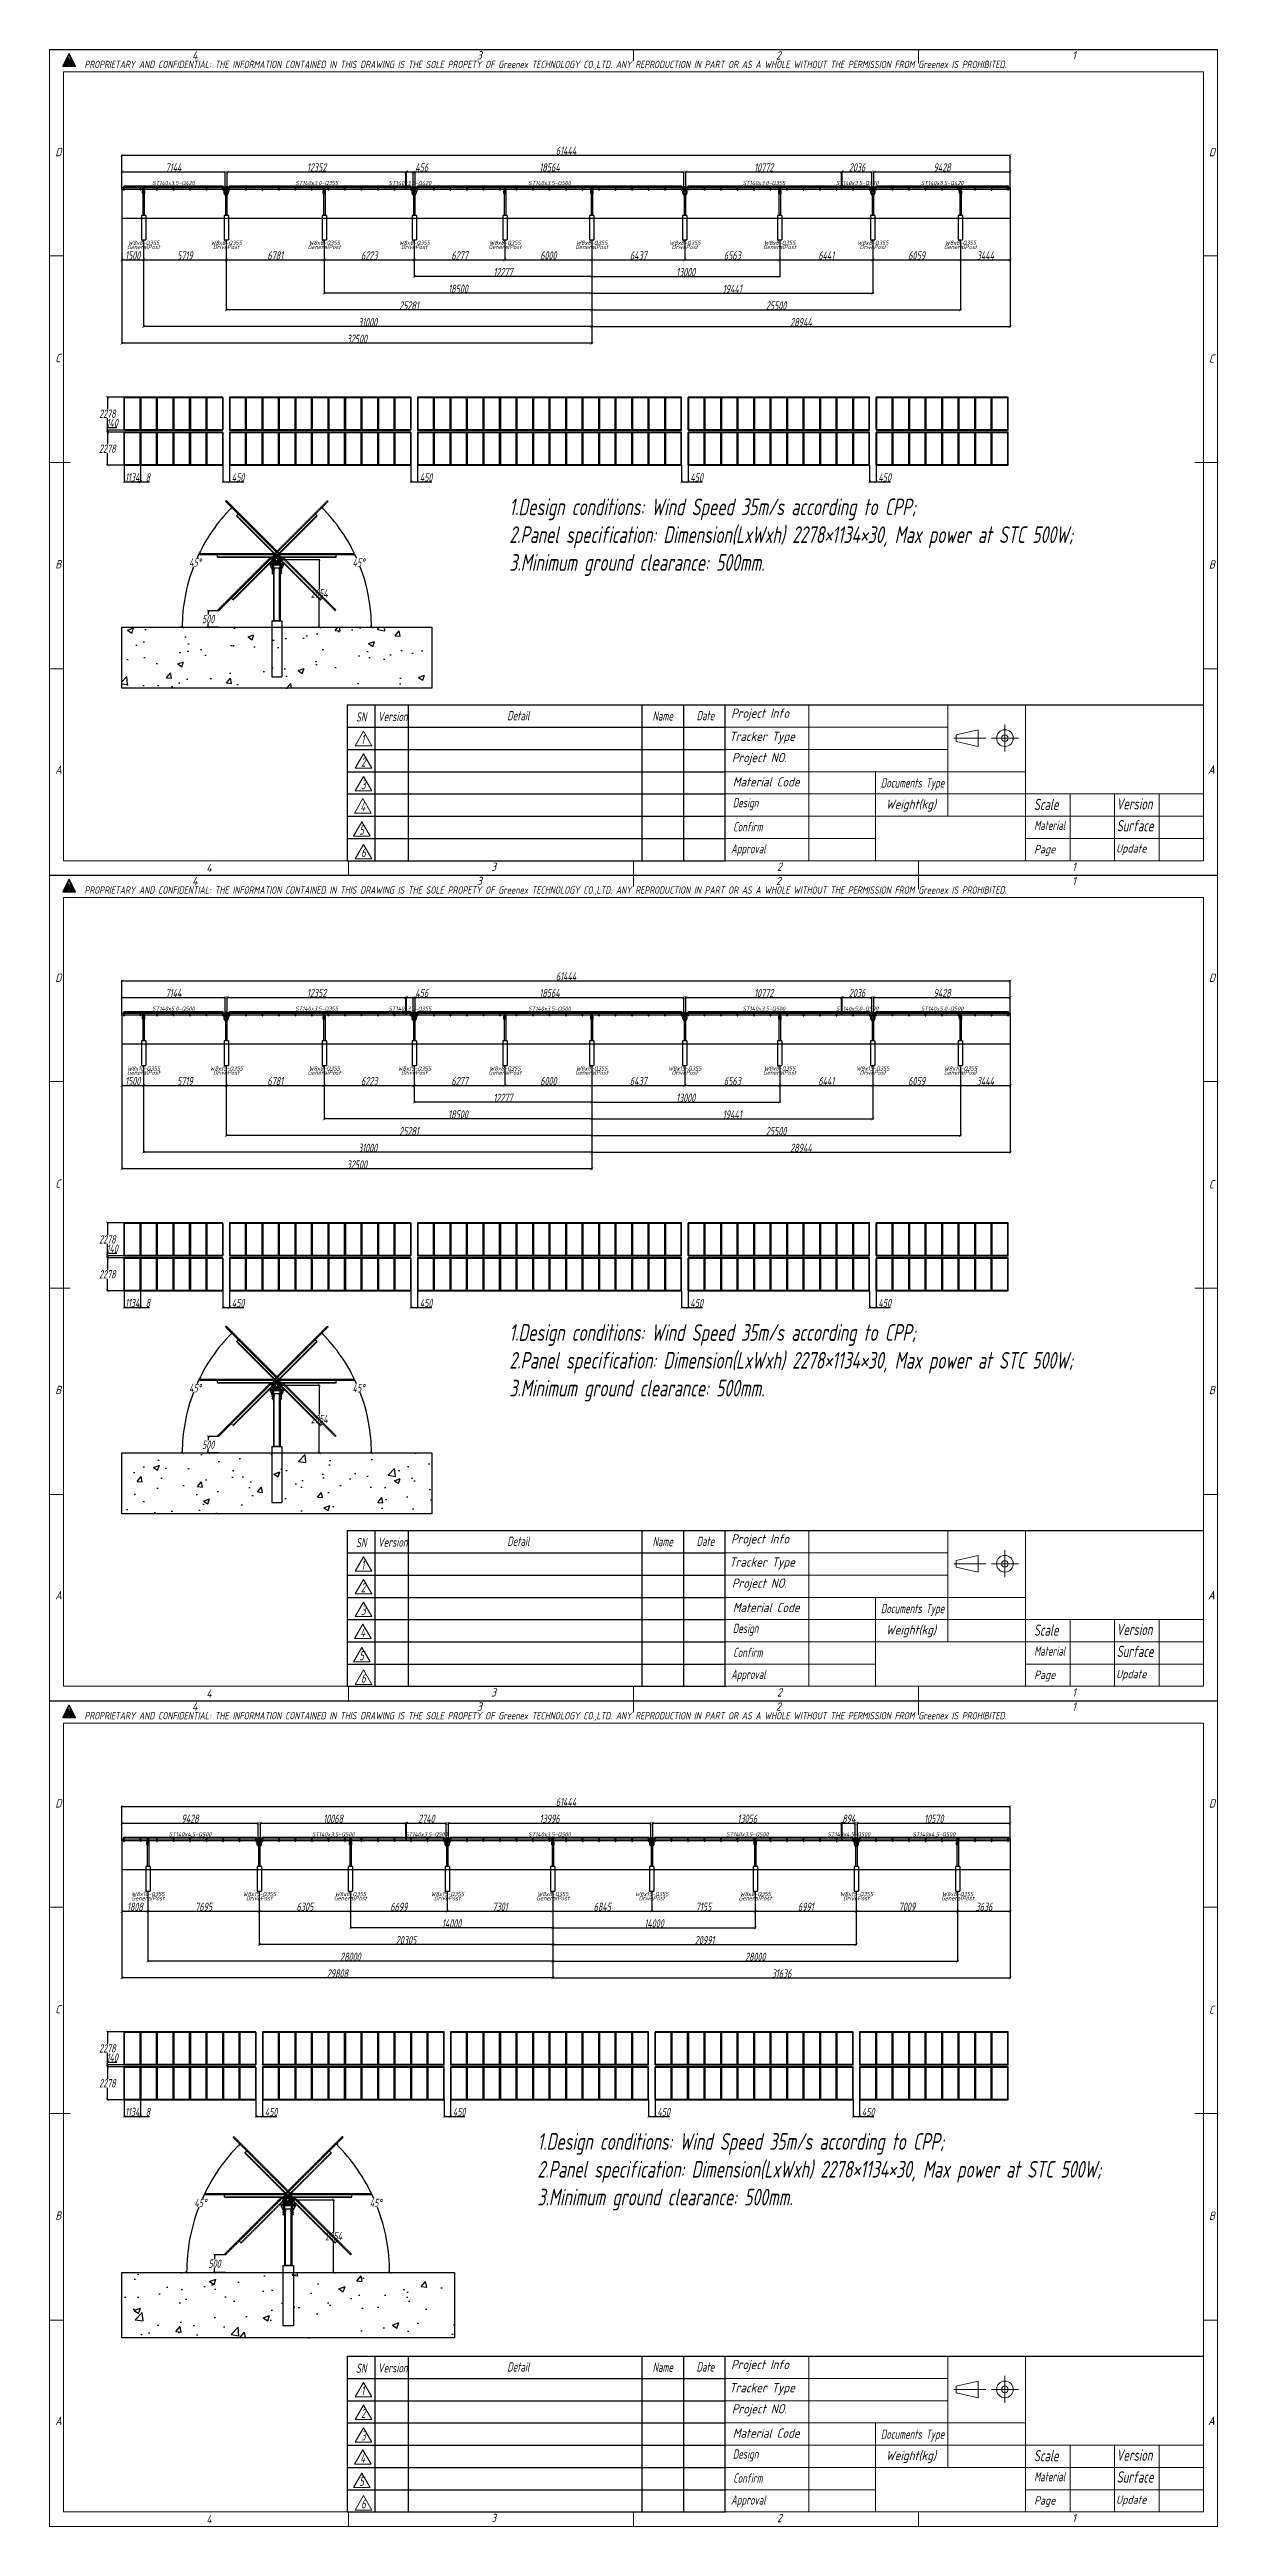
# Model space of a CAD drawing. Header units: millimetres. Extents: x -962 to 79815, y -55582 to 115780.
import ezdxf
from ezdxf.enums import TextEntityAlignment as Align

# ---------------------------------------------------------------- set-up
doc = ezdxf.new("R2010")
doc.units = ezdxf.units.MM
doc.linetypes.add('HIDDEN', pattern=[9.525, 6.35, -3.175])
doc.linetypes.add('PHANTOM', pattern=[63.5, 31.75, -6.35, 6.35, -6.35, 6.35, -6.35])
doc.layers.add('01 Heavy line', color=7, linetype='Continuous', lineweight=18)
for name, color, linetype in [('01-Dimension', 4, 'Continuous'), ('02-Rotation', 6, 'HIDDEN'), ('03-Text', 3, 'Continuous')]:
    doc.layers.add(name, color=color, linetype=linetype)
doc.styles.add('GB', font='gbeitc.shx', dxfattribs={"width": 0.8, "bigfont": 'gbcbig.shx'})
doc.styles.add('GreenexSolar', font='gbeitc.shx', dxfattribs={"width": 0.8, "height": 576.977143})
doc.styles.add('样式 1', font='')
doc.styles.get('样式 1').set_extended_font_data('KaiTi_GB2312')
doc.dimstyles.new('GreenexSolar', dxfattribs={"dimtxt": 3, "dimasz": 1, "dimexe": 0.18, "dimexo": 0.0625, "dimgap": 0.09, "dimtad": 1, "dimtih": 1, "dimtoh": 1, "dimdec": 0, "dimzin": 0, "dimdsep": 46, "dimtxsty": 'GreenexSolar', "dimblk": 'ARCHTICK', "dimcen": 0.09, "dimclrd": 4, "dimclre": 4, "dimclrt": 3, "dimadec": 0, "dimazin": 0, "dimtfac": 1, "dimtdec": 4, "dimtofl": 0, "dimtmove": 0, "dimatfit": 3, "dimfxl": 1, "dimtolj": 1, "dimtzin": 0, "dimarcsym": 0})

msp = doc.modelspace()

# ---------------------------------------------------------------- texts
at = {"layer": '03-Text', "style": 'GreenexSolar'}
for s, p in [('ST140x3.5-Q420', (7610.8, 106401.5)), ('ST140x3.0-Q355', (17508.8, 106401.5)), ('ST140x3.5-Q420', (23958.8, 106401.5)), ('ST140x3.5-Q500', (33618.8, 106401.5)), ('ST140x3.0-Q355', (48436.8, 106401.5)), ('ST140x3.5-Q420', (54886.8, 106401.5)), ('ST140x3.5-Q420', (60768.8, 106401.5)), ('ST140x5.0-Q500', (7610.8, 49280.8)), ('ST140x3.5-Q355', (17508.8, 49280.8)), ('ST140x3.5-Q355', (23958.8, 49280.8)), ('ST140x3.5-Q500', (33618.8, 49280.8)), ('ST140x3.5-Q500', (48436.8, 49280.8)), ('ST140x5.0-Q500', (54886.8, 49280.8)), ('ST140x5.0-Q500', (60768.8, 49280.8)), ('ST140x4.5-Q500', (8752.8, -7840)), ('ST140x3.5-Q500', (18650.8, -7840)), ('ST140x3.5-Q500', (25100.8, -7840)), ('ST140x3.5-Q500', (33618.8, -7840)), ('ST140x3.5-Q500', (47294.8, -7840)), ('ST140x4.5-Q500', (54315.8, -7840)), ('ST140x4.5-Q500', (60197.8, -7840))]:
    msp.add_text(s, height=288.489, dxfattribs=at).set_placement(p, align=Align.CENTER)
for s, height, p in [('GeneralPost', 288.489, (5538.8, 102263.4)), ('W8x8-Q355', 288.49, (5538.8, 102551.9)), ('W8x8-Q355', 288.49, (11257.8, 102551.9)), ('DrivePost', 288.49, (11257.8, 102263.4)), ('GeneralPost', 288.489, (18038.8, 102263.4)), ('W8x8-Q355', 288.49, (18038.8, 102551.9)), ('W8x8-Q355', 288.49, (24261.8, 102551.9)), ('DrivePost', 288.49, (24261.8, 102263.4)), ('GeneralPost', 288.489, (30538.8, 102263.4)), ('W8x8-Q355', 288.49, (30538.8, 102551.9)), ('GeneralPost', 288.489, (36538.8, 102263.4)), ('W8x8-Q355', 288.49, (36538.8, 102551.9)), ('W8x8-Q355', 288.49, (42975.8, 102551.9)), ('DrivePost', 288.49, (42975.8, 102263.4)), ('GeneralPost', 288.489, (49538.8, 102263.4)), ('W8x8-Q355', 288.49, (49538.8, 102551.9)), ('W8x8-Q355', 288.49, (55979.8, 102551.9)), ('DrivePost', 288.49, (55979.8, 102263.4)), ('GeneralPost', 288.489, (62038.8, 102263.4)), ('W8x8-Q355', 288.49, (62038.8, 102551.9)), ('GeneralPost', 288.489, (5538.8, 45142.7)), ('W8x10-Q355', 288.49, (5538.8, 45431.1)), ('W8x15-Q355', 288.49, (11257.8, 45431.1)), ('DrivePost', 288.49, (11257.8, 45142.7)), ('GeneralPost', 288.489, (18038.8, 45142.7)), ('W8x8-Q355', 288.49, (18038.8, 45431.1)), ('W8x15-Q355', 288.49, (24261.8, 45431.1)), ('DrivePost', 288.49, (24261.8, 45142.7)), ('GeneralPost', 288.489, (30538.8, 45142.7)), ('W8x8-Q355', 288.49, (30538.8, 45431.1)), ('GeneralPost', 288.489, (36538.8, 45142.7)), ('W8x8-Q355', 288.49, (36538.8, 45431.1)), ('W8x15-Q355', 288.49, (42975.8, 45431.1)), ('DrivePost', 288.49, (42975.8, 45142.7)), ('GeneralPost', 288.489, (49538.8, 45142.7)), ('W8x8-Q355', 288.49, (49538.8, 45431.1)), ('W8x15-Q355', 288.49, (55979.8, 45431.1)), ('DrivePost', 288.49, (55979.8, 45142.7)), ('GeneralPost', 288.489, (62038.8, 45142.7)), ('W8x10-Q355', 288.49, (62038.8, 45431.1)), ('GeneralPost', 288.489, (5846.8, -11978.1)), ('W8x10-Q355', 288.49, (5846.8, -11689.6)), ('W8x15-Q355', 288.49, (13541.8, -11689.6)), ('DrivePost', 288.49, (13541.8, -11978.1)), ('GeneralPost', 288.489, (19846.8, -11978.1)), ('W8x8-Q355', 288.49, (19846.8, -11689.6)), ('W8x15-Q355', 288.49, (26545.8, -11689.6)), ('DrivePost', 288.49, (26545.8, -11978.1)), ('GeneralPost', 288.489, (33846.8, -11978.1)), ('W8x8-Q355', 288.49, (33846.8, -11689.6)), ('W8x15-Q355', 288.49, (40691.8, -11689.6)), ('DrivePost', 288.49, (40691.8, -11978.1)), ('GeneralPost', 288.489, (47846.8, -11978.1)), ('W8x8-Q355', 288.49, (47846.8, -11689.6)), ('W8x15-Q355', 288.49, (54837.8, -11689.6)), ('DrivePost', 288.49, (54837.8, -11978.1)), ('GeneralPost', 288.489, (61846.8, -11978.1)), ('W8x8-Q355', 288.49, (61846.8, -11689.6))]:
    msp.add_text(s, height=height, dxfattribs=at).set_placement(p, align=Align.TOP_CENTER)
at = {"layer": '03-Text', "char_height": 1153.9543, "attachment_point": 1, "style": 'GreenexSolar'}
for insert, width in [((30836.1, 84718.4), 45901.821), ((30836.1, 27597.7), 45901.821), ((32785.2, -28369.1), 43952.795)]:
    msp.add_mtext('1.Design conditions: Wind Speed 35m/s according to CPP;^J2.Panel specification: Dimension(LxWxh) 2278×1134×30, Max power at STC 500W;^J3.Minimum ground clearance: 500mm.', dxfattribs=dict(at, insert=insert, width=width))

# ---------------------------------------------------------------- blocks, each defined once
blk = doc.blocks.new('00-Greenex-京立蔚蓝英文图框')
at = {"layer": '01 Heavy line', "true_color": 0xfed300}
h = blk.add_hatch(color=40, dxfattribs=at)
edge = h.paths.add_edge_path(flags=0)
edge.add_line((1.86, 6.38), (-0.24, 2.17))
edge.add_arc((-0.08, 2.09), 0.18, 153.43495, 270)
edge.add_line((-0.08, 1.91), (4.13, 1.91))
edge.add_arc((4.13, 2.09), 0.18, 270, 386.56505)
edge.add_line((4.29, 2.17), (2.19, 6.38))
edge.add_arc((2.02, 6.3), 0.18, 26.56505, 153.43495)
edge = h.paths.add_edge_path(flags=0)
edge.add_arc((2.02, 2.39), 0.3, 0, 360)
edge = h.paths.add_edge_path(flags=0)
edge.add_arc((2.02, 5.51), 0.3, -3.73508, 183.73508, ccw=False)
edge.add_line((2.32, 5.49), (2.17, 3.19))
edge.add_arc((2.02, 3.2), 0.15, 183.73508, 356.26492, ccw=False)
edge.add_line((1.88, 3.19), (1.73, 5.49))
for p, q in [((102, -227.78), (410, -227.78)), ((102, -227.78), (102, -283.78)), ((238, -283.78), (238, -227.78)), ((102, -283.78), (238, -283.78))]:
    blk.add_line(p, q)
at = {"layer": '01 Heavy line', "color": 4, "lineweight": 25}
for p, q in [((-5, 8), (415, 8)), ((112, -227.78), (112, -283.78)), ((124, -227.78), (124, -283.78)), ((208, -227.78), (208, -283.78)), ((223, -227.78), (223, -283.78)), ((102, -235.78), (238, -235.78)), ((102, -243.78), (238, -243.78)), ((102, -251.78), (238, -251.78)), ((102, -259.78), (238, -259.78)), ((102, -267.78), (238, -267.78)), ((102, -275.78), (238, -275.78))]:
    blk.add_line(p, q, dxfattribs=at)
at = {"layer": '01 Heavy line', "color": 4}
for p, q in [((-5, 8), (-5, -289)), ((205, 3.94), (205, 8)), ((307.44, 3), (307.44, 8)), ((415, 8), (415, -289)), ((0.12, -66.25), (-5, -66.25)), ((409.88, -66.25), (415, -66.25)), ((2.45, -140.5), (-5, -140.5)), ((406.88, -140.5), (415, -140.5)), ((0, -214.75), (-5, -214.75)), ((409.88, -214.75), (415, -214.75)), ((268, -227.78), (268, -283.78)), ((318, -227.78), (318, -267.78)), ((346, -227.78), (346, -283.78)), ((104.93, -242.42), (107.93, -237.23)), ((107.93, -237.23), (110.93, -242.42)), ((238, -235.78), (318, -235.78)), ((320.21, -239.69), (331.74, -239.69)), ((321.04, -238.49), (328.91, -236.68)), ((321.04, -240.89), (321.04, -238.49)), ((328.91, -242.69), (328.91, -236.68)), ((343.42, -239.69), (333.71, -239.69)), ((338.57, -234.84), (338.57, -244.54)), ((104.93, -242.42), (110.93, -242.42)), ((104.93, -250.55), (107.93, -245.36)), ((107.93, -245.36), (110.93, -250.55)), ((238, -243.78), (318, -243.78)), ((321.04, -240.89), (328.91, -242.69)), ((104.93, -250.55), (110.93, -250.55)), ((104.93, -258.68), (107.93, -253.48)), ((107.93, -253.48), (110.93, -258.68)), ((238, -251.78), (346, -251.78)), ((292, -251.78), (292, -283.78)), ((104.64, -266.64), (107.64, -261.45)), ((104.64, -266.64), (110.64, -266.64)), ((104.93, -258.68), (110.93, -258.68)), ((107.64, -261.45), (110.64, -266.64)), ((238, -259.78), (410, -259.78)), ((362, -259.78), (362, -283.78)), ((378, -259.78), (378, -283.78)), ((394, -259.78), (394, -283.78)), ((104.31, -275.02), (107.31, -269.82)), ((104.31, -275.02), (110.31, -275.02)), ((107.31, -269.82), (110.31, -275.02)), ((238, -267.78), (410, -267.78)), ((238, -275.78), (292, -275.78)), ((346, -275.78), (410, -275.78)), ((102.56, -283.88), (102.56, -289)), ((104.93, -283.11), (107.93, -277.91)), ((104.93, -283.11), (110.93, -283.11)), ((107.93, -277.91), (110.93, -283.11)), ((205, -283.78), (205, -289)), ((307.44, -283.88), (307.44, -289)), ((307.44, -283.88), (307.44, -289)), ((-5, -289), (415, -289))]:
    blk.add_line(p, q, dxfattribs=at)
at = {"layer": '01 Heavy line', "color": 40, "lineweight": 18, "true_color": 0xfed300}
for p, q in [((1.86, 6.38), (-0.24, 2.17)), ((-0.08, 1.91), (4.13, 1.91)), ((1.73, 5.49), (1.88, 3.19)), ((2.32, 5.49), (2.17, 3.19)), ((4.29, 2.17), (2.19, 6.38))]:
    blk.add_line(p, q, dxfattribs=at)
at = {"layer": '01 Heavy line', "color": 7, "lineweight": 18}
for p, q in [((0, 0), (410, 0)), ((0, 0), (0, -283.78)), ((410, 0), (410, -283.78)), ((0, -283.78), (410, -283.78))]:
    blk.add_line(p, q, dxfattribs=at)
at = {"layer": '01 Heavy line', "color": 40, "lineweight": 18, "true_color": 0xfed300}
blk.add_circle((2.02, 2.39), 0.3, dxfattribs=at)
at = {"layer": '01 Heavy line', "color": 4}
for radius in [3.01, 1.2]:
    blk.add_circle((338.57, -239.69), radius, dxfattribs=at)
at = {"layer": '01 Heavy line', "color": 40, "lineweight": 18, "true_color": 0xfed300}
for centre, radius, start, end in [((-0.08, 2.09), 0.18, 153.43495, 270), ((2.02, 5.51), 0.3, 356.26492, 183.73508), ((2.02, 6.3), 0.18, 26.56505, 153.43495), ((2.02, 3.2), 0.15, 183.73508, 356.26492), ((4.13, 2.09), 0.18, 270, 26.56505)]:
    blk.add_arc(centre, radius, start, end, dxfattribs=at)
at = {"layer": '01 Heavy line', "color": 4, "style": 'GB'}
for s, height, p in [('4', 3, (46.22, 4.41)), ('3', 3, (148.66, 4.41)), ('2', 3, (256.22, 4.41)), ('1', 3, (362.76, 4.41)), ('D', 3, (-2.95, -30.38)), ('D', 3, (411.93, -30.38)), ('C', 3, (-2.95, -104.47)), ('C', 3, (411.93, -104.66)), ('B', 3, (-2.95, -178.67)), ('B', 3, (411.93, -178.71)), ('Project Info', 3.3333, (240.12, -232.41)), ('Tracker Type', 3.3333, (239.48, -240.75)), ('Project NO.', 3.3333, (240.39, -248.35)), ('A', 3, (411.71, -252.46)), ('A', 3, (-2.95, -252.53)), ('Material Code', 3.3333, (240.69, -257.1)), ('Weight(kg)', 3.333, (295.75, -265.13)), ('4', 3, (51.34, -287.92)), ('3', 3, (153.78, -287.46)), ('2', 3, (256.61, -287.46)), ('Page', 3, (349.06, -281.14)), ('1', 3, (362.76, -287.46)), ('Update', 3, (378.52, -280.86))]:
    blk.add_text(s, height=height, dxfattribs=at).set_placement(p)
at = {"layer": '01 Heavy line', "color": 4, "style": 'GB', "width": 0.8}
for s, height, p in [('SN', 3.333, (105.18, -233.75)), ('Version', 3.333, (113.12, -233.59)), ('Detail', 3.333, (159.6, -233.28)), ('Name', 3.333, (211.86, -233.39)), ('Date', 3.333, (227.7, -233.27)), ('1', 3.33, (107.04, -241.82)), ('2', 3.33, (107.04, -249.95)), ('3', 3.33, (107.04, -258.08)), ('Documents Type', 3.3333, (293.95, -257.47)), ('4', 3.33, (106.75, -266.04)), ('Design', 3.333, (240.71, -264.61)), ('Scale', 4.067, (348.97, -265.59)), ('Version', 4.067, (378.68, -265.36)), ('5', 3.33, (106.41, -274.42)), ('Confirm', 3.333, (240.83, -273.27)), ('Material', 3.333, (349.06, -272.77)), ('Surface', 4.067, (378.75, -273.23)), ('6', 3.33, (107.04, -282.51)), ('Approval', 3.333, (240.09, -281.15))]:
    blk.add_text(s, height=height, dxfattribs=at).set_placement(p)
at = {"layer": '01 Heavy line', "color": 0, "style": '样式 1'}
blk.add_text('YMT', height=0.000998, dxfattribs=at).set_placement((376.36, -228.86))
at = {"layer": '01 Heavy line', "style": 'GB'}
blk.add_text('A', height=3, dxfattribs=at).set_placement((411.59, -252.56))
at = {"layer": '01 Heavy line', "color": 4, "insert": (7.56, 3.95), "char_height": 2.6, "attachment_point": 1, "style": 'GB'}
blk.add_mtext('PROPRIETARY AND CONFIDENTIAL: THE INFORMATION CONTAINED IN THIS DRAWING IS THE SOLE PROPETY OF Greenex TECHNOLOGY CO.,LTD. ANY REPRODUCTION IN PART OR AS A WHOLE WITHOUT THE PERMISSION FROM Greenex IS PROHIBITED.', dxfattribs=at)
blk = doc.blocks.new('*U103')
at = {"color": 7, "linetype": 'Continuous', "lineweight": 25}
for p, q in [((-39, 150), (-39, 148)), ((-16, 150), (-39, 150)), ((-16, 148), (-39, 148)), ((-34, 91), (-38, 91)), ((-38, 91), (-38, 90)), ((-38, 91), (-38, 79)), ((-38, 80), (-38, 90)), ((-38, 80), (-38, 79)), ((-38, 79), (-34, 79)), ((-34, 94), (-34, 94)), ((-34, 94), (-34, 78)), ((-34, 78), (-34, 76)), ((-34, 76), (-34, 76)), ((-24, 94), (-33, 94)), ((-24, 85), (-33, 85)), ((-24, 76), (-33, 76)), ((-23, 94), (-24, 94)), ((-24, 76), (-23, 76)), ((-20, 95), (-23, 95)), ((-23, 75), (-23, 95)), ((-23, 75), (-20, 75)), ((-18, 97), (-20, 97)), ((-20, 97), (-20, 97)), ((-20, 73), (-20, 97)), ((-20, 73), (-18, 73)), ((-16, 104), (-18, 104)), ((-18, 96), (-18, 104)), ((-18, 97), (-18, 97)), ((-18, 73), (-18, 97)), ((-16, 96), (-18, 96)), ((-18, 80), (-18, 96)), ((-16, 80), (-18, 80)), ((-18, 70), (-18, 80)), ((-16, 70), (-18, 70)), ((-18, -70), (-18, 70)), ((-16, 148), (-16, 150)), ((-16, 96), (-16, 104)), ((-16, 80), (-16, 96)), ((-15, 91), (-16, 91)), ((-16, 70), (-16, 80)), ((-16, 79), (-15, 79)), ((-15, 72), (-15, 148)), ((-13, 148), (-15, 148)), ((-15, 72), (-13, 72)), ((-14, 65), (-14, 67)), ((14, 67), (-14, 67)), ((-14, -72), (-14, 65)), ((14, 65), (-14, 65)), ((-13, 72), (-13, 148)), ((13, 91), (-13, 91)), ((-13, 79), (13, 79)), ((-12, 71), (-12, 70)), ((12, 71), (-12, 71)), ((12, 70), (-12, 70)), ((-11, 74), (-11, 79)), ((-9, 74), (-11, 74)), ((-9, 74), (-9, 79)), ((-9, 74), (-9, 79)), ((-9, 74), (-8, 73)), ((-9, 74), (-9, 74)), ((0, 74), (-9, 74)), ((-9, 73), (-9, 71)), ((-9, 73), (9, 73)), ((-6, 70), (-6, 67)), ((0, 74), (0, 79)), ((9, 74), (0, 74)), ((6, 67), (6, 70)), ((8, 73), (9, 74)), ((9, 79), (9, 74)), ((9, 74), (9, 79)), ((9, 74), (11, 74)), ((9, 74), (9, 74)), ((9, 73), (9, 71)), ((11, 79), (11, 74)), ((12, 70), (12, 71)), ((15, 148), (13, 148)), ((13, 148), (13, 72)), ((13, 72), (15, 72)), ((14, 65), (14, 67)), ((14, -72), (14, 65)), ((15, 148), (15, 72)), ((16, 91), (15, 91)), ((15, 79), (16, 79)), ((16, 150), (16, 148)), ((39, 150), (16, 150)), ((39, 148), (16, 148)), ((16, 104), (18, 104)), ((16, 104), (16, 96)), ((16, 96), (18, 96)), ((16, 96), (16, 80)), ((16, 80), (18, 80)), ((16, 80), (16, 70)), ((16, 70), (18, 70)), ((18, 104), (18, 96)), ((20, 97), (18, 97)), ((18, 96), (18, 80)), ((18, 80), (18, 70)), ((18, 73), (20, 73)), ((18, -70), (18, 70)), ((19, 148), (19, 147)), ((19, 147), (35, 147)), ((20, 144), (20, 139)), ((20, 97), (20, 97)), ((20, 73), (20, 97)), ((21, 94), (20, 93)), ((20, 77), (21, 76)), ((21, 147), (21, 145)), ((21, 145), (21, 144)), ((27, 145), (21, 145)), ((21, 138), (21, 138)), ((21, 138), (34, 138)), ((21, 85), (21, 94)), ((21, 94), (27, 94)), ((21, 85), (27, 85)), ((21, 76), (21, 85)), ((21, 76), (27, 76)), ((23, 144), (23, 139)), ((23, 138), (23, 135)), ((23, 135), (24, 134)), ((23, 135), (31, 135)), ((31, 134), (24, 134)), ((27, 145), (29, 145)), ((27, 94), (28, 89)), ((28, 89), (27, 85)), ((27, 85), (28, 80)), ((28, 80), (27, 76)), ((28, 94), (28, 89)), ((28, 89), (28, 80)), ((28, 80), (28, 76)), ((34, 145), (29, 145)), ((30, 144), (30, 139)), ((31, 135), (31, 138)), ((31, 134), (31, 135)), ((34, 145), (34, 147)), ((34, 144), (34, 145)), ((35, 144), (34, 144)), ((34, 139), (35, 139)), ((34, 138), (34, 138)), ((35, 147), (35, 148)), ((35, 144), (35, 139)), ((39, 148), (39, 150)), ((-37, -47), (-40, -47)), ((-40, -47), (-40, -48)), ((-40, -47), (-40, -59)), ((-40, -58), (-40, -48)), ((-40, -58), (-40, -59)), ((-40, -59), (-37, -59)), ((-36, -44), (-37, -44)), ((-37, -44), (-37, -53)), ((-37, -53), (-37, -62)), ((-37, -62), (-36, -62)), ((-36, -44), (-35, -44)), ((-36, -62), (-36, -62)), ((-27, -44), (-35, -44)), ((-27, -44), (-35, -44)), ((-27, -53), (-35, -53)), ((-27, -62), (-35, -62)), ((-34, -70), (-34, -73)), ((-34, -70), (-24, -70)), ((-34, -73), (-24, -73)), ((-27, -44), (-26, -44)), ((-23, -43), (-26, -43)), ((-26, -63), (-26, -43)), ((-26, -44), (-26, -44)), ((-26, -62), (-26, -62)), ((-26, -62), (-26, -62)), ((-26, -63), (-23, -63)), ((-24, -73), (-24, -70)), ((-22, -41), (-23, -41)), ((-23, -65), (-23, -41)), ((-23, -65), (-22, -65)), ((-22, -40), (-22, -35)), ((-22, -35), (-19, -35)), ((-19, -40), (-22, -40)), ((-22, -40), (-22, -90)), ((-22, -90), (-19, -90)), ((-19, -35), (-19, -40)), ((-19, -40), (-19, -90)), ((-18, -47), (-19, -47)), ((-19, -59), (-18, -59)), ((-17, -92), (-17, -95)), ((-17, -92), (17, -92)), ((-17, -95), (17, -95)), ((14, -72), (-14, -72)), ((-12, -97), (-12, -100)), ((12, -97), (-12, -97)), ((12, -100), (-12, -100)), ((-10, -100), (-10, -103)), ((10, -103), (-10, -103)), ((-9, -103), (-9, -103)), ((-9, -103), (-9, -103)), ((-9, -104), (-9, -112)), ((-9, -104), (-9, -112)), ((-9, -113), (-9, -114)), ((-9, -113), (-9, -113)), ((-9, -114), (0, -114)), ((-6, -72), (-6, -92)), ((-6, -95), (-6, -97)), ((-6, -114), (-6, -121)), ((-6, -121), (-5, -122)), ((-6, -121), (6, -121)), ((5, -122), (-5, -122)), ((0, -104), (0, -112)), ((0, -114), (9, -114)), ((5, -122), (6, -121)), ((6, -92), (6, -72)), ((6, -97), (6, -95)), ((6, -121), (6, -114)), ((9, -103), (9, -103)), ((9, -103), (9, -103)), ((9, -104), (9, -112)), ((9, -104), (9, -104)), ((9, -104), (9, -112)), ((9, -112), (9, -113)), ((9, -114), (9, -113)), ((9, -113), (9, -113)), ((10, -103), (10, -100)), ((12, -100), (12, -97)), ((17, -95), (17, -92)), ((19, -47), (18, -47)), ((18, -59), (19, -59)), ((19, -40), (19, -35)), ((19, -35), (22, -35)), ((22, -40), (19, -40)), ((19, -90), (19, -40)), ((19, -90), (22, -90)), ((22, -35), (22, -40)), ((22, -90), (22, -40)), ((24, -41), (22, -41)), ((22, -65), (24, -65)), ((24, -65), (24, -41)), ((25, -44), (24, -45)), ((24, -61), (25, -62)), ((24, -73), (24, -70)), ((24, -70), (34, -70)), ((24, -73), (34, -73)), ((25, -44), (31, -44)), ((25, -53), (25, -44)), ((25, -44), (31, -44)), ((25, -44), (25, -44)), ((25, -53), (31, -53)), ((25, -62), (25, -53)), ((25, -62), (31, -62)), ((31, -44), (32, -49)), ((32, -44), (31, -44)), ((31, -44), (32, -44)), ((32, -49), (31, -53)), ((31, -62), (32, -62)), ((32, -44), (32, -49)), ((32, -44), (32, -44)), ((32, -49), (32, -58)), ((32, -58), (32, -62)), ((34, -70), (34, -73))]:
    blk.add_line(p, q, dxfattribs=at)
at = {"color": 7, "linetype": 'Continuous', "lineweight": 25, "flags": 128}
for points in [[(27, 145), (27, 145), (27, 146), (26, 147)], [(27, 147), (28, 146), (28, 145), (29, 145)]]:
    blk.add_lwpolyline(points, dxfattribs=at)
at = {"color": 7, "linetype": 'Continuous', "lineweight": 25}
for centre, radius, start, end in [((-16, 148), 2.5, 0, 90), ((-16, 148), 1, 0, 90), ((-12, 72), 2.5, 180, 270), ((-12, 72), 1, 180, 270), ((-9, 74), 2.5, 180, 270), ((-9, 74), 0.5, 180, 270), ((9, 74), 2.5, 270, 0), ((9, 74), 0.5, 270, 0), ((12, 72), 1, 270, 0), ((12, 72), 2.5, 270, 0), ((16, 148), 2.5, 90, 180), ((16, 148), 1, 90, 180), ((-24, -75), 5, 66.42182, 90), ((-24, -75), 2, 0, 90), ((-17, -90), 5, 180, 270), ((-17, -90), 2, 180, 270), ((17, -90), 2, 270, 0), ((17, -90), 5, 270, 0), ((24, -75), 5, 90, 113.57818), ((24, -75), 2, 90, 180)]:
    blk.add_arc(centre, radius, start, end, dxfattribs=at)
for centre, major_axis, ratio, start_param, end_param in [((-14, 70), (0, 4.87), 0.7805015, 1.5707963, 3.1415927), ((-14, 70), (0, 3.09), 0.6468326, 1.5707963, 3.1415927), ((14, 70), (0, 3.09), 0.6468326, 3.1415927, 4.712389), ((14, 70), (0, 4.87), 0.7805015, 3.1415927, 4.712389), ((-14, -70), (3.8, 0), 0.6928555, 3.1415927, 4.712389), ((14, -70), (3.8, 0), 0.6928555, 4.712389, 6.2831853)]:
    blk.add_ellipse(centre, major_axis=major_axis, ratio=ratio, start_param=start_param, end_param=end_param, dxfattribs=at)
for points, knots in [([(-33, 85), (-33, 85), (-34, 87), (-34, 88), (-34, 91), (-33, 93), (-33, 94)], [0, 0, 0, 0, 0.1310038, 0.3805401, 0.636178, 1, 1, 1, 1]), ([(-33, 94), (-33, 94), (-34, 94), (-34, 94), (-34, 94)], [0, 0, 0, 0, 0.5292553, 1, 1, 1, 1]), ([(-33, 76), (-33, 77), (-34, 78), (-34, 81), (-34, 83), (-33, 84), (-33, 85)], [0, 0, 0, 0, 0.2646054, 0.5349487, 0.7653436, 1, 1, 1, 1]), ([(-34, 76), (-34, 76), (-34, 76), (-34, 76), (-33, 76), (-33, 76)], [0, 0, 0, 0, 0.0699757, 0.5307267, 1, 1, 1, 1]), ([(-24, 94), (-24, 93), (-24, 91), (-24, 88), (-24, 87), (-24, 85), (-24, 85)], [0, 0, 0, 0, 0.3638206, 0.6130486, 0.8689968, 1, 1, 1, 1]), ([(-24, 94), (-24, 94), (-24, 94), (-24, 94), (-24, 94), (-24, 94)], [0, 0, 0, 0, 0.0699757, 0.5307267, 1, 1, 1, 1]), ([(-24, 85), (-24, 84), (-24, 83), (-24, 80), (-24, 78), (-24, 77), (-24, 76)], [0, 0, 0, 0, 0.2646054, 0.5349487, 0.7653436, 1, 1, 1, 1]), ([(-24, 76), (-24, 76), (-24, 76), (-24, 76), (-24, 76)], [0, 0, 0, 0, 0.52925533, 1, 1, 1, 1]), ([(20, 144), (20, 144), (21, 145), (22, 145), (22, 144), (23, 144)], [0, 0, 0, 0, 0.2648722, 0.5355019, 1, 1, 1, 1]), ([(23, 139), (22, 139), (22, 138), (21, 138), (21, 139), (20, 139)], [0, 0, 0, 0, 0.2648722, 0.5354872, 1, 1, 1, 1]), ([(23, 144), (23, 144), (24, 145), (27, 145), (29, 144), (30, 144)], [0, 0, 0, 0, 0.1319004, 0.6362623, 1, 1, 1, 1]), ([(30, 139), (29, 139), (27, 138), (24, 138), (23, 139), (23, 139)], [0, 0, 0, 0, 0.3637377, 0.8680996, 1, 1, 1, 1]), ([(28, 94), (28, 94), (28, 94), (27, 94), (27, 94)], [0, 0, 0, 0, 0.7469333, 1, 1, 1, 1]), ([(27, 76), (27, 76), (28, 76), (28, 76), (28, 76)], [0, 0, 0, 0, 0.2530667, 1, 1, 1, 1]), ([(30, 144), (30, 144), (31, 145), (33, 145), (34, 144), (35, 144)], [0, 0, 0, 0, 0.2649643, 0.5354495, 1, 1, 1, 1]), ([(35, 139), (34, 139), (34, 138), (32, 138), (31, 139), (30, 139)], [0, 0, 0, 0, 0.2648023, 0.5354512, 1, 1, 1, 1]), ([(-35, -53), (-36, -52), (-36, -51), (-36, -48), (-36, -46), (-36, -45), (-35, -44)], [0, 0, 0, 0, 0.2646054, 0.5349487, 0.7653436, 1, 1, 1, 1]), ([(-35, -44), (-36, -44), (-36, -44), (-36, -44), (-36, -44), (-36, -44)], [0, 0, 0, 0, 0.25111232, 0.72943173, 1, 1, 1, 1]), ([(-35, -62), (-36, -61), (-36, -60), (-36, -57), (-36, -55), (-36, -54), (-35, -53)], [0, 0, 0, 0, 0.2646054, 0.5349487, 0.7653436, 1, 1, 1, 1]), ([(-36, -62), (-36, -62), (-36, -62), (-36, -62), (-36, -62), (-35, -62)], [0, 0, 0, 0, 0.1914602, 0.7262671, 1, 1, 1, 1]), ([(-27, -44), (-26, -45), (-26, -47), (-26, -49), (-26, -51), (-27, -53), (-27, -53)], [0, 0, 0, 0, 0.2646054, 0.5349487, 0.7653436, 1, 1, 1, 1]), ([(-26, -44), (-26, -44), (-26, -44), (-26, -44), (-27, -44), (-27, -44)], [0, 0, 0, 0, 0.258252, 0.7488796, 1, 1, 1, 1]), ([(-27, -53), (-26, -54), (-26, -56), (-26, -58), (-26, -60), (-27, -61), (-27, -62)], [0, 0, 0, 0, 0.2646054, 0.5349487, 0.7653436, 1, 1, 1, 1]), ([(-27, -62), (-27, -62), (-26, -62), (-26, -62), (-26, -62), (-26, -62)], [0, 0, 0, 0, 0.2737262, 0.7951207, 1, 1, 1, 1]), ([(-9, -104), (-8, -103), (-7, -103), (-4, -103), (-2, -103), (-1, -104), (0, -104)], [0, 0, 0, 0, 0.2646054, 0.5349487, 0.7653436, 1, 1, 1, 1]), ([(-9, -103), (-9, -103), (-9, -103), (-9, -103), (-9, -104), (-9, -104)], [0, 0, 0, 0, 0.2262914, 0.7380593, 1, 1, 1, 1]), ([(-9, -104), (-9, -103), (-9, -103), (-9, -103), (-9, -103)], [0, 0, 0, 0, 0.5783579, 1, 1, 1, 1]), ([(0, -112), (-1, -113), (-2, -113), (-5, -113), (-7, -113), (-8, -113), (-9, -112)], [0, 0, 0, 0, 0.2646054, 0.5349487, 0.7653436, 1, 1, 1, 1]), ([(-9, -112), (-9, -113), (-9, -113), (-9, -113), (-9, -113), (-9, -113)], [0, 0, 0, 0, 0.261933, 0.7608636, 1, 1, 1, 1]), ([(-9, -113), (-9, -113), (-9, -113), (-9, -113), (-9, -112)], [0, 0, 0, 0, 0.4873544, 1, 1, 1, 1]), ([(0, -104), (1, -103), (2, -103), (5, -103), (7, -103), (8, -104), (9, -104)], [0, 0, 0, 0, 0.2646054, 0.5349487, 0.7653436, 1, 1, 1, 1]), ([(9, -112), (8, -113), (7, -113), (4, -113), (2, -113), (1, -113), (0, -112)], [0, 0, 0, 0, 0.2646054, 0.5349487, 0.7653436, 1, 1, 1, 1]), ([(9, -104), (9, -104), (9, -103), (9, -103), (9, -103), (9, -103)], [0, 0, 0, 0, 0.261933, 0.7608636, 1, 1, 1, 1]), ([(9, -104), (9, -103), (9, -103), (9, -103), (9, -103)], [0, 0, 0, 0, 0.5783579, 1, 1, 1, 1]), ([(9, -113), (9, -113), (9, -113), (9, -113), (9, -113), (9, -112)], [0, 0, 0, 0, 0.2262914, 0.7380593, 1, 1, 1, 1]), ([(9, -113), (9, -113), (9, -113), (9, -113), (9, -112)], [0, 0, 0, 0, 0.4873544, 1, 1, 1, 1]), ([(31, -53), (32, -54), (32, -55), (32, -57), (32, -58)], [0, 0, 0, 0, 0.2530667, 1, 1, 1, 1]), ([(32, -58), (32, -59), (32, -61), (31, -62), (31, -62)], [0, 0, 0, 0, 0.9730048, 1, 1, 1, 1])]:
    blk.add_open_spline(points, degree=3, knots=knots, dxfattribs=at)
blk = doc.blocks.new('*U104')
at = {"color": 7, "linetype": 'Continuous', "lineweight": 25}
for p, q in [((-39, 150), (-39, 148)), ((-16, 150), (-39, 150)), ((-16, 148), (-39, 148)), ((-34, 91), (-38, 91)), ((-38, 91), (-38, 90)), ((-38, 91), (-38, 79)), ((-38, 80), (-38, 90)), ((-38, 80), (-38, 79)), ((-38, 79), (-34, 79)), ((-35, 147), (-35, 148)), ((-19, 147), (-35, 147)), ((-35, 144), (-35, 139)), ((-35, 144), (-34, 144)), ((-34, 139), (-35, 139)), ((-34, 145), (-34, 147)), ((-34, 144), (-34, 145)), ((-34, 145), (-29, 145)), ((-34, 138), (-34, 138)), ((-21, 138), (-34, 138)), ((-34, 94), (-34, 94)), ((-34, 94), (-34, 78)), ((-34, 78), (-34, 76)), ((-34, 76), (-34, 76)), ((-24, 94), (-33, 94)), ((-24, 85), (-33, 85)), ((-24, 76), (-33, 76)), ((-31, 135), (-31, 138)), ((-31, 134), (-31, 135)), ((-23, 135), (-31, 135)), ((-31, 134), (-24, 134)), ((-30, 144), (-30, 139)), ((-27, 145), (-29, 145)), ((-27, 145), (-21, 145)), ((-23, 135), (-24, 134)), ((-23, 94), (-24, 94)), ((-24, 76), (-23, 76)), ((-23, 144), (-23, 139)), ((-23, 138), (-23, 135)), ((-20, 95), (-23, 95)), ((-23, 75), (-23, 95)), ((-23, 75), (-20, 75)), ((-21, 147), (-21, 145)), ((-21, 145), (-21, 144)), ((-21, 138), (-21, 138)), ((-20, 144), (-20, 139)), ((-18, 97), (-20, 97)), ((-20, 97), (-20, 97)), ((-20, 73), (-20, 97)), ((-20, 73), (-18, 73)), ((-19, 148), (-19, 147)), ((-16, 104), (-18, 104)), ((-18, 96), (-18, 104)), ((-18, 97), (-18, 97)), ((-18, 73), (-18, 97)), ((-16, 96), (-18, 96)), ((-18, 80), (-18, 96)), ((-16, 80), (-18, 80)), ((-18, 70), (-18, 80)), ((-16, 70), (-18, 70)), ((-18, -70), (-18, 70)), ((-16, 148), (-16, 150)), ((-16, 96), (-16, 104)), ((-16, 80), (-16, 96)), ((-15, 91), (-16, 91)), ((-16, 70), (-16, 80)), ((-16, 79), (-15, 79)), ((-15, 72), (-15, 148)), ((-13, 148), (-15, 148)), ((-15, 72), (-13, 72)), ((-14, 65), (-14, 67)), ((14, 67), (-14, 67)), ((-14, -72), (-14, 65)), ((14, 65), (-14, 65)), ((-13, 72), (-13, 148)), ((13, 91), (-13, 91)), ((-13, 79), (13, 79)), ((-12, 71), (-12, 70)), ((12, 71), (-12, 71)), ((12, 70), (-12, 70)), ((-11, 74), (-11, 79)), ((-9, 74), (-11, 74)), ((-9, 74), (-9, 79)), ((-9, 74), (-9, 79)), ((-9, 74), (-8, 73)), ((-9, 74), (-9, 74)), ((0, 74), (-9, 74)), ((-9, 73), (-9, 71)), ((-9, 73), (9, 73)), ((-6, 70), (-6, 67)), ((0, 74), (0, 79)), ((9, 74), (0, 74)), ((6, 67), (6, 70)), ((8, 73), (9, 74)), ((9, 79), (9, 74)), ((9, 74), (9, 79)), ((9, 74), (11, 74)), ((9, 74), (9, 74)), ((9, 73), (9, 71)), ((11, 79), (11, 74)), ((12, 70), (12, 71)), ((15, 148), (13, 148)), ((13, 148), (13, 72)), ((13, 72), (15, 72)), ((14, 65), (14, 67)), ((14, -72), (14, 65)), ((15, 148), (15, 72)), ((16, 91), (15, 91)), ((15, 79), (16, 79)), ((16, 150), (16, 148)), ((39, 150), (16, 150)), ((39, 148), (16, 148)), ((16, 104), (18, 104)), ((16, 104), (16, 96)), ((16, 96), (18, 96)), ((16, 96), (16, 80)), ((16, 80), (18, 80)), ((16, 80), (16, 70)), ((16, 70), (18, 70)), ((18, 104), (18, 96)), ((20, 97), (18, 97)), ((18, 96), (18, 80)), ((18, 80), (18, 70)), ((18, 73), (20, 73)), ((18, -70), (18, 70)), ((19, 148), (19, 147)), ((19, 147), (35, 147)), ((20, 144), (20, 139)), ((20, 97), (20, 97)), ((20, 73), (20, 97)), ((21, 94), (20, 93)), ((20, 77), (21, 76)), ((21, 147), (21, 145)), ((21, 145), (21, 144)), ((27, 145), (21, 145)), ((21, 138), (21, 138)), ((21, 138), (34, 138)), ((21, 85), (21, 94)), ((21, 94), (27, 94)), ((21, 85), (27, 85)), ((21, 76), (21, 85)), ((21, 76), (27, 76)), ((23, 144), (23, 139)), ((23, 138), (23, 135)), ((23, 135), (24, 134)), ((23, 135), (31, 135)), ((31, 134), (24, 134)), ((27, 145), (29, 145)), ((27, 94), (28, 89)), ((28, 89), (27, 85)), ((27, 85), (28, 80)), ((28, 80), (27, 76)), ((28, 94), (28, 89)), ((28, 89), (28, 80)), ((28, 80), (28, 76)), ((34, 145), (29, 145)), ((30, 144), (30, 139)), ((31, 135), (31, 138)), ((31, 134), (31, 135)), ((34, 145), (34, 147)), ((34, 144), (34, 145)), ((35, 144), (34, 144)), ((34, 139), (35, 139)), ((34, 138), (34, 138)), ((35, 147), (35, 148)), ((35, 144), (35, 139)), ((39, 148), (39, 150)), ((-37, -47), (-40, -47)), ((-40, -47), (-40, -48)), ((-40, -47), (-40, -59)), ((-40, -58), (-40, -48)), ((-40, -58), (-40, -59)), ((-40, -59), (-37, -59)), ((-36, -44), (-37, -44)), ((-37, -44), (-37, -53)), ((-37, -53), (-37, -62)), ((-37, -62), (-36, -62)), ((-36, -44), (-35, -44)), ((-36, -62), (-36, -62)), ((-27, -44), (-35, -44)), ((-27, -44), (-35, -44)), ((-27, -53), (-35, -53)), ((-27, -62), (-35, -62)), ((-34, -70), (-34, -73)), ((-34, -70), (-24, -70)), ((-34, -73), (-24, -73)), ((-27, -44), (-26, -44)), ((-23, -43), (-26, -43)), ((-26, -63), (-26, -43)), ((-26, -44), (-26, -44)), ((-26, -62), (-26, -62)), ((-26, -62), (-26, -62)), ((-26, -63), (-23, -63)), ((-24, -73), (-24, -70)), ((-22, -41), (-23, -41)), ((-23, -65), (-23, -41)), ((-23, -65), (-22, -65)), ((-22, -40), (-22, -35)), ((-22, -35), (-19, -35)), ((-19, -40), (-22, -40)), ((-22, -40), (-22, -90)), ((-22, -90), (-19, -90)), ((-19, -35), (-19, -40)), ((-19, -40), (-19, -90)), ((-18, -47), (-19, -47)), ((-19, -59), (-18, -59)), ((-17, -92), (-17, -95)), ((-17, -92), (17, -92)), ((-17, -95), (17, -95)), ((14, -72), (-14, -72)), ((-12, -97), (-12, -100)), ((12, -97), (-12, -97)), ((12, -100), (-12, -100)), ((-10, -100), (-10, -103)), ((10, -103), (-10, -103)), ((-9, -103), (-9, -103)), ((-9, -103), (-9, -103)), ((-9, -104), (-9, -112)), ((-9, -104), (-9, -112)), ((-9, -113), (-9, -114)), ((-9, -113), (-9, -113)), ((-9, -114), (0, -114)), ((-6, -72), (-6, -92)), ((-6, -95), (-6, -97)), ((-6, -114), (-6, -121)), ((-6, -121), (-5, -122)), ((-6, -121), (6, -121)), ((5, -122), (-5, -122)), ((0, -104), (0, -112)), ((0, -114), (9, -114)), ((5, -122), (6, -121)), ((6, -92), (6, -72)), ((6, -97), (6, -95)), ((6, -121), (6, -114)), ((9, -103), (9, -103)), ((9, -103), (9, -103)), ((9, -104), (9, -112)), ((9, -104), (9, -104)), ((9, -104), (9, -112)), ((9, -112), (9, -113)), ((9, -114), (9, -113)), ((9, -113), (9, -113)), ((10, -103), (10, -100)), ((12, -100), (12, -97)), ((17, -95), (17, -92)), ((19, -47), (18, -47)), ((18, -59), (19, -59)), ((19, -40), (19, -35)), ((19, -35), (22, -35)), ((22, -40), (19, -40)), ((19, -90), (19, -40)), ((19, -90), (22, -90)), ((22, -35), (22, -40)), ((22, -90), (22, -40)), ((24, -41), (22, -41)), ((22, -65), (24, -65)), ((24, -65), (24, -41)), ((25, -44), (24, -45)), ((24, -61), (25, -62)), ((24, -73), (24, -70)), ((24, -70), (34, -70)), ((24, -73), (34, -73)), ((25, -44), (31, -44)), ((25, -53), (25, -44)), ((25, -44), (31, -44)), ((25, -44), (25, -44)), ((25, -53), (31, -53)), ((25, -62), (25, -53)), ((25, -62), (31, -62)), ((31, -44), (32, -49)), ((32, -44), (31, -44)), ((31, -44), (32, -44)), ((32, -49), (31, -53)), ((31, -62), (32, -62)), ((32, -44), (32, -49)), ((32, -44), (32, -44)), ((32, -49), (32, -58)), ((32, -58), (32, -62)), ((34, -70), (34, -73))]:
    blk.add_line(p, q, dxfattribs=at)
at = {"color": 7, "linetype": 'Continuous', "lineweight": 25, "flags": 128}
for points in [[(-27, 147), (-28, 146), (-28, 145), (-29, 145)], [(-27, 145), (-27, 145), (-27, 146), (-26, 147)], [(27, 145), (27, 145), (27, 146), (26, 147)], [(27, 147), (28, 146), (28, 145), (29, 145)]]:
    blk.add_lwpolyline(points, dxfattribs=at)
at = {"color": 7, "linetype": 'Continuous', "lineweight": 25}
for centre, radius, start, end in [((-16, 148), 2.5, 0, 90), ((-16, 148), 1, 0, 90), ((-12, 72), 2.5, 180, 270), ((-12, 72), 1, 180, 270), ((-9, 74), 2.5, 180, 270), ((-9, 74), 0.5, 180, 270), ((9, 74), 2.5, 270, 0), ((9, 74), 0.5, 270, 0), ((12, 72), 1, 270, 0), ((12, 72), 2.5, 270, 0), ((16, 148), 2.5, 90, 180), ((16, 148), 1, 90, 180), ((-24, -75), 5, 66.42182, 90), ((-24, -75), 2, 0, 90), ((-17, -90), 5, 180, 270), ((-17, -90), 2, 180, 270), ((17, -90), 2, 270, 0), ((17, -90), 5, 270, 0), ((24, -75), 5, 90, 113.57818), ((24, -75), 2, 90, 180)]:
    blk.add_arc(centre, radius, start, end, dxfattribs=at)
for centre, major_axis, ratio, start_param, end_param in [((-14, 70), (0, 4.87), 0.7805015, 1.5707963, 3.1415927), ((-14, 70), (0, 3.09), 0.6468326, 1.5707963, 3.1415927), ((14, 70), (0, 3.09), 0.6468326, 3.1415927, 4.712389), ((14, 70), (0, 4.87), 0.7805015, 3.1415927, 4.712389), ((-14, -70), (3.8, 0), 0.6928555, 3.1415927, 4.712389), ((14, -70), (3.8, 0), 0.6928555, 4.712389, 6.2831853)]:
    blk.add_ellipse(centre, major_axis=major_axis, ratio=ratio, start_param=start_param, end_param=end_param, dxfattribs=at)
for points, knots in [([(-30, 144), (-30, 144), (-31, 145), (-33, 145), (-34, 144), (-35, 144)], [0, 0, 0, 0, 0.2649643, 0.5354495, 1, 1, 1, 1]), ([(-35, 139), (-34, 139), (-34, 138), (-32, 138), (-31, 139), (-30, 139)], [0, 0, 0, 0, 0.2648023, 0.5354512, 1, 1, 1, 1]), ([(-33, 85), (-33, 85), (-34, 87), (-34, 88), (-34, 91), (-33, 93), (-33, 94)], [0, 0, 0, 0, 0.1310038, 0.3805401, 0.636178, 1, 1, 1, 1]), ([(-33, 94), (-33, 94), (-34, 94), (-34, 94), (-34, 94)], [0, 0, 0, 0, 0.5292553, 1, 1, 1, 1]), ([(-33, 76), (-33, 77), (-34, 78), (-34, 81), (-34, 83), (-33, 84), (-33, 85)], [0, 0, 0, 0, 0.2646054, 0.5349487, 0.7653436, 1, 1, 1, 1]), ([(-34, 76), (-34, 76), (-34, 76), (-34, 76), (-33, 76), (-33, 76)], [0, 0, 0, 0, 0.0699757, 0.5307267, 1, 1, 1, 1]), ([(-23, 144), (-23, 144), (-24, 145), (-27, 145), (-29, 144), (-30, 144)], [0, 0, 0, 0, 0.1319004, 0.6362623, 1, 1, 1, 1]), ([(-30, 139), (-29, 139), (-27, 138), (-24, 138), (-23, 139), (-23, 139)], [0, 0, 0, 0, 0.3637377, 0.8680996, 1, 1, 1, 1]), ([(-24, 94), (-24, 93), (-24, 91), (-24, 88), (-24, 87), (-24, 85), (-24, 85)], [0, 0, 0, 0, 0.3638206, 0.6130486, 0.8689968, 1, 1, 1, 1]), ([(-24, 94), (-24, 94), (-24, 94), (-24, 94), (-24, 94), (-24, 94)], [0, 0, 0, 0, 0.0699757, 0.5307267, 1, 1, 1, 1]), ([(-24, 85), (-24, 84), (-24, 83), (-24, 80), (-24, 78), (-24, 77), (-24, 76)], [0, 0, 0, 0, 0.2646054, 0.5349487, 0.7653436, 1, 1, 1, 1]), ([(-24, 76), (-24, 76), (-24, 76), (-24, 76), (-24, 76)], [0, 0, 0, 0, 0.52925533, 1, 1, 1, 1]), ([(-20, 144), (-20, 144), (-21, 145), (-22, 145), (-22, 144), (-23, 144)], [0, 0, 0, 0, 0.2648722, 0.5355019, 1, 1, 1, 1]), ([(-23, 139), (-22, 139), (-22, 138), (-21, 138), (-21, 139), (-20, 139)], [0, 0, 0, 0, 0.2648722, 0.5354872, 1, 1, 1, 1]), ([(20, 144), (20, 144), (21, 145), (22, 145), (22, 144), (23, 144)], [0, 0, 0, 0, 0.2648722, 0.5355019, 1, 1, 1, 1]), ([(23, 139), (22, 139), (22, 138), (21, 138), (21, 139), (20, 139)], [0, 0, 0, 0, 0.2648722, 0.5354872, 1, 1, 1, 1]), ([(23, 144), (23, 144), (24, 145), (27, 145), (29, 144), (30, 144)], [0, 0, 0, 0, 0.1319004, 0.6362623, 1, 1, 1, 1]), ([(30, 139), (29, 139), (27, 138), (24, 138), (23, 139), (23, 139)], [0, 0, 0, 0, 0.3637377, 0.8680996, 1, 1, 1, 1]), ([(28, 94), (28, 94), (28, 94), (27, 94), (27, 94)], [0, 0, 0, 0, 0.7469333, 1, 1, 1, 1]), ([(27, 76), (27, 76), (28, 76), (28, 76), (28, 76)], [0, 0, 0, 0, 0.2530667, 1, 1, 1, 1]), ([(30, 144), (30, 144), (31, 145), (33, 145), (34, 144), (35, 144)], [0, 0, 0, 0, 0.2649643, 0.5354495, 1, 1, 1, 1]), ([(35, 139), (34, 139), (34, 138), (32, 138), (31, 139), (30, 139)], [0, 0, 0, 0, 0.2648023, 0.5354512, 1, 1, 1, 1]), ([(-35, -53), (-36, -52), (-36, -51), (-36, -48), (-36, -46), (-36, -45), (-35, -44)], [0, 0, 0, 0, 0.2646054, 0.5349487, 0.7653436, 1, 1, 1, 1]), ([(-35, -44), (-36, -44), (-36, -44), (-36, -44), (-36, -44), (-36, -44)], [0, 0, 0, 0, 0.25111232, 0.72943173, 1, 1, 1, 1]), ([(-35, -62), (-36, -61), (-36, -60), (-36, -57), (-36, -55), (-36, -54), (-35, -53)], [0, 0, 0, 0, 0.2646054, 0.5349487, 0.7653436, 1, 1, 1, 1]), ([(-36, -62), (-36, -62), (-36, -62), (-36, -62), (-36, -62), (-35, -62)], [0, 0, 0, 0, 0.1914602, 0.7262671, 1, 1, 1, 1]), ([(-27, -44), (-26, -45), (-26, -47), (-26, -49), (-26, -51), (-27, -53), (-27, -53)], [0, 0, 0, 0, 0.2646054, 0.5349487, 0.7653436, 1, 1, 1, 1]), ([(-26, -44), (-26, -44), (-26, -44), (-26, -44), (-27, -44), (-27, -44)], [0, 0, 0, 0, 0.258252, 0.7488796, 1, 1, 1, 1]), ([(-27, -53), (-26, -54), (-26, -56), (-26, -58), (-26, -60), (-27, -61), (-27, -62)], [0, 0, 0, 0, 0.2646054, 0.5349487, 0.7653436, 1, 1, 1, 1]), ([(-27, -62), (-27, -62), (-26, -62), (-26, -62), (-26, -62), (-26, -62)], [0, 0, 0, 0, 0.2737262, 0.7951207, 1, 1, 1, 1]), ([(-9, -104), (-8, -103), (-7, -103), (-4, -103), (-2, -103), (-1, -104), (0, -104)], [0, 0, 0, 0, 0.2646054, 0.5349487, 0.7653436, 1, 1, 1, 1]), ([(-9, -103), (-9, -103), (-9, -103), (-9, -103), (-9, -104), (-9, -104)], [0, 0, 0, 0, 0.2262914, 0.7380593, 1, 1, 1, 1]), ([(-9, -104), (-9, -103), (-9, -103), (-9, -103), (-9, -103)], [0, 0, 0, 0, 0.5783579, 1, 1, 1, 1]), ([(0, -112), (-1, -113), (-2, -113), (-5, -113), (-7, -113), (-8, -113), (-9, -112)], [0, 0, 0, 0, 0.2646054, 0.5349487, 0.7653436, 1, 1, 1, 1]), ([(-9, -112), (-9, -113), (-9, -113), (-9, -113), (-9, -113), (-9, -113)], [0, 0, 0, 0, 0.261933, 0.7608636, 1, 1, 1, 1]), ([(-9, -113), (-9, -113), (-9, -113), (-9, -113), (-9, -112)], [0, 0, 0, 0, 0.4873544, 1, 1, 1, 1]), ([(0, -104), (1, -103), (2, -103), (5, -103), (7, -103), (8, -104), (9, -104)], [0, 0, 0, 0, 0.2646054, 0.5349487, 0.7653436, 1, 1, 1, 1]), ([(9, -112), (8, -113), (7, -113), (4, -113), (2, -113), (1, -113), (0, -112)], [0, 0, 0, 0, 0.2646054, 0.5349487, 0.7653436, 1, 1, 1, 1]), ([(9, -104), (9, -104), (9, -103), (9, -103), (9, -103), (9, -103)], [0, 0, 0, 0, 0.261933, 0.7608636, 1, 1, 1, 1]), ([(9, -104), (9, -103), (9, -103), (9, -103), (9, -103)], [0, 0, 0, 0, 0.5783579, 1, 1, 1, 1]), ([(9, -113), (9, -113), (9, -113), (9, -113), (9, -113), (9, -112)], [0, 0, 0, 0, 0.2262914, 0.7380593, 1, 1, 1, 1]), ([(9, -113), (9, -113), (9, -113), (9, -113), (9, -112)], [0, 0, 0, 0, 0.4873544, 1, 1, 1, 1]), ([(31, -53), (32, -54), (32, -55), (32, -57), (32, -58)], [0, 0, 0, 0, 0.2530667, 1, 1, 1, 1]), ([(32, -58), (32, -59), (32, -61), (31, -62), (31, -62)], [0, 0, 0, 0, 0.9730048, 1, 1, 1, 1])]:
    blk.add_open_spline(points, degree=3, knots=knots, dxfattribs=at)
blk = doc.blocks.new('*U105')
at = {"color": 7, "linetype": 'Continuous', "lineweight": 25}
for p, q in [((-39, 150), (-39, 148)), ((-16, 150), (-39, 150)), ((-16, 148), (-39, 148)), ((-34, 91), (-38, 91)), ((-38, 91), (-38, 90)), ((-38, 91), (-38, 79)), ((-38, 80), (-38, 90)), ((-38, 80), (-38, 79)), ((-38, 79), (-34, 79)), ((-35, 147), (-35, 148)), ((-19, 147), (-35, 147)), ((-35, 144), (-35, 139)), ((-35, 144), (-34, 144)), ((-34, 139), (-35, 139)), ((-34, 145), (-34, 147)), ((-34, 144), (-34, 145)), ((-34, 145), (-29, 145)), ((-34, 138), (-34, 138)), ((-21, 138), (-34, 138)), ((-34, 94), (-34, 94)), ((-34, 94), (-34, 78)), ((-34, 78), (-34, 76)), ((-34, 76), (-34, 76)), ((-24, 94), (-33, 94)), ((-24, 85), (-33, 85)), ((-24, 76), (-33, 76)), ((-31, 135), (-31, 138)), ((-31, 134), (-31, 135)), ((-23, 135), (-31, 135)), ((-31, 134), (-24, 134)), ((-30, 144), (-30, 139)), ((-27, 145), (-29, 145)), ((-27, 145), (-21, 145)), ((-23, 135), (-24, 134)), ((-23, 94), (-24, 94)), ((-24, 76), (-23, 76)), ((-23, 144), (-23, 139)), ((-23, 138), (-23, 135)), ((-20, 95), (-23, 95)), ((-23, 75), (-23, 95)), ((-23, 75), (-20, 75)), ((-21, 147), (-21, 145)), ((-21, 145), (-21, 144)), ((-21, 138), (-21, 138)), ((-20, 144), (-20, 139)), ((-18, 97), (-20, 97)), ((-20, 97), (-20, 97)), ((-20, 73), (-20, 97)), ((-20, 73), (-18, 73)), ((-19, 148), (-19, 147)), ((-16, 104), (-18, 104)), ((-18, 96), (-18, 104)), ((-18, 97), (-18, 97)), ((-18, 73), (-18, 97)), ((-16, 96), (-18, 96)), ((-18, 80), (-18, 96)), ((-16, 80), (-18, 80)), ((-18, 70), (-18, 80)), ((-16, 70), (-18, 70)), ((-18, -70), (-18, 70)), ((-16, 148), (-16, 150)), ((-16, 96), (-16, 104)), ((-16, 80), (-16, 96)), ((-15, 91), (-16, 91)), ((-16, 70), (-16, 80)), ((-16, 79), (-15, 79)), ((-15, 72), (-15, 148)), ((-13, 148), (-15, 148)), ((-15, 72), (-13, 72)), ((-14, 65), (-14, 67)), ((14, 67), (-14, 67)), ((-14, -72), (-14, 65)), ((14, 65), (-14, 65)), ((-13, 72), (-13, 148)), ((13, 91), (-13, 91)), ((-13, 79), (13, 79)), ((-12, 71), (-12, 70)), ((12, 71), (-12, 71)), ((12, 70), (-12, 70)), ((-11, 74), (-11, 79)), ((-9, 74), (-11, 74)), ((-9, 74), (-9, 79)), ((-9, 74), (-9, 79)), ((-9, 74), (-8, 73)), ((-9, 74), (-9, 74)), ((0, 74), (-9, 74)), ((-9, 73), (-9, 71)), ((-9, 73), (9, 73)), ((-6, 70), (-6, 67)), ((0, 74), (0, 79)), ((9, 74), (0, 74)), ((6, 67), (6, 70)), ((8, 73), (9, 74)), ((9, 79), (9, 74)), ((9, 74), (9, 79)), ((9, 74), (11, 74)), ((9, 74), (9, 74)), ((9, 73), (9, 71)), ((11, 79), (11, 74)), ((12, 70), (12, 71)), ((15, 148), (13, 148)), ((13, 148), (13, 72)), ((13, 72), (15, 72)), ((14, 65), (14, 67)), ((14, -72), (14, 65)), ((15, 148), (15, 72)), ((16, 91), (15, 91)), ((15, 79), (16, 79)), ((16, 150), (16, 148)), ((39, 150), (16, 150)), ((39, 148), (16, 148)), ((16, 104), (18, 104)), ((16, 104), (16, 96)), ((16, 96), (18, 96)), ((16, 96), (16, 80)), ((16, 80), (18, 80)), ((16, 80), (16, 70)), ((16, 70), (18, 70)), ((18, 104), (18, 96)), ((20, 97), (18, 97)), ((18, 96), (18, 80)), ((18, 80), (18, 70)), ((18, 73), (20, 73)), ((18, -70), (18, 70)), ((20, 97), (20, 97)), ((20, 73), (20, 97)), ((21, 94), (20, 93)), ((20, 77), (21, 76)), ((21, 85), (21, 94)), ((21, 94), (27, 94)), ((21, 85), (27, 85)), ((21, 76), (21, 85)), ((21, 76), (27, 76)), ((27, 94), (28, 89)), ((28, 89), (27, 85)), ((27, 85), (28, 80)), ((28, 80), (27, 76)), ((28, 94), (28, 89)), ((28, 89), (28, 80)), ((28, 80), (28, 76)), ((39, 148), (39, 150)), ((-40, -47), (-41, -48)), ((-41, -58), (-41, -48)), ((-41, -58), (-40, -59)), ((-37, -47), (-40, -47)), ((-40, -47), (-40, -59)), ((-40, -59), (-37, -59)), ((-36, -44), (-37, -44)), ((-37, -44), (-37, -53)), ((-37, -53), (-37, -62)), ((-37, -62), (-36, -62)), ((-36, -44), (-35, -44)), ((-36, -62), (-36, -62)), ((-27, -44), (-35, -44)), ((-27, -44), (-35, -44)), ((-27, -53), (-35, -53)), ((-27, -62), (-35, -62)), ((-34, -70), (-34, -73)), ((-34, -70), (-24, -70)), ((-34, -73), (-24, -73)), ((-27, -44), (-26, -44)), ((-23, -43), (-26, -43)), ((-26, -63), (-26, -43)), ((-26, -44), (-26, -44)), ((-26, -62), (-26, -62)), ((-26, -62), (-26, -62)), ((-26, -63), (-23, -63)), ((-24, -73), (-24, -70)), ((-22, -41), (-23, -41)), ((-23, -65), (-23, -41)), ((-23, -65), (-22, -65)), ((-22, -40), (-22, -35)), ((-22, -35), (-19, -35)), ((-19, -40), (-22, -40)), ((-22, -40), (-22, -90)), ((-22, -90), (-19, -90)), ((-19, -35), (-19, -40)), ((-19, -40), (-19, -90)), ((-18, -47), (-19, -47)), ((-19, -59), (-18, -59)), ((-17, -92), (-17, -95)), ((-17, -92), (17, -92)), ((-17, -95), (17, -95)), ((14, -72), (-14, -72)), ((-12, -97), (-12, -100)), ((12, -97), (-12, -97)), ((12, -100), (-12, -100)), ((-10, -100), (-10, -103)), ((10, -103), (-10, -103)), ((-9, -103), (-9, -103)), ((-9, -103), (-9, -103)), ((-9, -104), (-9, -112)), ((-9, -104), (-9, -112)), ((-9, -113), (-9, -114)), ((-9, -113), (-9, -113)), ((-9, -114), (0, -114)), ((-6, -72), (-6, -92)), ((-6, -95), (-6, -97)), ((-6, -114), (-6, -121)), ((-6, -121), (-5, -122)), ((-6, -121), (6, -121)), ((5, -122), (-5, -122)), ((0, -104), (0, -112)), ((0, -114), (9, -114)), ((5, -122), (6, -121)), ((6, -92), (6, -72)), ((6, -97), (6, -95)), ((6, -121), (6, -114)), ((9, -103), (9, -103)), ((9, -103), (9, -103)), ((9, -104), (9, -112)), ((9, -104), (9, -104)), ((9, -104), (9, -112)), ((9, -112), (9, -113)), ((9, -114), (9, -113)), ((9, -113), (9, -113)), ((10, -103), (10, -100)), ((12, -100), (12, -97)), ((17, -95), (17, -92)), ((19, -47), (18, -47)), ((18, -59), (19, -59)), ((19, -40), (19, -35)), ((19, -35), (22, -35)), ((22, -40), (19, -40)), ((19, -90), (19, -40)), ((19, -90), (22, -90)), ((22, -35), (22, -40)), ((22, -90), (22, -40)), ((24, -41), (22, -41)), ((22, -65), (24, -65)), ((24, -65), (24, -41)), ((25, -44), (24, -45)), ((24, -61), (25, -62)), ((24, -73), (24, -70)), ((24, -70), (34, -70)), ((24, -73), (34, -73)), ((25, -44), (31, -44)), ((25, -53), (25, -44)), ((25, -44), (31, -44)), ((25, -44), (25, -44)), ((25, -53), (31, -53)), ((25, -62), (25, -53)), ((25, -62), (31, -62)), ((31, -44), (32, -49)), ((32, -44), (31, -44)), ((31, -44), (32, -44)), ((32, -49), (31, -53)), ((31, -62), (32, -62)), ((32, -44), (32, -49)), ((32, -44), (32, -44)), ((32, -49), (32, -58)), ((32, -58), (32, -62)), ((34, -70), (34, -73))]:
    blk.add_line(p, q, dxfattribs=at)
at = {"color": 7, "linetype": 'Continuous', "lineweight": 25, "flags": 128}
for points in [[(-27, 147), (-28, 146), (-28, 145), (-29, 145)], [(-27, 145), (-27, 145), (-27, 146), (-26, 147)]]:
    blk.add_lwpolyline(points, dxfattribs=at)
at = {"color": 7, "linetype": 'Continuous', "lineweight": 25}
for centre, radius, start, end in [((-16, 148), 2.5, 0, 90), ((-16, 148), 1, 0, 90), ((-12, 72), 2.5, 180, 270), ((-12, 72), 1, 180, 270), ((-9, 74), 2.5, 180, 270), ((-9, 74), 0.5, 180, 270), ((9, 74), 2.5, 270, 0), ((9, 74), 0.5, 270, 0), ((12, 72), 1, 270, 0), ((12, 72), 2.5, 270, 0), ((16, 148), 2.5, 90, 180), ((16, 148), 1, 90, 180), ((-24, -75), 5, 66.42182, 90), ((-24, -75), 2, 0, 90), ((-17, -90), 5, 180, 270), ((-17, -90), 2, 180, 270), ((17, -90), 2, 270, 0), ((17, -90), 5, 270, 0), ((24, -75), 5, 90, 113.57818), ((24, -75), 2, 90, 180)]:
    blk.add_arc(centre, radius, start, end, dxfattribs=at)
for centre, major_axis, ratio, start_param, end_param in [((-14, 70), (0, 4.87), 0.7805015, 1.5707963, 3.1415927), ((-14, 70), (0, 3.09), 0.6468326, 1.5707963, 3.1415927), ((14, 70), (0, 3.09), 0.6468326, 3.1415927, 4.712389), ((14, 70), (0, 4.87), 0.7805015, 3.1415927, 4.712389), ((-14, -70), (3.8, 0), 0.6928555, 3.1415927, 4.712389), ((14, -70), (3.8, 0), 0.6928555, 4.712389, 6.2831853)]:
    blk.add_ellipse(centre, major_axis=major_axis, ratio=ratio, start_param=start_param, end_param=end_param, dxfattribs=at)
for points, knots in [([(-30, 144), (-30, 144), (-31, 145), (-33, 145), (-34, 144), (-35, 144)], [0, 0, 0, 0, 0.2649643, 0.5354495, 1, 1, 1, 1]), ([(-35, 139), (-34, 139), (-34, 138), (-32, 138), (-31, 139), (-30, 139)], [0, 0, 0, 0, 0.2648023, 0.5354512, 1, 1, 1, 1]), ([(-33, 85), (-33, 85), (-34, 87), (-34, 88), (-34, 91), (-33, 93), (-33, 94)], [0, 0, 0, 0, 0.1310038, 0.3805401, 0.636178, 1, 1, 1, 1]), ([(-33, 94), (-33, 94), (-34, 94), (-34, 94), (-34, 94)], [0, 0, 0, 0, 0.5292553, 1, 1, 1, 1]), ([(-33, 76), (-33, 77), (-34, 78), (-34, 81), (-34, 83), (-33, 84), (-33, 85)], [0, 0, 0, 0, 0.2646054, 0.5349487, 0.7653436, 1, 1, 1, 1]), ([(-34, 76), (-34, 76), (-34, 76), (-34, 76), (-33, 76), (-33, 76)], [0, 0, 0, 0, 0.0699757, 0.5307267, 1, 1, 1, 1]), ([(-23, 144), (-23, 144), (-24, 145), (-27, 145), (-29, 144), (-30, 144)], [0, 0, 0, 0, 0.1319004, 0.6362623, 1, 1, 1, 1]), ([(-30, 139), (-29, 139), (-27, 138), (-24, 138), (-23, 139), (-23, 139)], [0, 0, 0, 0, 0.3637377, 0.8680996, 1, 1, 1, 1]), ([(-24, 94), (-24, 93), (-24, 91), (-24, 88), (-24, 87), (-24, 85), (-24, 85)], [0, 0, 0, 0, 0.3638206, 0.6130486, 0.8689968, 1, 1, 1, 1]), ([(-24, 94), (-24, 94), (-24, 94), (-24, 94), (-24, 94), (-24, 94)], [0, 0, 0, 0, 0.0699757, 0.5307267, 1, 1, 1, 1]), ([(-24, 85), (-24, 84), (-24, 83), (-24, 80), (-24, 78), (-24, 77), (-24, 76)], [0, 0, 0, 0, 0.2646054, 0.5349487, 0.7653436, 1, 1, 1, 1]), ([(-24, 76), (-24, 76), (-24, 76), (-24, 76), (-24, 76)], [0, 0, 0, 0, 0.52925533, 1, 1, 1, 1]), ([(-20, 144), (-20, 144), (-21, 145), (-22, 145), (-22, 144), (-23, 144)], [0, 0, 0, 0, 0.2648722, 0.5355019, 1, 1, 1, 1]), ([(-23, 139), (-22, 139), (-22, 138), (-21, 138), (-21, 139), (-20, 139)], [0, 0, 0, 0, 0.2648722, 0.5354872, 1, 1, 1, 1]), ([(28, 94), (28, 94), (28, 94), (27, 94), (27, 94)], [0, 0, 0, 0, 0.7469333, 1, 1, 1, 1]), ([(27, 76), (27, 76), (28, 76), (28, 76), (28, 76)], [0, 0, 0, 0, 0.2530667, 1, 1, 1, 1]), ([(-35, -53), (-36, -52), (-36, -51), (-36, -48), (-36, -46), (-36, -45), (-35, -44)], [0, 0, 0, 0, 0.2646054, 0.5349487, 0.7653436, 1, 1, 1, 1]), ([(-35, -44), (-36, -44), (-36, -44), (-36, -44), (-36, -44), (-36, -44)], [0, 0, 0, 0, 0.25111232, 0.72943173, 1, 1, 1, 1]), ([(-35, -62), (-36, -61), (-36, -60), (-36, -57), (-36, -55), (-36, -54), (-35, -53)], [0, 0, 0, 0, 0.2646054, 0.5349487, 0.7653436, 1, 1, 1, 1]), ([(-36, -62), (-36, -62), (-36, -62), (-36, -62), (-36, -62), (-35, -62)], [0, 0, 0, 0, 0.1914602, 0.7262671, 1, 1, 1, 1]), ([(-27, -44), (-26, -45), (-26, -47), (-26, -49), (-26, -51), (-27, -53), (-27, -53)], [0, 0, 0, 0, 0.2646054, 0.5349487, 0.7653436, 1, 1, 1, 1]), ([(-26, -44), (-26, -44), (-26, -44), (-26, -44), (-27, -44), (-27, -44)], [0, 0, 0, 0, 0.258252, 0.7488796, 1, 1, 1, 1]), ([(-27, -53), (-26, -54), (-26, -56), (-26, -58), (-26, -60), (-27, -61), (-27, -62)], [0, 0, 0, 0, 0.2646054, 0.5349487, 0.7653436, 1, 1, 1, 1]), ([(-27, -62), (-27, -62), (-26, -62), (-26, -62), (-26, -62), (-26, -62)], [0, 0, 0, 0, 0.2737262, 0.7951207, 1, 1, 1, 1]), ([(-9, -104), (-8, -103), (-7, -103), (-4, -103), (-2, -103), (-1, -104), (0, -104)], [0, 0, 0, 0, 0.2646054, 0.5349487, 0.7653436, 1, 1, 1, 1]), ([(-9, -103), (-9, -103), (-9, -103), (-9, -103), (-9, -104), (-9, -104)], [0, 0, 0, 0, 0.2262914, 0.7380593, 1, 1, 1, 1]), ([(-9, -104), (-9, -103), (-9, -103), (-9, -103), (-9, -103)], [0, 0, 0, 0, 0.5783579, 1, 1, 1, 1]), ([(0, -112), (-1, -113), (-2, -113), (-5, -113), (-7, -113), (-8, -113), (-9, -112)], [0, 0, 0, 0, 0.2646054, 0.5349487, 0.7653436, 1, 1, 1, 1]), ([(-9, -112), (-9, -113), (-9, -113), (-9, -113), (-9, -113), (-9, -113)], [0, 0, 0, 0, 0.261933, 0.7608636, 1, 1, 1, 1]), ([(-9, -113), (-9, -113), (-9, -113), (-9, -113), (-9, -112)], [0, 0, 0, 0, 0.4873544, 1, 1, 1, 1]), ([(0, -104), (1, -103), (2, -103), (5, -103), (7, -103), (8, -104), (9, -104)], [0, 0, 0, 0, 0.2646054, 0.5349487, 0.7653436, 1, 1, 1, 1]), ([(9, -112), (8, -113), (7, -113), (4, -113), (2, -113), (1, -113), (0, -112)], [0, 0, 0, 0, 0.2646054, 0.5349487, 0.7653436, 1, 1, 1, 1]), ([(9, -104), (9, -104), (9, -103), (9, -103), (9, -103), (9, -103)], [0, 0, 0, 0, 0.261933, 0.7608636, 1, 1, 1, 1]), ([(9, -104), (9, -103), (9, -103), (9, -103), (9, -103)], [0, 0, 0, 0, 0.5783579, 1, 1, 1, 1]), ([(9, -113), (9, -113), (9, -113), (9, -113), (9, -113), (9, -112)], [0, 0, 0, 0, 0.2262914, 0.7380593, 1, 1, 1, 1]), ([(9, -113), (9, -113), (9, -113), (9, -113), (9, -112)], [0, 0, 0, 0, 0.4873544, 1, 1, 1, 1]), ([(31, -53), (32, -54), (32, -55), (32, -57), (32, -58)], [0, 0, 0, 0, 0.2530667, 1, 1, 1, 1]), ([(32, -58), (32, -59), (32, -61), (31, -62), (31, -62)], [0, 0, 0, 0, 0.9730048, 1, 1, 1, 1])]:
    blk.add_open_spline(points, degree=3, knots=knots, dxfattribs=at)
blk = doc.blocks.new('*U106')
at = {"color": 7, "linetype": 'Continuous', "lineweight": 25}
for p, q in [((-48, 115), (-54, 115)), ((-54, 115), (-54, 65)), ((-48, 65), (-54, 65)), ((-54, 30), (-54, 65)), ((-54, 30), (-45, 30)), ((-48, 115), (-48, 65)), ((-45, 107), (-48, 107)), ((-48, 65), (-48, 49)), ((-48, 49), (-45, 49)), ((45, 115), (-45, 115)), ((-45, -37), (-45, 115)), ((45, -37), (45, 115)), ((48, 107), (45, 107)), ((45, 49), (48, 49)), ((45, 30), (54, 30)), ((54, 115), (48, 115)), ((48, 115), (48, 65)), ((48, 65), (54, 65)), ((48, 49), (48, 65)), ((54, 115), (54, 65)), ((54, 30), (54, 65)), ((-69, -348), (-69, -154)), ((-69, -154), (-61, -154)), ((-69, -348), (-61, -348)), ((-60, -151), (-68, -151)), ((-68, -151), (-68, -154)), ((-61, -348), (-61, -154)), ((-55, -154), (-61, -154)), ((-61, -348), (-55, -348)), ((-60, -151), (-60, -154)), ((55, -138), (-55, -138)), ((-55, -154), (-55, -138)), ((-55, -348), (-55, -154)), ((55, -154), (-55, -154)), ((55, -348), (-55, -348)), ((-54, -65), (-54, -30)), ((-54, -30), (-45, -30)), ((-54, -65), (-48, -65)), ((-54, -65), (-54, -115)), ((-54, -115), (-48, -115)), ((-51, -348), (-51, -1844)), ((-45, -49), (-48, -49)), ((-48, -49), (-48, -65)), ((-48, -65), (-48, -115)), ((-48, -107), (-45, -107)), ((-45, -37), (45, -37)), ((-45, -137), (-45, -37)), ((-45, -137), (45, -137)), ((-45, -138), (-45, -137)), ((45, -30), (54, -30)), ((45, -137), (45, -37)), ((48, -49), (45, -49)), ((45, -107), (48, -107)), ((45, -137), (45, -138)), ((48, -65), (48, -49)), ((54, -65), (48, -65)), ((48, -65), (48, -115)), ((48, -115), (54, -115)), ((51, -348), (51, -1844)), ((54, -65), (54, -30)), ((54, -65), (54, -115)), ((55, -154), (55, -138)), ((55, -348), (55, -154)), ((61, -154), (55, -154)), ((55, -348), (61, -348)), ((60, -151), (68, -151)), ((60, -154), (60, -151)), ((69, -154), (61, -154)), ((61, -154), (61, -348)), ((69, -348), (61, -348)), ((68, -154), (68, -151)), ((69, -154), (69, -348)), ((-150, -3554), (150, -3554))]:
    blk.add_line(p, q, dxfattribs=at)
for p, q in [((-54, 115), (-54, -116)), ((150, -1854), (-150, -1854)), ((-150, -1854), (-150, -3554)), ((80, -1844), (-80, -1844)), ((-80, -1844), (-80, -1854)), ((80, -1854), (80, -1844)), ((150, -1854), (150, -3554))]:
    blk.add_line(p, q)
at = {"linetype": 'HIDDEN'}
for p, q in [((-51, -348), (-51, -253)), ((51, -253), (-51, -253)), ((51, -348), (51, -253))]:
    blk.add_line(p, q, dxfattribs=at)
at = {"color": 7, "linetype": 'Continuous', "lineweight": 25}
for centre, radius in [((-28, -313), 25), ((-28, -313), 11.6), ((-28, -313), 8), ((-28, -313), 7.2), ((28, -313), 15), ((28, -313), 11.6), ((28, -313), 8), ((28, -313), 7.2)]:
    blk.add_circle(centre, radius, dxfattribs=at)
for centre, radius, start, end in [((-55, -151), 13, 90, 180), ((-55, -151), 5, 90, 180), ((-28, -313), 12.6, 118.47799, 149.52575), ((-28, -343), 8.75, 214.8499, 325.1501), ((-28, -313), 12.6, 57.27459, 87.71864), ((-28, -313), 12.5, 356.28549, 27.11823), ((28, -313), 12.6, 216.7967, 247.24075), ((28, -343), 8.75, 214.8499, 325.1501), ((28, -313), 12.5, 278.0001, 309.04785), ((55, -151), 13, 0, 90), ((55, -151), 5, 0, 90)]:
    blk.add_arc(centre, radius, start, end, dxfattribs=at)
for points, knots in [([(-31, -299), (-31, -300), (-33, -302), (-36, -304), (-38, -307), (-40, -308), (-41, -309)], [0, 0, 0, 0, 0.2646075, 0.534953, 0.7653458, 1, 1, 1, 1]), ([(-41, -309), (-40, -310), (-40, -312), (-39, -316), (-38, -319), (-38, -321), (-38, -322)], [0, 0, 0, 0, 0.2646075, 0.534953, 0.7653458, 1, 1, 1, 1]), ([(-38, -322), (-36, -323), (-33, -324), (-29, -325), (-27, -326), (-25, -326), (-24, -327)], [0, 0, 0, 0, 0.3642762, 0.6135621, 0.8695704, 1, 1, 1, 1]), ([(-17, -304), (-18, -303), (-20, -303), (-22, -302), (-26, -301), (-29, -300), (-31, -299)], [0, 0, 0, 0, 0.1304302, 0.3800258, 0.6357223, 1, 1, 1, 1]), ([(-24, -327), (-24, -326), (-22, -324), (-19, -322), (-17, -319), (-15, -318), (-14, -317)], [0, 0, 0, 0, 0.2646075, 0.534953, 0.7653458, 1, 1, 1, 1]), ([(-14, -317), (-15, -316), (-15, -314), (-16, -310), (-17, -307), (-17, -305), (-17, -304)], [0, 0, 0, 0, 0.2646075, 0.534953, 0.7653458, 1, 1, 1, 1]), ([(17, -305), (16, -306), (16, -308), (16, -312), (15, -315), (15, -317), (15, -318)], [0, 0, 0, 0, 0.2646075, 0.534953, 0.7653458, 1, 1, 1, 1]), ([(15, -318), (15, -319), (17, -320), (19, -321), (22, -324), (24, -326), (26, -327)], [0, 0, 0, 0, 0.13043017, 0.38002581, 0.63572231, 1, 1, 1, 1]), ([(29, -299), (28, -300), (26, -301), (23, -302), (19, -303), (17, -304), (17, -305)], [0, 0, 0, 0, 0.26460747, 0.534953, 0.76534584, 1, 1, 1, 1]), ([(26, -327), (27, -326), (29, -325), (32, -324), (36, -323), (38, -322), (38, -321)], [0, 0, 0, 0, 0.2646075, 0.534953, 0.7653458, 1, 1, 1, 1]), ([(40, -308), (39, -307), (37, -305), (34, -302), (31, -301), (30, -300), (29, -299)], [0, 0, 0, 0, 0.3642762, 0.6135621, 0.8695704, 1, 1, 1, 1]), ([(38, -321), (39, -320), (39, -318), (39, -314), (40, -311), (40, -309), (40, -308)], [0, 0, 0, 0, 0.2646075, 0.534953, 0.7653458, 1, 1, 1, 1])]:
    blk.add_open_spline(points, degree=3, knots=knots, dxfattribs=at)
blk = doc.blocks.new('*U107')
for p, q in [((-100, 73), (-140, 73)), ((-140, 73), (-140, 70)), ((-134, 77), (-134, 87)), ((-134, 87), (-106, 87)), ((-134, 86), (-132, 87)), ((-134, 73), (-134, 77)), ((-134, 77), (-106, 77)), ((-127, 77), (-127, 86)), ((-113, 77), (-113, 87)), ((-106, 86), (-108, 87)), ((-106, 87), (-106, 77)), ((-106, 77), (-106, 73)), ((-100, 70), (-100, 73)), ((-64, 65), (-75, 65)), ((64, 65), (75, 65)), ((140, 73), (100, 73)), ((100, 73), (100, 70)), ((106, 77), (106, 87)), ((106, 87), (134, 87)), ((106, 86), (108, 87)), ((106, 73), (106, 77)), ((106, 77), (134, 77)), ((113, 77), (113, 86)), ((127, 77), (127, 87)), ((134, 86), (132, 87)), ((134, 87), (134, 77)), ((134, 77), (134, 73)), ((140, 70), (140, 73)), ((-140, -73), (-140, -70)), ((-100, -73), (-140, -73)), ((-134, -73), (-134, -77)), ((-134, -77), (-106, -77)), ((-134, -77), (-134, -87)), ((-134, -86), (-132, -87)), ((-134, -87), (-106, -87)), ((-127, -77), (-127, -86)), ((-113, -77), (-113, -87)), ((-106, -86), (-108, -87)), ((-106, -77), (-106, -73)), ((-106, -87), (-106, -77)), ((-100, -70), (-100, -73)), ((-64, -65), (-75, -65)), ((64, -65), (75, -65)), ((100, -73), (100, -70)), ((140, -73), (100, -73)), ((106, -73), (106, -77)), ((106, -77), (134, -77)), ((106, -77), (106, -87)), ((106, -86), (108, -87)), ((106, -87), (134, -87)), ((113, -77), (113, -86)), ((127, -77), (127, -87)), ((134, -86), (132, -87)), ((134, -77), (134, -73)), ((134, -87), (134, -77)), ((140, -70), (140, -73)), ((150, -1854), (-150, -1854)), ((-150, -1854), (-150, -3554)), ((80, -1844), (-80, -1844)), ((-80, -1844), (-80, -1854)), ((80, -1854), (80, -1844)), ((150, -1854), (150, -3554))]:
    blk.add_line(p, q)
at = {"color": 7, "linetype": 'Continuous', "lineweight": 25}
for p, q in [((-64, 64), (-64, 49)), ((-64, 64), (-64, 49)), ((-64, 46), (-64, -46)), ((-61, 46), (-64, 46)), ((-62, 47), (-62, 65)), ((-58, 82), (-61, 81)), ((-61, 81), (-61, 68)), ((-61, 44), (-61, -44)), ((-58, 0), (-58, 99)), ((-56, 0), (-58, 0)), ((-58, -99), (-58, 0)), ((-55, 100), (-56, 100)), ((-56, 0), (-55, 0)), ((-51, 0), (-55, 0)), ((-51, 52), (-51, 122)), ((-51, -101), (-51, 52)), ((0, 129), (-46, 127)), ((-46, 54), (-46, -99)), ((-46, 54), (0, 54)), ((46, 127), (0, 129)), ((0, 54), (0, 129)), ((0, -104), (0, 54)), ((46, 54), (0, 54)), ((46, 54), (46, -99)), ((51, 52), (51, 122)), ((51, -101), (51, 52)), ((51, 0), (55, 0)), ((56, 100), (55, 100)), ((56, 0), (55, 0)), ((56, 0), (58, 0)), ((58, 99), (58, 0)), ((61, 81), (58, 82)), ((58, 0), (58, -99)), ((61, 68), (61, 81)), ((61, 46), (64, 46)), ((61, -44), (61, 44)), ((62, 47), (62, 65)), ((64, 49), (64, 64)), ((64, 64), (64, 49)), ((64, 46), (64, -46)), ((-135, -155), (-135, -165)), ((-135, -155), (135, -155)), ((-135, -165), (135, -165)), ((-135, -330), (-135, -165)), ((-60, -450), (-135, -330)), ((-130, -165), (-130, -180)), ((-122, -180), (-130, -180)), ((-130, -180), (-130, -315)), ((-122, -315), (-130, -315)), ((-123, -155), (-123, -141)), ((-122, -165), (-122, -180)), ((-122, -180), (-122, -315)), ((-115, -129), (-115, -133)), ((-102, -129), (-115, -129)), ((-110, -133), (-115, -133)), ((-115, -165), (-115, -169)), ((-103, -169), (-115, -169)), ((-113, -134), (-113, -135)), ((-112, -134), (-113, -134)), ((-113, -135), (-113, -135)), ((-106, -131), (-86, -121)), ((-84, -126), (-104, -135)), ((-104, -135), (-104, -155)), ((-55, -169), (-103, -169)), ((-100, -116), (-102, -117)), ((-102, -129), (-102, -117)), ((-101, -129), (-102, -129)), ((-100, -174), (-102, -175)), ((-102, -176), (-102, -190)), ((-102, -191), (-100, -192)), ((-101, -169), (-101, -174)), ((-69, -174), (-101, -174)), ((-100, -116), (-98, -116)), ((-100, -192), (-70, -192)), ((-98, -116), (-86, -116)), ((-95, -192), (-95, -208)), ((-95, -208), (-94, -209)), ((-95, -208), (-90, -208)), ((-94, -125), (-94, -117)), ((-94, -176), (-94, -190)), ((-90, -209), (-94, -209)), ((-90, -208), (-75, -208)), ((-76, -209), (-90, -209)), ((-86, -116), (-75, -116)), ((0, -125), (-84, -126)), ((-77, -117), (-77, -117)), ((-77, -176), (-77, -190)), ((-76, -209), (-75, -208)), ((-75, -208), (-75, -192)), ((-53, -102), (-71, -114)), ((-68, -175), (-70, -174)), ((-70, -192), (-68, -191)), ((-69, -174), (-69, -169)), ((-68, -176), (-68, -175)), ((-68, -176), (-68, -190)), ((-68, -191), (-68, -190)), ((-61, -46), (-64, -46)), ((-64, -49), (-64, -64)), ((-64, -49), (-64, -64)), ((-62, -65), (-62, -47)), ((-61, -68), (-61, -81)), ((-61, -81), (-58, -82)), ((60, -450), (-60, -450)), ((-56, -100), (-55, -100)), ((-55, -169), (-55, -165)), ((-52, -104), (-51, -103)), ((-51, -103), (-51, -101)), ((-50, -450), (-50, -1844)), ((-48, -104), (0, -104)), ((-4, -165), (-4, -180)), ((4, -180), (-4, -180)), ((-4, -180), (-4, -315)), ((4, -315), (-4, -315)), ((48, -104), (0, -104)), ((0, -125), (84, -126)), ((0, -155), (0, -125)), ((4, -165), (4, -180)), ((4, -180), (4, -315)), ((50, -450), (50, -1844)), ((51, -103), (51, -101)), ((52, -104), (51, -103)), ((53, -102), (71, -114)), ((55, -100), (56, -100)), ((55, -165), (55, -169)), ((67, -169), (55, -169)), ((58, -82), (61, -81)), ((135, -330), (60, -450)), ((61, -46), (64, -46)), ((61, -81), (61, -68)), ((62, -65), (62, -47)), ((64, -64), (64, -49)), ((64, -49), (64, -64)), ((115, -169), (67, -169)), ((70, -174), (68, -175)), ((68, -176), (68, -190)), ((68, -191), (70, -192)), ((69, -169), (69, -174)), ((101, -174), (69, -174)), ((70, -192), (100, -192)), ((75, -116), (84, -116)), ((75, -192), (75, -208)), ((75, -208), (76, -209)), ((75, -208), (80, -208)), ((76, -176), (76, -190)), ((80, -209), (76, -209)), ((80, -208), (95, -208)), ((94, -209), (80, -209)), ((84, -116), (97, -116)), ((84, -126), (104, -135)), ((106, -131), (86, -121)), ((93, -124), (93, -117)), ((93, -176), (93, -190)), ((94, -209), (95, -208)), ((95, -208), (95, -192)), ((97, -116), (100, -116)), ((102, -117), (100, -116)), ((102, -175), (100, -174)), ((100, -192), (102, -191)), ((102, -129), (101, -129)), ((101, -174), (101, -169)), ((102, -129), (102, -117)), ((102, -117), (102, -117)), ((115, -129), (102, -129)), ((102, -176), (102, -175)), ((102, -176), (102, -190)), ((102, -191), (102, -190)), ((104, -135), (104, -155)), ((115, -133), (110, -133)), ((113, -135), (113, -134)), ((113, -135), (113, -135)), ((113, -135), (113, -135)), ((115, -133), (115, -129)), ((115, -169), (115, -165)), ((122, -165), (122, -180)), ((130, -180), (122, -180)), ((122, -180), (122, -315)), ((130, -315), (122, -315)), ((123, -141), (123, -141)), ((123, -155), (123, -141)), ((130, -165), (130, -180)), ((130, -180), (130, -315)), ((135, -155), (135, -165)), ((135, -330), (135, -165)), ((148, -188), (141, -188)), ((141, -217), (148, -217)), ((150, -190), (148, -188)), ((148, -188), (148, -203)), ((148, -203), (148, -217)), ((150, -203), (148, -203)), ((148, -217), (150, -215)), ((150, -190), (150, -203)), ((150, -203), (150, -215)), ((-150, -3554), (150, -3554))]:
    blk.add_line(p, q, dxfattribs=at)
at = {"color": 8, "linetype": 'Continuous', "lineweight": 25}
for p, q in [((-56, 100), (-56, 0)), ((-56, 0), (-56, -100)), ((-55, 0), (-55, 100)), ((-55, -100), (-55, 0)), ((-46, 127), (-46, 54)), ((46, 127), (46, 54)), ((55, 100), (55, 0)), ((55, 0), (55, -100)), ((56, 0), (56, 100)), ((56, -100), (56, 0)), ((-53, -102), (-53, -102)), ((135, -203), (148, -203))]:
    blk.add_line(p, q, dxfattribs=at)
at = {"linetype": 'HIDDEN'}
for p, q in [((-50, -450), (-50, -290)), ((50, -290), (-50, -290)), ((50, -450), (50, -290))]:
    blk.add_line(p, q, dxfattribs=at)
for points in [[(-127, 42), (-134, 30), (-127, 18), (-113, 18), (-106, 30), (-113, 42)], [(113, 42), (106, 30), (113, 18), (127, 18), (134, 30), (127, 42)], [(-127, -18), (-134, -30), (-127, -42), (-113, -42), (-106, -30), (-113, -18)], [(113, -18), (106, -30), (113, -42), (127, -42), (134, -30), (127, -18)]]:
    blk.add_lwpolyline(points, close=True)
at = {"color": 7, "linetype": 'Continuous', "lineweight": 25, "flags": 128}
for points in [[(-51, 52), (-51, 52), (-51, 52), (-50, 53), (-50, 53), (-49, 53), (-48, 54), (-47, 54), (-46, 54)], [(51, 52), (51, 52), (51, 52), (50, 53), (50, 53), (49, 53), (48, 54), (47, 54), (46, 54)], [(-123, -140), (-123, -140), (-123, -141)], [(-118, -136), (-119, -136), (-120, -136)], [(-52, -104), (-52, -104), (-51, -103), (-51, -103), (-50, -103), (-50, -104), (-49, -104), (-48, -104), (-48, -104)], [(-51, -101), (-51, -101), (-51, -100), (-50, -100), (-50, -100), (-49, -99), (-48, -99), (-47, -99), (-46, -99)], [(-51, -103), (-51, -103), (-51, -102), (-50, -102), (-50, -102), (-49, -102), (-48, -102), (-48, -102), (-47, -102)], [(51, -101), (51, -101), (51, -100), (50, -100), (50, -100), (49, -99), (48, -99), (47, -99), (46, -99)], [(51, -103), (51, -103), (51, -102), (50, -102), (50, -102), (49, -102), (48, -102), (48, -102), (47, -102)], [(52, -104), (52, -104), (51, -103), (51, -103), (50, -103), (50, -104), (49, -104), (48, -104), (48, -104)], [(118, -136), (119, -136), (120, -136)], [(123, -140), (123, -140), (123, -141)]]:
    blk.add_lwpolyline(points, dxfattribs=at)
for centre in [(-120, 30), (120, 30), (-120, -30), (120, -30)]:
    blk.add_circle(centre, 21)
at = {"color": 7, "linetype": 'Continuous', "lineweight": 25}
for centre, radius in [((-120, 30), 12), ((120, 30), 12), ((-120, -30), 12), ((-30, -350), 25), ((-30, -410), 25), ((-30, -350), 11.6), ((-30, -410), 11.6), ((-30, -350), 8), ((-30, -410), 8), ((-30, -350), 7.2), ((-30, -410), 7.2), ((30, -350), 25), ((30, -410), 25), ((30, -350), 11.6), ((30, -410), 11.6), ((30, -350), 8), ((30, -410), 8), ((30, -350), 7.2), ((30, -410), 7.2), ((120, -30), 12)]:
    blk.add_circle(centre, radius, dxfattribs=at)
for centre, radius, start, end in [((-132, 72), 14.7, 70.3552, 89.7289), ((-120, 59), 28.4, 75.89627, 104.10373), ((-108, 72), 14.7, 90.2711, 109.6448), ((108, 72), 14.7, 70.3552, 89.7289), ((120, 59), 28.4, 75.89627, 104.10373), ((132, 72), 14.7, 90.2711, 109.6448), ((-132, -72), 14.7, 270.2711, 289.6448), ((-120, -59), 28.4, 255.89627, 284.10373), ((-108, -72), 14.7, 250.3552, 269.7289), ((108, -72), 14.7, 270.2711, 289.6448), ((120, -59), 28.4, 255.89627, 284.10373), ((132, -72), 14.7, 250.3552, 269.7289)]:
    blk.add_arc(centre, radius, start, end)
for centre, radius, start, end in [((-64, 68), 3, 270.75, 329.40197), ((-64, 68), 3.74, 270.5914, 277.38921), ((-64, 53), 4.93, 270.444, 275.6021), ((-56, 96), 4, 95, 120), ((-55, 104), 4, 275, 0), ((-46, 122), 5, 91.5, 180), ((46, 122), 5, 0, 88.5), ((55, 104), 4, 180, 265), ((56, 96), 4, 60, 85), ((64, 68), 3, 210.59803, 269.25), ((64, 68), 3.74, 262.61079, 269.4086), ((64, 53), 4.93, 264.3979, 269.556), ((-114, -140), 4.55, 98.67359, 186.3217), ((-111, -137), 3.33, 116.01415, 130.15404), ((-57, -111), 52.4, 201.93275, 207.33963), ((-37, -102), 52.4, 201.93275, 207.33963), ((-64, -53), 4.93, 84.3979, 89.556), ((-64, -68), 3.74, 82.61079, 89.4086), ((-64, -68), 3, 30.59803, 89.25), ((-56, -96), 4, 240, 265), ((-55, -104), 4, 45.59804, 85), ((-57, -110), 6.01, 19.92795, 53.30363), ((-30, -350), 12.6, 32.94894, 63.9967), ((-30, -410), 12.5, 32.94894, 63.9967), ((-30, -350), 12.6, 331.74554, 2.18959), ((-30, -410), 12.6, 331.74554, 2.18959), ((30, -350), 12.6, 32.94894, 63.9967), ((30, -410), 12.5, 32.94894, 63.9967), ((30, -350), 12.6, 331.74554, 2.18959), ((30, -410), 12.6, 331.74554, 2.18959), ((55, -104), 4, 95, 134.38076), ((57, -110), 6.01, 126.69637, 160.07205), ((56, -96), 4, 275, 300), ((64, -68), 3, 90.75, 149.40197), ((64, -53), 4.93, 90.444, 95.6021), ((64, -68), 3.74, 90.5914, 97.38921), ((37, -102), 52.4, 332.66037, 338.06725), ((57, -111), 52.4, 332.66037, 338.06725), ((111, -137), 3.33, 49.84596, 63.98585), ((114, -140), 4.55, 353.6783, 81.32641)]:
    blk.add_arc(centre, radius, start, end, dxfattribs=at)
for points, knots in [([(-62, 65), (-63, 65), (-63, 65), (-63, 65), (-63, 64), (-64, 64), (-64, 64)], [0, 0, 0, 0, 0.5004317, 0.7503747, 0.875609, 1, 1, 1, 1]), ([(-64, 65), (-64, 65), (-64, 65), (-64, 64), (-64, 64)], [0, 0, 0, 0, 0.5000001, 1, 1, 1, 1]), ([(-64, 49), (-64, 48), (-64, 47), (-64, 47), (-64, 46)], [0, 0, 0, 0, 0.5000001, 1, 1, 1, 1]), ([(-64, 49), (-64, 49), (-63, 48), (-63, 48), (-63, 47), (-62, 47)], [0, 0, 0, 0, 0.125144, 0.4995605, 1, 1, 1, 1]), ([(-61, 66), (-62, 66), (-62, 66), (-62, 66), (-62, 65), (-62, 65)], [0, 0, 0, 0, 0.49870298, 0.76937102, 1, 1, 1, 1]), ([(-62, 47), (-62, 47), (-62, 47), (-62, 47), (-62, 46), (-61, 46)], [0, 0, 0, 0, 0.230317, 0.5005991, 1, 1, 1, 1]), ([(-61, 68), (-61, 68), (-61, 67), (-61, 67), (-61, 66)], [0, 0, 0, 0, 0.4989826, 1, 1, 1, 1]), ([(-61, 46), (-61, 46), (-61, 45), (-61, 45), (-61, 44)], [0, 0, 0, 0, 0.4986041, 1, 1, 1, 1]), ([(61, 66), (61, 67), (61, 67), (61, 68), (61, 68)], [0, 0, 0, 0, 0.4986041, 1, 1, 1, 1]), ([(62, 65), (62, 65), (62, 66), (62, 66), (62, 66), (61, 66)], [0, 0, 0, 0, 0.230317, 0.5005991, 1, 1, 1, 1]), ([(61, 46), (62, 46), (62, 47), (62, 47), (62, 47), (62, 47)], [0, 0, 0, 0, 0.498703, 0.769371, 1, 1, 1, 1]), ([(61, 44), (61, 45), (61, 45), (61, 46), (61, 46)], [0, 0, 0, 0, 0.4989826, 1, 1, 1, 1]), ([(64, 64), (64, 64), (63, 64), (63, 65), (63, 65), (62, 65)], [0, 0, 0, 0, 0.125144, 0.4995605, 1, 1, 1, 1]), ([(62, 47), (63, 47), (63, 48), (63, 48), (63, 48), (64, 49), (64, 49)], [0, 0, 0, 0, 0.5004317, 0.7503747, 0.875609, 1, 1, 1, 1]), ([(64, 65), (64, 65), (64, 65), (64, 64), (64, 64)], [0, 0, 0, 0, 0.5000001, 1, 1, 1, 1]), ([(64, 49), (64, 48), (64, 47), (64, 47), (64, 46)], [0, 0, 0, 0, 0.5000001, 1, 1, 1, 1]), ([(-120, -136), (-120, -137), (-121, -137), (-122, -138), (-123, -139), (-123, -140), (-123, -141)], [0, 0, 0, 0, 0.2536943, 0.5119798, 0.7638329, 1, 1, 1, 1]), ([(-119, -141), (-120, -141), (-121, -141), (-122, -141), (-123, -141), (-123, -141), (-123, -141)], [0, 0, 0, 0, 0.2569867, 0.5093146, 0.7569851, 1, 1, 1, 1]), ([(-112, -139), (-113, -139), (-114, -140), (-116, -140), (-117, -141), (-118, -141), (-119, -141)], [0, 0, 0, 0, 0.2547884, 0.4993524, 0.7491924, 1, 1, 1, 1]), ([(-118, -136), (-118, -136), (-118, -136), (-117, -136), (-116, -136), (-115, -136)], [0, 0, 0, 0, 0.2786485, 0.561021, 1, 1, 1, 1]), ([(-113, -135), (-114, -135), (-114, -135), (-115, -136), (-115, -136), (-116, -136), (-116, -136)], [0, 0, 0, 0, 0.1283893, 0.4338768, 0.7221834, 1, 1, 1, 1]), ([(-112, -134), (-112, -134), (-112, -134), (-113, -134), (-113, -134)], [0, 0, 0, 0, 0.2156946, 1, 1, 1, 1]), ([(-112, -134), (-111, -133), (-109, -132), (-107, -131), (-106, -131)], [0, 0, 0, 0, 0.5573039, 1, 1, 1, 1]), ([(-104, -135), (-105, -136), (-108, -137), (-111, -138), (-112, -139)], [0, 0, 0, 0, 0.5017124, 1, 1, 1, 1]), ([(-102, -117), (-101, -116), (-100, -116), (-99, -116), (-98, -116)], [0, 0, 0, 0, 0.4981128, 1, 1, 1, 1]), ([(-102, -176), (-102, -175), (-100, -174), (-98, -174), (-96, -175), (-95, -175), (-94, -176)], [0, 0, 0, 0, 0.2646087, 0.53495555, 0.76534715, 1, 1, 1, 1]), ([(-94, -190), (-95, -191), (-97, -192), (-99, -192), (-101, -191), (-102, -191), (-102, -190)], [0, 0, 0, 0, 0.2646087, 0.5349556, 0.7653472, 1, 1, 1, 1]), ([(-98, -116), (-98, -116), (-96, -116), (-95, -116), (-94, -117)], [0, 0, 0, 0, 0.4977806, 1, 1, 1, 1]), ([(-94, -117), (-93, -116), (-90, -116), (-87, -116), (-86, -116)], [0, 0, 0, 0, 0.4981128, 1, 1, 1, 1]), ([(-94, -176), (-93, -175), (-90, -174), (-85, -174), (-81, -175), (-79, -175), (-77, -176)], [0, 0, 0, 0, 0.2646087, 0.5349556, 0.7653472, 1, 1, 1, 1]), ([(-77, -190), (-79, -191), (-82, -192), (-86, -192), (-91, -191), (-93, -191), (-94, -190)], [0, 0, 0, 0, 0.2646087, 0.5349556, 0.7653472, 1, 1, 1, 1]), ([(-86, -121), (-83, -120), (-77, -117), (-68, -113), (-61, -109), (-56, -107), (-54, -106)], [0, 0, 0, 0, 0.284259, 0.5670708, 0.7859271, 1, 1, 1, 1]), ([(-86, -116), (-84, -116), (-82, -116), (-79, -116), (-77, -117)], [0, 0, 0, 0, 0.49778063, 1, 1, 1, 1]), ([(-52, -108), (-53, -109), (-56, -110), (-60, -112), (-64, -115), (-67, -117), (-72, -119), (-75, -121), (-80, -123), (-82, -125), (-84, -126)], [0, 0, 0, 0, 0.1186013, 0.2439252, 0.3643545, 0.4935193, 0.6132582, 0.7463772, 0.8567054, 1, 1, 1, 1]), ([(-77, -117), (-77, -117), (-76, -116), (-76, -116), (-76, -116)], [0, 0, 0, 0, 0.9512876, 1, 1, 1, 1]), ([(-77, -176), (-77, -175), (-75, -175), (-74, -174), (-71, -174), (-69, -175), (-68, -175), (-68, -176)], [0, 0, 0, 0, 0.181643, 0.364815, 0.6140315, 0.8699689, 1, 1, 1, 1]), ([(-68, -190), (-68, -191), (-69, -191), (-71, -192), (-74, -192), (-75, -191), (-77, -191), (-77, -190)], [0, 0, 0, 0, 0.1300316, 0.3795584, 0.6351831, 0.8166857, 1, 1, 1, 1]), ([(-64, -46), (-64, -47), (-64, -47), (-64, -48), (-64, -49)], [0, 0, 0, 0, 0.5000001, 1, 1, 1, 1]), ([(-62, -47), (-63, -47), (-63, -48), (-63, -48), (-63, -48), (-64, -49), (-64, -49)], [0, 0, 0, 0, 0.5004317, 0.7503747, 0.875609, 1, 1, 1, 1]), ([(-64, -64), (-64, -64), (-63, -64), (-63, -65), (-63, -65), (-62, -65)], [0, 0, 0, 0, 0.125144, 0.4995605, 1, 1, 1, 1]), ([(-64, -64), (-64, -64), (-64, -65), (-64, -65), (-64, -65)], [0, 0, 0, 0, 0.50000013, 1, 1, 1, 1]), ([(-61, -46), (-62, -46), (-62, -47), (-62, -47), (-62, -47), (-62, -47)], [0, 0, 0, 0, 0.49870298, 0.76937102, 1, 1, 1, 1]), ([(-62, -65), (-62, -65), (-62, -66), (-62, -66), (-62, -66), (-61, -66)], [0, 0, 0, 0, 0.230317, 0.5005991, 1, 1, 1, 1]), ([(-61, -44), (-61, -45), (-61, -45), (-61, -46), (-61, -46)], [0, 0, 0, 0, 0.4989826, 1, 1, 1, 1]), ([(-61, -66), (-61, -67), (-61, -67), (-61, -68), (-61, -68)], [0, 0, 0, 0, 0.4986041, 1, 1, 1, 1]), ([(-56, -107), (-56, -106), (-55, -105), (-55, -104), (-54, -103), (-54, -102), (-53, -102), (-53, -102)], [0, 0, 0, 0, 0.1929295, 0.3873746, 0.5636824, 0.8075258, 1, 1, 1, 1]), ([(-54, -106), (-53, -105), (-53, -105), (-52, -104), (-52, -104)], [0, 0, 0, 0, 0.4851901, 1, 1, 1, 1]), ([(-51, -98), (-51, -98), (-51, -98), (-51, -98), (-51, -99), (-51, -99), (-51, -100), (-52, -100), (-52, -101), (-53, -101), (-53, -102)], [0, 0, 0, 0, 0.0416753, 0.2234602, 0.3790509, 0.4473633, 0.5106453, 0.6311084, 0.7537989, 1, 1, 1, 1]), ([(-48, -104), (-48, -105), (-49, -107), (-51, -108), (-52, -108)], [0, 0, 0, 0, 0.5018531, 1, 1, 1, 1]), ([(-47, -102), (-47, -103), (-47, -103), (-48, -104), (-48, -104)], [0, 0, 0, 0, 0.5621448, 1, 1, 1, 1]), ([(-46, -99), (-46, -100), (-46, -101), (-47, -102), (-47, -102)], [0, 0, 0, 0, 0.559578, 1, 1, 1, 1]), ([(-40, -341), (-41, -342), (-41, -345), (-42, -349), (-43, -352), (-43, -354), (-43, -354)], [0, 0, 0, 0, 0.3642762, 0.6135621, 0.8695704, 1, 1, 1, 1]), ([(-43, -354), (-42, -355), (-41, -357), (-38, -359), (-35, -361), (-34, -363), (-33, -364)], [0, 0, 0, 0, 0.2646075, 0.534953, 0.7653458, 1, 1, 1, 1]), ([(-40, -401), (-41, -402), (-41, -405), (-42, -409), (-43, -412), (-43, -414), (-43, -414)], [0, 0, 0, 0, 0.3642762, 0.6135621, 0.8695704, 1, 1, 1, 1]), ([(-43, -414), (-42, -415), (-41, -417), (-38, -419), (-35, -421), (-34, -423), (-33, -424)], [0, 0, 0, 0, 0.2646075, 0.534953, 0.7653458, 1, 1, 1, 1]), ([(-27, -336), (-28, -337), (-30, -338), (-34, -339), (-37, -340), (-39, -340), (-40, -341)], [0, 0, 0, 0, 0.2646075, 0.534953, 0.7653458, 1, 1, 1, 1]), ([(-27, -396), (-28, -397), (-30, -398), (-34, -399), (-37, -400), (-39, -400), (-40, -401)], [0, 0, 0, 0, 0.2646075, 0.534953, 0.7653458, 1, 1, 1, 1]), ([(-33, -364), (-32, -363), (-30, -362), (-26, -361), (-23, -360), (-21, -360), (-20, -359)], [0, 0, 0, 0, 0.2646075, 0.534953, 0.7653458, 1, 1, 1, 1]), ([(-33, -424), (-32, -423), (-30, -422), (-26, -421), (-23, -420), (-21, -420), (-20, -419)], [0, 0, 0, 0, 0.2646075, 0.534953, 0.7653458, 1, 1, 1, 1]), ([(-17, -346), (-18, -345), (-19, -343), (-22, -341), (-25, -339), (-26, -337), (-27, -336)], [0, 0, 0, 0, 0.26460747, 0.534953, 0.76534584, 1, 1, 1, 1]), ([(-17, -406), (-18, -405), (-19, -403), (-22, -401), (-25, -399), (-26, -397), (-27, -396)], [0, 0, 0, 0, 0.26460747, 0.534953, 0.76534584, 1, 1, 1, 1]), ([(-20, -359), (-20, -359), (-19, -357), (-19, -354), (-18, -350), (-17, -347), (-17, -346)], [0, 0, 0, 0, 0.13043017, 0.38002581, 0.63572231, 1, 1, 1, 1]), ([(-20, -419), (-20, -419), (-19, -417), (-19, -414), (-18, -410), (-17, -407), (-17, -406)], [0, 0, 0, 0, 0.13043017, 0.38002581, 0.63572231, 1, 1, 1, 1]), ([(0, -104), (0, -106), (0, -110), (0, -115), (0, -120), (0, -124), (0, -125)], [0, 0, 0, 0, 0.2792671, 0.5601763, 0.7807328, 1, 1, 1, 1]), ([(20, -341), (19, -342), (19, -345), (18, -349), (17, -352), (17, -354), (17, -354)], [0, 0, 0, 0, 0.3642762, 0.6135621, 0.8695704, 1, 1, 1, 1]), ([(17, -354), (18, -355), (19, -357), (22, -359), (25, -361), (26, -363), (27, -364)], [0, 0, 0, 0, 0.2646075, 0.534953, 0.7653458, 1, 1, 1, 1]), ([(20, -401), (19, -402), (19, -405), (18, -409), (17, -412), (17, -414), (17, -414)], [0, 0, 0, 0, 0.3642762, 0.6135621, 0.8695704, 1, 1, 1, 1]), ([(17, -414), (18, -415), (19, -417), (22, -419), (25, -421), (26, -423), (27, -424)], [0, 0, 0, 0, 0.2646075, 0.534953, 0.7653458, 1, 1, 1, 1]), ([(33, -336), (32, -337), (30, -338), (26, -339), (23, -340), (21, -340), (20, -341)], [0, 0, 0, 0, 0.2646075, 0.534953, 0.7653458, 1, 1, 1, 1]), ([(33, -396), (32, -397), (30, -398), (26, -399), (23, -400), (21, -400), (20, -401)], [0, 0, 0, 0, 0.2646075, 0.534953, 0.7653458, 1, 1, 1, 1]), ([(27, -364), (28, -363), (30, -362), (34, -361), (37, -360), (39, -360), (40, -359)], [0, 0, 0, 0, 0.2646075, 0.534953, 0.7653458, 1, 1, 1, 1]), ([(27, -424), (28, -423), (30, -422), (34, -421), (37, -420), (39, -420), (40, -419)], [0, 0, 0, 0, 0.2646075, 0.534953, 0.7653458, 1, 1, 1, 1]), ([(43, -346), (42, -345), (41, -343), (38, -341), (35, -339), (34, -337), (33, -336)], [0, 0, 0, 0, 0.26460747, 0.534953, 0.76534584, 1, 1, 1, 1]), ([(43, -406), (42, -405), (41, -403), (38, -401), (35, -399), (34, -397), (33, -396)], [0, 0, 0, 0, 0.26460747, 0.534953, 0.76534584, 1, 1, 1, 1]), ([(40, -359), (40, -359), (41, -357), (41, -354), (42, -350), (43, -347), (43, -346)], [0, 0, 0, 0, 0.1304302, 0.3800258, 0.6357223, 1, 1, 1, 1]), ([(40, -419), (40, -419), (41, -417), (41, -414), (42, -410), (43, -407), (43, -406)], [0, 0, 0, 0, 0.1304302, 0.3800258, 0.6357223, 1, 1, 1, 1]), ([(46, -99), (46, -100), (46, -101), (47, -102), (47, -102)], [0, 0, 0, 0, 0.559578, 1, 1, 1, 1]), ([(47, -102), (47, -103), (47, -103), (48, -104), (48, -104)], [0, 0, 0, 0, 0.5621448, 1, 1, 1, 1]), ([(48, -104), (48, -105), (49, -107), (51, -108), (52, -108)], [0, 0, 0, 0, 0.5018531, 1, 1, 1, 1]), ([(53, -102), (53, -101), (52, -101), (52, -100), (51, -100), (51, -99), (51, -99), (51, -98), (51, -98), (51, -98)], [0, 0, 0, 0, 0.2137984, 0.3235607, 0.4377354, 0.5605269, 0.6949245, 0.8418699, 1, 1, 1, 1]), ([(54, -106), (53, -105), (53, -105), (52, -104), (52, -104)], [0, 0, 0, 0, 0.4851901, 1, 1, 1, 1]), ([(52, -108), (53, -109), (56, -110), (60, -112), (64, -115), (67, -117), (72, -119), (75, -121), (80, -123), (82, -125), (84, -126)], [0, 0, 0, 0, 0.1186025, 0.2439252, 0.3643571, 0.4935193, 0.6132608, 0.7463772, 0.8567072, 1, 1, 1, 1]), ([(56, -107), (56, -106), (55, -105), (55, -104), (54, -103), (54, -103), (54, -102), (53, -102), (53, -102)], [0, 0, 0, 0, 0.192859, 0.3872279, 0.5634621, 0.6940026, 0.807601, 1, 1, 1, 1]), ([(86, -121), (83, -120), (77, -117), (68, -113), (61, -109), (56, -107), (54, -106)], [0, 0, 0, 0, 0.284259, 0.5670708, 0.7859271, 1, 1, 1, 1]), ([(61, -46), (61, -46), (61, -45), (61, -45), (61, -44)], [0, 0, 0, 0, 0.4986041, 1, 1, 1, 1]), ([(62, -47), (62, -47), (62, -47), (62, -47), (62, -46), (61, -46)], [0, 0, 0, 0, 0.230317, 0.5005991, 1, 1, 1, 1]), ([(61, -66), (62, -66), (62, -66), (62, -66), (62, -65), (62, -65)], [0, 0, 0, 0, 0.498703, 0.769371, 1, 1, 1, 1]), ([(61, -68), (61, -68), (61, -67), (61, -67), (61, -66)], [0, 0, 0, 0, 0.4989826, 1, 1, 1, 1]), ([(64, -49), (64, -49), (63, -48), (63, -48), (63, -47), (62, -47)], [0, 0, 0, 0, 0.125144, 0.4995605, 1, 1, 1, 1]), ([(62, -65), (63, -65), (63, -65), (63, -65), (63, -64), (64, -64), (64, -64)], [0, 0, 0, 0, 0.5004317, 0.7503747, 0.875609, 1, 1, 1, 1]), ([(64, -46), (64, -47), (64, -47), (64, -48), (64, -49)], [0, 0, 0, 0, 0.5000001, 1, 1, 1, 1]), ([(64, -64), (64, -64), (64, -65), (64, -65), (64, -65)], [0, 0, 0, 0, 0.5000001, 1, 1, 1, 1]), ([(68, -176), (68, -175), (70, -174), (72, -174), (74, -175), (75, -175), (76, -176)], [0, 0, 0, 0, 0.2646087, 0.53495555, 0.76534715, 1, 1, 1, 1]), ([(76, -190), (75, -191), (73, -192), (71, -192), (69, -191), (68, -191), (68, -190)], [0, 0, 0, 0, 0.2646087, 0.5349556, 0.7653472, 1, 1, 1, 1]), ([(76, -176), (77, -175), (80, -174), (85, -174), (89, -175), (91, -175), (93, -176)], [0, 0, 0, 0, 0.2646087, 0.5349556, 0.7653472, 1, 1, 1, 1]), ([(93, -190), (91, -191), (88, -192), (84, -192), (79, -191), (77, -191), (76, -190)], [0, 0, 0, 0, 0.2646087, 0.5349556, 0.7653472, 1, 1, 1, 1]), ([(77, -117), (78, -116), (80, -116), (83, -116), (84, -116)], [0, 0, 0, 0, 0.4404611, 1, 1, 1, 1]), ([(84, -116), (86, -116), (88, -116), (91, -116), (93, -117)], [0, 0, 0, 0, 0.49778063, 1, 1, 1, 1]), ([(93, -117), (93, -117), (95, -116), (96, -116), (97, -116)], [0, 0, 0, 0, 0.2530667, 1, 1, 1, 1]), ([(93, -176), (93, -175), (95, -175), (96, -174), (99, -174), (101, -175), (102, -175), (102, -176)], [0, 0, 0, 0, 0.181643, 0.364815, 0.6140315, 0.8699689, 1, 1, 1, 1]), ([(102, -190), (102, -191), (101, -191), (99, -192), (96, -192), (95, -191), (93, -191), (93, -190)], [0, 0, 0, 0, 0.1300316, 0.3795584, 0.6351831, 0.8166857, 1, 1, 1, 1]), ([(97, -116), (98, -116), (100, -116), (101, -116), (102, -117), (102, -117)], [0, 0, 0, 0, 0.4844483, 0.973031, 1, 1, 1, 1]), ([(104, -135), (105, -136), (108, -137), (111, -138), (112, -139)], [0, 0, 0, 0, 0.5017124, 1, 1, 1, 1]), ([(112, -134), (111, -133), (109, -132), (107, -131), (106, -131)], [0, 0, 0, 0, 0.5573039, 1, 1, 1, 1]), ([(112, -134), (113, -134), (113, -135), (113, -136), (113, -137), (113, -138), (112, -139)], [0, 0, 0, 0, 0.25079886, 0.50095538, 0.75066357, 1, 1, 1, 1]), ([(112, -139), (114, -139), (115, -140), (117, -141), (118, -141), (119, -141)], [0, 0, 0, 0, 0.4986495, 0.7488437, 1, 1, 1, 1]), ([(116, -136), (116, -136), (115, -136), (115, -136), (114, -135), (114, -135), (113, -135)], [0, 0, 0, 0, 0.2778166, 0.5661232, 0.8716107, 1, 1, 1, 1]), ([(118, -136), (118, -136), (118, -136), (117, -136), (116, -136), (115, -136)], [0, 0, 0, 0, 0.2786485, 0.561021, 1, 1, 1, 1]), ([(123, -141), (123, -140), (123, -139), (122, -138), (121, -137), (120, -137), (120, -136)], [0, 0, 0, 0, 0.2361671, 0.4880202, 0.7463057, 1, 1, 1, 1]), ([(141, -188), (141, -188), (141, -188), (140, -188), (139, -189), (138, -189), (136, -189), (135, -189), (135, -189), (135, -189)], [0, 0, 0, 0, 0.1254616, 0.2504769, 0.5002916, 0.7497225, 0.8743351, 0.9998718, 1, 1, 1, 1]), ([(135, -216), (135, -216), (136, -216), (138, -216), (139, -217), (140, -217), (141, -217), (141, -217), (141, -217)], [0, 0, 0, 0, 0.1252212, 0.2505639, 0.5004418, 0.7497565, 0.8747483, 1, 1, 1, 1])]:
    blk.add_open_spline(points, degree=3, knots=knots, dxfattribs=at)
at = {"color": 8, "linetype": 'Continuous', "lineweight": 25}
for points, knots in [([(-113, -135), (-113, -135), (-114, -135), (-114, -136), (-113, -137), (-113, -138), (-112, -139)], [0, 0, 0, 0, 0.2075219, 0.472127, 0.7362574, 1, 1, 1, 1]), ([(-113, -134), (-113, -134), (-113, -135), (-113, -136), (-113, -137), (-113, -138), (-112, -139)], [0, 0, 0, 0, 0.2006033, 0.46752, 0.7339583, 1, 1, 1, 1]), ([(-112, -134), (-112, -134), (-113, -134), (-113, -134), (-113, -135)], [0, 0, 0, 0, 0.2713053, 1, 1, 1, 1]), ([(112, -134), (112, -134), (113, -134), (113, -134), (113, -135)], [0, 0, 0, 0, 0.2713053, 1, 1, 1, 1]), ([(113, -135), (113, -135), (114, -135), (114, -136), (113, -137), (113, -138), (112, -139)], [0, 0, 0, 0, 0.1719892, 0.4484586, 0.7244319, 1, 1, 1, 1]), ([(119, -141), (120, -141), (121, -141), (122, -141), (123, -141), (123, -141), (123, -141)], [0, 0, 0, 0, 0.2936273, 0.5819314, 0.8649141, 1, 1, 1, 1])]:
    blk.add_open_spline(points, degree=3, knots=knots, dxfattribs=at)
blk = doc.blocks.new('_ArchTick')
at = {"color": 0, "linetype": 'ByBlock', "const_width": 0.15}
blk.add_lwpolyline([(-0.5, -0.5), (0.5, 0.5)], dxfattribs=at)
blk = doc.blocks.new('*D176')
at = {"layer": '01-Dimension', "color": 4, "lineweight": -2, "transparency": 16777216}
for p, q in [((4039, -8066), (4039, -6889)), ((4039, -6924), (13467, -6924)), ((13467, -8066), (13467, -6889))]:
    blk.add_line(p, q, dxfattribs=at)
at = {"layer": 'Defpoints', "color": 0, "transparency": 16777216}
for p in [(4039, -8078), (13467, -6924), (13467, -8078)]:
    blk.add_point(p, dxfattribs=at)
at = {"layer": '01-Dimension', "color": 4, "lineweight": -2, "transparency": 16777216, "xscale": 192.3257142857143, "yscale": 192.3257142857143, "zscale": 192.3257142857143, "rotation": 180}
blk.add_blockref('_ArchTick', (4039, -6924), dxfattribs=at)
at = {"layer": '01-Dimension', "color": 4, "lineweight": -2, "transparency": 16777216, "xscale": 192.3257142857143, "yscale": 192.3257142857143, "zscale": 192.3257142857143}
blk.add_blockref('_ArchTick', (13467, -6924), dxfattribs=at)
at = {"layer": '01-Dimension', "color": 3, "transparency": 16777216, "insert": (8753, -6618), "char_height": 577, "attachment_point": 5, "style": 'GreenexSolar'}
blk.add_mtext('\\A1;9428', dxfattribs=at)
blk = doc.blocks.new('*D177')
at = {"layer": '01-Dimension', "color": 4, "lineweight": -2, "transparency": 16777216}
for p, q in [((13617, -8066), (13617, -6889)), ((13617, -6924), (23685, -6924)), ((23685, -8066), (23685, -6889))]:
    blk.add_line(p, q, dxfattribs=at)
at = {"layer": 'Defpoints', "color": 0, "transparency": 16777216}
for p in [(13617, -8078), (23685, -6924), (23685, -8078)]:
    blk.add_point(p, dxfattribs=at)
at = {"layer": '01-Dimension', "color": 4, "lineweight": -2, "transparency": 16777216, "xscale": 192.3257142857143, "yscale": 192.3257142857143, "zscale": 192.3257142857143, "rotation": 180}
blk.add_blockref('_ArchTick', (13617, -6924), dxfattribs=at)
at = {"layer": '01-Dimension', "color": 4, "lineweight": -2, "transparency": 16777216, "xscale": 192.3257142857143, "yscale": 192.3257142857143, "zscale": 192.3257142857143}
blk.add_blockref('_ArchTick', (23685, -6924), dxfattribs=at)
at = {"layer": '01-Dimension', "color": 3, "transparency": 16777216, "insert": (18651, -6618), "char_height": 577, "attachment_point": 5, "style": 'GreenexSolar'}
blk.add_mtext('\\A1;10068', dxfattribs=at)
blk = doc.blocks.new('*D178')
at = {"layer": '01-Dimension', "color": 4, "lineweight": -2, "transparency": 16777216}
for p, q in [((23731, -8066), (23731, -6889)), ((23731, -6924), (26471, -6924)), ((26471, -8066), (26471, -6889))]:
    blk.add_line(p, q, dxfattribs=at)
at = {"layer": 'Defpoints', "color": 0, "transparency": 16777216}
for p in [(23731, -8078), (26471, -6924), (26471, -8078)]:
    blk.add_point(p, dxfattribs=at)
at = {"layer": '01-Dimension', "color": 4, "lineweight": -2, "transparency": 16777216, "xscale": 192.3257142857143, "yscale": 192.3257142857143, "zscale": 192.3257142857143, "rotation": 180}
blk.add_blockref('_ArchTick', (23731, -6924), dxfattribs=at)
at = {"layer": '01-Dimension', "color": 4, "lineweight": -2, "transparency": 16777216, "xscale": 192.3257142857143, "yscale": 192.3257142857143, "zscale": 192.3257142857143}
blk.add_blockref('_ArchTick', (26471, -6924), dxfattribs=at)
at = {"layer": '01-Dimension', "color": 3, "transparency": 16777216, "insert": (25101, -6618), "char_height": 577, "attachment_point": 5, "style": 'GreenexSolar'}
blk.add_mtext('\\A1;2740', dxfattribs=at)
blk = doc.blocks.new('*D179')
at = {"layer": '01-Dimension', "color": 4, "lineweight": -2, "transparency": 16777216}
for p, q in [((26621, -8066), (26621, -6889)), ((26621, -6924), (40617, -6924)), ((40617, -8066), (40617, -6889))]:
    blk.add_line(p, q, dxfattribs=at)
at = {"layer": 'Defpoints', "color": 0, "transparency": 16777216}
for p in [(26621, -8078), (40617, -6924), (40617, -8078)]:
    blk.add_point(p, dxfattribs=at)
at = {"layer": '01-Dimension', "color": 4, "lineweight": -2, "transparency": 16777216, "xscale": 192.3257142857143, "yscale": 192.3257142857143, "zscale": 192.3257142857143, "rotation": 180}
blk.add_blockref('_ArchTick', (26621, -6924), dxfattribs=at)
at = {"layer": '01-Dimension', "color": 4, "lineweight": -2, "transparency": 16777216, "xscale": 192.3257142857143, "yscale": 192.3257142857143, "zscale": 192.3257142857143}
blk.add_blockref('_ArchTick', (40617, -6924), dxfattribs=at)
at = {"layer": '01-Dimension', "color": 3, "transparency": 16777216, "insert": (33619, -6618), "char_height": 577, "attachment_point": 5, "style": 'GreenexSolar'}
blk.add_mtext('\\A1;13996', dxfattribs=at)
blk = doc.blocks.new('*D180')
at = {"layer": '01-Dimension', "color": 4, "lineweight": -2, "transparency": 16777216}
for p, q in [((40767, -8066), (40767, -6889)), ((40767, -6924), (53823, -6924)), ((53823, -8066), (53823, -6889))]:
    blk.add_line(p, q, dxfattribs=at)
at = {"layer": 'Defpoints', "color": 0, "transparency": 16777216}
for p in [(40767, -8078), (53823, -6924), (53823, -8078)]:
    blk.add_point(p, dxfattribs=at)
at = {"layer": '01-Dimension', "color": 4, "lineweight": -2, "transparency": 16777216, "xscale": 192.3257142857143, "yscale": 192.3257142857143, "zscale": 192.3257142857143, "rotation": 180}
blk.add_blockref('_ArchTick', (40767, -6924), dxfattribs=at)
at = {"layer": '01-Dimension', "color": 4, "lineweight": -2, "transparency": 16777216, "xscale": 192.3257142857143, "yscale": 192.3257142857143, "zscale": 192.3257142857143}
blk.add_blockref('_ArchTick', (53823, -6924), dxfattribs=at)
at = {"layer": '01-Dimension', "color": 3, "transparency": 16777216, "insert": (47295, -6618), "char_height": 577, "attachment_point": 5, "style": 'GreenexSolar'}
blk.add_mtext('\\A1;13056', dxfattribs=at)
blk = doc.blocks.new('*D181')
at = {"layer": '01-Dimension', "color": 4, "lineweight": -2, "transparency": 16777216}
for p, q in [((53869, -8066), (53869, -6889)), ((53869, -6924), (54763, -6924)), ((54763, -8066), (54763, -6889))]:
    blk.add_line(p, q, dxfattribs=at)
at = {"layer": 'Defpoints', "color": 0, "transparency": 16777216}
for p in [(53869, -8078), (54763, -6924), (54763, -8078)]:
    blk.add_point(p, dxfattribs=at)
at = {"layer": '01-Dimension', "color": 4, "lineweight": -2, "transparency": 16777216, "xscale": 192.3257142857143, "yscale": 192.3257142857143, "zscale": 192.3257142857143, "rotation": 180}
blk.add_blockref('_ArchTick', (53869, -6924), dxfattribs=at)
at = {"layer": '01-Dimension', "color": 4, "lineweight": -2, "transparency": 16777216, "xscale": 192.3257142857143, "yscale": 192.3257142857143, "zscale": 192.3257142857143}
blk.add_blockref('_ArchTick', (54763, -6924), dxfattribs=at)
at = {"layer": '01-Dimension', "color": 3, "transparency": 16777216, "insert": (54316, -6618), "char_height": 577, "attachment_point": 5, "style": 'GreenexSolar'}
blk.add_mtext('\\A1;894', dxfattribs=at)
blk = doc.blocks.new('*D182')
at = {"layer": '01-Dimension', "color": 4, "lineweight": -2, "transparency": 16777216}
for p, q in [((54913, -8066), (54913, -6889)), ((54913, -6924), (65483, -6924)), ((65483, -8066), (65483, -6889))]:
    blk.add_line(p, q, dxfattribs=at)
at = {"layer": 'Defpoints', "color": 0, "transparency": 16777216}
for p in [(54913, -8078), (65483, -6924), (65483, -8078)]:
    blk.add_point(p, dxfattribs=at)
at = {"layer": '01-Dimension', "color": 4, "lineweight": -2, "transparency": 16777216, "xscale": 192.3257142857143, "yscale": 192.3257142857143, "zscale": 192.3257142857143, "rotation": 180}
blk.add_blockref('_ArchTick', (54913, -6924), dxfattribs=at)
at = {"layer": '01-Dimension', "color": 4, "lineweight": -2, "transparency": 16777216, "xscale": 192.3257142857143, "yscale": 192.3257142857143, "zscale": 192.3257142857143}
blk.add_blockref('_ArchTick', (65483, -6924), dxfattribs=at)
at = {"layer": '01-Dimension', "color": 3, "transparency": 16777216, "insert": (60198, -6618), "char_height": 577, "attachment_point": 5, "style": 'GreenexSolar'}
blk.add_mtext('\\A1;10570', dxfattribs=at)
blk = doc.blocks.new('*D183')
at = {"layer": '01-Dimension', "color": 4, "lineweight": -2, "transparency": 16777216}
for p, q in [((4039, -8066), (4039, -5735)), ((4039, -5770), (65483, -5770)), ((65483, -8066), (65483, -5735))]:
    blk.add_line(p, q, dxfattribs=at)
at = {"layer": 'Defpoints', "color": 0, "transparency": 16777216}
for p in [(65483, -5770), (4039, -8078), (65483, -8078)]:
    blk.add_point(p, dxfattribs=at)
at = {"layer": '01-Dimension', "color": 4, "lineweight": -2, "transparency": 16777216, "xscale": 192.3257142857143, "yscale": 192.3257142857143, "zscale": 192.3257142857143, "rotation": 180}
blk.add_blockref('_ArchTick', (4039, -5770), dxfattribs=at)
at = {"layer": '01-Dimension', "color": 4, "lineweight": -2, "transparency": 16777216, "xscale": 192.3257142857143, "yscale": 192.3257142857143, "zscale": 192.3257142857143}
blk.add_blockref('_ArchTick', (65483, -5770), dxfattribs=at)
at = {"layer": '01-Dimension', "color": 3, "transparency": 16777216, "insert": (34761, -5464), "char_height": 577, "attachment_point": 5, "style": 'GreenexSolar'}
blk.add_mtext('\\A1;61444', dxfattribs=at)
blk = doc.blocks.new('*D184')
at = {"layer": '01-Dimension', "color": 4, "lineweight": -2, "transparency": 16777216}
for p, q in [((4039, -8090), (4039, -13051)), ((5847, -11644), (5847, -13051)), ((4039, -13017), (5847, -13017))]:
    blk.add_line(p, q, dxfattribs=at)
at = {"layer": 'Defpoints', "color": 0, "transparency": 16777216}
for p in [(4039, -8078), (5847, -11632), (5847, -13017)]:
    blk.add_point(p, dxfattribs=at)
at = {"layer": '01-Dimension', "color": 4, "lineweight": -2, "transparency": 16777216, "xscale": 192.3257142857143, "yscale": 192.3257142857143, "zscale": 192.3257142857143, "rotation": 180}
blk.add_blockref('_ArchTick', (4039, -13017), dxfattribs=at)
at = {"layer": '01-Dimension', "color": 4, "lineweight": -2, "transparency": 16777216, "xscale": 192.3257142857143, "yscale": 192.3257142857143, "zscale": 192.3257142857143}
blk.add_blockref('_ArchTick', (5847, -13017), dxfattribs=at)
at = {"layer": '01-Dimension', "color": 3, "transparency": 16777216, "insert": (4943, -12711), "char_height": 577, "attachment_point": 5, "style": 'GreenexSolar'}
blk.add_mtext('\\A1;1808', dxfattribs=at)
blk = doc.blocks.new('*D185')
at = {"layer": '01-Dimension', "color": 4, "lineweight": -2, "transparency": 16777216}
for p, q in [((65483, -8090), (65483, -13051)), ((61847, -11644), (61847, -13051)), ((61847, -13017), (65483, -13017))]:
    blk.add_line(p, q, dxfattribs=at)
at = {"layer": 'Defpoints', "color": 0, "transparency": 16777216}
for p in [(65483, -8078), (61847, -11632), (65483, -13017)]:
    blk.add_point(p, dxfattribs=at)
at = {"layer": '01-Dimension', "color": 4, "lineweight": -2, "transparency": 16777216, "xscale": 192.3257142857143, "yscale": 192.3257142857143, "zscale": 192.3257142857143, "rotation": 180}
blk.add_blockref('_ArchTick', (61847, -13017), dxfattribs=at)
at = {"layer": '01-Dimension', "color": 4, "lineweight": -2, "transparency": 16777216, "xscale": 192.3257142857143, "yscale": 192.3257142857143, "zscale": 192.3257142857143}
blk.add_blockref('_ArchTick', (65483, -13017), dxfattribs=at)
at = {"layer": '01-Dimension', "color": 3, "transparency": 16777216, "insert": (63665, -12711), "char_height": 577, "attachment_point": 5, "style": 'GreenexSolar'}
blk.add_mtext('\\A1;3636', dxfattribs=at)
blk = doc.blocks.new('*D186')
at = {"layer": '01-Dimension', "color": 4, "lineweight": -2, "transparency": 16777216}
for p, q in [((5847, -11644), (5847, -13051)), ((13542, -11644), (13542, -13051)), ((5847, -13017), (13542, -13017))]:
    blk.add_line(p, q, dxfattribs=at)
at = {"layer": 'Defpoints', "color": 0, "transparency": 16777216}
for p in [(5847, -11632), (13542, -11632), (13542, -13017)]:
    blk.add_point(p, dxfattribs=at)
at = {"layer": '01-Dimension', "color": 4, "lineweight": -2, "transparency": 16777216, "xscale": 192.3257142857143, "yscale": 192.3257142857143, "zscale": 192.3257142857143, "rotation": 180}
blk.add_blockref('_ArchTick', (5847, -13017), dxfattribs=at)
at = {"layer": '01-Dimension', "color": 4, "lineweight": -2, "transparency": 16777216, "xscale": 192.3257142857143, "yscale": 192.3257142857143, "zscale": 192.3257142857143}
blk.add_blockref('_ArchTick', (13542, -13017), dxfattribs=at)
at = {"layer": '01-Dimension', "color": 3, "transparency": 16777216, "insert": (9694, -12711), "char_height": 577, "attachment_point": 5, "style": 'GreenexSolar'}
blk.add_mtext('\\A1;7695', dxfattribs=at)
blk = doc.blocks.new('*D187')
at = {"layer": '01-Dimension', "color": 4, "lineweight": -2, "transparency": 16777216}
for p, q in [((13542, -11644), (13542, -13051)), ((19847, -11644), (19847, -13051)), ((13542, -13017), (19847, -13017))]:
    blk.add_line(p, q, dxfattribs=at)
at = {"layer": 'Defpoints', "color": 0, "transparency": 16777216}
for p in [(13542, -11632), (19847, -11632), (19847, -13017)]:
    blk.add_point(p, dxfattribs=at)
at = {"layer": '01-Dimension', "color": 4, "lineweight": -2, "transparency": 16777216, "xscale": 192.3257142857143, "yscale": 192.3257142857143, "zscale": 192.3257142857143, "rotation": 180}
blk.add_blockref('_ArchTick', (13542, -13017), dxfattribs=at)
at = {"layer": '01-Dimension', "color": 4, "lineweight": -2, "transparency": 16777216, "xscale": 192.3257142857143, "yscale": 192.3257142857143, "zscale": 192.3257142857143}
blk.add_blockref('_ArchTick', (19847, -13017), dxfattribs=at)
at = {"layer": '01-Dimension', "color": 3, "transparency": 16777216, "insert": (16694, -12711), "char_height": 577, "attachment_point": 5, "style": 'GreenexSolar'}
blk.add_mtext('\\A1;6305', dxfattribs=at)
blk = doc.blocks.new('*D188')
at = {"layer": '01-Dimension', "color": 4, "lineweight": -2, "transparency": 16777216}
for p, q in [((19847, -11644), (19847, -13051)), ((26546, -11644), (26546, -13051)), ((19847, -13017), (26546, -13017))]:
    blk.add_line(p, q, dxfattribs=at)
at = {"layer": 'Defpoints', "color": 0, "transparency": 16777216}
for p in [(19847, -11632), (26546, -11632), (26546, -13017)]:
    blk.add_point(p, dxfattribs=at)
at = {"layer": '01-Dimension', "color": 4, "lineweight": -2, "transparency": 16777216, "xscale": 192.3257142857143, "yscale": 192.3257142857143, "zscale": 192.3257142857143, "rotation": 180}
blk.add_blockref('_ArchTick', (19847, -13017), dxfattribs=at)
at = {"layer": '01-Dimension', "color": 4, "lineweight": -2, "transparency": 16777216, "xscale": 192.3257142857143, "yscale": 192.3257142857143, "zscale": 192.3257142857143}
blk.add_blockref('_ArchTick', (26546, -13017), dxfattribs=at)
at = {"layer": '01-Dimension', "color": 3, "transparency": 16777216, "insert": (23196, -12711), "char_height": 577, "attachment_point": 5, "style": 'GreenexSolar'}
blk.add_mtext('\\A1;6699', dxfattribs=at)
blk = doc.blocks.new('*D189')
at = {"layer": '01-Dimension', "color": 4, "lineweight": -2, "transparency": 16777216}
for p, q in [((26546, -11644), (26546, -13051)), ((33847, -11644), (33847, -13051)), ((26546, -13017), (33847, -13017))]:
    blk.add_line(p, q, dxfattribs=at)
at = {"layer": 'Defpoints', "color": 0, "transparency": 16777216}
for p in [(26546, -11632), (33847, -11632), (33847, -13017)]:
    blk.add_point(p, dxfattribs=at)
at = {"layer": '01-Dimension', "color": 4, "lineweight": -2, "transparency": 16777216, "xscale": 192.3257142857143, "yscale": 192.3257142857143, "zscale": 192.3257142857143, "rotation": 180}
blk.add_blockref('_ArchTick', (26546, -13017), dxfattribs=at)
at = {"layer": '01-Dimension', "color": 4, "lineweight": -2, "transparency": 16777216, "xscale": 192.3257142857143, "yscale": 192.3257142857143, "zscale": 192.3257142857143}
blk.add_blockref('_ArchTick', (33847, -13017), dxfattribs=at)
at = {"layer": '01-Dimension', "color": 3, "transparency": 16777216, "insert": (30196, -12711), "char_height": 577, "attachment_point": 5, "style": 'GreenexSolar'}
blk.add_mtext('\\A1;7301', dxfattribs=at)
blk = doc.blocks.new('*D190')
at = {"layer": '01-Dimension', "color": 4, "lineweight": -2, "transparency": 16777216}
for p, q in [((33847, -11644), (33847, -13051)), ((40692, -11644), (40692, -13051)), ((33847, -13017), (40692, -13017))]:
    blk.add_line(p, q, dxfattribs=at)
at = {"layer": 'Defpoints', "color": 0, "transparency": 16777216}
for p in [(33847, -11632), (40692, -11632), (40692, -13017)]:
    blk.add_point(p, dxfattribs=at)
at = {"layer": '01-Dimension', "color": 4, "lineweight": -2, "transparency": 16777216, "xscale": 192.3257142857143, "yscale": 192.3257142857143, "zscale": 192.3257142857143, "rotation": 180}
blk.add_blockref('_ArchTick', (33847, -13017), dxfattribs=at)
at = {"layer": '01-Dimension', "color": 4, "lineweight": -2, "transparency": 16777216, "xscale": 192.3257142857143, "yscale": 192.3257142857143, "zscale": 192.3257142857143}
blk.add_blockref('_ArchTick', (40692, -13017), dxfattribs=at)
at = {"layer": '01-Dimension', "color": 3, "transparency": 16777216, "insert": (37269, -12711), "char_height": 577, "attachment_point": 5, "style": 'GreenexSolar'}
blk.add_mtext('\\A1;6845', dxfattribs=at)
blk = doc.blocks.new('*D191')
at = {"layer": '01-Dimension', "color": 4, "lineweight": -2, "transparency": 16777216}
for p, q in [((40692, -11644), (40692, -13051)), ((47847, -11644), (47847, -13051)), ((40692, -13017), (47847, -13017))]:
    blk.add_line(p, q, dxfattribs=at)
at = {"layer": 'Defpoints', "color": 0, "transparency": 16777216}
for p in [(40692, -11632), (47847, -11632), (47847, -13017)]:
    blk.add_point(p, dxfattribs=at)
at = {"layer": '01-Dimension', "color": 4, "lineweight": -2, "transparency": 16777216, "xscale": 192.3257142857143, "yscale": 192.3257142857143, "zscale": 192.3257142857143, "rotation": 180}
blk.add_blockref('_ArchTick', (40692, -13017), dxfattribs=at)
at = {"layer": '01-Dimension', "color": 4, "lineweight": -2, "transparency": 16777216, "xscale": 192.3257142857143, "yscale": 192.3257142857143, "zscale": 192.3257142857143}
blk.add_blockref('_ArchTick', (47847, -13017), dxfattribs=at)
at = {"layer": '01-Dimension', "color": 3, "transparency": 16777216, "insert": (44269, -12711), "char_height": 577, "attachment_point": 5, "style": 'GreenexSolar'}
blk.add_mtext('\\A1;7155', dxfattribs=at)
blk = doc.blocks.new('*D192')
at = {"layer": '01-Dimension', "color": 4, "lineweight": -2, "transparency": 16777216}
for p, q in [((47847, -11644), (47847, -13051)), ((54838, -11644), (54838, -13051)), ((47847, -13017), (54838, -13017))]:
    blk.add_line(p, q, dxfattribs=at)
at = {"layer": 'Defpoints', "color": 0, "transparency": 16777216}
for p in [(47847, -11632), (54838, -11632), (54838, -13017)]:
    blk.add_point(p, dxfattribs=at)
at = {"layer": '01-Dimension', "color": 4, "lineweight": -2, "transparency": 16777216, "xscale": 192.3257142857143, "yscale": 192.3257142857143, "zscale": 192.3257142857143, "rotation": 180}
blk.add_blockref('_ArchTick', (47847, -13017), dxfattribs=at)
at = {"layer": '01-Dimension', "color": 4, "lineweight": -2, "transparency": 16777216, "xscale": 192.3257142857143, "yscale": 192.3257142857143, "zscale": 192.3257142857143}
blk.add_blockref('_ArchTick', (54838, -13017), dxfattribs=at)
at = {"layer": '01-Dimension', "color": 3, "transparency": 16777216, "insert": (51342, -12711), "char_height": 577, "attachment_point": 5, "style": 'GreenexSolar'}
blk.add_mtext('\\A1;6991', dxfattribs=at)
blk = doc.blocks.new('*D193')
at = {"layer": '01-Dimension', "color": 4, "lineweight": -2, "transparency": 16777216}
for p, q in [((54838, -11644), (54838, -13051)), ((61847, -11644), (61847, -13051)), ((54838, -13017), (61847, -13017))]:
    blk.add_line(p, q, dxfattribs=at)
at = {"layer": 'Defpoints', "color": 0, "transparency": 16777216}
for p in [(54838, -11632), (61847, -11632), (61847, -13017)]:
    blk.add_point(p, dxfattribs=at)
at = {"layer": '01-Dimension', "color": 4, "lineweight": -2, "transparency": 16777216, "xscale": 192.3257142857143, "yscale": 192.3257142857143, "zscale": 192.3257142857143, "rotation": 180}
blk.add_blockref('_ArchTick', (54838, -13017), dxfattribs=at)
at = {"layer": '01-Dimension', "color": 4, "lineweight": -2, "transparency": 16777216, "xscale": 192.3257142857143, "yscale": 192.3257142857143, "zscale": 192.3257142857143}
blk.add_blockref('_ArchTick', (61847, -13017), dxfattribs=at)
at = {"layer": '01-Dimension', "color": 3, "transparency": 16777216, "insert": (58342, -12711), "char_height": 577, "attachment_point": 5, "style": 'GreenexSolar'}
blk.add_mtext('\\A1;7009', dxfattribs=at)
blk = doc.blocks.new('*D194')
at = {"layer": '01-Dimension', "color": 4, "lineweight": -2, "transparency": 16777216}
for p, q in [((4039, -11644), (4039, -17667)), ((33847, -11644), (33847, -17667)), ((33847, -17632), (4039, -17632))]:
    blk.add_line(p, q, dxfattribs=at)
at = {"layer": 'Defpoints', "color": 0, "transparency": 16777216}
for p in [(4039, -11632), (33847, -11632), (4039, -17632)]:
    blk.add_point(p, dxfattribs=at)
at = {"layer": '01-Dimension', "color": 4, "lineweight": -2, "transparency": 16777216, "xscale": 192.3257142857143, "yscale": 192.3257142857143, "zscale": 192.3257142857143, "rotation": 180}
blk.add_blockref('_ArchTick', (4039, -17632), dxfattribs=at)
at = {"layer": '01-Dimension', "color": 4, "lineweight": -2, "transparency": 16777216, "xscale": 192.3257142857143, "yscale": 192.3257142857143, "zscale": 192.3257142857143}
blk.add_blockref('_ArchTick', (33847, -17632), dxfattribs=at)
at = {"layer": '01-Dimension', "color": 3, "transparency": 16777216, "insert": (18943, -17327), "char_height": 577, "attachment_point": 5, "style": 'GreenexSolar'}
blk.add_mtext('\\A1;29808', dxfattribs=at)
blk = doc.blocks.new('*D195')
at = {"layer": '01-Dimension', "color": 4, "lineweight": -2, "transparency": 16777216}
for p, q in [((5847, -11644), (5847, -16513)), ((33847, -11644), (33847, -16513)), ((33847, -16479), (5847, -16479))]:
    blk.add_line(p, q, dxfattribs=at)
at = {"layer": 'Defpoints', "color": 0, "transparency": 16777216}
for p in [(5847, -11632), (33847, -11632), (5847, -16479)]:
    blk.add_point(p, dxfattribs=at)
at = {"layer": '01-Dimension', "color": 4, "lineweight": -2, "transparency": 16777216, "xscale": 192.3257142857143, "yscale": 192.3257142857143, "zscale": 192.3257142857143, "rotation": 180}
blk.add_blockref('_ArchTick', (5847, -16479), dxfattribs=at)
at = {"layer": '01-Dimension', "color": 4, "lineweight": -2, "transparency": 16777216, "xscale": 192.3257142857143, "yscale": 192.3257142857143, "zscale": 192.3257142857143}
blk.add_blockref('_ArchTick', (33847, -16479), dxfattribs=at)
at = {"layer": '01-Dimension', "color": 3, "transparency": 16777216, "insert": (19847, -16173), "char_height": 577, "attachment_point": 5, "style": 'GreenexSolar'}
blk.add_mtext('\\A1;28000', dxfattribs=at)
blk = doc.blocks.new('*D196')
at = {"layer": '01-Dimension', "color": 4, "lineweight": -2, "transparency": 16777216}
for p, q in [((13542, -11644), (13542, -15359)), ((33847, -11644), (33847, -15359)), ((33847, -15325), (13542, -15325))]:
    blk.add_line(p, q, dxfattribs=at)
at = {"layer": 'Defpoints', "color": 0, "transparency": 16777216}
for p in [(13542, -11632), (33847, -11632), (13542, -15325)]:
    blk.add_point(p, dxfattribs=at)
at = {"layer": '01-Dimension', "color": 4, "lineweight": -2, "transparency": 16777216, "xscale": 192.3257142857143, "yscale": 192.3257142857143, "zscale": 192.3257142857143, "rotation": 180}
blk.add_blockref('_ArchTick', (13542, -15325), dxfattribs=at)
at = {"layer": '01-Dimension', "color": 4, "lineweight": -2, "transparency": 16777216, "xscale": 192.3257142857143, "yscale": 192.3257142857143, "zscale": 192.3257142857143}
blk.add_blockref('_ArchTick', (33847, -15325), dxfattribs=at)
at = {"layer": '01-Dimension', "color": 3, "transparency": 16777216, "insert": (23694, -15019), "char_height": 577, "attachment_point": 5, "style": 'GreenexSolar'}
blk.add_mtext('\\A1;20305', dxfattribs=at)
blk = doc.blocks.new('*D197')
at = {"layer": '01-Dimension', "color": 4, "lineweight": -2, "transparency": 16777216}
for p, q in [((19847, -11644), (19847, -14205)), ((33847, -11644), (33847, -14205)), ((33847, -14171), (19847, -14171))]:
    blk.add_line(p, q, dxfattribs=at)
at = {"layer": 'Defpoints', "color": 0, "transparency": 16777216}
for p in [(19847, -11632), (33847, -11632), (19847, -14171)]:
    blk.add_point(p, dxfattribs=at)
at = {"layer": '01-Dimension', "color": 4, "lineweight": -2, "transparency": 16777216, "xscale": 192.3257142857143, "yscale": 192.3257142857143, "zscale": 192.3257142857143, "rotation": 180}
blk.add_blockref('_ArchTick', (19847, -14171), dxfattribs=at)
at = {"layer": '01-Dimension', "color": 4, "lineweight": -2, "transparency": 16777216, "xscale": 192.3257142857143, "yscale": 192.3257142857143, "zscale": 192.3257142857143}
blk.add_blockref('_ArchTick', (33847, -14171), dxfattribs=at)
at = {"layer": '01-Dimension', "color": 3, "transparency": 16777216, "insert": (26847, -13865), "char_height": 577, "attachment_point": 5, "style": 'GreenexSolar'}
blk.add_mtext('\\A1;14000', dxfattribs=at)
blk = doc.blocks.new('*D198')
at = {"layer": '01-Dimension', "color": 4, "lineweight": -2, "transparency": 16777216}
for p, q in [((33847, -11644), (33847, -14205)), ((47847, -11644), (47847, -14205)), ((33847, -14171), (47847, -14171))]:
    blk.add_line(p, q, dxfattribs=at)
at = {"layer": 'Defpoints', "color": 0, "transparency": 16777216}
for p in [(33847, -11632), (47847, -11632), (47847, -14171)]:
    blk.add_point(p, dxfattribs=at)
at = {"layer": '01-Dimension', "color": 4, "lineweight": -2, "transparency": 16777216, "xscale": 192.3257142857143, "yscale": 192.3257142857143, "zscale": 192.3257142857143, "rotation": 180}
blk.add_blockref('_ArchTick', (33847, -14171), dxfattribs=at)
at = {"layer": '01-Dimension', "color": 4, "lineweight": -2, "transparency": 16777216, "xscale": 192.3257142857143, "yscale": 192.3257142857143, "zscale": 192.3257142857143}
blk.add_blockref('_ArchTick', (47847, -14171), dxfattribs=at)
at = {"layer": '01-Dimension', "color": 3, "transparency": 16777216, "insert": (40847, -13865), "char_height": 577, "attachment_point": 5, "style": 'GreenexSolar'}
blk.add_mtext('\\A1;14000', dxfattribs=at)
blk = doc.blocks.new('*D199')
at = {"layer": '01-Dimension', "color": 4, "lineweight": -2, "transparency": 16777216}
for p, q in [((33847, -11644), (33847, -15359)), ((54838, -11644), (54838, -15359)), ((33847, -15325), (54838, -15325))]:
    blk.add_line(p, q, dxfattribs=at)
at = {"layer": 'Defpoints', "color": 0, "transparency": 16777216}
for p in [(33847, -11632), (54838, -11632), (54838, -15325)]:
    blk.add_point(p, dxfattribs=at)
at = {"layer": '01-Dimension', "color": 4, "lineweight": -2, "transparency": 16777216, "xscale": 192.3257142857143, "yscale": 192.3257142857143, "zscale": 192.3257142857143, "rotation": 180}
blk.add_blockref('_ArchTick', (33847, -15325), dxfattribs=at)
at = {"layer": '01-Dimension', "color": 4, "lineweight": -2, "transparency": 16777216, "xscale": 192.3257142857143, "yscale": 192.3257142857143, "zscale": 192.3257142857143}
blk.add_blockref('_ArchTick', (54838, -15325), dxfattribs=at)
at = {"layer": '01-Dimension', "color": 3, "transparency": 16777216, "insert": (44342, -15019), "char_height": 577, "attachment_point": 5, "style": 'GreenexSolar'}
blk.add_mtext('\\A1;20991', dxfattribs=at)
blk = doc.blocks.new('*D200')
at = {"layer": '01-Dimension', "color": 4, "lineweight": -2, "transparency": 16777216}
for p, q in [((33847, -11644), (33847, -16513)), ((61847, -11644), (61847, -16513)), ((33847, -16479), (61847, -16479))]:
    blk.add_line(p, q, dxfattribs=at)
at = {"layer": 'Defpoints', "color": 0, "transparency": 16777216}
for p in [(33847, -11632), (61847, -11632), (61847, -16479)]:
    blk.add_point(p, dxfattribs=at)
at = {"layer": '01-Dimension', "color": 4, "lineweight": -2, "transparency": 16777216, "xscale": 192.3257142857143, "yscale": 192.3257142857143, "zscale": 192.3257142857143, "rotation": 180}
blk.add_blockref('_ArchTick', (33847, -16479), dxfattribs=at)
at = {"layer": '01-Dimension', "color": 4, "lineweight": -2, "transparency": 16777216, "xscale": 192.3257142857143, "yscale": 192.3257142857143, "zscale": 192.3257142857143}
blk.add_blockref('_ArchTick', (61847, -16479), dxfattribs=at)
at = {"layer": '01-Dimension', "color": 3, "transparency": 16777216, "insert": (47847, -16173), "char_height": 577, "attachment_point": 5, "style": 'GreenexSolar'}
blk.add_mtext('\\A1;28000', dxfattribs=at)
blk = doc.blocks.new('*D201')
at = {"layer": '01-Dimension', "color": 4, "lineweight": -2, "transparency": 16777216}
for p, q in [((33847, -11644), (33847, -17667)), ((65483, -11644), (65483, -17667)), ((33847, -17632), (65483, -17632))]:
    blk.add_line(p, q, dxfattribs=at)
at = {"layer": 'Defpoints', "color": 0, "transparency": 16777216}
for p in [(33847, -11632), (65483, -11632), (65483, -17632)]:
    blk.add_point(p, dxfattribs=at)
at = {"layer": '01-Dimension', "color": 4, "lineweight": -2, "transparency": 16777216, "xscale": 192.3257142857143, "yscale": 192.3257142857143, "zscale": 192.3257142857143, "rotation": 180}
blk.add_blockref('_ArchTick', (33847, -17632), dxfattribs=at)
at = {"layer": '01-Dimension', "color": 4, "lineweight": -2, "transparency": 16777216, "xscale": 192.3257142857143, "yscale": 192.3257142857143, "zscale": 192.3257142857143}
blk.add_blockref('_ArchTick', (65483, -17632), dxfattribs=at)
at = {"layer": '01-Dimension', "color": 3, "transparency": 16777216, "insert": (49665, -17327), "char_height": 577, "attachment_point": 5, "style": 'GreenexSolar'}
blk.add_mtext('\\A1;31636', dxfattribs=at)
blk = doc.blocks.new('*U115')
at = {"color": 7, "linetype": 'Continuous', "lineweight": 25}
for p, q in [((-567, 2348), (-567, 70)), ((567, 2348), (-567, 2348)), ((-550, 87), (-550, 2331)), ((-550, 2331), (550, 2331)), ((-550, 2331), (-547, 2328)), ((-547, 2328), (-547, 90)), ((547, 2328), (-547, 2328)), ((550, 2331), (547, 2328)), ((547, 90), (547, 2328)), ((550, 2331), (550, 87)), ((567, 70), (567, 2348)), ((-567, 70), (567, 70)), ((-547, 90), (-550, 87)), ((550, 87), (-550, 87)), ((-547, 90), (547, 90)), ((547, 90), (550, 87)), ((-567, -70), (-567, -2348)), ((567, -70), (-567, -70)), ((-550, -2331), (-550, -87)), ((-550, -87), (-547, -90)), ((-550, -87), (550, -87)), ((-547, -90), (-547, -2328)), ((547, -90), (-547, -90)), ((550, -87), (547, -90)), ((547, -2328), (547, -90)), ((550, -87), (550, -2331)), ((567, -2348), (567, -70)), ((-567, -2348), (567, -2348)), ((-547, -2328), (-550, -2331)), ((550, -2331), (-550, -2331)), ((-547, -2328), (547, -2328)), ((547, -2328), (550, -2331))]:
    blk.add_line(p, q, dxfattribs=at)
blk = doc.blocks.new('*D202')
at = {"layer": '01-Dimension', "color": 4, "lineweight": -2, "transparency": 16777216}
for p, q in [((4189, -26073), (4189, -27250)), ((4189, -27215), (5323, -27215)), ((5323, -26073), (5323, -27250))]:
    blk.add_line(p, q, dxfattribs=at)
at = {"layer": 'Defpoints', "color": 0, "transparency": 16777216}
for p in [(4189, -26061), (5323, -26061), (5323, -27215)]:
    blk.add_point(p, dxfattribs=at)
at = {"layer": '01-Dimension', "color": 4, "lineweight": -2, "transparency": 16777216, "xscale": 192.3257142857143, "yscale": 192.3257142857143, "zscale": 192.3257142857143, "rotation": 180}
blk.add_blockref('_ArchTick', (4189, -27215), dxfattribs=at)
at = {"layer": '01-Dimension', "color": 4, "lineweight": -2, "transparency": 16777216, "xscale": 192.3257142857143, "yscale": 192.3257142857143, "zscale": 192.3257142857143}
blk.add_blockref('_ArchTick', (5323, -27215), dxfattribs=at)
at = {"layer": '01-Dimension', "color": 3, "transparency": 16777216, "insert": (4756, -26909), "char_height": 577, "attachment_point": 5, "style": 'GreenexSolar'}
blk.add_mtext('\\A1;1134', dxfattribs=at)
blk = doc.blocks.new('*D203')
at = {"layer": '01-Dimension', "color": 4, "lineweight": -2, "transparency": 16777216}
for p, q in [((5323, -27215), (5131, -27215)), ((5323, -26073), (5323, -27250)), ((5331, -26073), (5331, -27250)), ((5331, -27215), (5962, -27215))]:
    blk.add_line(p, q, dxfattribs=at)
at = {"layer": 'Defpoints', "color": 0, "transparency": 16777216}
for p in [(5323, -26061), (5331, -26061), (5331, -27215)]:
    blk.add_point(p, dxfattribs=at)
at = {"layer": '01-Dimension', "color": 4, "lineweight": -2, "transparency": 16777216, "xscale": 192.3257142857143, "yscale": 192.3257142857143, "zscale": 192.3257142857143}
blk.add_blockref('_ArchTick', (5323, -27215), dxfattribs=at)
at = {"layer": '01-Dimension', "color": 4, "lineweight": -2, "transparency": 16777216, "xscale": 192.3257142857143, "yscale": 192.3257142857143, "zscale": 192.3257142857143, "rotation": 180}
blk.add_blockref('_ArchTick', (5331, -27215), dxfattribs=at)
at = {"layer": '01-Dimension', "color": 3, "transparency": 16777216, "insert": (5839, -26909), "char_height": 577, "attachment_point": 5, "style": 'GreenexSolar'}
blk.add_mtext('\\A1;8', dxfattribs=at)
blk = doc.blocks.new('*D204')
at = {"layer": '01-Dimension', "color": 4, "lineweight": -2, "transparency": 16777216}
for p, q in [((13317, -26073), (13317, -27250)), ((13317, -27215), (13767, -27215)), ((13767, -26073), (13767, -27250)), ((13767, -27215), (14763, -27215))]:
    blk.add_line(p, q, dxfattribs=at)
at = {"layer": 'Defpoints', "color": 0, "transparency": 16777216}
for p in [(13317, -26061), (13767, -26061), (13767, -27215)]:
    blk.add_point(p, dxfattribs=at)
at = {"layer": '01-Dimension', "color": 4, "lineweight": -2, "transparency": 16777216, "xscale": 192.3257142857143, "yscale": 192.3257142857143, "zscale": 192.3257142857143, "rotation": 180}
blk.add_blockref('_ArchTick', (13317, -27215), dxfattribs=at)
at = {"layer": '01-Dimension', "color": 4, "lineweight": -2, "transparency": 16777216, "xscale": 192.3257142857143, "yscale": 192.3257142857143, "zscale": 192.3257142857143}
blk.add_blockref('_ArchTick', (13767, -27215), dxfattribs=at)
at = {"layer": '01-Dimension', "color": 3, "transparency": 16777216, "insert": (14361, -26909), "char_height": 577, "attachment_point": 5, "style": 'GreenexSolar'}
blk.add_mtext('\\A1;450', dxfattribs=at)
blk = doc.blocks.new('*D205')
at = {"layer": '01-Dimension', "color": 4, "lineweight": -2, "transparency": 16777216}
for p, q in [((26321, -26073), (26321, -27250)), ((26321, -27215), (26771, -27215)), ((26771, -26073), (26771, -27250)), ((26771, -27215), (27767, -27215))]:
    blk.add_line(p, q, dxfattribs=at)
at = {"layer": 'Defpoints', "color": 0, "transparency": 16777216}
for p in [(26321, -26061), (26771, -26061), (26771, -27215)]:
    blk.add_point(p, dxfattribs=at)
at = {"layer": '01-Dimension', "color": 4, "lineweight": -2, "transparency": 16777216, "xscale": 192.3257142857143, "yscale": 192.3257142857143, "zscale": 192.3257142857143, "rotation": 180}
blk.add_blockref('_ArchTick', (26321, -27215), dxfattribs=at)
at = {"layer": '01-Dimension', "color": 4, "lineweight": -2, "transparency": 16777216, "xscale": 192.3257142857143, "yscale": 192.3257142857143, "zscale": 192.3257142857143}
blk.add_blockref('_ArchTick', (26771, -27215), dxfattribs=at)
at = {"layer": '01-Dimension', "color": 3, "transparency": 16777216, "insert": (27365, -26909), "char_height": 577, "attachment_point": 5, "style": 'GreenexSolar'}
blk.add_mtext('\\A1;450', dxfattribs=at)
blk = doc.blocks.new('*D206')
at = {"layer": '01-Dimension', "color": 4, "lineweight": -2, "transparency": 16777216}
for p, q in [((40467, -26073), (40467, -27250)), ((40467, -27215), (40917, -27215)), ((40917, -26073), (40917, -27250)), ((40917, -27215), (41913, -27215))]:
    blk.add_line(p, q, dxfattribs=at)
at = {"layer": 'Defpoints', "color": 0, "transparency": 16777216}
for p in [(40467, -26061), (40917, -26061), (40917, -27215)]:
    blk.add_point(p, dxfattribs=at)
at = {"layer": '01-Dimension', "color": 4, "lineweight": -2, "transparency": 16777216, "xscale": 192.3257142857143, "yscale": 192.3257142857143, "zscale": 192.3257142857143, "rotation": 180}
blk.add_blockref('_ArchTick', (40467, -27215), dxfattribs=at)
at = {"layer": '01-Dimension', "color": 4, "lineweight": -2, "transparency": 16777216, "xscale": 192.3257142857143, "yscale": 192.3257142857143, "zscale": 192.3257142857143}
blk.add_blockref('_ArchTick', (40917, -27215), dxfattribs=at)
at = {"layer": '01-Dimension', "color": 3, "transparency": 16777216, "insert": (41511, -26909), "char_height": 577, "attachment_point": 5, "style": 'GreenexSolar'}
blk.add_mtext('\\A1;450', dxfattribs=at)
blk = doc.blocks.new('*D207')
at = {"layer": '01-Dimension', "color": 4, "lineweight": -2, "transparency": 16777216}
for p, q in [((54613, -26073), (54613, -27250)), ((54613, -27215), (55063, -27215)), ((55063, -26073), (55063, -27250)), ((55063, -27215), (56059, -27215))]:
    blk.add_line(p, q, dxfattribs=at)
at = {"layer": 'Defpoints', "color": 0, "transparency": 16777216}
for p in [(54613, -26061), (55063, -26061), (55063, -27215)]:
    blk.add_point(p, dxfattribs=at)
at = {"layer": '01-Dimension', "color": 4, "lineweight": -2, "transparency": 16777216, "xscale": 192.3257142857143, "yscale": 192.3257142857143, "zscale": 192.3257142857143, "rotation": 180}
blk.add_blockref('_ArchTick', (54613, -27215), dxfattribs=at)
at = {"layer": '01-Dimension', "color": 4, "lineweight": -2, "transparency": 16777216, "xscale": 192.3257142857143, "yscale": 192.3257142857143, "zscale": 192.3257142857143}
blk.add_blockref('_ArchTick', (55063, -27215), dxfattribs=at)
at = {"layer": '01-Dimension', "color": 3, "transparency": 16777216, "insert": (55657, -26909), "char_height": 577, "attachment_point": 5, "style": 'GreenexSolar'}
blk.add_mtext('\\A1;450', dxfattribs=at)
blk = doc.blocks.new('*D208')
at = {"layer": '01-Dimension', "color": 4, "lineweight": -2, "transparency": 16777216}
for p, q in [((4177, -23783), (3000, -23783)), ((3035, -23783), (3035, -24616)), ((3035, -26061), (3035, -25228)), ((4177, -26061), (3000, -26061))]:
    blk.add_line(p, q, dxfattribs=at)
at = {"layer": 'Defpoints', "color": 0, "transparency": 16777216}
for p in [(3035, -23783), (4189, -23783), (4189, -26061)]:
    blk.add_point(p, dxfattribs=at)
at = {"layer": '01-Dimension', "color": 4, "lineweight": -2, "transparency": 16777216, "xscale": 192.3257142857143, "yscale": 192.3257142857143, "zscale": 192.3257142857143}
for p, rotation in [((3035, -23783), 90), ((3035, -26061), 270)]:
    blk.add_blockref('_ArchTick', p, dxfattribs=dict(at, rotation=rotation))
at = {"layer": '01-Dimension', "color": 3, "transparency": 16777216, "insert": (3035, -24922), "char_height": 577, "attachment_point": 5, "style": 'GreenexSolar'}
blk.add_mtext('\\A1;2278', dxfattribs=at)
blk = doc.blocks.new('*D209')
at = {"layer": '01-Dimension', "color": 4, "lineweight": -2, "transparency": 16777216}
for p, q in [((4177, -21365), (3000, -21365)), ((3035, -21365), (3035, -22198)), ((4177, -23643), (3000, -23643)), ((3035, -23643), (3035, -22810))]:
    blk.add_line(p, q, dxfattribs=at)
at = {"layer": 'Defpoints', "color": 0, "transparency": 16777216}
for p in [(3035, -21365), (4189, -21365), (4189, -23643)]:
    blk.add_point(p, dxfattribs=at)
at = {"layer": '01-Dimension', "color": 4, "lineweight": -2, "transparency": 16777216, "xscale": 192.3257142857143, "yscale": 192.3257142857143, "zscale": 192.3257142857143}
for p, rotation in [((3035, -21365), 90), ((3035, -23643), 270)]:
    blk.add_blockref('_ArchTick', p, dxfattribs=dict(at, rotation=rotation))
at = {"layer": '01-Dimension', "color": 3, "transparency": 16777216, "insert": (3035, -22504), "char_height": 577, "attachment_point": 5, "style": 'GreenexSolar'}
blk.add_mtext('\\A1;2278', dxfattribs=at)
blk = doc.blocks.new('*D210')
at = {"layer": '01-Dimension', "color": 4, "lineweight": -2, "transparency": 16777216}
for p, q in [((4177, -23643), (3000, -23643)), ((4177, -23783), (3000, -23783)), ((3035, -23643), (3035, -23451)), ((3035, -23451), (3687, -23451)), ((3035, -23783), (3035, -23643))]:
    blk.add_line(p, q, dxfattribs=at)
at = {"layer": 'Defpoints', "color": 0, "transparency": 16777216}
for p in [(3035, -23643), (4189, -23643), (4189, -23783)]:
    blk.add_point(p, dxfattribs=at)
at = {"layer": '01-Dimension', "color": 4, "lineweight": -2, "transparency": 16777216, "xscale": 192.3257142857143, "yscale": 192.3257142857143, "zscale": 192.3257142857143}
for p, rotation in [((3035, -23643), 90), ((3035, -23783), 270)]:
    blk.add_blockref('_ArchTick', p, dxfattribs=dict(at, rotation=rotation))
at = {"layer": '01-Dimension', "color": 3, "transparency": 16777216, "insert": (3370, -23145), "char_height": 577, "attachment_point": 5, "style": 'GreenexSolar'}
blk.add_mtext('\\A1;140', dxfattribs=at)
blk = doc.blocks.new('*U167')
for p, q in [((-2348, 180), (-2348, 150)), ((-2348, 180), (-70, 180)), ((-2348, 150), (2348, 150)), ((-1800, 70), (-1800, 150)), ((-1800, 85), (1800, 85)), ((-1800, 70), (1800, 70)), ((-70, 180), (-70, 150)), ((70, 180), (70, 150)), ((70, 180), (2348, 180)), ((1800, 70), (1800, 150)), ((2348, 180), (2348, 150)), ((-120, -90), (-120, -40)), ((120, -90), (-120, -90)), ((-120, -95), (-120, -90)), ((120, -95), (-120, -95)), ((-76, -35), (-115, -35)), ((-88, -97), (-88, -100)), ((-64, -97), (-88, -97)), ((-64, -100), (-88, -100)), ((-86, -100), (-86, -103)), ((-85, -103), (-86, -104)), ((-71, -103), (-86, -103)), ((-86, -104), (-86, -112)), ((-86, -112), (-85, -114)), ((-85, -114), (-67, -114)), ((-82, -95), (-82, -97)), ((-82, -114), (-82, -121)), ((-82, -121), (-81, -122)), ((-82, -121), (-70, -121)), ((-81, -104), (-81, -112)), ((-71, -122), (-81, -122)), ((-71, -71), (-71, -40)), ((-71, -103), (-70, -103)), ((-71, -104), (-71, -112)), ((-71, -122), (-70, -121)), ((-70, -97), (-70, -95)), ((-66, -103), (-70, -103)), ((-70, -103), (-70, -103)), ((-70, -121), (-70, -114)), ((-67, -70), (-67, -73)), ((-67, -70), (-62, -70)), ((-67, -73), (67, -73)), ((-67, -73), (-67, -75)), ((67, -75), (-67, -75)), ((-66, -104), (-67, -103)), ((-67, -114), (-66, -112)), ((-66, -103), (-66, -100)), ((-66, -104), (-66, -112)), ((-64, -100), (-64, -97)), ((-62, -70), (62, -70)), ((-30, -69), (-30, -69)), ((-30, -69), (-30, -69)), ((33, -71), (33, -71)), ((62, -70), (67, -70)), ((64, -97), (64, -100)), ((88, -97), (64, -97)), ((88, -100), (64, -100)), ((66, -100), (66, -103)), ((67, -103), (66, -104)), ((86, -103), (66, -103)), ((66, -104), (66, -104)), ((66, -104), (66, -112)), ((66, -112), (66, -113)), ((66, -113), (67, -114)), ((67, -70), (67, -73)), ((67, -75), (67, -73)), ((67, -114), (72, -114)), ((70, -95), (70, -97)), ((70, -114), (70, -121)), ((70, -121), (71, -122)), ((70, -121), (82, -121)), ((71, -40), (71, -71)), ((71, -104), (71, -112)), ((81, -122), (71, -122)), ((72, -114), (85, -114)), ((115, -35), (76, -35)), ((81, -122), (82, -121)), ((82, -97), (82, -95)), ((82, -104), (82, -112)), ((82, -121), (82, -114)), ((86, -104), (85, -103)), ((85, -114), (86, -112)), ((86, -103), (86, -102)), ((86, -104), (86, -112)), ((88, -100), (88, -97)), ((120, -90), (120, -40)), ((120, -95), (120, -90))]:
    blk.add_line(p, q)
for points in [[(-70, 64), (-70, -64, 0.414214), (-64, -70), (64, -70, 0.414214), (70, -64), (70, 64, 0.414214), (64, 70), (-64, 70, 0.414214)], [(-67, 64), (-67, -64, 0.414214), (-64, -67), (64, -67, 0.414214), (67, -64), (67, 64, 0.414214), (64, 67), (-64, 67, 0.414214)]]:
    blk.add_lwpolyline(points, format="xyb", close=True)
for centre in [(-98, -53), (98, -53)]:
    blk.add_circle(centre, 12)
for centre, radius, start, end in [((-115, -40), 5, 90, 180), ((-76, -40), 5, 0, 90), ((-67, -71), 4, 180, 270), ((67, -71), 4, 270, 0), ((76, -40), 5, 90, 180), ((115, -40), 5, 0, 90)]:
    blk.add_arc(centre, radius, start, end)
for centre, major_axis, ratio, start_param, end_param in [((-76, -103), (-8.7, 16.4), 0.236703, 4.587219, 4.775746), ((-76, -100), (-8.7, 16.4), 0.236703, 4.398692, 4.587219), ((76, -103), (1, 16.5), 0.574531, 4.817149, 4.935609), ((76, -100), (1, 16.5), 0.574531, 4.723073, 4.747082)]:
    blk.add_ellipse(centre, major_axis=major_axis, ratio=ratio, start_param=start_param, end_param=end_param)
for points, knots in [([(-86, -104), (-86, -103), (-85, -103), (-84, -103), (-82, -103), (-82, -104), (-81, -104)], [0, 0, 0, 0, 0.264605, 0.534949, 0.765344, 1, 1, 1, 1]), ([(-81, -112), (-82, -113), (-83, -113), (-84, -113), (-85, -113), (-86, -113), (-86, -112)], [0, 0, 0, 0, 0.264605, 0.534949, 0.765344, 1, 1, 1, 1]), ([(-81, -104), (-81, -104), (-79, -103), (-77, -103), (-74, -103), (-72, -103), (-71, -104)], [0, 0, 0, 0, 0.131004, 0.38054, 0.636178, 1, 1, 1, 1]), ([(-71, -112), (-72, -113), (-74, -113), (-77, -113), (-79, -113), (-81, -113), (-81, -112)], [0, 0, 0, 0, 0.363821, 0.613049, 0.868997, 1, 1, 1, 1]), ([(-71, -104), (-70, -103), (-69, -103), (-68, -103), (-67, -103), (-66, -104), (-66, -104)], [0, 0, 0, 0, 0.264605, 0.534949, 0.765344, 1, 1, 1, 1]), ([(-66, -112), (-66, -113), (-67, -113), (-68, -113), (-70, -113), (-70, -113), (-71, -112)], [0, 0, 0, 0, 0.264605, 0.534949, 0.765344, 1, 1, 1, 1]), ([(66, -104), (66, -103), (67, -103), (69, -103), (70, -103), (71, -104), (71, -104)], [0, 0, 0, 0, 0.264605, 0.534949, 0.765344, 1, 1, 1, 1]), ([(71, -112), (71, -113), (70, -113), (68, -113), (67, -113), (66, -113), (66, -112)], [0, 0, 0, 0, 0.264605, 0.534949, 0.765344, 1, 1, 1, 1]), ([(71, -104), (72, -103), (74, -103), (77, -103), (79, -103), (81, -104), (82, -104)], [0, 0, 0, 0, 0.2646054, 0.5349487, 0.7653436, 1, 1, 1, 1]), ([(82, -112), (81, -113), (79, -113), (76, -113), (74, -113), (72, -113), (71, -112)], [0, 0, 0, 0, 0.2646054, 0.5349487, 0.7653436, 1, 1, 1, 1]), ([(82, -104), (82, -104), (82, -103), (83, -103), (85, -103), (86, -103), (86, -104)], [0, 0, 0, 0, 0.139472, 0.405139, 0.677302, 1, 1, 1, 1]), ([(86, -112), (86, -113), (85, -113), (83, -113), (82, -113), (82, -113), (82, -112)], [0, 0, 0, 0, 0.322696, 0.588035, 0.860528, 1, 1, 1, 1])]:
    blk.add_open_spline(points, degree=3, knots=knots)
blk = doc.blocks.new('*U168')
for p, q in [((-1766, -1554), (1554, 1766)), ((-78, 177), (1533, 1788)), ((1533, 1788), (1554, 1766)), ((-1333, -1213), (1213, 1333)), ((-1322, -1223), (1223, 1322)), ((1223, 1322), (1167, 1379)), ((-1788, -1533), (-177, 78)), ((-177, 78), (-156, 57)), ((-78, 177), (-57, 156)), ((148, 21), (-21, -148)), ((152, 18), (-18, -152)), ((106, 57), (78, 29)), ((78, 22), (100, 0)), ((148, 21), (113, 57)), ((152, 18), (148, 21)), ((-29, -78), (-57, -106)), ((-21, -148), (-57, -113)), ((0, -100), (-22, -78)), ((-18, -152), (-21, -148)), ((2, -97), (6, -93)), ((2, -97), (4, -99)), ((4, -99), (99, -4)), ((4, -99), (6, -100)), ((6, -93), (93, -6)), ((100, -6), (6, -100)), ((23, -114), (6, -131)), ((6, -131), (8, -133)), ((25, -116), (8, -133)), ((9, -125), (11, -127)), ((10, -131), (12, -133)), ((22, -123), (12, -133)), ((13, -132), (12, -134)), ((12, -134), (18, -141)), ((16, -131), (22, -137)), ((19, -118), (18, -117)), ((18, -141), (20, -140)), ((20, -140), (33, -128)), ((22, -123), (23, -122)), ((22, -138), (28, -143)), ((25, -116), (23, -114)), ((26, -120), (23, -117)), ((26, -120), (23, -122)), ((23, -122), (23, -122)), ((23, -123), (29, -130)), ((27, -120), (25, -120)), ((27, -120), (33, -126)), ((28, -70), (28, -70)), ((28, -70), (28, -70)), ((28, -143), (36, -135)), ((36, -136), (28, -143)), ((28, -143), (28, -143)), ((36, -135), (31, -130)), ((33, -128), (33, -126)), ((36, -136), (36, -135)), ((73, -27), (73, -27)), ((93, -6), (97, -2)), ((97, -2), (99, -4)), ((100, -6), (99, -4)), ((131, -6), (114, -23)), ((114, -23), (116, -25)), ((133, -8), (116, -25)), ((117, -18), (118, -19)), ((117, -23), (120, -26)), ((133, -12), (120, -26)), ((120, -25), (120, -27)), ((120, -27), (120, -27)), ((120, -27), (126, -33)), ((124, -23), (130, -29)), ((127, -11), (125, -9)), ((126, -33), (128, -33)), ((126, -33), (126, -33)), ((128, -33), (131, -29)), ((130, -31), (135, -36)), ((133, -8), (131, -6)), ((131, -16), (137, -22)), ((131, -29), (140, -20)), ((133, -12), (132, -11)), ((134, -12), (132, -13)), ((134, -12), (141, -18)), ((135, -36), (143, -28)), ((135, -36), (136, -36)), ((143, -28), (136, -36)), ((143, -28), (138, -22)), ((140, -20), (141, -18)), ((143, -28), (143, -28)), ((-1322, -1223), (-1379, -1167)), ((-1788, -1533), (-1766, -1554))]:
    blk.add_line(p, q)
for points in [[(-95, -4), (-4, -95, 0.414214), (4, -95), (95, -4, 0.414214), (95, 4), (4, 95, 0.414214), (-4, 95), (-95, 4, 0.414214)], [(-93, -2), (-2, -93, 0.414214), (2, -93), (93, -2, 0.414214), (93, 2), (2, 93, 0.414214), (-2, 93), (-93, 2, 0.414214)]]:
    blk.add_lwpolyline(points, format="xyb", close=True)
for centre in [(107, 32), (-32, -107)]:
    blk.add_circle(centre, 12)
for centre, radius, start, end in [((82, 25), 5, 135, 225), ((98, -3), 4, 315, 45), ((110, 53), 5, 45, 135), ((-53, -110), 5, 135, 225), ((-25, -82), 5, 45, 135), ((3, -98), 4, 225, 315)]:
    blk.add_arc(centre, radius, start, end)
for centre, major_axis, ratio, start_param, end_param in [((19, -126), (-17.8, 5.4), 0.236703, 4.587219, 4.775746), ((17, -124), (-17.8, 5.4), 0.236703, 4.398692, 4.587219), ((124, -17), (-11, 12.4), 0.574531, 4.723073, 4.747082), ((126, -19), (-11, 12.4), 0.574531, 4.817149, 4.935609)]:
    blk.add_ellipse(centre, major_axis=major_axis, ratio=ratio, start_param=start_param, end_param=end_param)
for points, knots in [([(12, -134), (12, -134), (13, -133), (14, -132), (15, -131), (15, -131), (16, -131)], [0, 0, 0, 0, 0.264605, 0.534949, 0.765344, 1, 1, 1, 1]), ([(16, -131), (16, -130), (17, -129), (18, -127), (20, -125), (22, -124), (23, -123)], [0, 0, 0, 0, 0.131004, 0.38054, 0.636178, 1, 1, 1, 1]), ([(22, -137), (22, -137), (22, -138), (21, -139), (20, -140), (19, -140), (18, -141)], [0, 0, 0, 0, 0.264605, 0.534949, 0.765344, 1, 1, 1, 1]), ([(29, -130), (29, -131), (28, -133), (26, -135), (24, -136), (23, -137), (22, -137)], [0, 0, 0, 0, 0.363821, 0.613049, 0.868997, 1, 1, 1, 1]), ([(23, -123), (23, -123), (24, -122), (25, -121), (26, -120), (27, -120), (27, -120)], [0, 0, 0, 0, 0.264605, 0.534949, 0.765344, 1, 1, 1, 1]), ([(33, -126), (33, -126), (33, -127), (32, -128), (31, -129), (30, -129), (29, -130)], [0, 0, 0, 0, 0.264605, 0.534949, 0.765344, 1, 1, 1, 1]), ([(120, -27), (120, -26), (120, -25), (121, -24), (122, -23), (123, -23), (124, -23)], [0, 0, 0, 0, 0.264605, 0.534949, 0.765344, 1, 1, 1, 1]), ([(124, -23), (124, -22), (125, -21), (127, -19), (129, -17), (130, -16), (131, -16)], [0, 0, 0, 0, 0.2646054, 0.5349487, 0.7653436, 1, 1, 1, 1]), ([(130, -29), (130, -30), (129, -31), (128, -32), (127, -33), (126, -33), (126, -33)], [0, 0, 0, 0, 0.264605, 0.534949, 0.765344, 1, 1, 1, 1]), ([(137, -22), (137, -23), (136, -24), (134, -26), (132, -28), (131, -29), (130, -29)], [0, 0, 0, 0, 0.2646054, 0.5349487, 0.7653436, 1, 1, 1, 1]), ([(131, -16), (131, -15), (131, -15), (132, -14), (133, -13), (134, -13), (134, -12)], [0, 0, 0, 0, 0.139472, 0.405139, 0.677302, 1, 1, 1, 1]), ([(141, -18), (140, -19), (140, -20), (139, -21), (138, -22), (137, -22), (137, -22)], [0, 0, 0, 0, 0.322696, 0.588035, 0.860528, 1, 1, 1, 1])]:
    blk.add_open_spline(points, degree=3, knots=knots)
blk = doc.blocks.new('*U169')
for p, q in [((-1533, 1788), (-1554, 1766)), ((-1554, 1766), (1766, -1554)), ((-1533, 1788), (78, 177)), ((-1223, 1322), (-1167, 1379)), ((-1223, 1322), (1322, -1223)), ((-1213, 1333), (1333, -1213)), ((-152, 18), (-148, 21)), ((18, -152), (-152, 18)), ((-148, 21), (-113, 57)), ((21, -148), (-148, 21)), ((-78, 29), (-106, 57)), ((-100, 0), (-78, 22)), ((78, 177), (57, 156)), ((177, 78), (156, 57)), ((177, 78), (1788, -1533)), ((-138, -22), (-143, -28)), ((-143, -28), (-143, -28)), ((-143, -28), (-135, -36)), ((-136, -36), (-143, -28)), ((-134, -12), (-141, -18)), ((-141, -18), (-140, -20)), ((-140, -20), (-128, -33)), ((-131, -16), (-137, -22)), ((-136, -36), (-135, -36)), ((-135, -36), (-130, -31)), ((-132, -13), (-134, -12)), ((-131, -6), (-133, -8)), ((-116, -25), (-133, -8)), ((-131, -10), (-133, -12)), ((-123, -22), (-133, -12)), ((-114, -23), (-131, -6)), ((-123, -23), (-130, -29)), ((-128, -33), (-126, -33)), ((-125, -9), (-127, -11)), ((-120, -27), (-126, -33)), ((-123, -22), (-122, -23)), ((-120, -26), (-122, -23)), ((-122, -23), (-122, -23)), ((-120, -26), (-117, -23)), ((-120, -27), (-120, -25)), ((-118, -19), (-117, -18)), ((-116, -25), (-114, -23)), ((-99, -4), (-100, -6)), ((-6, -100), (-100, -6)), ((-97, -2), (-99, -4)), ((-99, -4), (-4, -99)), ((-97, -2), (-93, -6)), ((-93, -6), (-6, -93)), ((-70, -28), (-70, -28)), ((-70, -28), (-70, -28)), ((-31, -130), (-36, -135)), ((-36, -135), (-36, -136)), ((-36, -135), (-28, -143)), ((-28, -143), (-36, -136)), ((-27, -120), (-33, -126)), ((-33, -126), (-33, -128)), ((-33, -126), (-33, -126)), ((-33, -128), (-29, -131)), ((-23, -124), (-29, -130)), ((-29, -131), (-20, -140)), ((-28, -143), (-22, -138)), ((-28, -143), (-28, -143)), ((-27, -73), (-27, -73)), ((-25, -120), (-27, -120)), ((-27, -120), (-27, -120)), ((-23, -117), (-26, -120)), ((-12, -133), (-26, -120)), ((-23, -114), (-25, -116)), ((-8, -133), (-25, -116)), ((-6, -131), (-23, -114)), ((-16, -131), (-22, -137)), ((-20, -140), (-18, -141)), ((-18, -117), (-19, -118)), ((-12, -134), (-18, -141)), ((-12, -134), (-13, -132)), ((-12, -133), (-11, -132)), ((-11, -127), (-9, -125)), ((-8, -133), (-6, -131)), ((-6, -93), (-2, -97)), ((-6, -100), (-4, -99)), ((-2, -97), (-4, -99)), ((22, -78), (0, -100)), ((18, -152), (21, -148)), ((21, -148), (57, -113)), ((57, -106), (29, -78)), ((1322, -1223), (1379, -1167)), ((1788, -1533), (1766, -1554))]:
    blk.add_line(p, q)
for points in [[(-4, 95), (-95, 4, 0.414214), (-95, -4), (-4, -95, 0.414214), (4, -95), (95, -4, 0.414214), (95, 4), (4, 95, 0.414214)], [(-2, 93), (-93, 2, 0.414214), (-93, -2), (-2, -93, 0.414214), (2, -93), (93, -2, 0.414214), (93, 2), (2, 93, 0.414214)]]:
    blk.add_lwpolyline(points, format="xyb", close=True)
for centre in [(-107, 32), (32, -107)]:
    blk.add_circle(centre, 12)
for centre, radius, start, end in [((-110, 53), 5, 45, 135), ((-98, -3), 4, 135, 225), ((-82, 25), 5, 315, 45), ((-3, -98), 4, 225, 315), ((25, -82), 5, 45, 135), ((53, -110), 5, 315, 45)]:
    blk.add_arc(centre, radius, start, end)
for centre, major_axis, ratio, start_param, end_param in [((-126, -19), (5.4, 17.8), 0.236703, 4.587219, 4.775746), ((-124, -17), (5.4, 17.8), 0.236703, 4.398692, 4.587219), ((-19, -126), (12.4, 11), 0.574531, 4.817149, 4.935609), ((-17, -124), (12.4, 11), 0.574531, 4.723073, 4.747082)]:
    blk.add_ellipse(centre, major_axis=major_axis, ratio=ratio, start_param=start_param, end_param=end_param)
for points, knots in [([(-137, -22), (-137, -22), (-138, -22), (-139, -21), (-140, -20), (-140, -19), (-141, -18)], [0, 0, 0, 0, 0.264605, 0.534949, 0.765344, 1, 1, 1, 1]), ([(-130, -29), (-131, -29), (-133, -28), (-135, -26), (-136, -24), (-137, -23), (-137, -22)], [0, 0, 0, 0, 0.363821, 0.613049, 0.868997, 1, 1, 1, 1]), ([(-134, -12), (-134, -12), (-133, -13), (-132, -14), (-131, -15), (-131, -15), (-131, -16)], [0, 0, 0, 0, 0.264605, 0.534949, 0.765344, 1, 1, 1, 1]), ([(-131, -16), (-130, -16), (-129, -17), (-127, -18), (-125, -20), (-124, -22), (-123, -23)], [0, 0, 0, 0, 0.131004, 0.38054, 0.636178, 1, 1, 1, 1]), ([(-126, -33), (-126, -33), (-127, -33), (-128, -32), (-129, -31), (-129, -30), (-130, -29)], [0, 0, 0, 0, 0.264605, 0.534949, 0.765344, 1, 1, 1, 1]), ([(-123, -23), (-123, -23), (-122, -24), (-121, -25), (-120, -26), (-120, -27), (-120, -27)], [0, 0, 0, 0, 0.264605, 0.534949, 0.765344, 1, 1, 1, 1]), ([(-29, -130), (-30, -130), (-31, -129), (-32, -128), (-33, -127), (-33, -126), (-33, -126)], [0, 0, 0, 0, 0.264605, 0.534949, 0.765344, 1, 1, 1, 1]), ([(-22, -137), (-23, -137), (-24, -136), (-26, -134), (-28, -132), (-29, -131), (-29, -130)], [0, 0, 0, 0, 0.2646054, 0.5349487, 0.7653436, 1, 1, 1, 1]), ([(-27, -120), (-26, -120), (-25, -120), (-24, -121), (-23, -122), (-23, -123), (-23, -124)], [0, 0, 0, 0, 0.264605, 0.534949, 0.765344, 1, 1, 1, 1]), ([(-23, -124), (-22, -124), (-21, -125), (-19, -127), (-17, -129), (-16, -130), (-16, -131)], [0, 0, 0, 0, 0.2646054, 0.5349487, 0.7653436, 1, 1, 1, 1]), ([(-18, -141), (-19, -140), (-20, -140), (-21, -139), (-22, -138), (-22, -137), (-22, -137)], [0, 0, 0, 0, 0.322696, 0.588035, 0.860528, 1, 1, 1, 1]), ([(-16, -131), (-15, -131), (-15, -131), (-14, -132), (-13, -133), (-13, -134), (-12, -134)], [0, 0, 0, 0, 0.139472, 0.405139, 0.677302, 1, 1, 1, 1])]:
    blk.add_open_spline(points, degree=3, knots=knots)
blk = doc.blocks.new('*U170')
at = {"color": 7, "linetype": 'Continuous', "lineweight": 25}
for p, q in [((-152, -24), (-116, 54)), ((-115, 54), (-116, 54)), ((-112, 52), (-115, 54)), ((-48, 11), (-48, -11)), ((-46, 22), (-43, 22)), ((-45, 0), (-45, 13)), ((-45, -14), (-45, 0)), ((-43, 22), (-43, 28)), ((-43, 22), (-42, 23)), ((-42, 29), (-42, 23)), ((-23, 42), (-29, 42)), ((-28, 43), (-22, 43)), ((-23, 42), (-22, 43)), ((-22, 43), (-22, 46)), ((-14, 45), (13, 45)), ((11, 48), (-11, 48)), ((22, 46), (22, 43)), ((22, 43), (23, 42)), ((22, 43), (28, 43)), ((29, 42), (23, 42)), ((42, 23), (42, 29)), ((42, 23), (43, 22)), ((43, 28), (43, 22)), ((43, 22), (46, 22)), ((45, 13), (45, -14)), ((48, -11), (48, 11)), ((99, 0), (98, 0)), ((99, 0), (99, 0)), ((99, 0), (103, 0)), ((112, 52), (115, 54)), ((115, 54), (116, 54)), ((116, 54), (152, -24)), ((-205, -155), (-137, -155)), ((-205, -155), (-205, -165)), ((-205, -165), (-137, -165)), ((-197, -165), (-197, -180)), ((-197, -180), (-137, -292)), ((-195, -154), (-195, -133)), ((-193, -154), (-195, -154)), ((-193, -137), (-193, -154)), ((-175, -154), (-193, -154)), ((-188, -99), (-170, -62)), ((-181, -133), (-180, -109)), ((-180, -132), (-181, -133)), ((-180, -109), (-180, -132)), ((-177, -129), (-177, -133)), ((-127, -129), (-177, -129)), ((-127, -133), (-177, -133)), ((-176, -138), (-175, -137)), ((-175, -138), (-175, -142)), ((-127, -138), (-175, -138)), ((-175, -154), (-175, -142)), ((-175, -142), (-127, -142)), ((-175, -155), (-175, -154)), ((-167, -116), (-160, -116)), ((-167, -129), (-167, -117)), ((-167, -129), (-166, -129)), ((-160, -129), (-167, -129)), ((-165, -138), (-162, -138)), ((-162, -133), (-162, -138)), ((-160, -116), (-145, -116)), ((-153, -129), (-160, -129)), ((-157, -138), (-152, -138)), ((-153, -129), (-153, -117)), ((-145, -129), (-153, -129)), ((-145, -116), (-137, -116)), ((-138, -129), (-145, -129)), ((-142, -138), (-142, -133)), ((-141, -342), (-142, -343)), ((-142, -345), (-142, -343)), ((-142, -357), (-142, -345)), ((-142, -357), (-141, -358)), ((-141, -402), (-142, -403)), ((-142, -405), (-142, -403)), ((-142, -417), (-142, -405)), ((-142, -417), (-141, -418)), ((-137, -342), (-141, -342)), ((-141, -342), (-141, -344)), ((-141, -344), (-141, -358)), ((-141, -358), (-136, -358)), ((-136, -402), (-141, -402)), ((-141, -402), (-141, -404)), ((-141, -404), (-141, -418)), ((-141, -418), (-136, -418)), ((-138, -129), (-138, -117)), ((-138, -129), (-137, -129)), ((-137, -129), (-138, -129)), ((-137, -129), (-137, -117)), ((-137, -129), (-137, -129)), ((-116, -154), (-137, -154)), ((-137, -154), (-137, -348)), ((-137, -348), (-116, -348)), ((-136, -348), (-136, -362)), ((-136, -362), (-135, -363)), ((-135, -397), (-136, -398)), ((-136, -398), (-136, -422)), ((-136, -422), (-135, -423)), ((-122, -359), (-135, -359)), ((-122, -364), (-135, -364)), ((-135, -396), (-135, -397)), ((-122, -396), (-135, -396)), ((-122, -406), (-135, -406)), ((-122, -419), (-135, -419)), ((-122, -424), (-135, -424)), ((-127, -133), (-127, -129)), ((-127, -138), (-127, -142)), ((-127, -142), (-127, -154)), ((-122, -363), (-121, -362)), ((-122, -397), (-122, -396)), ((-121, -398), (-122, -397)), ((-122, -423), (-121, -422)), ((-121, -363), (-121, -348)), ((-121, -363), (-117, -363)), ((-117, -397), (-121, -397)), ((-121, -423), (-121, -397)), ((-121, -423), (-117, -423)), ((-120, -90), (-120, -40)), ((120, -90), (-120, -90)), ((-120, -95), (-120, -90)), ((120, -95), (-120, -95)), ((-102, -104), (-117, -132)), ((-117, -132), (-112, -135)), ((-117, -132), (-117, -137)), ((-117, -137), (-117, -138)), ((-117, -375), (-117, -348)), ((-117, -375), (-114, -375)), ((-114, -385), (-117, -385)), ((-117, -399), (-117, -385)), ((-117, -435), (-117, -399)), ((-117, -435), (-114, -435)), ((-116, -154), (-116, -348)), ((-116, -154), (-102, -154)), ((-102, -348), (-116, -348)), ((-76, -35), (-115, -35)), ((-114, -375), (-114, -348)), ((-114, -358), (-110, -358)), ((-114, -399), (-114, -385)), ((-114, -435), (-114, -399)), ((-110, -402), (-114, -402)), ((-114, -418), (-110, -418)), ((-97, -106), (-113, -135)), ((-110, -138), (-113, -138)), ((-108, -138), (-110, -138)), ((-110, -142), (-107, -142)), ((-110, -348), (-110, -450)), ((-110, -450), (-102, -450)), ((-106, -138), (-109, -136)), ((-106, -138), (-108, -138)), ((-103, -44), (-106, -49)), ((-98, -44), (-103, -44)), ((-103, -62), (-98, -62)), ((-102, -104), (-97, -106)), ((-102, -154), (-102, -348)), ((-102, -155), (-97, -155)), ((-102, -165), (-97, -165)), ((-100, -165), (-102, -165)), ((-102, -253), (-96, -253)), ((-102, -253), (-102, -1844)), ((-102, -305), (-102, -305)), ((-102, -321), (-102, -321)), ((-102, -330), (-102, -330)), ((-100, -139), (-99, -136)), ((-99, -136), (-97, -134)), ((-93, -44), (-98, -44)), ((-98, -62), (-93, -62)), ((-97, -137), (-98, -138)), ((-98, -138), (-98, -138)), ((-97, -138), (-97, -95)), ((-96, -253), (-96, -1844)), ((-96, -253), (-86, -253)), ((-90, -305), (-96, -305)), ((-96, -321), (-90, -321)), ((-94, -151), (-94, -138)), ((94, -138), (-94, -138)), ((94, -151), (-94, -151)), ((-94, -168), (-94, -151)), ((94, -168), (-94, -168)), ((-93, -62), (-90, -57)), ((-90, -57), (-88, -53)), ((-87, -298), (-90, -298)), ((-90, -328), (-90, -298)), ((-90, -328), (-87, -328)), ((-88, -97), (-88, -100)), ((-64, -97), (-88, -97)), ((-64, -100), (-88, -100)), ((-87, -328), (-87, -298)), ((-86, -301), (-87, -302)), ((-87, -324), (-86, -325)), ((-86, -100), (-86, -103)), ((-85, -103), (-86, -104)), ((-71, -103), (-86, -103)), ((-86, -104), (-86, -112)), ((-86, -112), (-85, -114)), ((-86, -253), (86, -253)), ((-86, -303), (-86, -300)), ((-86, -300), (-77, -300)), ((-86, -309), (-86, -306)), ((-86, -313), (-86, -309)), ((-86, -309), (-77, -309)), ((-86, -322), (-86, -318)), ((-86, -322), (-77, -322)), ((-86, -324), (-86, -322)), ((-86, -326), (-86, -325)), ((-86, -326), (-77, -326)), ((-85, -114), (-67, -114)), ((-83, -114), (-82, -117)), ((-82, -95), (-82, -97)), ((-82, -114), (-82, -121)), ((-82, -121), (-81, -122)), ((-82, -121), (-70, -121)), ((-81, -104), (-81, -112)), ((-71, -122), (-81, -122)), ((-77, -301), (-77, -300)), ((-77, -301), (-77, -301)), ((-77, -304), (-77, -301)), ((-77, -304), (-77, -316)), ((-77, -324), (-77, -316)), ((-77, -325), (-77, -324)), ((-77, -325), (-77, -325)), ((-71, -71), (-71, -40)), ((-71, -103), (-70, -103)), ((-71, -104), (-71, -112)), ((-71, -122), (-70, -121)), ((-70, -97), (-70, -95)), ((-66, -103), (-70, -103)), ((-70, -103), (-70, -103)), ((-70, -121), (-70, -114)), ((-67, -70), (-67, -73)), ((-67, -70), (-62, -70)), ((-67, -73), (67, -73)), ((-67, -73), (-67, -75)), ((67, -75), (-67, -75)), ((-66, -104), (-67, -103)), ((-67, -114), (-66, -112)), ((-66, -103), (-66, -100)), ((-66, -104), (-66, -112)), ((-64, -100), (-64, -97)), ((-62, -70), (62, -70)), ((-43, -22), (-46, -22)), ((-42, -23), (-43, -22)), ((-43, -28), (-43, -22)), ((-42, -23), (-42, -29)), ((-29, -42), (-23, -42)), ((-22, -43), (-28, -43)), ((-22, -43), (-23, -42)), ((-22, -46), (-22, -43)), ((13, -45), (-14, -45)), ((-11, -48), (11, -48)), ((20, -168), (10, -168)), ((23, -42), (22, -43)), ((22, -43), (22, -46)), ((28, -43), (22, -43)), ((23, -42), (29, -42)), ((43, -22), (42, -23)), ((42, -29), (42, -23)), ((46, -22), (43, -22)), ((43, -22), (43, -28)), ((62, -70), (67, -70)), ((64, -97), (64, -100)), ((88, -97), (64, -97)), ((88, -100), (64, -100)), ((66, -100), (66, -103)), ((67, -103), (66, -104)), ((86, -103), (66, -103)), ((66, -104), (66, -104)), ((66, -104), (66, -112)), ((66, -112), (66, -113)), ((66, -113), (67, -114)), ((67, -70), (67, -73)), ((67, -75), (67, -73)), ((67, -114), (72, -114)), ((70, -95), (70, -97)), ((70, -114), (70, -121)), ((70, -121), (71, -122)), ((70, -121), (82, -121)), ((71, -40), (71, -71)), ((71, -104), (71, -112)), ((81, -122), (71, -122)), ((72, -114), (85, -114)), ((115, -35), (76, -35)), ((86, -300), (77, -300)), ((77, -300), (77, -301)), ((77, -301), (77, -301)), ((77, -301), (77, -304)), ((77, -304), (77, -316)), ((86, -309), (77, -309)), ((77, -316), (77, -324)), ((86, -322), (77, -322)), ((77, -325), (77, -324)), ((77, -325), (77, -325)), ((86, -326), (77, -326)), ((81, -122), (82, -121)), ((82, -97), (82, -95)), ((82, -104), (82, -112)), ((82, -121), (82, -114)), ((86, -104), (85, -103)), ((85, -114), (86, -112)), ((86, -103), (86, -102)), ((86, -104), (86, -112)), ((86, -253), (96, -253)), ((86, -300), (86, -303)), ((87, -302), (86, -301)), ((86, -306), (86, -309)), ((86, -309), (86, -313)), ((86, -318), (86, -322)), ((86, -322), (86, -324)), ((86, -325), (87, -324)), ((86, -325), (86, -326)), ((90, -298), (87, -298)), ((87, -298), (87, -302)), ((87, -302), (87, -328)), ((87, -328), (90, -328)), ((88, -53), (90, -57)), ((88, -100), (88, -97)), ((90, -57), (93, -62)), ((90, -298), (90, -302)), ((90, -302), (90, -328)), ((96, -305), (90, -305)), ((90, -321), (96, -321)), ((98, -44), (93, -44)), ((93, -62), (98, -62)), ((94, -138), (94, -151)), ((94, -151), (94, -168)), ((95, -165), (95, -155)), ((95, -155), (102, -155)), ((95, -165), (102, -165)), ((96, -253), (96, -1844)), ((96, -253), (102, -253)), ((102, -104), (97, -106)), ((97, -106), (113, -135)), ((103, -44), (98, -44)), ((98, -62), (103, -62)), ((102, -165), (100, -165)), ((100, -253), (100, -165)), ((102, -104), (117, -132)), ((102, -154), (116, -154)), ((102, -348), (102, -154)), ((102, -253), (102, -1844)), ((102, -305), (102, -305)), ((102, -321), (102, -321)), ((102, -330), (102, -330)), ((116, -348), (102, -348)), ((102, -450), (110, -450)), ((106, -49), (103, -44)), ((108, -53), (106, -49)), ((108, -138), (106, -138)), ((107, -142), (110, -142)), ((110, -138), (108, -138)), ((113, -138), (110, -138)), ((110, -450), (110, -348)), ((110, -358), (114, -358)), ((114, -402), (110, -402)), ((110, -418), (114, -418)), ((117, -132), (112, -135)), ((114, -348), (114, -375)), ((114, -375), (117, -375)), ((117, -385), (114, -385)), ((114, -385), (114, -435)), ((114, -435), (117, -435)), ((137, -154), (116, -154)), ((116, -348), (116, -154)), ((116, -348), (137, -348)), ((117, -132), (117, -137)), ((117, -348), (117, -375)), ((117, -363), (121, -363)), ((117, -385), (117, -435)), ((121, -397), (117, -397)), ((117, -423), (121, -423)), ((120, -90), (120, -40)), ((120, -95), (120, -90)), ((121, -348), (121, -363)), ((121, -362), (122, -363)), ((122, -397), (121, -398)), ((121, -397), (121, -423)), ((121, -422), (122, -423)), ((122, -359), (135, -359)), ((122, -364), (135, -364)), ((122, -396), (135, -396)), ((122, -406), (135, -406)), ((122, -419), (135, -419)), ((122, -424), (135, -424)), ((123, -129), (123, -133)), ((173, -129), (123, -129)), ((173, -133), (123, -133)), ((127, -138), (127, -142)), ((175, -138), (127, -138)), ((127, -154), (127, -142)), ((127, -142), (175, -142)), ((133, -116), (140, -116)), ((133, -129), (133, -117)), ((133, -129), (134, -129)), ((140, -129), (133, -129)), ((138, -138), (135, -138)), ((135, -363), (136, -362)), ((136, -398), (135, -397)), ((135, -423), (136, -422)), ((136, -362), (136, -348)), ((136, -358), (141, -358)), ((136, -407), (136, -398)), ((141, -402), (136, -402)), ((136, -422), (136, -407)), ((136, -418), (141, -418)), ((137, -348), (137, -154)), ((137, -155), (205, -155)), ((137, -165), (205, -165)), ((197, -180), (137, -292)), ((141, -342), (137, -342)), ((138, -133), (138, -138)), ((140, -116), (155, -116)), ((147, -129), (140, -129)), ((142, -343), (141, -342)), ((141, -358), (141, -342)), ((141, -358), (142, -357)), ((142, -403), (141, -402)), ((141, -418), (141, -402)), ((141, -418), (142, -417)), ((142, -343), (142, -357)), ((142, -403), (142, -417)), ((147, -129), (147, -117)), ((155, -129), (147, -129)), ((155, -116), (163, -116)), ((162, -129), (155, -129)), ((158, -138), (158, -133)), ((162, -129), (162, -117)), ((162, -129), (163, -129)), ((163, -129), (162, -129)), ((163, -129), (163, -117)), ((163, -129), (163, -129)), ((170, -62), (188, -99)), ((173, -133), (173, -129)), ((175, -109), (175, -132)), ((175, -109), (180, -109)), ((175, -132), (180, -132)), ((175, -137), (175, -132)), ((175, -137), (176, -138)), ((175, -138), (175, -142)), ((175, -142), (175, -154)), ((193, -154), (175, -154)), ((175, -155), (175, -154)), ((180, -109), (181, -133)), ((180, -132), (180, -109)), ((181, -133), (180, -132)), ((182, -99), (186, -98)), ((182, -99), (183, -100)), ((183, -100), (184, -101)), ((185, -138), (183, -138)), ((184, -101), (184, -104)), ((184, -101), (184, -102)), ((184, -102), (184, -104)), ((185, -138), (184, -104)), ((184, -104), (185, -104)), ((187, -138), (185, -138)), ((185, -138), (185, -138)), ((187, -138), (185, -138)), ((185, -142), (188, -142)), ((188, -102), (187, -99)), ((188, -99), (187, -99)), ((188, -142), (190, -141)), ((189, -130), (189, -133)), ((193, -137), (193, -133)), ((193, -133), (195, -133)), ((193, -154), (193, -137)), ((195, -154), (193, -154)), ((195, -133), (195, -154)), ((197, -165), (197, -180)), ((205, -155), (205, -165))]:
    blk.add_line(p, q, dxfattribs=at)
at = {"color": 8, "linetype": 'Continuous', "lineweight": 25}
for p, q in [((-115, 54), (-152, -24)), ((-147, -25), (-112, 52)), ((-47, 14), (-47, 16)), ((-16, 47), (-14, 47)), ((14, 47), (16, 47)), ((47, 16), (47, 14)), ((112, 52), (147, -25)), ((152, -24), (115, 54)), ((-169, -62), (-186, -98)), ((-182, -99), (-165, -62)), ((-180, -132), (-177, -132)), ((-175, -129), (-175, -109)), ((-175, -133), (-175, -137)), ((-175, -137), (-162, -137)), ((-137, -154), (-175, -154)), ((-142, -137), (-117, -137)), ((-135, -138), (-135, -138)), ((-117, -132), (-127, -132)), ((-97, -111), (-111, -137)), ((-110, -152), (-110, -142)), ((-109, -136), (-97, -114)), ((-97, -125), (-101, -132)), ((-97, -136), (-98, -135)), ((-97, -106), (-97, -106)), ((-86, -253), (-86, -301)), ((-86, -325), (-86, -1844)), ((-47, -16), (-47, -14)), ((-14, -47), (-16, -47)), ((9, -51), (-9, -51)), ((16, -47), (14, -47)), ((47, -14), (47, -16)), ((86, -301), (86, -253)), ((86, -1844), (86, -325)), ((97, -111), (111, -137)), ((109, -136), (97, -114)), ((97, -125), (101, -132)), ((117, -132), (127, -132)), ((135, -138), (135, -138)), ((175, -154), (137, -154)), ((158, -137), (175, -137)), ((165, -62), (182, -99)), ((186, -98), (169, -62)), ((175, -132), (173, -132))]:
    blk.add_line(p, q, dxfattribs=at)
at = {"color": 8, "linetype": 'PHANTOM', "lineweight": 18}
for p, q in [((-137, -2), (-134, 3)), ((-49, 9), (-48, 11)), ((-38, 33), (-36, 34)), ((-34, 36), (-33, 38)), ((-33, 71), (-33, 71)), ((-11, 48), (-9, 49)), ((9, 49), (11, 48)), ((30, 69), (30, 69)), ((30, 69), (30, 69)), ((33, 38), (34, 36)), ((36, 34), (38, 33)), ((48, 11), (49, 9)), ((124, 25), (125, 23)), ((128, 27), (127, 29)), ((134, 3), (172, -78)), ((166, -56), (140, 0)), ((-173, -79), (-161, -55)), ((-137, -154), (-170, -154)), ((-137, -154), (-169, -154)), ((-127, -138), (-161, -138)), ((-144, -142), (-127, -142)), ((-140, 0), (-142, -4)), ((-142, -137), (-117, -137)), ((-140, -137), (-117, -137)), ((-127, -138), (-140, -138)), ((-135, -138), (-135, -138)), ((-135, -138), (-135, -138)), ((-117, -132), (-127, -132)), ((-117, -132), (-127, -132)), ((-116, -154), (-116, -218)), ((-116, -281), (-116, -348)), ((-110, -152), (-110, -142)), ((-110, -152), (-110, -142)), ((-86, -105), (-101, -132)), ((-86, -105), (-101, -132)), ((-94, -138), (-93, -137)), ((-94, -138), (-93, -137)), ((-61, -151), (-94, -151)), ((-93, -137), (-82, -117)), ((-93, -137), (-82, -117)), ((-92, -138), (-93, -137)), ((-92, -138), (-93, -137)), ((-88, -98), (-90, -101)), ((-88, -98), (-90, -101)), ((-90, -101), (-87, -103)), ((-90, -101), (-87, -103)), ((-85, -110), (-86, -112)), ((-85, -110), (-86, -112)), ((-83, -113), (-86, -112)), ((-83, -113), (-86, -112)), ((-86, -253), (-86, -301)), ((-86, -253), (-86, -301)), ((-86, -325), (-86, -1844)), ((-86, -325), (-86, -1844)), ((-48, -11), (-49, -9)), ((-39, -33), (-48, -18)), ((-36, -34), (-38, -33)), ((-33, -38), (-34, -36)), ((-30, -69), (-30, -69)), ((-30, -69), (-30, -69)), ((-9, -49), (-11, -48)), ((11, -48), (9, -49)), ((34, -36), (33, -38)), ((38, -33), (36, -34)), ((48, -18), (39, -33)), ((49, -9), (48, -11)), ((94, -151), (61, -151)), ((93, -137), (82, -117)), ((93, -137), (82, -117)), ((86, -105), (101, -132)), ((86, -105), (101, -132)), ((86, -301), (86, -253)), ((86, -301), (86, -253)), ((86, -1844), (86, -325)), ((86, -1844), (86, -325)), ((94, -40), (94, -41)), ((103, -139), (103, -139)), ((107, -141), (107, -142)), ((107, -142), (108, -142)), ((117, -140), (116, -140)), ((116, -218), (116, -154)), ((116, -348), (116, -281)), ((117, -132), (127, -132)), ((117, -132), (127, -132)), ((161, -138), (127, -138)), ((127, -142), (163, -142)), ((127, -154), (127, -145)), ((135, -138), (135, -138)), ((170, -154), (137, -154)), ((158, -137), (160, -137))]:
    blk.add_line(p, q, dxfattribs=at)
at = {"color": 7, "linetype": 'PHANTOM', "lineweight": 18}
for p, q in [((-51, 4), (-48, -1)), ((-48, 2), (-51, 4)), ((-48, -2), (-51, 3)), ((-51, -3), (-48, 2)), ((-48, 1), (-51, -4)), ((-48, 1), (-48, 2)), ((-36, 34), (-47, 14)), ((-41, 25), (-47, 22)), ((-46, 11), (-32, 34)), ((-46, 23), (-41, 26)), ((-41, 26), (-42, 29)), ((-41, 25), (-41, 26)), ((-14, 47), (-34, 36)), ((-34, 32), (-22, 39)), ((-29, 42), (-26, 41)), ((-26, 41), (-23, 46)), ((-26, 41), (-25, 41)), ((-22, 47), (-25, 41)), ((-22, 39), (-11, 46)), ((-4, 51), (-2, 48)), ((1, 48), (-4, 51)), ((-3, 51), (2, 48)), ((-2, 48), (3, 51)), ((-2, 48), (-1, 48)), ((4, 51), (-1, 48)), ((1, 48), (2, 48)), ((2, 48), (4, 51)), ((11, 46), (34, 32)), ((34, 36), (14, 47)), ((25, 41), (22, 47)), ((23, 46), (26, 41)), ((25, 41), (26, 41)), ((26, 41), (29, 42)), ((32, 34), (46, 11)), ((47, 14), (36, 34)), ((42, 29), (41, 26)), ((41, 26), (41, 25)), ((41, 26), (46, 23)), ((47, 22), (41, 25)), ((51, 4), (48, 2)), ((48, -1), (51, 4)), ((51, 3), (48, -2)), ((48, 2), (48, 1)), ((48, 2), (51, -3)), ((51, -4), (48, 1)), ((69, 14), (67, 13)), ((127, 30), (128, 27)), ((130, 25), (130, 24)), ((141, 1), (167, -55)), ((-185, -165), (-137, -165)), ((-183, -162), (-183, -162)), ((-176, -165), (-137, -165)), ((-170, -155), (-137, -155)), ((-170, -155), (-137, -155)), ((-127, -133), (-158, -133)), ((-157, -138), (-152, -138)), ((-127, -129), (-155, -129)), ((-153, -129), (-155, -129)), ((-153, -129), (-153, -125)), ((-145, -129), (-153, -129)), ((-151, -116), (-145, -116)), ((-148, -116), (-145, -116)), ((-148, -116), (-145, -116)), ((-145, -116), (-137, -116)), ((-145, -116), (-137, -116)), ((-138, -129), (-145, -129)), ((-143, -3), (-142, -1)), ((-142, -138), (-142, -133)), ((-141, -342), (-142, -343)), ((-141, -342), (-142, -343)), ((-142, -345), (-142, -343)), ((-142, -345), (-142, -343)), ((-142, -357), (-142, -345)), ((-142, -357), (-142, -345)), ((-142, -357), (-141, -358)), ((-142, -357), (-141, -358)), ((-141, -402), (-142, -403)), ((-141, -402), (-142, -403)), ((-142, -405), (-142, -403)), ((-142, -405), (-142, -403)), ((-142, -417), (-142, -405)), ((-142, -417), (-142, -405)), ((-142, -417), (-141, -418)), ((-142, -417), (-141, -418)), ((-137, -342), (-141, -342)), ((-141, -342), (-141, -344)), ((-137, -342), (-141, -342)), ((-141, -342), (-141, -344)), ((-141, -344), (-141, -358)), ((-141, -344), (-141, -358)), ((-141, -358), (-136, -358)), ((-141, -358), (-136, -358)), ((-136, -402), (-141, -402)), ((-141, -402), (-141, -404)), ((-136, -402), (-141, -402)), ((-141, -402), (-141, -404)), ((-141, -404), (-141, -418)), ((-141, -404), (-141, -418)), ((-141, -418), (-136, -418)), ((-141, -418), (-136, -418)), ((-135, -138), (-140, -138)), ((-138, -129), (-138, -117)), ((-138, -129), (-137, -129)), ((-137, -129), (-138, -129)), ((-137, -117), (-137, -117)), ((-137, -129), (-137, -117)), ((-137, -129), (-137, -129)), ((-137, -154), (-137, -348)), ((-116, -154), (-137, -154)), ((-116, -154), (-137, -154)), ((-137, -154), (-137, -244)), ((-137, -307), (-137, -348)), ((-137, -348), (-116, -348)), ((-137, -348), (-116, -348)), ((-136, -348), (-136, -362)), ((-136, -348), (-136, -362)), ((-136, -362), (-135, -363)), ((-136, -362), (-135, -363)), ((-135, -397), (-136, -398)), ((-135, -397), (-136, -398)), ((-136, -398), (-136, -422)), ((-136, -398), (-136, -422)), ((-136, -422), (-135, -423)), ((-136, -422), (-135, -423)), ((-122, -359), (-135, -359)), ((-122, -359), (-135, -359)), ((-122, -364), (-135, -364)), ((-122, -364), (-135, -364)), ((-122, -396), (-135, -396)), ((-135, -396), (-135, -397)), ((-135, -396), (-135, -397)), ((-122, -396), (-135, -396)), ((-122, -406), (-135, -406)), ((-122, -406), (-135, -406)), ((-122, -419), (-135, -419)), ((-122, -419), (-135, -419)), ((-122, -424), (-135, -424)), ((-122, -424), (-135, -424)), ((-127, -133), (-129, -133)), ((-127, -129), (-128, -129)), ((-127, -130), (-127, -129)), ((-127, -133), (-127, -129)), ((-127, -133), (-127, -132)), ((-127, -138), (-127, -142)), ((-127, -138), (-127, -142)), ((-127, -142), (-127, -154)), ((-127, -142), (-127, -154)), ((-122, -363), (-121, -362)), ((-122, -363), (-121, -362)), ((-122, -397), (-122, -396)), ((-122, -397), (-122, -396)), ((-121, -398), (-122, -397)), ((-121, -398), (-122, -397)), ((-122, -423), (-121, -422)), ((-122, -423), (-121, -422)), ((-121, -363), (-121, -348)), ((-121, -363), (-121, -348)), ((-121, -363), (-117, -363)), ((-121, -363), (-117, -363)), ((-117, -397), (-121, -397)), ((-121, -423), (-121, -397)), ((-117, -397), (-121, -397)), ((-121, -423), (-121, -397)), ((-121, -423), (-117, -423)), ((-121, -423), (-117, -423)), ((-102, -104), (-117, -132)), ((-102, -104), (-117, -132)), ((-117, -132), (-112, -135)), ((-117, -132), (-117, -137)), ((-117, -132), (-112, -135)), ((-117, -132), (-117, -137)), ((-117, -137), (-117, -138)), ((-117, -137), (-117, -138)), ((-117, -375), (-117, -348)), ((-117, -375), (-117, -348)), ((-117, -375), (-114, -375)), ((-117, -375), (-114, -375)), ((-114, -385), (-117, -385)), ((-117, -399), (-117, -385)), ((-114, -385), (-117, -385)), ((-117, -399), (-117, -385)), ((-117, -435), (-117, -399)), ((-117, -435), (-117, -399)), ((-117, -435), (-114, -435)), ((-117, -435), (-114, -435)), ((-116, -154), (-116, -348)), ((-116, -154), (-102, -154)), ((-116, -154), (-102, -154)), ((-102, -348), (-116, -348)), ((-102, -348), (-116, -348)), ((-114, -375), (-114, -348)), ((-114, -375), (-114, -348)), ((-114, -358), (-110, -358)), ((-114, -358), (-110, -358)), ((-114, -399), (-114, -385)), ((-114, -399), (-114, -385)), ((-114, -435), (-114, -399)), ((-114, -435), (-114, -399)), ((-110, -402), (-114, -402)), ((-110, -402), (-114, -402)), ((-114, -418), (-110, -418)), ((-114, -418), (-110, -418)), ((-97, -106), (-113, -135)), ((-97, -106), (-113, -135)), ((-110, -138), (-113, -138)), ((-110, -138), (-113, -138)), ((-112, -61), (-112, -61)), ((-92, -101), (-111, -137)), ((-92, -101), (-111, -137)), ((-108, -138), (-110, -138)), ((-108, -138), (-110, -138)), ((-110, -142), (-107, -142)), ((-110, -142), (-107, -142)), ((-110, -348), (-110, -450)), ((-110, -348), (-110, -450)), ((-110, -450), (-102, -450)), ((-110, -450), (-102, -450)), ((-109, -136), (-90, -101)), ((-109, -136), (-90, -101)), ((-106, -138), (-109, -136)), ((-106, -138), (-109, -136)), ((-106, -138), (-108, -138)), ((-106, -138), (-108, -138)), ((-102, -104), (-97, -106)), ((-102, -104), (-97, -106)), ((-102, -154), (-102, -348)), ((-102, -154), (-102, -201)), ((-102, -155), (-95, -155)), ((-102, -155), (-95, -155)), ((-102, -165), (-95, -165)), ((-100, -165), (-102, -165)), ((-102, -165), (-95, -165)), ((-100, -165), (-102, -165)), ((-102, -253), (-96, -253)), ((-102, -253), (-102, -1844)), ((-102, -263), (-102, -1844)), ((-102, -264), (-102, -348)), ((-102, -305), (-102, -305)), ((-102, -305), (-102, -305)), ((-102, -321), (-102, -321)), ((-102, -321), (-102, -321)), ((-102, -330), (-102, -330)), ((-102, -330), (-102, -330)), ((-100, -139), (-99, -136)), ((-100, -139), (-99, -136)), ((-99, -136), (-86, -112)), ((-99, -136), (-86, -112)), ((-93, -137), (-98, -135)), ((-93, -137), (-98, -135)), ((-96, -253), (-96, -1844)), ((-96, -253), (-86, -253)), ((-96, -257), (-96, -1844)), ((-90, -305), (-96, -305)), ((-90, -305), (-96, -305)), ((-96, -321), (-90, -321)), ((-96, -321), (-90, -321)), ((-95, -165), (-95, -155)), ((-95, -165), (-95, -155)), ((-94, -151), (-94, -138)), ((-30, -138), (-94, -138)), ((-94, -151), (-94, -138)), ((-94, -168), (-94, -151)), ((-94, -168), (-94, -151)), ((-75, -168), (-94, -168)), ((-93, -253), (-86, -253)), ((-87, -298), (-90, -298)), ((-90, -328), (-90, -298)), ((-87, -298), (-90, -298)), ((-90, -328), (-90, -298)), ((-90, -328), (-87, -328)), ((-90, -328), (-87, -328)), ((-87, -328), (-87, -298)), ((-87, -328), (-87, -298)), ((-86, -301), (-87, -302)), ((-86, -301), (-87, -302)), ((-87, -324), (-86, -325)), ((-87, -324), (-86, -325)), ((-86, -303), (-86, -300)), ((-86, -300), (-77, -300)), ((-86, -303), (-86, -300)), ((-86, -300), (-77, -300)), ((-86, -309), (-86, -306)), ((-86, -309), (-86, -306)), ((-86, -313), (-86, -309)), ((-86, -309), (-77, -309)), ((-86, -313), (-86, -309)), ((-86, -309), (-77, -309)), ((-86, -322), (-86, -318)), ((-86, -322), (-86, -318)), ((-86, -322), (-77, -322)), ((-86, -324), (-86, -322)), ((-86, -322), (-77, -322)), ((-86, -324), (-86, -322)), ((-86, -326), (-86, -325)), ((-86, -326), (-86, -325)), ((-86, -326), (-77, -326)), ((-86, -326), (-77, -326)), ((-77, -301), (-77, -300)), ((-77, -301), (-77, -300)), ((-77, -301), (-77, -301)), ((-77, -304), (-77, -301)), ((-77, -301), (-77, -301)), ((-77, -304), (-77, -301)), ((-77, -304), (-77, -316)), ((-77, -304), (-77, -316)), ((-77, -324), (-77, -316)), ((-77, -324), (-77, -316)), ((-77, -325), (-77, -324)), ((-77, -325), (-77, -324)), ((-77, -325), (-77, -325)), ((-77, -325), (-77, -325)), ((-51, -4), (-48, -2)), ((-48, -2), (-48, -1)), ((-47, -14), (-36, -34)), ((-47, -22), (-41, -25)), ((-32, -34), (-46, -11)), ((-41, -26), (-46, -23)), ((-42, -29), (-41, -26)), ((-41, -26), (-41, -25)), ((-22, -39), (-34, -32)), ((-34, -36), (-14, -47)), ((-26, -41), (-29, -42)), ((-25, -41), (-26, -41)), ((-23, -46), (-26, -41)), ((-25, -41), (-22, -47)), ((-11, -46), (-22, -39)), ((-4, -51), (1, -48)), ((-2, -48), (-4, -51)), ((2, -48), (-3, -51)), ((-1, -48), (-2, -48)), ((3, -51), (-2, -48)), ((-1, -48), (4, -51)), ((2, -48), (1, -48)), ((4, -51), (2, -48)), ((34, -32), (11, -46)), ((14, -47), (34, -36)), ((22, -47), (25, -41)), ((26, -41), (23, -46)), ((26, -41), (25, -41)), ((29, -42), (26, -41)), ((46, -11), (32, -34)), ((36, -34), (47, -14)), ((41, -25), (47, -22)), ((46, -23), (41, -26)), ((41, -25), (41, -26)), ((41, -26), (42, -29)), ((48, -1), (48, -2)), ((48, -2), (51, -4)), ((94, -138), (51, -138)), ((94, -168), (75, -168)), ((86, -300), (77, -300)), ((77, -300), (77, -301)), ((86, -300), (77, -300)), ((77, -300), (77, -301)), ((77, -301), (77, -301)), ((77, -301), (77, -304)), ((77, -301), (77, -301)), ((77, -301), (77, -304)), ((77, -304), (77, -316)), ((77, -304), (77, -316)), ((86, -309), (77, -309)), ((86, -309), (77, -309)), ((77, -316), (77, -324)), ((77, -316), (77, -324)), ((86, -322), (77, -322)), ((86, -322), (77, -322)), ((77, -325), (77, -324)), ((77, -325), (77, -324)), ((77, -325), (77, -325)), ((77, -325), (77, -325)), ((86, -326), (77, -326)), ((86, -326), (77, -326)), ((80, -138), (80, -138)), ((99, -136), (86, -112)), ((99, -136), (86, -112)), ((86, -253), (93, -253)), ((86, -253), (96, -253)), ((86, -300), (86, -303)), ((86, -300), (86, -303)), ((87, -302), (86, -301)), ((87, -302), (86, -301)), ((86, -306), (86, -309)), ((86, -306), (86, -309)), ((86, -309), (86, -313)), ((86, -309), (86, -313)), ((86, -318), (86, -322)), ((86, -318), (86, -322)), ((86, -322), (86, -324)), ((86, -322), (86, -324)), ((86, -325), (87, -324)), ((86, -325), (87, -324)), ((86, -325), (86, -326)), ((86, -325), (86, -326)), ((90, -298), (87, -298)), ((87, -298), (87, -302)), ((90, -298), (87, -298)), ((87, -298), (87, -302)), ((87, -302), (87, -328)), ((87, -302), (87, -328)), ((87, -328), (90, -328)), ((87, -328), (90, -328)), ((109, -136), (90, -101)), ((109, -136), (90, -101)), ((90, -298), (90, -302)), ((90, -298), (90, -302)), ((90, -302), (90, -328)), ((90, -302), (90, -328)), ((96, -305), (90, -305)), ((96, -305), (90, -305)), ((90, -321), (96, -321)), ((90, -321), (96, -321)), ((92, -101), (111, -137)), ((92, -101), (111, -137)), ((94, -138), (94, -151)), ((94, -138), (94, -151)), ((94, -151), (94, -168)), ((94, -151), (94, -168)), ((95, -165), (95, -155)), ((95, -155), (102, -155)), ((95, -165), (102, -165)), ((96, -253), (96, -1844)), ((96, -253), (102, -253)), ((96, -257), (96, -1844)), ((102, -104), (97, -106)), ((102, -104), (97, -106)), ((97, -106), (113, -135)), ((97, -106), (113, -135)), ((100, -198), (100, -165)), ((102, -165), (100, -165)), ((100, -253), (100, -170)), ((102, -104), (117, -132)), ((102, -104), (117, -132)), ((102, -154), (116, -154)), ((102, -201), (102, -154)), ((102, -154), (116, -154)), ((102, -348), (102, -154)), ((102, -253), (102, -1844)), ((102, -263), (102, -1844)), ((102, -348), (102, -264)), ((102, -305), (102, -305)), ((102, -305), (102, -305)), ((102, -321), (102, -321)), ((102, -321), (102, -321)), ((102, -330), (102, -330)), ((102, -330), (102, -330)), ((116, -348), (102, -348)), ((116, -348), (102, -348)), ((102, -450), (110, -450)), ((102, -450), (110, -450)), ((104, -139), (103, -139)), ((108, -138), (106, -138)), ((107, -142), (110, -142)), ((110, -138), (108, -138)), ((109, -142), (109, -142)), ((113, -138), (110, -138)), ((110, -450), (110, -348)), ((110, -450), (110, -348)), ((110, -358), (114, -358)), ((110, -358), (114, -358)), ((114, -402), (110, -402)), ((114, -402), (110, -402)), ((110, -418), (114, -418)), ((110, -418), (114, -418)), ((117, -132), (112, -135)), ((117, -132), (112, -135)), ((113, -139), (118, -140)), ((113, -139), (115, -140)), ((114, -348), (114, -375)), ((114, -348), (114, -375)), ((114, -375), (117, -375)), ((114, -375), (117, -375)), ((117, -385), (114, -385)), ((114, -385), (114, -435)), ((117, -385), (114, -385)), ((114, -385), (114, -435)), ((114, -435), (117, -435)), ((114, -435), (117, -435)), ((137, -154), (116, -154)), ((137, -154), (116, -154)), ((116, -348), (116, -154)), ((116, -348), (137, -348)), ((116, -348), (137, -348)), ((117, -132), (117, -137)), ((117, -132), (117, -137)), ((117, -348), (117, -375)), ((117, -348), (117, -375)), ((117, -363), (121, -363)), ((117, -363), (121, -363)), ((117, -385), (117, -435)), ((117, -385), (117, -435)), ((121, -397), (117, -397)), ((121, -397), (117, -397)), ((117, -423), (121, -423)), ((117, -423), (121, -423)), ((120, -102), (120, -102)), ((121, -102), (121, -102)), ((121, -348), (121, -363)), ((121, -348), (121, -363)), ((121, -362), (122, -363)), ((121, -362), (122, -363)), ((122, -397), (121, -398)), ((121, -397), (121, -423)), ((122, -397), (121, -398)), ((121, -397), (121, -423)), ((121, -422), (122, -423)), ((121, -422), (122, -423)), ((122, -359), (135, -359)), ((122, -359), (135, -359)), ((122, -364), (135, -364)), ((122, -364), (135, -364)), ((122, -396), (135, -396)), ((122, -396), (135, -396)), ((122, -406), (135, -406)), ((122, -406), (135, -406)), ((122, -419), (135, -419)), ((122, -419), (135, -419)), ((122, -424), (135, -424)), ((122, -424), (135, -424)), ((123, -129), (123, -133)), ((155, -129), (123, -129)), ((158, -133), (123, -133)), ((127, -138), (127, -142)), ((127, -154), (127, -142)), ((133, -116), (140, -116)), ((133, -129), (133, -117)), ((133, -129), (134, -129)), ((140, -129), (133, -129)), ((138, -138), (135, -138)), ((135, -363), (136, -362)), ((135, -363), (136, -362)), ((136, -398), (135, -397)), ((136, -398), (135, -397)), ((135, -423), (136, -422)), ((135, -423), (136, -422)), ((136, -362), (136, -348)), ((136, -362), (136, -348)), ((136, -358), (141, -358)), ((136, -358), (141, -358)), ((136, -407), (136, -398)), ((136, -407), (136, -398)), ((141, -402), (136, -402)), ((141, -402), (136, -402)), ((136, -422), (136, -407)), ((136, -422), (136, -407)), ((136, -418), (141, -418)), ((136, -418), (141, -418)), ((137, -244), (137, -154)), ((137, -348), (137, -154)), ((137, -155), (170, -155)), ((137, -165), (176, -165)), ((137, -348), (137, -307)), ((141, -342), (137, -342)), ((141, -342), (137, -342)), ((138, -133), (138, -138)), ((140, -116), (148, -116)), ((147, -129), (140, -129)), ((142, -343), (141, -342)), ((141, -358), (141, -342)), ((142, -343), (141, -342)), ((141, -358), (141, -342)), ((141, -358), (142, -357)), ((141, -358), (142, -357)), ((142, -403), (141, -402)), ((141, -418), (141, -402)), ((142, -403), (141, -402)), ((141, -418), (141, -402)), ((141, -418), (142, -417)), ((141, -418), (142, -417)), ((142, -343), (142, -357)), ((142, -343), (142, -357)), ((142, -403), (142, -417)), ((142, -403), (142, -417)), ((147, -129), (147, -117)), ((147, -117), (148, -117)), ((155, -129), (147, -129)), ((155, -129), (155, -129)), ((158, -138), (158, -134)), ((185, -102), (185, -102)), ((186, -142), (186, -142))]:
    blk.add_line(p, q, dxfattribs=at)
for p, q in [((-150, -1854), (150, -1854)), ((-150, -1854), (-150, -3554)), ((-125, -1844), (125, -1844)), ((-125, -1844), (-125, -1854)), ((125, -1844), (125, -1854)), ((150, -1854), (150, -3554)), ((-150, -3554), (150, -3554))]:
    blk.add_line(p, q)
at = {"color": 7, "linetype": 'Continuous', "lineweight": 25, "flags": 128}
for points in [[(-59, -168), (-59, -168), (-61, -168)], [(183, -100), (184, -100), (184, -100), (185, -100), (185, -99), (186, -99), (186, -99), (187, -99), (187, -99)], [(183, -138), (183, -138), (184, -139), (184, -139), (185, -139), (185, -140), (185, -141), (185, -141), (185, -142)], [(184, -102), (185, -101), (185, -101), (186, -101), (186, -101), (187, -101), (187, -102), (188, -102), (188, -102)]]:
    blk.add_lwpolyline(points, dxfattribs=at)
at = {"color": 8, "linetype": 'PHANTOM', "lineweight": 18, "flags": 128}
blk.add_lwpolyline([(105, -140), (105, -141), (105, -141)], dxfattribs=at)
at = {"color": 7, "linetype": 'Continuous', "lineweight": 25}
for centre, radius in [((0, 0), 54), ((-98, -53), 12), ((98, -53), 12)]:
    blk.add_circle(centre, radius, dxfattribs=at)
at = {"color": 7, "linetype": 'PHANTOM', "lineweight": 18}
blk.add_circle((0, 0), 54, dxfattribs=at)
blk.add_circle((0, 0), 54, dxfattribs=at)
at = {"color": 7, "linetype": 'Continuous', "lineweight": 25}
for centre, radius, start, end in [((0, 0), 128, 132.80915, 155), ((0, 0), 51.4, 276.752, 263.248), ((-46, 19), 3, 217.23907, 250.52878), ((-48, 13), 3, 0, 70.52878), ((-19, 46), 3, 19.47122, 52.76093), ((-14, 48), 3, 199.47122, 270), ((13, 48), 3, 270, 340.52878), ((19, 46), 3, 127.23907, 160.52878), ((48, 13), 3, 109.47122, 180), ((46, 19), 3, 289.47122, 322.76093), ((0, 0), 128, 25, 47.19085), ((-189, -154), 4, 179.99997, 194.47536), ((-176, -133), 5, 180.02044, 269.97956), ((-175, -132), 5, 180.02044, 269.97956), ((-115, -40), 5, 90, 180), ((-117, -133), 5, 269.98778, 331.9977), ((-117, -132), 5, 269.98778, 331.9977), ((-114, -142), 3.8, 356.77579, 85.01964), ((-111, -142), 3.8, 356.77579, 85.01964), ((-94, -154), 16, 90, 180), ((-106, -135), 3.17, 203.0023, 232.47976), ((-109, -142), 4.35, 3.96603, 70.4031), ((-98, -53), 9, 151.45549, 211.45549), ((-98, -53), 9, 91.45549, 151.45549), ((-98, -53), 9, 211.45549, 271.45549), ((-94, -154), 8, 90, 180), ((-102, -135), 3.64, 340.19186, 68.33145), ((-98, -53), 9, 31.45549, 91.45549), ((-98, -53), 9, 271.45549, 331.45549), ((-98, -53), 9, 331.45549, 31.45549), ((-76, -40), 5, 0, 90), ((-67, -71), 4, 180, 270), ((-46, -19), 3, 109.47122, 142.76093), ((-48, -14), 3, 289.47122, 0), ((-19, -46), 3, 307.23907, 340.52878), ((-14, -48), 3, 90, 160.52878), ((13, -48), 3, 19.47122, 90), ((19, -46), 3, 199.47122, 232.76093), ((48, -14), 3, 180, 250.52878), ((46, -19), 3, 37.23907, 70.52878), ((67, -71), 4, 270, 0), ((76, -40), 5, 90, 180), ((98, -53), 9, 148.54451, 208.54451), ((98, -53), 9, 88.54451, 148.54451), ((98, -53), 9, 208.54451, 268.54451), ((94, -154), 16, 0, 90), ((94, -154), 8, 0, 90), ((98, -53), 9, 28.54451, 88.54451), ((98, -53), 9, 268.54451, 328.54451), ((102, -135), 3.64, 111.66855, 199.80814), ((109, -142), 4.35, 109.5969, 176.03397), ((98, -53), 9, 328.54451, 28.54451), ((111, -142), 3.8, 94.98036, 183.22421), ((114, -142), 3.8, 94.98036, 183.22421), ((117, -132), 5, 208.0023, 270.01222), ((117, -133), 5, 208.0023, 270.01222), ((115, -40), 5, 0, 90), ((175, -132), 5, 270.02044, 359.97956), ((176, -133), 5, 270.02044, 359.97956), ((186, -107), 3.59, 23.73455, 97.44833), ((184, -142), 4.56, 5.14084, 68.40044), ((185, -142), 5.04, 14.82736, 71.68908), ((189, -134), 3.81, 4.66675, 93.01618), ((189, -137), 3.81, 4.66675, 93.01618), ((189, -154), 4, 345.52464, 0.00003)]:
    blk.add_arc(centre, radius, start, end, dxfattribs=at)
at = {"color": 8, "linetype": 'Continuous', "lineweight": 25}
for centre, radius, start, end in [((0, 0), 127, 132.9591, 155), ((0, 0), 123, 133.72009, 155), ((-45, 16), 5.36, 213.7044, 240.23058), ((-46, 17), 2.71, 196.80891, 255.74659), ((-17, 46), 2.76, 14.91643, 72.52807), ((-16, 45), 5.33, 29.68787, 56.37716), ((16, 45), 5.36, 123.7044, 150.23058), ((17, 46), 2.71, 106.80891, 165.74659), ((46, 17), 2.76, 284.91643, 342.52807), ((45, 16), 5.33, 299.68787, 326.37716), ((0, 0), 123, 25, 46.27991), ((0, 0), 127, 25, 47.0409), ((-45, -16), 5.33, 119.68787, 146.37716), ((-46, -17), 2.76, 104.91643, 162.52807), ((-17, -46), 2.71, 286.80891, 345.74659), ((-16, -45), 5.36, 303.7044, 330.23058), ((16, -45), 5.36, 209.76942, 236.2956), ((17, -46), 2.71, 194.25341, 253.19109), ((46, -17), 2.71, 16.80891, 75.74659), ((45, -16), 5.36, 33.7044, 60.23058)]:
    blk.add_arc(centre, radius, start, end, dxfattribs=at)
at = {"color": 7, "linetype": 'PHANTOM', "lineweight": 18}
for centre, radius, start, end in [((0, 0), 128, 86.84711, 132.80915), ((0, 0), 51.4, 216.752, 203.248), ((0, 0), 51.4, 336.752, 323.248), ((-49, 6), 3, 79.47122, 112.76093), ((-48, 12), 3, 259.47122, 330), ((-40, 30), 3, 49.47122, 82.76093), ((-36, 35), 3, 229.47122, 300), ((-30, 40), 3, 187.23907, 220.52878), ((-35, 36), 3, 330, 40.52878), ((-12, 48), 3, 300, 10.52878), ((-6, 49), 3, 157.23907, 190.52878), ((0, 0), 128, 47.19085, 93.15289), ((6, 49), 3, 349.47122, 22.76093), ((12, 48), 3, 169.47122, 240), ((35, 36), 3, 139.47122, 210), ((30, 40), 3, 319.47122, 352.76093), ((36, 35), 3, 240, 310.52878), ((40, 30), 3, 97.23907, 130.52878), ((48, 12), 3, 210, 280.52878), ((49, 6), 3, 67.23907, 100.52878), ((-117, -133), 5, 269.98778, 331.9977), ((-117, -132), 5, 269.98778, 331.9977), ((-117, -133), 5, 269.98778, 331.9977), ((-117, -132), 5, 269.98778, 331.9977), ((-114, -142), 3.8, 356.77579, 85.01964), ((-114, -142), 3.8, 356.77579, 85.01964), ((-111, -142), 3.8, 356.77579, 85.01964), ((-94, -154), 16, 90, 180), ((-111, -142), 3.8, 356.77579, 85.01964), ((-94, -154), 16, 90, 180), ((-106, -135), 3.17, 203.0023, 232.47976), ((-106, -135), 3.17, 203.0023, 232.47976), ((-109, -142), 4.35, 3.96603, 70.4031), ((-109, -142), 4.35, 3.96603, 70.4031), ((-94, -154), 8, 90, 180), ((-94, -154), 8, 90, 180), ((-102, -135), 3.64, 340.19186, 68.33145), ((-102, -135), 3.64, 340.19186, 68.33145), ((-49, -6), 3, 247.23907, 280.52878), ((-48, -12), 3, 30, 100.52878), ((-40, -30), 3, 277.23907, 310.52878), ((-36, -35), 3, 60, 130.52878), ((-35, -36), 3, 319.47122, 30), ((-30, -40), 3, 139.47122, 172.76093), ((-12, -48), 3, 349.47122, 60), ((-6, -49), 3, 169.47122, 202.76093), ((12, -48), 3, 120, 190.52878), ((6, -49), 3, 337.23907, 10.52878), ((35, -36), 3, 150, 220.52878), ((30, -40), 3, 7.23907, 40.52878), ((36, -35), 3, 49.47122, 120), ((40, -30), 3, 229.47122, 262.76093), ((48, -12), 3, 79.47122, 150), ((49, -6), 3, 259.47122, 292.76093), ((94, -154), 16, 0, 90), ((94, -154), 16, 0, 90), ((94, -154), 8, 0, 90), ((94, -154), 8, 0, 90), ((102, -135), 3.64, 111.66855, 199.80814), ((102, -135), 3.64, 111.66855, 199.80814), ((109, -142), 4.35, 109.5969, 176.03397), ((111, -142), 3.8, 94.98036, 183.22421), ((114, -142), 3.8, 94.98036, 183.22421), ((117, -132), 5, 208.0023, 270.01222), ((117, -132), 5, 208.0023, 270.01222), ((116, -129), 11.3, 249.40718, 306.01495), ((117, -133), 5, 208.0023, 270.01222), ((117, -133), 5, 208.0023, 270.01222)]:
    blk.add_arc(centre, radius, start, end, dxfattribs=at)
at = {"color": 8, "linetype": 'PHANTOM', "lineweight": 18}
for centre, radius, start, end in [((0, 0), 127, 86.60499, 132.9591), ((0, 0), 123, 85.36972, 133.72009), ((-48, 9), 2.76, 74.91643, 132.52807), ((-47, 9), 5.33, 89.68787, 116.37716), ((-38, 32), 2.76, 44.91643, 102.52807), ((-31, 36), 5.36, 183.7044, 210.23058), ((-36, 31), 5.33, 59.68787, 86.37716), ((-32, 37), 2.71, 166.80891, 225.74659), ((-9, 47), 5.36, 153.7044, 180.23058), ((-9, 48), 2.71, 136.80891, 195.74659), ((0, 0), 123, 46.27991, 94.63028), ((0, 0), 127, 47.0409, 93.39501), ((9, 48), 2.76, 344.91643, 42.52807), ((9, 47), 5.33, 359.68787, 26.37716), ((32, 38), 2.76, 314.91643, 12.52807), ((36, 31), 5.36, 93.7044, 120.23058), ((31, 36), 5.33, 329.68787, 356.37716), ((37, 32), 2.71, 76.80891, 135.74659), ((47, 9), 5.36, 63.7044, 90.23058), ((48, 9), 2.71, 46.80891, 105.74659), ((-48, -9), 2.71, 226.80891, 285.74659), ((-47, -9), 5.36, 243.7044, 270.23058), ((-37, -32), 2.71, 256.80891, 315.74659), ((-31, -36), 5.36, 149.76942, 176.2956), ((-36, -31), 5.36, 273.7044, 300.23058), ((-32, -37), 2.71, 134.25341, 193.19109), ((-9, -47), 5.33, 179.68787, 206.37716), ((-9, -48), 2.76, 164.91643, 222.52807), ((9, -48), 2.71, 316.80891, 15.74659), ((9, -47), 5.36, 333.7044, 0.23058), ((36, -31), 5.33, 239.68787, 266.37716), ((32, -37), 2.71, 346.80891, 45.74659), ((38, -32), 2.76, 224.91643, 282.52807), ((31, -36), 5.36, 3.7044, 30.23058), ((47, -9), 5.36, 269.76942, 296.2956), ((48, -9), 2.71, 254.25341, 313.19109), ((116, -129), 11.8, 247.14234, 307.94629)]:
    blk.add_arc(centre, radius, start, end, dxfattribs=at)
at = {"color": 7, "linetype": 'Continuous', "lineweight": 25}
for centre, major_axis, ratio, start_param, end_param in [((-76, -103), (-8.7, 16.4), 0.236703, 4.587219, 4.775746), ((-76, -100), (-8.7, 16.4), 0.236703, 4.398692, 4.587219), ((76, -103), (1, 16.5), 0.574531, 4.817149, 4.935609), ((76, -100), (1, 16.5), 0.574531, 4.723073, 4.747082)]:
    blk.add_ellipse(centre, major_axis=major_axis, ratio=ratio, start_param=start_param, end_param=end_param, dxfattribs=at)
at = {"color": 8, "linetype": 'Continuous', "lineweight": 25}
for points, knots in [([(-50, 10), (-50, 10), (-49, 10), (-49, 11), (-48, 11)], [0, 0, 0, 0, 0.1990282, 1, 1, 1, 1]), ([(-11, 48), (-11, 49), (-10, 49), (-10, 50), (-10, 50)], [0, 0, 0, 0, 0.807281, 1, 1, 1, 1]), ([(10, 50), (10, 50), (10, 49), (11, 49), (11, 48)], [0, 0, 0, 0, 0.2180544, 1, 1, 1, 1]), ([(48, 11), (49, 11), (49, 10), (50, 10), (50, 10)], [0, 0, 0, 0, 0.762214, 1, 1, 1, 1]), ([(-105, -142), (-105, -141), (-104, -141), (-104, -141), (-104, -141)], [0, 0, 0, 0, 0.708872, 1, 1, 1, 1]), ([(-97, -99), (-98, -99), (-100, -101), (-101, -103), (-102, -104)], [0, 0, 0, 0, 0.441275, 1, 1, 1, 1]), ([(-101, -140), (-101, -140), (-101, -139), (-100, -138), (-99, -137), (-99, -137), (-99, -136)], [0, 0, 0, 0, 0.221433, 0.46825, 0.709534, 1, 1, 1, 1]), ([(-48, -11), (-49, -11), (-49, -10), (-50, -10), (-50, -10)], [0, 0, 0, 0, 0.7565419, 1, 1, 1, 1]), ([(11, -48), (11, -48), (10, -49), (10, -50), (10, -50)], [0, 0, 0, 0, 0.565448, 1, 1, 1, 1]), ([(50, -10), (50, -10), (49, -10), (49, -11), (48, -11)], [0, 0, 0, 0, 0.196782, 1, 1, 1, 1]), ([(104, -141), (104, -141), (104, -141), (105, -141), (105, -142)], [0, 0, 0, 0, 0.384883, 1, 1, 1, 1])]:
    blk.add_open_spline(points, degree=3, knots=knots, dxfattribs=at)
at = {"color": 8, "linetype": 'PHANTOM', "lineweight": 18}
for points, knots in [([(-47, 14), (-47, 15), (-48, 16), (-48, 17), (-48, 17)], [0, 0, 0, 0, 0.807281, 1, 1, 1, 1]), ([(-39, 34), (-39, 34), (-38, 33), (-37, 33), (-36, 34)], [0, 0, 0, 0, 0.218054, 1, 1, 1, 1]), ([(-34, 36), (-33, 37), (-33, 38), (-34, 39), (-34, 39)], [0, 0, 0, 0, 0.7565419, 1, 1, 1, 1]), ([(-17, 48), (-17, 48), (-16, 48), (-15, 47), (-14, 47)], [0, 0, 0, 0, 0.199028, 1, 1, 1, 1]), ([(14, 47), (15, 47), (16, 48), (17, 48), (17, 49)], [0, 0, 0, 0, 0.762214, 1, 1, 1, 1]), ([(34, 39), (34, 39), (33, 38), (33, 37), (34, 36)], [0, 0, 0, 0, 0.196782, 1, 1, 1, 1]), ([(36, 34), (37, 33), (38, 33), (38, 34), (39, 34)], [0, 0, 0, 0, 0.807281, 1, 1, 1, 1]), ([(48, 17), (48, 17), (48, 16), (47, 15), (47, 14)], [0, 0, 0, 0, 0.218054, 1, 1, 1, 1]), ([(-105, -142), (-105, -141), (-104, -141), (-104, -141), (-104, -141)], [0, 0, 0, 0, 0.708872, 1, 1, 1, 1]), ([(-105, -142), (-105, -141), (-104, -141), (-104, -141), (-104, -141)], [0, 0, 0, 0, 0.708872, 1, 1, 1, 1]), ([(-89, -98), (-89, -97), (-91, -97), (-93, -97), (-97, -98), (-99, -100), (-101, -103), (-102, -104)], [0, 0, 0, 0, 0.1212377, 0.302745, 0.504848, 0.7565775, 1, 1, 1, 1]), ([(-89, -98), (-89, -97), (-91, -97), (-93, -97), (-97, -98), (-99, -100), (-101, -103), (-102, -104)], [0, 0, 0, 0, 0.1212377, 0.302745, 0.504848, 0.7565775, 1, 1, 1, 1]), ([(-101, -140), (-101, -140), (-101, -139), (-100, -138), (-99, -137), (-99, -137), (-99, -136)], [0, 0, 0, 0, 0.221433, 0.46825, 0.709534, 1, 1, 1, 1]), ([(-101, -140), (-101, -140), (-101, -139), (-100, -138), (-99, -137), (-99, -137), (-99, -136)], [0, 0, 0, 0, 0.221433, 0.46825, 0.709534, 1, 1, 1, 1]), ([(-36, -34), (-37, -34), (-37, -33), (-38, -34), (-39, -34)], [0, 0, 0, 0, 0.565448, 1, 1, 1, 1]), ([(-34, -39), (-34, -39), (-33, -38), (-33, -37), (-34, -36)], [0, 0, 0, 0, 0.199028, 1, 1, 1, 1]), ([(-14, -47), (-15, -47), (-16, -48), (-17, -48), (-17, -49)], [0, 0, 0, 0, 0.756542, 1, 1, 1, 1]), ([(17, -48), (17, -48), (16, -48), (15, -47), (14, -47)], [0, 0, 0, 0, 0.196782, 1, 1, 1, 1]), ([(34, -36), (33, -37), (33, -38), (34, -39), (34, -39)], [0, 0, 0, 0, 0.762214, 1, 1, 1, 1]), ([(47, -14), (47, -15), (48, -16), (48, -16), (48, -17)], [0, 0, 0, 0, 0.565448, 1, 1, 1, 1]), ([(89, -98), (89, -97), (91, -97), (93, -97), (97, -98), (99, -100), (101, -103), (102, -104)], [0, 0, 0, 0, 0.1212377, 0.302745, 0.504848, 0.7565775, 1, 1, 1, 1]), ([(89, -98), (89, -97), (91, -97), (93, -97), (97, -98), (99, -100), (101, -103), (102, -104)], [0, 0, 0, 0, 0.1212377, 0.302745, 0.504848, 0.7565775, 1, 1, 1, 1]), ([(104, -141), (104, -141), (104, -141), (105, -141), (105, -142)], [0, 0, 0, 0, 0.384883, 1, 1, 1, 1]), ([(105, -142), (106, -142), (106, -142), (107, -142), (107, -142)], [0, 0, 0, 0, 0.4280371, 1, 1, 1, 1])]:
    blk.add_open_spline(points, degree=3, knots=knots, dxfattribs=at)
at = {"color": 7, "linetype": 'Continuous', "lineweight": 25}
for points, knots in [([(-48, 11), (-48, 12), (-47, 13), (-47, 13), (-47, 14)], [0, 0, 0, 0, 0.499856, 1, 1, 1, 1]), ([(-14, 47), (-14, 47), (-13, 47), (-12, 48), (-11, 48)], [0, 0, 0, 0, 0.500433, 1, 1, 1, 1]), ([(11, 48), (12, 48), (13, 47), (13, 47), (14, 47)], [0, 0, 0, 0, 0.499856, 1, 1, 1, 1]), ([(47, 14), (47, 13), (47, 13), (48, 12), (48, 11)], [0, 0, 0, 0, 0.500433, 1, 1, 1, 1]), ([(-188, -99), (-189, -102), (-191, -108), (-194, -117), (-195, -125), (-195, -130), (-195, -133)], [0, 0, 0, 0, 0.279266, 0.560177, 0.780734, 1, 1, 1, 1]), ([(-195, -154), (-195, -154), (-195, -155), (-195, -155), (-195, -155)], [0, 0, 0, 0, 0.559999, 1, 1, 1, 1]), ([(-189, -106), (-190, -107), (-190, -109), (-191, -113), (-192, -117), (-193, -120), (-193, -123), (-193, -126), (-193, -128), (-193, -131), (-193, -132), (-193, -133)], [0, 0, 0, 0, 0.1334451, 0.272309, 0.4101448, 0.549551, 0.6369078, 0.731012, 0.8071125, 0.894936, 1, 1, 1, 1]), ([(-167, -117), (-167, -117), (-164, -116), (-162, -116), (-160, -116)], [0, 0, 0, 0, 0.253067, 1, 1, 1, 1]), ([(-167, -116), (-167, -116), (-167, -116), (-167, -116), (-167, -117)], [0, 0, 0, 0, 0.497781, 1, 1, 1, 1]), ([(-162, -137), (-162, -137), (-163, -137), (-164, -137), (-166, -137), (-166, -137), (-166, -137)], [0, 0, 0, 0, 0.067555, 0.337665, 0.69736, 1, 1, 1, 1]), ([(-166, -137), (-166, -138), (-166, -138), (-165, -138), (-165, -138)], [0, 0, 0, 0, 0.560004, 1, 1, 1, 1]), ([(-160, -116), (-159, -116), (-157, -116), (-154, -116), (-153, -117), (-153, -117)], [0, 0, 0, 0, 0.484448, 0.973031, 1, 1, 1, 1]), ([(-153, -117), (-152, -116), (-149, -116), (-147, -116), (-145, -116)], [0, 0, 0, 0, 0.498113, 1, 1, 1, 1]), ([(-152, -138), (-152, -138), (-151, -138), (-149, -138), (-147, -138), (-144, -138), (-141, -138), (-138, -138), (-135, -138), (-134, -138), (-133, -138), (-134, -138), (-134, -138), (-135, -138), (-135, -138)], [0, 0, 0, 0, 0.057823, 0.12586, 0.205073, 0.295387, 0.394987, 0.499977, 0.604972, 0.704584, 0.794911, 0.874133, 0.942176, 1, 1, 1, 1]), ([(-145, -116), (-144, -116), (-141, -116), (-139, -116), (-138, -117)], [0, 0, 0, 0, 0.497781, 1, 1, 1, 1]), ([(-135, -138), (-137, -138), (-140, -138), (-142, -138), (-142, -138)], [0, 0, 0, 0, 0.958351, 1, 1, 1, 1]), ([(-138, -117), (-138, -116), (-137, -116), (-137, -116), (-137, -116)], [0, 0, 0, 0, 0.498113, 1, 1, 1, 1]), ([(-137, -116), (-137, -116), (-137, -116), (-137, -116), (-137, -117)], [0, 0, 0, 0, 0.497781, 1, 1, 1, 1]), ([(-135, -359), (-135, -359), (-135, -357), (-136, -354), (-136, -351), (-135, -349), (-135, -348)], [0, 0, 0, 0, 0.155132, 0.451998, 0.75612, 1, 1, 1, 1]), ([(-135, -364), (-135, -363), (-135, -362), (-136, -361), (-135, -360), (-135, -360), (-135, -359)], [0, 0, 0, 0, 0.264607, 0.534953, 0.765346, 1, 1, 1, 1]), ([(-135, -406), (-135, -405), (-135, -403), (-136, -401), (-135, -399), (-135, -397), (-135, -396)], [0, 0, 0, 0, 0.264607, 0.534953, 0.765346, 1, 1, 1, 1]), ([(-135, -419), (-135, -419), (-135, -417), (-136, -414), (-136, -410), (-135, -407), (-135, -406)], [0, 0, 0, 0, 0.13043, 0.380026, 0.635722, 1, 1, 1, 1]), ([(-135, -424), (-135, -423), (-135, -422), (-136, -421), (-135, -420), (-135, -420), (-135, -419)], [0, 0, 0, 0, 0.264607, 0.534953, 0.765346, 1, 1, 1, 1]), ([(-113, -138), (-114, -138), (-115, -138), (-117, -138), (-120, -138), (-124, -138), (-126, -138), (-127, -138)], [0, 0, 0, 0, 0.182344, 0.370681, 0.561551, 0.78452, 1, 1, 1, 1]), ([(-127, -142), (-125, -142), (-123, -142), (-120, -142), (-117, -142), (-115, -142), (-113, -142), (-111, -142), (-110, -142), (-110, -142)], [0, 0, 0, 0, 0.2466732, 0.3724691, 0.4997326, 0.6165857, 0.7389152, 0.8667202, 1, 1, 1, 1]), ([(-122, -348), (-122, -349), (-121, -351), (-121, -354), (-122, -357), (-122, -359), (-122, -359)], [0, 0, 0, 0, 0.243879, 0.540376, 0.844869, 1, 1, 1, 1]), ([(-122, -359), (-122, -360), (-121, -360), (-121, -362), (-121, -363), (-122, -363), (-122, -364)], [0, 0, 0, 0, 0.264607, 0.534953, 0.765346, 1, 1, 1, 1]), ([(-122, -396), (-122, -397), (-121, -399), (-121, -401), (-121, -404), (-122, -405), (-122, -406)], [0, 0, 0, 0, 0.264607, 0.534953, 0.765346, 1, 1, 1, 1]), ([(-122, -406), (-122, -407), (-121, -410), (-121, -414), (-122, -417), (-122, -419), (-122, -419)], [0, 0, 0, 0, 0.364276, 0.613562, 0.86957, 1, 1, 1, 1]), ([(-122, -419), (-122, -420), (-121, -420), (-121, -422), (-121, -423), (-122, -423), (-122, -424)], [0, 0, 0, 0, 0.264607, 0.534953, 0.765346, 1, 1, 1, 1]), ([(-117, -138), (-117, -138), (-117, -138), (-116, -138), (-115, -138), (-114, -138), (-113, -138), (-112, -138), (-111, -138), (-110, -138)], [0, 0, 0, 0, 0.205936, 0.398476, 0.571189, 0.687401, 0.794745, 0.897517, 1, 1, 1, 1]), ([(-111, -137), (-111, -137), (-111, -137), (-111, -137), (-112, -137), (-112, -137), (-112, -137), (-113, -137), (-113, -137), (-113, -136), (-113, -136), (-113, -135)], [0, 0, 0, 0, 0.039808, 0.076059, 0.11055, 0.145351, 0.184017, 0.227304, 0.332408, 0.623608, 1, 1, 1, 1]), ([(-109, -136), (-109, -137), (-110, -137), (-110, -137), (-111, -137)], [0, 0, 0, 0, 0.5702023, 1, 1, 1, 1]), ([(-109, -136), (-109, -136), (-109, -136), (-109, -136), (-109, -136)], [0, 0, 0, 0, 0.56, 1, 1, 1, 1]), ([(-107, -142), (-107, -142), (-106, -142), (-105, -142), (-105, -142)], [0, 0, 0, 0, 0.559909, 1, 1, 1, 1]), ([(-106, -58), (-105, -59), (-104, -61), (-103, -62), (-103, -62)], [0, 0, 0, 0, 0.973005, 1, 1, 1, 1]), ([(-105, -138), (-105, -138), (-105, -138), (-106, -138), (-106, -138)], [0, 0, 0, 0, 0.484502, 1, 1, 1, 1]), ([(-101, -132), (-101, -133), (-103, -135), (-104, -137), (-105, -138)], [0, 0, 0, 0, 0.58899, 1, 1, 1, 1]), ([(-105, -138), (-105, -138), (-104, -139), (-104, -140), (-104, -140), (-103, -141), (-103, -141), (-103, -141), (-103, -141), (-103, -141)], [0, 0, 0, 0, 0.249061, 0.499048, 0.748373, 0.874188, 0.937104, 0.969037, 1, 1, 1, 1]), ([(-90, -48), (-91, -47), (-92, -46), (-93, -44), (-93, -44)], [0, 0, 0, 0, 0.7469333, 1, 1, 1, 1]), ([(-88, -53), (-88, -53), (-89, -51), (-89, -50), (-90, -48)], [0, 0, 0, 0, 0.026995, 1, 1, 1, 1]), ([(-86, -104), (-86, -103), (-85, -103), (-84, -103), (-82, -103), (-82, -104), (-81, -104)], [0, 0, 0, 0, 0.264605, 0.534949, 0.765344, 1, 1, 1, 1]), ([(-81, -112), (-82, -113), (-83, -113), (-84, -113), (-85, -113), (-86, -113), (-86, -112)], [0, 0, 0, 0, 0.264605, 0.534949, 0.765344, 1, 1, 1, 1]), ([(-86, -306), (-86, -306), (-86, -305), (-86, -304), (-86, -303), (-86, -303)], [0, 0, 0, 0, 0.0824924, 0.8703226, 1, 1, 1, 1]), ([(-86, -318), (-86, -317), (-86, -315), (-86, -314), (-86, -313)], [0, 0, 0, 0, 0.793645, 1, 1, 1, 1]), ([(-86, -325), (-86, -325), (-86, -324), (-86, -324), (-86, -324)], [0, 0, 0, 0, 0.7936446, 1, 1, 1, 1]), ([(-81, -104), (-81, -104), (-79, -103), (-77, -103), (-74, -103), (-72, -103), (-71, -104)], [0, 0, 0, 0, 0.131004, 0.38054, 0.636178, 1, 1, 1, 1]), ([(-71, -112), (-72, -113), (-74, -113), (-77, -113), (-79, -113), (-81, -113), (-81, -112)], [0, 0, 0, 0, 0.363821, 0.613049, 0.868997, 1, 1, 1, 1]), ([(-77, -300), (-77, -300), (-77, -302), (-77, -303), (-77, -304)], [0, 0, 0, 0, 0.2530667, 1, 1, 1, 1]), ([(-77, -304), (-77, -305), (-77, -307), (-77, -308), (-77, -309), (-77, -309)], [0, 0, 0, 0, 0.484448, 0.973031, 1, 1, 1, 1]), ([(-77, -309), (-77, -310), (-77, -312), (-77, -315), (-77, -316)], [0, 0, 0, 0, 0.498113, 1, 1, 1, 1]), ([(-77, -316), (-77, -317), (-77, -319), (-77, -321), (-77, -322)], [0, 0, 0, 0, 0.497781, 1, 1, 1, 1]), ([(-77, -322), (-77, -323), (-77, -323), (-77, -324), (-77, -324)], [0, 0, 0, 0, 0.498113, 1, 1, 1, 1]), ([(-77, -324), (-77, -325), (-77, -325), (-77, -326), (-77, -326)], [0, 0, 0, 0, 0.497781, 1, 1, 1, 1]), ([(-71, -104), (-70, -103), (-69, -103), (-68, -103), (-67, -103), (-66, -104), (-66, -104)], [0, 0, 0, 0, 0.264605, 0.534949, 0.765344, 1, 1, 1, 1]), ([(-66, -112), (-66, -113), (-67, -113), (-68, -113), (-70, -113), (-70, -113), (-71, -112)], [0, 0, 0, 0, 0.264605, 0.534949, 0.765344, 1, 1, 1, 1]), ([(-47, -14), (-47, -14), (-47, -13), (-48, -12), (-48, -11)], [0, 0, 0, 0, 0.500433, 1, 1, 1, 1]), ([(-11, -48), (-12, -48), (-13, -47), (-14, -47), (-14, -47)], [0, 0, 0, 0, 0.499856, 1, 1, 1, 1]), ([(-10, -51), (-10, -50), (-10, -49), (-11, -48), (-11, -48)], [0, 0, 0, 0, 0.500893, 1, 1, 1, 1]), ([(-6, -51), (-6, -51), (-4, -51), (-3, -51), (-1, -51), (1, -51), (3, -51), (4, -51), (6, -51), (6, -51)], [0, 0, 0, 0, 0.122958, 0.296123, 0.445913, 0.554092, 0.703881, 0.877019, 1, 1, 1, 1]), ([(14, -47), (13, -47), (13, -47), (12, -48), (11, -48)], [0, 0, 0, 0, 0.500433, 1, 1, 1, 1]), ([(48, -11), (48, -12), (47, -13), (47, -14), (47, -14)], [0, 0, 0, 0, 0.499856, 1, 1, 1, 1]), ([(66, -104), (66, -103), (67, -103), (69, -103), (70, -103), (71, -104), (71, -104)], [0, 0, 0, 0, 0.264605, 0.534949, 0.765344, 1, 1, 1, 1]), ([(71, -112), (71, -113), (70, -113), (68, -113), (67, -113), (66, -113), (66, -112)], [0, 0, 0, 0, 0.264605, 0.534949, 0.765344, 1, 1, 1, 1]), ([(71, -104), (72, -103), (74, -103), (77, -103), (79, -103), (81, -104), (82, -104)], [0, 0, 0, 0, 0.2646054, 0.5349487, 0.7653436, 1, 1, 1, 1]), ([(82, -112), (81, -113), (79, -113), (76, -113), (74, -113), (72, -113), (71, -112)], [0, 0, 0, 0, 0.2646054, 0.5349487, 0.7653436, 1, 1, 1, 1]), ([(77, -304), (77, -303), (77, -302), (77, -300), (77, -300)], [0, 0, 0, 0, 0.746933, 1, 1, 1, 1]), ([(77, -309), (77, -309), (77, -308), (77, -307), (77, -305), (77, -304)], [0, 0, 0, 0, 0.026969, 0.511714, 1, 1, 1, 1]), ([(77, -316), (77, -315), (77, -312), (77, -310), (77, -309)], [0, 0, 0, 0, 0.497781, 1, 1, 1, 1]), ([(77, -322), (77, -321), (77, -319), (77, -317), (77, -316)], [0, 0, 0, 0, 0.4981128, 1, 1, 1, 1]), ([(77, -324), (77, -324), (77, -323), (77, -323), (77, -322)], [0, 0, 0, 0, 0.4977806, 1, 1, 1, 1]), ([(77, -326), (77, -326), (77, -325), (77, -325), (77, -324)], [0, 0, 0, 0, 0.4981128, 1, 1, 1, 1]), ([(82, -104), (82, -104), (82, -103), (83, -103), (85, -103), (86, -103), (86, -104)], [0, 0, 0, 0, 0.139472, 0.405139, 0.677302, 1, 1, 1, 1]), ([(86, -112), (86, -113), (85, -113), (83, -113), (82, -113), (82, -113), (82, -112)], [0, 0, 0, 0, 0.322696, 0.588035, 0.860528, 1, 1, 1, 1]), ([(86, -303), (86, -303), (86, -304), (86, -305), (86, -306), (86, -306)], [0, 0, 0, 0, 0.1296774, 0.9175076, 1, 1, 1, 1]), ([(86, -313), (86, -315), (86, -316), (86, -318), (86, -318)], [0, 0, 0, 0, 0.793645, 1, 1, 1, 1]), ([(86, -324), (86, -324), (86, -324), (86, -325), (86, -325)], [0, 0, 0, 0, 0.793645, 1, 1, 1, 1]), ([(90, -48), (89, -50), (89, -51), (88, -53), (88, -53)], [0, 0, 0, 0, 0.973005, 1, 1, 1, 1]), ([(93, -44), (93, -44), (92, -46), (91, -47), (90, -48)], [0, 0, 0, 0, 0.2530667, 1, 1, 1, 1]), ([(101, -132), (101, -133), (103, -135), (104, -137), (105, -138)], [0, 0, 0, 0, 0.58899, 1, 1, 1, 1]), ([(103, -62), (103, -62), (104, -61), (105, -59), (106, -58)], [0, 0, 0, 0, 0.026995, 1, 1, 1, 1]), ([(105, -138), (105, -138), (104, -139), (104, -140), (104, -140), (103, -141), (103, -141), (103, -141), (103, -141), (103, -141)], [0, 0, 0, 0, 0.244152, 0.499163, 0.748203, 0.874073, 0.937073, 0.970228, 1, 1, 1, 1]), ([(106, -138), (106, -138), (105, -138), (105, -138), (105, -138)], [0, 0, 0, 0, 0.515498, 1, 1, 1, 1]), ([(105, -142), (105, -142), (106, -142), (107, -142), (107, -142)], [0, 0, 0, 0, 0.559895, 1, 1, 1, 1]), ([(106, -58), (106, -57), (107, -55), (108, -54), (108, -53)], [0, 0, 0, 0, 0.7469333, 1, 1, 1, 1]), ([(110, -142), (110, -142), (111, -142), (113, -142), (115, -142), (117, -142), (120, -142), (123, -142), (125, -142), (127, -142)], [0, 0, 0, 0, 0.133281, 0.261086, 0.383415, 0.500267, 0.627532, 0.753328, 1, 1, 1, 1]), ([(111, -137), (111, -137), (111, -137), (111, -137), (112, -137), (112, -137), (112, -137), (113, -137), (113, -137), (113, -136), (113, -136), (113, -135)], [0, 0, 0, 0, 0.039808, 0.076059, 0.11055, 0.145351, 0.184017, 0.227304, 0.332408, 0.623608, 1, 1, 1, 1]), ([(127, -138), (126, -138), (124, -138), (121, -138), (118, -138), (115, -138), (114, -138), (113, -138)], [0, 0, 0, 0, 0.182326, 0.370652, 0.56152, 0.784499, 1, 1, 1, 1]), ([(122, -359), (122, -358), (121, -356), (121, -352), (121, -350), (122, -348), (122, -348)], [0, 0, 0, 0, 0.3151544, 0.637143, 0.9115469, 1, 1, 1, 1]), ([(122, -364), (122, -363), (121, -362), (121, -361), (122, -360), (122, -360), (122, -359)], [0, 0, 0, 0, 0.364276, 0.613562, 0.86957, 1, 1, 1, 1]), ([(122, -406), (122, -405), (121, -403), (121, -401), (121, -399), (122, -397), (122, -396)], [0, 0, 0, 0, 0.264607, 0.534953, 0.765346, 1, 1, 1, 1]), ([(122, -419), (122, -418), (121, -416), (121, -412), (121, -409), (122, -407), (122, -406)], [0, 0, 0, 0, 0.264607, 0.534953, 0.765346, 1, 1, 1, 1]), ([(122, -424), (122, -423), (121, -422), (121, -421), (122, -420), (122, -420), (122, -419)], [0, 0, 0, 0, 0.364276, 0.613562, 0.86957, 1, 1, 1, 1]), ([(122, -396), (122, -397), (122, -397), (122, -397), (122, -397)], [0, 0, 0, 0, 0.5592044, 1, 1, 1, 1]), ([(133, -117), (133, -117), (136, -116), (138, -116), (140, -116)], [0, 0, 0, 0, 0.253067, 1, 1, 1, 1]), ([(133, -116), (133, -116), (133, -116), (133, -116), (133, -117)], [0, 0, 0, 0, 0.497781, 1, 1, 1, 1]), ([(135, -138), (135, -138), (134, -138), (134, -138), (133, -138)], [0, 0, 0, 0, 0.559994, 1, 1, 1, 1]), ([(133, -138), (134, -138), (134, -138), (135, -138), (136, -138), (138, -138), (141, -138), (143, -138), (146, -138), (148, -138), (151, -138), (152, -138), (152, -138)], [0, 0, 0, 0, 0.102203, 0.22156, 0.309978, 0.403584, 0.500015, 0.596445, 0.690045, 0.778457, 0.897803, 1, 1, 1, 1]), ([(135, -348), (135, -348), (136, -350), (136, -353), (135, -356), (135, -358), (135, -359)], [0, 0, 0, 0, 0.124423, 0.446303, 0.720615, 1, 1, 1, 1]), ([(135, -359), (135, -360), (135, -360), (136, -361), (136, -362), (135, -363), (135, -364)], [0, 0, 0, 0, 0.13043, 0.380026, 0.635722, 1, 1, 1, 1]), ([(135, -396), (135, -397), (135, -399), (136, -401), (135, -404), (135, -405), (135, -406)], [0, 0, 0, 0, 0.264607, 0.534953, 0.765346, 1, 1, 1, 1]), ([(135, -397), (135, -397), (135, -397), (135, -397), (135, -396)], [0, 0, 0, 0, 0.4406983, 1, 1, 1, 1]), ([(135, -406), (135, -407), (135, -409), (136, -413), (135, -416), (135, -418), (135, -419)], [0, 0, 0, 0, 0.264607, 0.534953, 0.765346, 1, 1, 1, 1]), ([(135, -419), (135, -420), (135, -420), (136, -421), (136, -422), (135, -423), (135, -424)], [0, 0, 0, 0, 0.13043, 0.380026, 0.635722, 1, 1, 1, 1]), ([(140, -116), (141, -116), (143, -116), (146, -116), (147, -117), (147, -117)], [0, 0, 0, 0, 0.484448, 0.973031, 1, 1, 1, 1]), ([(147, -117), (148, -116), (151, -116), (153, -116), (155, -116)], [0, 0, 0, 0, 0.498113, 1, 1, 1, 1]), ([(152, -138), (155, -138), (159, -138), (163, -138), (165, -138)], [0, 0, 0, 0, 0.559998, 1, 1, 1, 1]), ([(155, -116), (156, -116), (159, -116), (161, -116), (162, -117)], [0, 0, 0, 0, 0.497781, 1, 1, 1, 1]), ([(166, -137), (165, -137), (165, -137), (163, -137), (160, -137), (159, -137), (158, -137)], [0, 0, 0, 0, 0.251454, 0.528753, 0.821037, 1, 1, 1, 1]), ([(162, -117), (162, -116), (163, -116), (163, -116), (163, -116)], [0, 0, 0, 0, 0.498113, 1, 1, 1, 1]), ([(163, -116), (163, -116), (163, -116), (163, -116), (163, -117)], [0, 0, 0, 0, 0.497781, 1, 1, 1, 1]), ([(165, -138), (165, -138), (166, -138), (166, -138), (166, -137), (166, -137)], [0, 0, 0, 0, 0.407056, 0.886044, 1, 1, 1, 1]), ([(182, -99), (182, -100), (180, -100), (178, -102), (177, -104), (175, -106), (175, -108), (175, -109)], [0, 0, 0, 0, 0.168184, 0.350677, 0.543942, 0.776052, 1, 1, 1, 1]), ([(183, -138), (182, -138), (181, -138), (178, -138), (176, -138), (175, -138)], [0, 0, 0, 0, 0.278905, 0.560859, 1, 1, 1, 1]), ([(175, -142), (176, -142), (178, -142), (180, -142), (183, -142), (184, -142), (185, -142)], [0, 0, 0, 0, 0.244302, 0.492403, 0.744302, 1, 1, 1, 1]), ([(176, -138), (176, -138), (176, -138), (177, -138), (178, -138), (180, -138), (181, -138), (182, -138), (183, -138)], [0, 0, 0, 0, 0.219914, 0.441085, 0.645994, 0.786033, 0.903681, 1, 1, 1, 1]), ([(180, -109), (180, -109), (180, -107), (181, -106), (182, -105), (183, -104), (183, -104), (184, -104), (184, -104)], [0, 0, 0, 0, 0.288515, 0.571499, 0.699314, 0.810603, 0.908138, 1, 1, 1, 1]), ([(185, -138), (185, -138), (185, -138), (184, -138), (184, -137), (183, -137), (183, -137), (182, -136), (182, -136), (181, -135), (181, -134), (181, -134), (181, -133), (181, -133)], [0, 0, 0, 0, 0.02026, 0.043459, 0.072912, 0.108917, 0.204954, 0.332102, 0.451484, 0.581905, 0.71841, 0.854116, 1, 1, 1, 1]), ([(184, -102), (184, -102), (185, -103), (185, -103), (185, -104)], [0, 0, 0, 0, 0.519899, 1, 1, 1, 1]), ([(185, -104), (186, -106), (188, -111), (189, -118), (189, -124), (189, -128), (189, -130)], [0, 0, 0, 0, 0.2737715, 0.5541678, 0.776933, 1, 1, 1, 1]), ([(187, -99), (187, -99), (186, -99), (186, -98), (186, -98)], [0, 0, 0, 0, 0.559848, 1, 1, 1, 1]), ([(189, -133), (189, -134), (189, -135), (188, -136), (187, -137), (187, -138)], [0, 0, 0, 0, 0.282445, 0.565945, 1, 1, 1, 1]), ([(195, -133), (195, -130), (195, -123), (193, -114), (191, -106), (189, -102), (188, -99)], [0, 0, 0, 0, 0.279266, 0.560177, 0.780734, 1, 1, 1, 1]), ([(189, -106), (189, -105), (189, -104), (188, -103), (188, -102)], [0, 0, 0, 0, 0.560117, 1, 1, 1, 1]), ([(193, -133), (193, -133), (193, -131), (193, -129), (193, -126), (193, -124), (193, -122), (193, -120), (192, -117), (191, -114), (190, -110), (190, -107), (189, -106)], [0, 0, 0, 0, 0.096226, 0.178203, 0.245931, 0.329655, 0.41158, 0.487927, 0.569267, 0.715041, 0.859992, 1, 1, 1, 1]), ([(190, -141), (190, -141), (191, -140), (192, -139), (193, -138), (193, -138), (193, -137), (193, -137)], [0, 0, 0, 0, 0.23479, 0.49654, 0.659101, 0.817774, 1, 1, 1, 1]), ([(195, -155), (195, -155), (195, -154), (195, -154), (195, -154)], [0, 0, 0, 0, 0.560001, 1, 1, 1, 1])]:
    blk.add_open_spline(points, degree=3, knots=knots, dxfattribs=at)
at = {"color": 7, "linetype": 'PHANTOM', "lineweight": 18}
for points, knots in [([(-48, 11), (-47, 12), (-47, 13), (-47, 14), (-47, 14)], [0, 0, 0, 0, 0.500433, 1, 1, 1, 1]), ([(-36, 34), (-35, 34), (-34, 34), (-34, 36), (-34, 36)], [0, 0, 0, 0, 0.500433, 1, 1, 1, 1]), ([(-36, 34), (-36, 34), (-34, 34), (-34, 35), (-34, 36)], [0, 0, 0, 0, 0.4998556, 1, 1, 1, 1]), ([(-14, 47), (-14, 47), (-13, 47), (-12, 47), (-11, 48)], [0, 0, 0, 0, 0.499856, 1, 1, 1, 1]), ([(11, 48), (12, 47), (13, 47), (14, 47), (14, 47)], [0, 0, 0, 0, 0.500433, 1, 1, 1, 1]), ([(34, 36), (34, 35), (34, 34), (36, 34), (36, 34)], [0, 0, 0, 0, 0.500433, 1, 1, 1, 1]), ([(34, 36), (34, 36), (34, 34), (35, 34), (36, 34)], [0, 0, 0, 0, 0.499856, 1, 1, 1, 1]), ([(47, 14), (47, 14), (47, 13), (47, 12), (48, 11)], [0, 0, 0, 0, 0.499856, 1, 1, 1, 1]), ([(-152, -138), (-152, -138), (-151, -138), (-149, -138), (-147, -138), (-144, -138), (-141, -138), (-138, -138), (-135, -138), (-134, -138), (-133, -138), (-134, -138), (-134, -138), (-135, -138), (-135, -138)], [0, 0, 0, 0, 0.057823, 0.12586, 0.205073, 0.295387, 0.394987, 0.499977, 0.604972, 0.704584, 0.794911, 0.874133, 0.942176, 1, 1, 1, 1]), ([(-150, -116), (-150, -116), (-148, -116), (-147, -116), (-145, -116)], [0, 0, 0, 0, 0.247385, 1, 1, 1, 1]), ([(-145, -116), (-144, -116), (-142, -116), (-139, -116), (-138, -117)], [0, 0, 0, 0, 0.522938, 1, 1, 1, 1]), ([(-145, -116), (-144, -116), (-141, -116), (-139, -116), (-138, -117)], [0, 0, 0, 0, 0.497781, 1, 1, 1, 1]), ([(-135, -138), (-137, -138), (-140, -138), (-142, -138), (-142, -138)], [0, 0, 0, 0, 0.958351, 1, 1, 1, 1]), ([(-140, -138), (-139, -138), (-138, -138), (-135, -138), (-134, -138), (-133, -138), (-134, -138), (-134, -138), (-135, -138), (-135, -138)], [0, 0, 0, 0, 0.101969, 0.290538, 0.469438, 0.631663, 0.773945, 0.896149, 1, 1, 1, 1]), ([(-138, -117), (-138, -116), (-137, -116), (-137, -116), (-137, -116)], [0, 0, 0, 0, 0.42627, 1, 1, 1, 1]), ([(-138, -117), (-138, -116), (-137, -116), (-137, -116), (-137, -116)], [0, 0, 0, 0, 0.498113, 1, 1, 1, 1]), ([(-137, -116), (-137, -116), (-137, -116), (-137, -116), (-137, -117)], [0, 0, 0, 0, 0.497781, 1, 1, 1, 1]), ([(-137, -116), (-137, -116), (-137, -116), (-137, -116), (-137, -117)], [0, 0, 0, 0, 0.497781, 1, 1, 1, 1]), ([(-135, -359), (-135, -359), (-135, -357), (-136, -354), (-136, -351), (-135, -349), (-135, -348)], [0, 0, 0, 0, 0.155132, 0.451998, 0.75612, 1, 1, 1, 1]), ([(-135, -359), (-135, -359), (-135, -357), (-136, -354), (-136, -351), (-135, -349), (-135, -348)], [0, 0, 0, 0, 0.155132, 0.451998, 0.75612, 1, 1, 1, 1]), ([(-135, -364), (-135, -363), (-135, -362), (-136, -361), (-135, -360), (-135, -360), (-135, -359)], [0, 0, 0, 0, 0.264607, 0.534953, 0.765346, 1, 1, 1, 1]), ([(-135, -364), (-135, -363), (-135, -362), (-136, -361), (-135, -360), (-135, -360), (-135, -359)], [0, 0, 0, 0, 0.264607, 0.534953, 0.765346, 1, 1, 1, 1]), ([(-135, -406), (-135, -405), (-135, -403), (-136, -401), (-135, -399), (-135, -397), (-135, -396)], [0, 0, 0, 0, 0.264607, 0.534953, 0.765346, 1, 1, 1, 1]), ([(-135, -406), (-135, -405), (-135, -403), (-136, -401), (-135, -399), (-135, -397), (-135, -396)], [0, 0, 0, 0, 0.264607, 0.534953, 0.765346, 1, 1, 1, 1]), ([(-135, -419), (-135, -419), (-135, -417), (-136, -414), (-136, -410), (-135, -407), (-135, -406)], [0, 0, 0, 0, 0.13043, 0.380026, 0.635722, 1, 1, 1, 1]), ([(-135, -419), (-135, -419), (-135, -417), (-136, -414), (-136, -410), (-135, -407), (-135, -406)], [0, 0, 0, 0, 0.13043, 0.380026, 0.635722, 1, 1, 1, 1]), ([(-135, -424), (-135, -423), (-135, -422), (-136, -421), (-135, -420), (-135, -420), (-135, -419)], [0, 0, 0, 0, 0.264607, 0.534953, 0.765346, 1, 1, 1, 1]), ([(-135, -424), (-135, -423), (-135, -422), (-136, -421), (-135, -420), (-135, -420), (-135, -419)], [0, 0, 0, 0, 0.264607, 0.534953, 0.765346, 1, 1, 1, 1]), ([(-113, -138), (-114, -138), (-115, -138), (-117, -138), (-120, -138), (-124, -138), (-126, -138), (-127, -138)], [0, 0, 0, 0, 0.182344, 0.370681, 0.561551, 0.78452, 1, 1, 1, 1]), ([(-113, -138), (-114, -138), (-115, -138), (-117, -138), (-120, -138), (-124, -138), (-126, -138), (-127, -138)], [0, 0, 0, 0, 0.182344, 0.370681, 0.561551, 0.78452, 1, 1, 1, 1]), ([(-127, -142), (-125, -142), (-123, -142), (-120, -142), (-117, -142), (-115, -142), (-113, -142), (-111, -142), (-110, -142), (-110, -142)], [0, 0, 0, 0, 0.2466732, 0.3724691, 0.4997326, 0.6165857, 0.7389152, 0.8667202, 1, 1, 1, 1]), ([(-127, -142), (-125, -142), (-123, -142), (-120, -142), (-117, -142), (-115, -142), (-113, -142), (-111, -142), (-110, -142), (-110, -142)], [0, 0, 0, 0, 0.2466732, 0.3724691, 0.4997326, 0.6165857, 0.7389152, 0.8667202, 1, 1, 1, 1]), ([(-122, -348), (-122, -349), (-121, -351), (-121, -354), (-122, -357), (-122, -359), (-122, -359)], [0, 0, 0, 0, 0.243879, 0.540376, 0.844869, 1, 1, 1, 1]), ([(-122, -348), (-122, -349), (-121, -351), (-121, -354), (-122, -357), (-122, -359), (-122, -359)], [0, 0, 0, 0, 0.243879, 0.540376, 0.844869, 1, 1, 1, 1]), ([(-122, -359), (-122, -360), (-121, -360), (-121, -362), (-121, -363), (-122, -363), (-122, -364)], [0, 0, 0, 0, 0.264607, 0.534953, 0.765346, 1, 1, 1, 1]), ([(-122, -359), (-122, -360), (-121, -360), (-121, -362), (-121, -363), (-122, -363), (-122, -364)], [0, 0, 0, 0, 0.264607, 0.534953, 0.765346, 1, 1, 1, 1]), ([(-122, -396), (-122, -397), (-121, -399), (-121, -401), (-121, -404), (-122, -405), (-122, -406)], [0, 0, 0, 0, 0.264607, 0.534953, 0.765346, 1, 1, 1, 1]), ([(-122, -396), (-122, -397), (-121, -399), (-121, -401), (-121, -404), (-122, -405), (-122, -406)], [0, 0, 0, 0, 0.264607, 0.534953, 0.765346, 1, 1, 1, 1]), ([(-122, -406), (-122, -407), (-121, -410), (-121, -414), (-122, -417), (-122, -419), (-122, -419)], [0, 0, 0, 0, 0.364276, 0.613562, 0.86957, 1, 1, 1, 1]), ([(-122, -406), (-122, -407), (-121, -410), (-121, -414), (-122, -417), (-122, -419), (-122, -419)], [0, 0, 0, 0, 0.364276, 0.613562, 0.86957, 1, 1, 1, 1]), ([(-122, -419), (-122, -420), (-121, -420), (-121, -422), (-121, -423), (-122, -423), (-122, -424)], [0, 0, 0, 0, 0.264607, 0.534953, 0.765346, 1, 1, 1, 1]), ([(-122, -419), (-122, -420), (-121, -420), (-121, -422), (-121, -423), (-122, -423), (-122, -424)], [0, 0, 0, 0, 0.264607, 0.534953, 0.765346, 1, 1, 1, 1]), ([(-117, -138), (-117, -138), (-117, -138), (-116, -138), (-115, -138), (-114, -138), (-113, -138), (-112, -138), (-111, -138), (-110, -138)], [0, 0, 0, 0, 0.205936, 0.398476, 0.571189, 0.687401, 0.794745, 0.897517, 1, 1, 1, 1]), ([(-117, -138), (-117, -138), (-117, -138), (-116, -138), (-115, -138), (-114, -138), (-113, -138), (-112, -138), (-111, -138), (-110, -138)], [0, 0, 0, 0, 0.205936, 0.398476, 0.571189, 0.687401, 0.794745, 0.897517, 1, 1, 1, 1]), ([(-111, -137), (-111, -137), (-111, -137), (-111, -137), (-112, -137), (-112, -137), (-112, -137), (-113, -137), (-113, -137), (-113, -136), (-113, -136), (-113, -135)], [0, 0, 0, 0, 0.039808, 0.076059, 0.11055, 0.145351, 0.184017, 0.227304, 0.332408, 0.623608, 1, 1, 1, 1]), ([(-111, -137), (-111, -137), (-111, -137), (-111, -137), (-112, -137), (-112, -137), (-112, -137), (-113, -137), (-113, -137), (-113, -136), (-113, -136), (-113, -135)], [0, 0, 0, 0, 0.039808, 0.076059, 0.11055, 0.145351, 0.184017, 0.227304, 0.332408, 0.623608, 1, 1, 1, 1]), ([(-109, -136), (-109, -137), (-110, -137), (-110, -137), (-111, -137)], [0, 0, 0, 0, 0.5702023, 1, 1, 1, 1]), ([(-109, -136), (-109, -137), (-110, -137), (-110, -137), (-111, -137)], [0, 0, 0, 0, 0.5702023, 1, 1, 1, 1]), ([(-109, -136), (-109, -136), (-109, -136), (-109, -136), (-109, -136)], [0, 0, 0, 0, 0.56, 1, 1, 1, 1]), ([(-109, -136), (-109, -136), (-109, -136), (-109, -136), (-109, -136)], [0, 0, 0, 0, 0.56, 1, 1, 1, 1]), ([(-107, -142), (-107, -142), (-106, -142), (-105, -142), (-105, -142)], [0, 0, 0, 0, 0.559909, 1, 1, 1, 1]), ([(-107, -142), (-107, -142), (-106, -142), (-105, -142), (-105, -142)], [0, 0, 0, 0, 0.559909, 1, 1, 1, 1]), ([(-105, -138), (-105, -138), (-105, -138), (-106, -138), (-106, -138)], [0, 0, 0, 0, 0.484502, 1, 1, 1, 1]), ([(-105, -138), (-105, -138), (-105, -138), (-106, -138), (-106, -138)], [0, 0, 0, 0, 0.484502, 1, 1, 1, 1]), ([(-101, -132), (-101, -133), (-103, -135), (-104, -137), (-105, -138)], [0, 0, 0, 0, 0.58899, 1, 1, 1, 1]), ([(-101, -132), (-101, -133), (-103, -135), (-104, -137), (-105, -138)], [0, 0, 0, 0, 0.58899, 1, 1, 1, 1]), ([(-105, -138), (-105, -138), (-104, -139), (-104, -140), (-104, -140), (-103, -141), (-103, -141), (-103, -141), (-103, -141), (-103, -141)], [0, 0, 0, 0, 0.249061, 0.499048, 0.748373, 0.874188, 0.937104, 0.969037, 1, 1, 1, 1]), ([(-105, -138), (-105, -138), (-104, -139), (-104, -140), (-104, -140), (-103, -141), (-103, -141), (-103, -141), (-103, -141), (-103, -141)], [0, 0, 0, 0, 0.249061, 0.499048, 0.748373, 0.874188, 0.937104, 0.969037, 1, 1, 1, 1]), ([(-97, -106), (-97, -106), (-96, -105), (-95, -104), (-95, -103), (-94, -102), (-93, -101), (-92, -101), (-92, -101)], [0, 0, 0, 0, 0.194419, 0.390203, 0.567243, 0.697801, 0.810831, 1, 1, 1, 1]), ([(-97, -106), (-97, -106), (-96, -105), (-95, -104), (-95, -103), (-94, -102), (-93, -101), (-92, -101), (-92, -101)], [0, 0, 0, 0, 0.194419, 0.390203, 0.567243, 0.697801, 0.810831, 1, 1, 1, 1]), ([(-92, -101), (-91, -101), (-91, -101), (-90, -101), (-90, -101)], [0, 0, 0, 0, 0.530151, 1, 1, 1, 1]), ([(-92, -101), (-91, -101), (-91, -101), (-90, -101), (-90, -101)], [0, 0, 0, 0, 0.530151, 1, 1, 1, 1]), ([(-86, -306), (-86, -306), (-86, -305), (-86, -304), (-86, -303), (-86, -303)], [0, 0, 0, 0, 0.0824924, 0.8703226, 1, 1, 1, 1]), ([(-86, -306), (-86, -306), (-86, -305), (-86, -304), (-86, -303), (-86, -303)], [0, 0, 0, 0, 0.0824924, 0.8703226, 1, 1, 1, 1]), ([(-86, -318), (-86, -317), (-86, -315), (-86, -314), (-86, -313)], [0, 0, 0, 0, 0.793645, 1, 1, 1, 1]), ([(-86, -318), (-86, -317), (-86, -315), (-86, -314), (-86, -313)], [0, 0, 0, 0, 0.793645, 1, 1, 1, 1]), ([(-86, -325), (-86, -325), (-86, -324), (-86, -324), (-86, -324)], [0, 0, 0, 0, 0.7936446, 1, 1, 1, 1]), ([(-86, -325), (-86, -325), (-86, -324), (-86, -324), (-86, -324)], [0, 0, 0, 0, 0.7936446, 1, 1, 1, 1]), ([(-77, -300), (-77, -300), (-77, -302), (-77, -303), (-77, -304)], [0, 0, 0, 0, 0.2530667, 1, 1, 1, 1]), ([(-77, -300), (-77, -300), (-77, -302), (-77, -303), (-77, -304)], [0, 0, 0, 0, 0.2530667, 1, 1, 1, 1]), ([(-77, -304), (-77, -305), (-77, -307), (-77, -308), (-77, -309), (-77, -309)], [0, 0, 0, 0, 0.484448, 0.973031, 1, 1, 1, 1]), ([(-77, -304), (-77, -305), (-77, -307), (-77, -308), (-77, -309), (-77, -309)], [0, 0, 0, 0, 0.484448, 0.973031, 1, 1, 1, 1]), ([(-77, -309), (-77, -310), (-77, -312), (-77, -315), (-77, -316)], [0, 0, 0, 0, 0.498113, 1, 1, 1, 1]), ([(-77, -309), (-77, -310), (-77, -312), (-77, -315), (-77, -316)], [0, 0, 0, 0, 0.498113, 1, 1, 1, 1]), ([(-77, -316), (-77, -317), (-77, -319), (-77, -321), (-77, -322)], [0, 0, 0, 0, 0.497781, 1, 1, 1, 1]), ([(-77, -316), (-77, -317), (-77, -319), (-77, -321), (-77, -322)], [0, 0, 0, 0, 0.497781, 1, 1, 1, 1]), ([(-77, -322), (-77, -323), (-77, -323), (-77, -324), (-77, -324)], [0, 0, 0, 0, 0.498113, 1, 1, 1, 1]), ([(-77, -322), (-77, -323), (-77, -323), (-77, -324), (-77, -324)], [0, 0, 0, 0, 0.498113, 1, 1, 1, 1]), ([(-77, -324), (-77, -325), (-77, -325), (-77, -326), (-77, -326)], [0, 0, 0, 0, 0.497781, 1, 1, 1, 1]), ([(-77, -324), (-77, -325), (-77, -325), (-77, -326), (-77, -326)], [0, 0, 0, 0, 0.497781, 1, 1, 1, 1]), ([(-49, -17), (-48, -17), (-48, -16), (-47, -15), (-47, -14)], [0, 0, 0, 0, 0.500893, 1, 1, 1, 1]), ([(-47, -14), (-47, -14), (-47, -13), (-47, -12), (-48, -11)], [0, 0, 0, 0, 0.499856, 1, 1, 1, 1]), ([(-47, -20), (-47, -21), (-47, -22), (-46, -23), (-45, -25), (-44, -26), (-43, -28), (-42, -29), (-41, -30), (-41, -31)], [0, 0, 0, 0, 0.122958, 0.296123, 0.445913, 0.554092, 0.703881, 0.877019, 1, 1, 1, 1]), ([(-34, -36), (-34, -35), (-34, -34), (-36, -34), (-36, -34)], [0, 0, 0, 0, 0.500433, 1, 1, 1, 1]), ([(-34, -36), (-34, -36), (-34, -34), (-35, -34), (-36, -34)], [0, 0, 0, 0, 0.499856, 1, 1, 1, 1]), ([(-11, -48), (-12, -47), (-13, -47), (-14, -47), (-14, -47)], [0, 0, 0, 0, 0.500433, 1, 1, 1, 1]), ([(14, -47), (14, -47), (13, -47), (12, -47), (11, -48)], [0, 0, 0, 0, 0.4998556, 1, 1, 1, 1]), ([(36, -34), (35, -34), (34, -34), (34, -36), (34, -36)], [0, 0, 0, 0, 0.500433, 1, 1, 1, 1]), ([(36, -34), (36, -34), (34, -34), (34, -35), (34, -36)], [0, 0, 0, 0, 0.499856, 1, 1, 1, 1]), ([(39, -34), (39, -34), (37, -33), (37, -34), (36, -34)], [0, 0, 0, 0, 0.500893, 1, 1, 1, 1]), ([(41, -31), (41, -30), (42, -29), (43, -28), (44, -26), (45, -25), (46, -23), (47, -22), (47, -21), (47, -20)], [0, 0, 0, 0, 0.122958, 0.296123, 0.445913, 0.554092, 0.703881, 0.877019, 1, 1, 1, 1]), ([(48, -11), (47, -12), (47, -13), (47, -14), (47, -14)], [0, 0, 0, 0, 0.500433, 1, 1, 1, 1]), ([(77, -304), (77, -303), (77, -302), (77, -300), (77, -300)], [0, 0, 0, 0, 0.746933, 1, 1, 1, 1]), ([(77, -304), (77, -303), (77, -302), (77, -300), (77, -300)], [0, 0, 0, 0, 0.746933, 1, 1, 1, 1]), ([(77, -309), (77, -309), (77, -308), (77, -307), (77, -305), (77, -304)], [0, 0, 0, 0, 0.026969, 0.511714, 1, 1, 1, 1]), ([(77, -309), (77, -309), (77, -308), (77, -307), (77, -305), (77, -304)], [0, 0, 0, 0, 0.026969, 0.511714, 1, 1, 1, 1]), ([(77, -316), (77, -315), (77, -312), (77, -310), (77, -309)], [0, 0, 0, 0, 0.497781, 1, 1, 1, 1]), ([(77, -316), (77, -315), (77, -312), (77, -310), (77, -309)], [0, 0, 0, 0, 0.497781, 1, 1, 1, 1]), ([(77, -322), (77, -321), (77, -319), (77, -317), (77, -316)], [0, 0, 0, 0, 0.4981128, 1, 1, 1, 1]), ([(77, -322), (77, -321), (77, -319), (77, -317), (77, -316)], [0, 0, 0, 0, 0.4981128, 1, 1, 1, 1]), ([(77, -324), (77, -324), (77, -323), (77, -323), (77, -322)], [0, 0, 0, 0, 0.4977806, 1, 1, 1, 1]), ([(77, -324), (77, -324), (77, -323), (77, -323), (77, -322)], [0, 0, 0, 0, 0.4977806, 1, 1, 1, 1]), ([(77, -326), (77, -326), (77, -325), (77, -325), (77, -324)], [0, 0, 0, 0, 0.4981128, 1, 1, 1, 1]), ([(77, -326), (77, -326), (77, -325), (77, -325), (77, -324)], [0, 0, 0, 0, 0.4981128, 1, 1, 1, 1]), ([(86, -303), (86, -303), (86, -304), (86, -305), (86, -306), (86, -306)], [0, 0, 0, 0, 0.1296774, 0.9175076, 1, 1, 1, 1]), ([(86, -303), (86, -303), (86, -304), (86, -305), (86, -306), (86, -306)], [0, 0, 0, 0, 0.1296774, 0.9175076, 1, 1, 1, 1]), ([(86, -313), (86, -315), (86, -316), (86, -318), (86, -318)], [0, 0, 0, 0, 0.793645, 1, 1, 1, 1]), ([(86, -313), (86, -315), (86, -316), (86, -318), (86, -318)], [0, 0, 0, 0, 0.793645, 1, 1, 1, 1]), ([(86, -324), (86, -324), (86, -324), (86, -325), (86, -325)], [0, 0, 0, 0, 0.793645, 1, 1, 1, 1]), ([(86, -324), (86, -324), (86, -324), (86, -325), (86, -325)], [0, 0, 0, 0, 0.793645, 1, 1, 1, 1]), ([(92, -101), (91, -101), (91, -101), (90, -101), (90, -101)], [0, 0, 0, 0, 0.530151, 1, 1, 1, 1]), ([(92, -101), (91, -101), (91, -101), (90, -101), (90, -101)], [0, 0, 0, 0, 0.530151, 1, 1, 1, 1]), ([(97, -106), (97, -106), (96, -105), (95, -104), (95, -103), (94, -102), (93, -101), (92, -101), (92, -101)], [0, 0, 0, 0, 0.194419, 0.390203, 0.567243, 0.697801, 0.810831, 1, 1, 1, 1]), ([(97, -106), (97, -106), (96, -105), (95, -104), (95, -103), (94, -102), (93, -101), (92, -101), (92, -101)], [0, 0, 0, 0, 0.194419, 0.390203, 0.567243, 0.697801, 0.810831, 1, 1, 1, 1]), ([(101, -132), (101, -133), (103, -135), (104, -137), (105, -138)], [0, 0, 0, 0, 0.58899, 1, 1, 1, 1]), ([(101, -132), (101, -133), (103, -135), (104, -137), (105, -138)], [0, 0, 0, 0, 0.58899, 1, 1, 1, 1]), ([(105, -138), (105, -138), (104, -139), (104, -140), (104, -140), (103, -141), (103, -141), (103, -141), (103, -141), (103, -141)], [0, 0, 0, 0, 0.244152, 0.499163, 0.748203, 0.874073, 0.937073, 0.970228, 1, 1, 1, 1]), ([(104, -140), (104, -140), (104, -140), (104, -140), (104, -141), (104, -141)], [0, 0, 0, 0, 0.127667, 0.875927, 1, 1, 1, 1]), ([(106, -138), (106, -138), (105, -138), (105, -138), (105, -138)], [0, 0, 0, 0, 0.515498, 1, 1, 1, 1]), ([(105, -142), (105, -142), (106, -142), (107, -142), (107, -142)], [0, 0, 0, 0, 0.559895, 1, 1, 1, 1]), ([(110, -142), (110, -142), (111, -142), (113, -142), (115, -142), (117, -142), (120, -142), (123, -142), (125, -142), (127, -142)], [0, 0, 0, 0, 0.133281, 0.261086, 0.383415, 0.500267, 0.627532, 0.753328, 1, 1, 1, 1]), ([(111, -137), (111, -137), (111, -137), (111, -137), (112, -137), (112, -137), (112, -137), (113, -137), (113, -137), (113, -136), (113, -136), (113, -135)], [0, 0, 0, 0, 0.039808, 0.076059, 0.11055, 0.145351, 0.184017, 0.227304, 0.332408, 0.623608, 1, 1, 1, 1]), ([(111, -137), (111, -137), (111, -137), (111, -137), (112, -137), (112, -137), (112, -137), (113, -137), (113, -137), (113, -136), (113, -136), (113, -135)], [0, 0, 0, 0, 0.039808, 0.076059, 0.11055, 0.145351, 0.184017, 0.227304, 0.332408, 0.623608, 1, 1, 1, 1]), ([(127, -138), (126, -138), (124, -138), (121, -138), (118, -138), (115, -138), (114, -138), (113, -138)], [0, 0, 0, 0, 0.182326, 0.370652, 0.56152, 0.784499, 1, 1, 1, 1]), ([(122, -359), (122, -358), (121, -356), (121, -352), (121, -350), (122, -348), (122, -348)], [0, 0, 0, 0, 0.3151544, 0.637143, 0.9115469, 1, 1, 1, 1]), ([(122, -359), (122, -358), (121, -356), (121, -352), (121, -350), (122, -348), (122, -348)], [0, 0, 0, 0, 0.3151544, 0.637143, 0.9115469, 1, 1, 1, 1]), ([(122, -364), (122, -363), (121, -362), (121, -361), (122, -360), (122, -360), (122, -359)], [0, 0, 0, 0, 0.364276, 0.613562, 0.86957, 1, 1, 1, 1]), ([(122, -364), (122, -363), (121, -362), (121, -361), (122, -360), (122, -360), (122, -359)], [0, 0, 0, 0, 0.364276, 0.613562, 0.86957, 1, 1, 1, 1]), ([(122, -406), (122, -405), (121, -403), (121, -401), (121, -399), (122, -397), (122, -396)], [0, 0, 0, 0, 0.264607, 0.534953, 0.765346, 1, 1, 1, 1]), ([(122, -406), (122, -405), (121, -403), (121, -401), (121, -399), (122, -397), (122, -396)], [0, 0, 0, 0, 0.264607, 0.534953, 0.765346, 1, 1, 1, 1]), ([(122, -419), (122, -418), (121, -416), (121, -412), (121, -409), (122, -407), (122, -406)], [0, 0, 0, 0, 0.264607, 0.534953, 0.765346, 1, 1, 1, 1]), ([(122, -419), (122, -418), (121, -416), (121, -412), (121, -409), (122, -407), (122, -406)], [0, 0, 0, 0, 0.264607, 0.534953, 0.765346, 1, 1, 1, 1]), ([(122, -424), (122, -423), (121, -422), (121, -421), (122, -420), (122, -420), (122, -419)], [0, 0, 0, 0, 0.364276, 0.613562, 0.86957, 1, 1, 1, 1]), ([(122, -424), (122, -423), (121, -422), (121, -421), (122, -420), (122, -420), (122, -419)], [0, 0, 0, 0, 0.364276, 0.613562, 0.86957, 1, 1, 1, 1]), ([(122, -396), (122, -397), (122, -397), (122, -397), (122, -397)], [0, 0, 0, 0, 0.5592044, 1, 1, 1, 1]), ([(122, -396), (122, -397), (122, -397), (122, -397), (122, -397)], [0, 0, 0, 0, 0.5592044, 1, 1, 1, 1]), ([(133, -117), (133, -117), (136, -116), (138, -116), (140, -116)], [0, 0, 0, 0, 0.253067, 1, 1, 1, 1]), ([(133, -116), (133, -116), (133, -116), (133, -116), (133, -117)], [0, 0, 0, 0, 0.497781, 1, 1, 1, 1]), ([(135, -138), (135, -138), (134, -138), (134, -138), (133, -138)], [0, 0, 0, 0, 0.559994, 1, 1, 1, 1]), ([(133, -138), (134, -138), (134, -138), (135, -138), (136, -138), (138, -138), (141, -138), (143, -138), (146, -138), (148, -138), (151, -138), (152, -138), (152, -138)], [0, 0, 0, 0, 0.102203, 0.22156, 0.309978, 0.403584, 0.500015, 0.596445, 0.690045, 0.778457, 0.897803, 1, 1, 1, 1]), ([(135, -348), (135, -348), (136, -350), (136, -353), (135, -356), (135, -358), (135, -359)], [0, 0, 0, 0, 0.124423, 0.446303, 0.720615, 1, 1, 1, 1]), ([(135, -348), (135, -348), (136, -350), (136, -353), (135, -356), (135, -358), (135, -359)], [0, 0, 0, 0, 0.124423, 0.446303, 0.720615, 1, 1, 1, 1]), ([(135, -359), (135, -360), (135, -360), (136, -361), (136, -362), (135, -363), (135, -364)], [0, 0, 0, 0, 0.13043, 0.380026, 0.635722, 1, 1, 1, 1]), ([(135, -359), (135, -360), (135, -360), (136, -361), (136, -362), (135, -363), (135, -364)], [0, 0, 0, 0, 0.13043, 0.380026, 0.635722, 1, 1, 1, 1]), ([(135, -396), (135, -397), (135, -399), (136, -401), (135, -404), (135, -405), (135, -406)], [0, 0, 0, 0, 0.264607, 0.534953, 0.765346, 1, 1, 1, 1]), ([(135, -397), (135, -397), (135, -397), (135, -397), (135, -396)], [0, 0, 0, 0, 0.4406983, 1, 1, 1, 1]), ([(135, -396), (135, -397), (135, -399), (136, -401), (135, -404), (135, -405), (135, -406)], [0, 0, 0, 0, 0.264607, 0.534953, 0.765346, 1, 1, 1, 1]), ([(135, -397), (135, -397), (135, -397), (135, -397), (135, -396)], [0, 0, 0, 0, 0.4406983, 1, 1, 1, 1]), ([(135, -406), (135, -407), (135, -409), (136, -413), (135, -416), (135, -418), (135, -419)], [0, 0, 0, 0, 0.264607, 0.534953, 0.765346, 1, 1, 1, 1]), ([(135, -406), (135, -407), (135, -409), (136, -413), (135, -416), (135, -418), (135, -419)], [0, 0, 0, 0, 0.264607, 0.534953, 0.765346, 1, 1, 1, 1]), ([(135, -419), (135, -420), (135, -420), (136, -421), (136, -422), (135, -423), (135, -424)], [0, 0, 0, 0, 0.13043, 0.380026, 0.635722, 1, 1, 1, 1]), ([(135, -419), (135, -420), (135, -420), (136, -421), (136, -422), (135, -423), (135, -424)], [0, 0, 0, 0, 0.13043, 0.380026, 0.635722, 1, 1, 1, 1]), ([(140, -116), (141, -116), (143, -116), (146, -116), (147, -117), (147, -117)], [0, 0, 0, 0, 0.484448, 0.973031, 1, 1, 1, 1]), ([(152, -138), (155, -138), (158, -138), (160, -138), (160, -138)], [0, 0, 0, 0, 0.906377, 1, 1, 1, 1]), ([(160, -137), (160, -137), (159, -137), (159, -137), (158, -137)], [0, 0, 0, 0, 0.074655, 1, 1, 1, 1])]:
    blk.add_open_spline(points, degree=3, knots=knots, dxfattribs=at)
blk = doc.blocks.new('*D172')
at = {"layer": '01-Dimension', "color": 4, "lineweight": -2, "transparency": 16777216}
for p, q in [((15542, -32982), (16837, -32982)), ((16823, -32982), (16823, -33885)), ((16823, -35037), (16823, -34134)), ((15542, -35037), (16837, -35037))]:
    blk.add_line(p, q, dxfattribs=at)
at = {"layer": 'Defpoints', "color": 0, "transparency": 16777216}
for p in [(15537, -32982), (16823, -32982), (15537, -35037)]:
    blk.add_point(p, dxfattribs=at)
at = {"layer": '01-Dimension', "color": 4, "lineweight": -2, "transparency": 16777216, "xscale": 78.54582712711982, "yscale": 78.54582712711982, "zscale": 78.54582712711982}
for p, rotation in [((16823, -32982), 90), ((16823, -35037), 270)]:
    blk.add_blockref('_ArchTick', p, dxfattribs=dict(at, rotation=rotation))
at = {"layer": '01-Dimension', "color": 3, "transparency": 16777216, "insert": (16823, -34010), "char_height": 235.6, "attachment_point": 5, "style": 'GreenexSolar'}
blk.add_mtext('\\A1;2054', dxfattribs=at)
blk = doc.blocks.new('*D173')
at = {"layer": '01-Dimension', "color": 4, "lineweight": -2, "transparency": 16777216}
for p, q in [((13766, -34537), (13444, -34537)), ((13458, -34537), (13458, -34662)), ((13458, -35037), (13458, -34912)), ((13766, -35037), (13444, -35037))]:
    blk.add_line(p, q, dxfattribs=at)
at = {"layer": 'Defpoints', "color": 0, "transparency": 16777216}
for p in [(13458, -34537), (13771, -34537), (13771, -35037)]:
    blk.add_point(p, dxfattribs=at)
at = {"layer": '01-Dimension', "color": 4, "lineweight": -2, "transparency": 16777216, "xscale": 78.54582712711982, "yscale": 78.54582712711982, "zscale": 78.54582712711982}
for p, rotation in [((13458, -34537), 90), ((13458, -35037), 270)]:
    blk.add_blockref('_ArchTick', p, dxfattribs=dict(at, rotation=rotation))
at = {"layer": '01-Dimension', "color": 3, "transparency": 16777216, "insert": (13458, -34787), "char_height": 235.6, "attachment_point": 5, "style": 'GreenexSolar'}
blk.add_mtext('\\A1;500', dxfattribs=at)
blk = doc.blocks.new('*D174')
at = {"layer": '01-Dimension', "color": 4, "lineweight": -2, "transparency": 16777216}
for start, end in [(24.0174, 45), (0, 20.99907)]:
    blk.add_arc((13271, -35037), 5133, start, end, dxfattribs=at)
at = {"layer": 'Defpoints', "color": 0, "transparency": 16777216}
for p in [(16901, -31407), (18229, -33708), (13271, -35037), (13271, -35037), (18404, -35037)]:
    blk.add_point(p, dxfattribs=at)
at = {"layer": '01-Dimension', "color": 4, "lineweight": -2, "transparency": 16777216, "xscale": 78.54582712711982, "yscale": 78.54582712711982, "zscale": 78.54582712711982}
for p, rotation in [((16901, -31407), 135), ((18404, -35037), 270)]:
    blk.add_blockref('_ArchTick', p, dxfattribs=dict(at, rotation=rotation))
at = {"layer": '01-Dimension', "color": 3, "transparency": 16777216, "insert": (18013, -33072), "char_height": 235.6, "attachment_point": 5, "style": 'GreenexSolar'}
blk.add_mtext('\\A1;45°', dxfattribs=at)
blk = doc.blocks.new('*D175')
at = {"layer": '01-Dimension', "color": 4, "lineweight": -2, "transparency": 16777216}
for start, end in [(135, 155.9826), (159.00093, 180)]:
    blk.add_arc((17804, -35037), 5133, start, end, dxfattribs=at)
at = {"layer": 'Defpoints', "color": 0, "transparency": 16777216}
for p in [(14174, -31407), (13358, -32470), (12671, -35037), (17804, -35037), (17804, -35037)]:
    blk.add_point(p, dxfattribs=at)
at = {"layer": '01-Dimension', "color": 4, "lineweight": -2, "transparency": 16777216, "xscale": 78.54582712711982, "yscale": 78.54582712711982, "zscale": 78.54582712711982}
for p, rotation in [((14174, -31407), 45), ((12671, -35037), 270)]:
    blk.add_blockref('_ArchTick', p, dxfattribs=dict(at, rotation=rotation))
at = {"layer": '01-Dimension', "color": 3, "transparency": 16777216, "insert": (13061, -33072), "char_height": 235.6, "attachment_point": 5, "style": 'GreenexSolar'}
blk.add_mtext('\\A1;45°', dxfattribs=at)
blk = doc.blocks.new('*U211')
at = {"color": 7, "linetype": 'Continuous', "lineweight": 25}
for p, q in [((-39, 150), (-39, 148)), ((-16, 150), (-39, 150)), ((-16, 148), (-39, 148)), ((-34, 91), (-38, 91)), ((-38, 91), (-38, 90)), ((-38, 91), (-38, 79)), ((-38, 80), (-38, 90)), ((-38, 80), (-38, 79)), ((-38, 79), (-34, 79)), ((-34, 94), (-34, 94)), ((-34, 94), (-34, 78)), ((-34, 78), (-34, 76)), ((-34, 76), (-34, 76)), ((-24, 94), (-33, 94)), ((-24, 85), (-33, 85)), ((-24, 76), (-33, 76)), ((-23, 94), (-24, 94)), ((-24, 76), (-23, 76)), ((-20, 95), (-23, 95)), ((-23, 75), (-23, 95)), ((-23, 75), (-20, 75)), ((-18, 97), (-20, 97)), ((-20, 97), (-20, 97)), ((-20, 73), (-20, 97)), ((-20, 73), (-18, 73)), ((-16, 104), (-18, 104)), ((-18, 96), (-18, 104)), ((-18, 97), (-18, 97)), ((-18, 73), (-18, 97)), ((-16, 96), (-18, 96)), ((-18, 80), (-18, 96)), ((-16, 80), (-18, 80)), ((-18, 70), (-18, 80)), ((-16, 70), (-18, 70)), ((-18, -70), (-18, 70)), ((-16, 148), (-16, 150)), ((-16, 96), (-16, 104)), ((-16, 80), (-16, 96)), ((-15, 91), (-16, 91)), ((-16, 70), (-16, 80)), ((-16, 79), (-15, 79)), ((-15, 72), (-15, 148)), ((-13, 148), (-15, 148)), ((-15, 72), (-13, 72)), ((-14, 65), (-14, 67)), ((14, 67), (-14, 67)), ((-14, -72), (-14, 65)), ((14, 65), (-14, 65)), ((-13, 72), (-13, 148)), ((13, 91), (-13, 91)), ((-13, 79), (13, 79)), ((-12, 71), (-12, 70)), ((12, 71), (-12, 71)), ((12, 70), (-12, 70)), ((-11, 74), (-11, 79)), ((-9, 74), (-11, 74)), ((-9, 74), (-9, 79)), ((-9, 74), (-9, 79)), ((-9, 74), (-8, 73)), ((-9, 74), (-9, 74)), ((0, 74), (-9, 74)), ((-9, 73), (-9, 71)), ((-9, 73), (9, 73)), ((-6, 70), (-6, 67)), ((0, 74), (0, 79)), ((9, 74), (0, 74)), ((6, 67), (6, 70)), ((8, 73), (9, 74)), ((9, 79), (9, 74)), ((9, 74), (9, 79)), ((9, 74), (11, 74)), ((9, 74), (9, 74)), ((9, 73), (9, 71)), ((11, 79), (11, 74)), ((12, 70), (12, 71)), ((15, 148), (13, 148)), ((13, 148), (13, 72)), ((13, 72), (15, 72)), ((14, 65), (14, 67)), ((14, -72), (14, 65)), ((15, 148), (15, 72)), ((16, 91), (15, 91)), ((15, 79), (16, 79)), ((16, 150), (16, 148)), ((39, 150), (16, 150)), ((39, 148), (16, 148)), ((16, 104), (18, 104)), ((16, 104), (16, 96)), ((16, 96), (18, 96)), ((16, 96), (16, 80)), ((16, 80), (18, 80)), ((16, 80), (16, 70)), ((16, 70), (18, 70)), ((18, 104), (18, 96)), ((20, 97), (18, 97)), ((18, 96), (18, 80)), ((18, 80), (18, 70)), ((18, 73), (20, 73)), ((18, -70), (18, 70)), ((19, 148), (19, 147)), ((19, 147), (35, 147)), ((20, 144), (20, 139)), ((20, 97), (20, 97)), ((20, 73), (20, 97)), ((21, 94), (20, 93)), ((20, 77), (21, 76)), ((21, 147), (21, 145)), ((21, 145), (21, 144)), ((27, 145), (21, 145)), ((21, 138), (21, 138)), ((21, 138), (34, 138)), ((21, 85), (21, 94)), ((21, 94), (27, 94)), ((21, 85), (27, 85)), ((21, 76), (21, 85)), ((21, 76), (27, 76)), ((23, 144), (23, 139)), ((23, 138), (23, 135)), ((23, 135), (24, 134)), ((23, 135), (31, 135)), ((31, 134), (24, 134)), ((27, 145), (29, 145)), ((27, 94), (28, 89)), ((28, 89), (27, 85)), ((27, 85), (28, 80)), ((28, 80), (27, 76)), ((28, 94), (28, 89)), ((28, 89), (28, 80)), ((28, 80), (28, 76)), ((34, 145), (29, 145)), ((30, 144), (30, 139)), ((31, 135), (31, 138)), ((31, 134), (31, 135)), ((34, 145), (34, 147)), ((34, 144), (34, 145)), ((35, 144), (34, 144)), ((34, 139), (35, 139)), ((34, 138), (34, 138)), ((35, 147), (35, 148)), ((35, 144), (35, 139)), ((39, 148), (39, 150)), ((-37, -47), (-40, -47)), ((-40, -47), (-40, -48)), ((-40, -47), (-40, -59)), ((-40, -58), (-40, -48)), ((-40, -58), (-40, -59)), ((-40, -59), (-37, -59)), ((-36, -44), (-37, -44)), ((-37, -44), (-37, -53)), ((-37, -53), (-37, -62)), ((-37, -62), (-36, -62)), ((-36, -44), (-35, -44)), ((-36, -62), (-36, -62)), ((-27, -44), (-35, -44)), ((-27, -44), (-35, -44)), ((-27, -53), (-35, -53)), ((-27, -62), (-35, -62)), ((-34, -70), (-34, -73)), ((-34, -70), (-24, -70)), ((-34, -73), (-24, -73)), ((-27, -44), (-26, -44)), ((-23, -43), (-26, -43)), ((-26, -63), (-26, -43)), ((-26, -44), (-26, -44)), ((-26, -62), (-26, -62)), ((-26, -62), (-26, -62)), ((-26, -63), (-23, -63)), ((-24, -73), (-24, -70)), ((-22, -41), (-23, -41)), ((-23, -65), (-23, -41)), ((-23, -65), (-22, -65)), ((-22, -40), (-22, -35)), ((-22, -35), (-19, -35)), ((-19, -40), (-22, -40)), ((-22, -40), (-22, -90)), ((-22, -90), (-19, -90)), ((-19, -35), (-19, -40)), ((-19, -40), (-19, -90)), ((-18, -47), (-19, -47)), ((-19, -59), (-18, -59)), ((-17, -92), (-17, -95)), ((-17, -92), (17, -92)), ((-17, -95), (17, -95)), ((14, -72), (-14, -72)), ((-12, -97), (-12, -100)), ((12, -97), (-12, -97)), ((12, -100), (-12, -100)), ((-10, -100), (-10, -103)), ((10, -103), (-10, -103)), ((-9, -103), (-9, -103)), ((-9, -103), (-9, -103)), ((-9, -104), (-9, -112)), ((-9, -104), (-9, -112)), ((-9, -113), (-9, -114)), ((-9, -113), (-9, -113)), ((-9, -114), (0, -114)), ((-6, -72), (-6, -92)), ((-6, -95), (-6, -97)), ((-6, -114), (-6, -121)), ((-6, -121), (-5, -122)), ((-6, -121), (6, -121)), ((5, -122), (-5, -122)), ((0, -104), (0, -112)), ((0, -114), (9, -114)), ((5, -122), (6, -121)), ((6, -92), (6, -72)), ((6, -97), (6, -95)), ((6, -121), (6, -114)), ((9, -103), (9, -103)), ((9, -103), (9, -103)), ((9, -104), (9, -112)), ((9, -104), (9, -104)), ((9, -104), (9, -112)), ((9, -112), (9, -113)), ((9, -114), (9, -113)), ((9, -113), (9, -113)), ((10, -103), (10, -100)), ((12, -100), (12, -97)), ((17, -95), (17, -92)), ((19, -47), (18, -47)), ((18, -59), (19, -59)), ((19, -40), (19, -35)), ((19, -35), (22, -35)), ((22, -40), (19, -40)), ((19, -90), (19, -40)), ((19, -90), (22, -90)), ((22, -35), (22, -40)), ((22, -90), (22, -40)), ((24, -41), (22, -41)), ((22, -65), (24, -65)), ((24, -65), (24, -41)), ((25, -44), (24, -45)), ((24, -61), (25, -62)), ((24, -73), (24, -70)), ((24, -70), (34, -70)), ((24, -73), (34, -73)), ((25, -44), (31, -44)), ((25, -53), (25, -44)), ((25, -44), (31, -44)), ((25, -44), (25, -44)), ((25, -53), (31, -53)), ((25, -62), (25, -53)), ((25, -62), (31, -62)), ((31, -44), (32, -49)), ((32, -44), (31, -44)), ((31, -44), (32, -44)), ((32, -49), (31, -53)), ((31, -62), (32, -62)), ((32, -44), (32, -49)), ((32, -44), (32, -44)), ((32, -49), (32, -58)), ((32, -58), (32, -62)), ((34, -70), (34, -73))]:
    blk.add_line(p, q, dxfattribs=at)
at = {"color": 7, "linetype": 'Continuous', "lineweight": 25, "flags": 128}
for points in [[(27, 145), (27, 145), (27, 146), (26, 147)], [(27, 147), (28, 146), (28, 145), (29, 145)]]:
    blk.add_lwpolyline(points, dxfattribs=at)
at = {"color": 7, "linetype": 'Continuous', "lineweight": 25}
for centre, radius, start, end in [((-16, 148), 2.5, 0, 90), ((-16, 148), 1, 0, 90), ((-12, 72), 2.5, 180, 270), ((-12, 72), 1, 180, 270), ((-9, 74), 2.5, 180, 270), ((-9, 74), 0.5, 180, 270), ((9, 74), 2.5, 270, 0), ((9, 74), 0.5, 270, 0), ((12, 72), 1, 270, 0), ((12, 72), 2.5, 270, 0), ((16, 148), 2.5, 90, 180), ((16, 148), 1, 90, 180), ((-24, -75), 5, 66.42182, 90), ((-24, -75), 2, 0, 90), ((-17, -90), 5, 180, 270), ((-17, -90), 2, 180, 270), ((17, -90), 2, 270, 0), ((17, -90), 5, 270, 0), ((24, -75), 5, 90, 113.57818), ((24, -75), 2, 90, 180)]:
    blk.add_arc(centre, radius, start, end, dxfattribs=at)
for centre, major_axis, ratio, start_param, end_param in [((-14, 70), (0, 4.87), 0.7805015, 1.5707963, 3.1415927), ((-14, 70), (0, 3.09), 0.6468326, 1.5707963, 3.1415927), ((14, 70), (0, 3.09), 0.6468326, 3.1415927, 4.712389), ((14, 70), (0, 4.87), 0.7805015, 3.1415927, 4.712389), ((-14, -70), (3.8, 0), 0.6928555, 3.1415927, 4.712389), ((14, -70), (3.8, 0), 0.6928555, 4.712389, 6.2831853)]:
    blk.add_ellipse(centre, major_axis=major_axis, ratio=ratio, start_param=start_param, end_param=end_param, dxfattribs=at)
for points, knots in [([(-33, 85), (-33, 85), (-34, 87), (-34, 88), (-34, 91), (-33, 93), (-33, 94)], [0, 0, 0, 0, 0.1310038, 0.3805401, 0.636178, 1, 1, 1, 1]), ([(-33, 94), (-33, 94), (-34, 94), (-34, 94), (-34, 94)], [0, 0, 0, 0, 0.5292553, 1, 1, 1, 1]), ([(-33, 76), (-33, 77), (-34, 78), (-34, 81), (-34, 83), (-33, 84), (-33, 85)], [0, 0, 0, 0, 0.2646054, 0.5349487, 0.7653436, 1, 1, 1, 1]), ([(-34, 76), (-34, 76), (-34, 76), (-34, 76), (-33, 76), (-33, 76)], [0, 0, 0, 0, 0.0699757, 0.5307267, 1, 1, 1, 1]), ([(-24, 94), (-24, 93), (-24, 91), (-24, 88), (-24, 87), (-24, 85), (-24, 85)], [0, 0, 0, 0, 0.3638206, 0.6130486, 0.8689968, 1, 1, 1, 1]), ([(-24, 94), (-24, 94), (-24, 94), (-24, 94), (-24, 94), (-24, 94)], [0, 0, 0, 0, 0.0699757, 0.5307267, 1, 1, 1, 1]), ([(-24, 85), (-24, 84), (-24, 83), (-24, 80), (-24, 78), (-24, 77), (-24, 76)], [0, 0, 0, 0, 0.2646054, 0.5349487, 0.7653436, 1, 1, 1, 1]), ([(-24, 76), (-24, 76), (-24, 76), (-24, 76), (-24, 76)], [0, 0, 0, 0, 0.52925533, 1, 1, 1, 1]), ([(20, 144), (20, 144), (21, 145), (22, 145), (22, 144), (23, 144)], [0, 0, 0, 0, 0.2648722, 0.5355019, 1, 1, 1, 1]), ([(23, 139), (22, 139), (22, 138), (21, 138), (21, 139), (20, 139)], [0, 0, 0, 0, 0.2648722, 0.5354872, 1, 1, 1, 1]), ([(23, 144), (23, 144), (24, 145), (27, 145), (29, 144), (30, 144)], [0, 0, 0, 0, 0.1319004, 0.6362623, 1, 1, 1, 1]), ([(30, 139), (29, 139), (27, 138), (24, 138), (23, 139), (23, 139)], [0, 0, 0, 0, 0.3637377, 0.8680996, 1, 1, 1, 1]), ([(28, 94), (28, 94), (28, 94), (27, 94), (27, 94)], [0, 0, 0, 0, 0.7469333, 1, 1, 1, 1]), ([(27, 76), (27, 76), (28, 76), (28, 76), (28, 76)], [0, 0, 0, 0, 0.2530667, 1, 1, 1, 1]), ([(30, 144), (30, 144), (31, 145), (33, 145), (34, 144), (35, 144)], [0, 0, 0, 0, 0.2649643, 0.5354495, 1, 1, 1, 1]), ([(35, 139), (34, 139), (34, 138), (32, 138), (31, 139), (30, 139)], [0, 0, 0, 0, 0.2648023, 0.5354512, 1, 1, 1, 1]), ([(-35, -53), (-36, -52), (-36, -51), (-36, -48), (-36, -46), (-36, -45), (-35, -44)], [0, 0, 0, 0, 0.2646054, 0.5349487, 0.7653436, 1, 1, 1, 1]), ([(-35, -44), (-36, -44), (-36, -44), (-36, -44), (-36, -44), (-36, -44)], [0, 0, 0, 0, 0.25111232, 0.72943173, 1, 1, 1, 1]), ([(-35, -62), (-36, -61), (-36, -60), (-36, -57), (-36, -55), (-36, -54), (-35, -53)], [0, 0, 0, 0, 0.2646054, 0.5349487, 0.7653436, 1, 1, 1, 1]), ([(-36, -62), (-36, -62), (-36, -62), (-36, -62), (-36, -62), (-35, -62)], [0, 0, 0, 0, 0.1914602, 0.7262671, 1, 1, 1, 1]), ([(-27, -44), (-26, -45), (-26, -47), (-26, -49), (-26, -51), (-27, -53), (-27, -53)], [0, 0, 0, 0, 0.2646054, 0.5349487, 0.7653436, 1, 1, 1, 1]), ([(-26, -44), (-26, -44), (-26, -44), (-26, -44), (-27, -44), (-27, -44)], [0, 0, 0, 0, 0.258252, 0.7488796, 1, 1, 1, 1]), ([(-27, -53), (-26, -54), (-26, -56), (-26, -58), (-26, -60), (-27, -61), (-27, -62)], [0, 0, 0, 0, 0.2646054, 0.5349487, 0.7653436, 1, 1, 1, 1]), ([(-27, -62), (-27, -62), (-26, -62), (-26, -62), (-26, -62), (-26, -62)], [0, 0, 0, 0, 0.2737262, 0.7951207, 1, 1, 1, 1]), ([(-9, -104), (-8, -103), (-7, -103), (-4, -103), (-2, -103), (-1, -104), (0, -104)], [0, 0, 0, 0, 0.2646054, 0.5349487, 0.7653436, 1, 1, 1, 1]), ([(-9, -103), (-9, -103), (-9, -103), (-9, -103), (-9, -104), (-9, -104)], [0, 0, 0, 0, 0.2262914, 0.7380593, 1, 1, 1, 1]), ([(-9, -104), (-9, -103), (-9, -103), (-9, -103), (-9, -103)], [0, 0, 0, 0, 0.5783579, 1, 1, 1, 1]), ([(0, -112), (-1, -113), (-2, -113), (-5, -113), (-7, -113), (-8, -113), (-9, -112)], [0, 0, 0, 0, 0.2646054, 0.5349487, 0.7653436, 1, 1, 1, 1]), ([(-9, -112), (-9, -113), (-9, -113), (-9, -113), (-9, -113), (-9, -113)], [0, 0, 0, 0, 0.261933, 0.7608636, 1, 1, 1, 1]), ([(-9, -113), (-9, -113), (-9, -113), (-9, -113), (-9, -112)], [0, 0, 0, 0, 0.4873544, 1, 1, 1, 1]), ([(0, -104), (1, -103), (2, -103), (5, -103), (7, -103), (8, -104), (9, -104)], [0, 0, 0, 0, 0.2646054, 0.5349487, 0.7653436, 1, 1, 1, 1]), ([(9, -112), (8, -113), (7, -113), (4, -113), (2, -113), (1, -113), (0, -112)], [0, 0, 0, 0, 0.2646054, 0.5349487, 0.7653436, 1, 1, 1, 1]), ([(9, -104), (9, -104), (9, -103), (9, -103), (9, -103), (9, -103)], [0, 0, 0, 0, 0.261933, 0.7608636, 1, 1, 1, 1]), ([(9, -104), (9, -103), (9, -103), (9, -103), (9, -103)], [0, 0, 0, 0, 0.5783579, 1, 1, 1, 1]), ([(9, -113), (9, -113), (9, -113), (9, -113), (9, -113), (9, -112)], [0, 0, 0, 0, 0.2262914, 0.7380593, 1, 1, 1, 1]), ([(9, -113), (9, -113), (9, -113), (9, -113), (9, -112)], [0, 0, 0, 0, 0.4873544, 1, 1, 1, 1]), ([(31, -53), (32, -54), (32, -55), (32, -57), (32, -58)], [0, 0, 0, 0, 0.2530667, 1, 1, 1, 1]), ([(32, -58), (32, -59), (32, -61), (31, -62), (31, -62)], [0, 0, 0, 0, 0.9730048, 1, 1, 1, 1])]:
    blk.add_open_spline(points, degree=3, knots=knots, dxfattribs=at)
blk = doc.blocks.new('*U212')
at = {"color": 7, "linetype": 'Continuous', "lineweight": 25}
for p, q in [((-39, 150), (-39, 148)), ((-16, 150), (-39, 150)), ((-16, 148), (-39, 148)), ((-34, 91), (-38, 91)), ((-38, 91), (-38, 90)), ((-38, 91), (-38, 79)), ((-38, 80), (-38, 90)), ((-38, 80), (-38, 79)), ((-38, 79), (-34, 79)), ((-35, 147), (-35, 148)), ((-19, 147), (-35, 147)), ((-35, 144), (-35, 139)), ((-35, 144), (-34, 144)), ((-34, 139), (-35, 139)), ((-34, 145), (-34, 147)), ((-34, 144), (-34, 145)), ((-34, 145), (-29, 145)), ((-34, 138), (-34, 138)), ((-21, 138), (-34, 138)), ((-34, 94), (-34, 94)), ((-34, 94), (-34, 78)), ((-34, 78), (-34, 76)), ((-34, 76), (-34, 76)), ((-24, 94), (-33, 94)), ((-24, 85), (-33, 85)), ((-24, 76), (-33, 76)), ((-31, 135), (-31, 138)), ((-31, 134), (-31, 135)), ((-23, 135), (-31, 135)), ((-31, 134), (-24, 134)), ((-30, 144), (-30, 139)), ((-27, 145), (-29, 145)), ((-27, 145), (-21, 145)), ((-23, 135), (-24, 134)), ((-23, 94), (-24, 94)), ((-24, 76), (-23, 76)), ((-23, 144), (-23, 139)), ((-23, 138), (-23, 135)), ((-20, 95), (-23, 95)), ((-23, 75), (-23, 95)), ((-23, 75), (-20, 75)), ((-21, 147), (-21, 145)), ((-21, 145), (-21, 144)), ((-21, 138), (-21, 138)), ((-20, 144), (-20, 139)), ((-18, 97), (-20, 97)), ((-20, 97), (-20, 97)), ((-20, 73), (-20, 97)), ((-20, 73), (-18, 73)), ((-19, 148), (-19, 147)), ((-16, 104), (-18, 104)), ((-18, 96), (-18, 104)), ((-18, 97), (-18, 97)), ((-18, 73), (-18, 97)), ((-16, 96), (-18, 96)), ((-18, 80), (-18, 96)), ((-16, 80), (-18, 80)), ((-18, 70), (-18, 80)), ((-16, 70), (-18, 70)), ((-18, -70), (-18, 70)), ((-16, 148), (-16, 150)), ((-16, 96), (-16, 104)), ((-16, 80), (-16, 96)), ((-15, 91), (-16, 91)), ((-16, 70), (-16, 80)), ((-16, 79), (-15, 79)), ((-15, 72), (-15, 148)), ((-13, 148), (-15, 148)), ((-15, 72), (-13, 72)), ((-14, 65), (-14, 67)), ((14, 67), (-14, 67)), ((-14, -72), (-14, 65)), ((14, 65), (-14, 65)), ((-13, 72), (-13, 148)), ((13, 91), (-13, 91)), ((-13, 79), (13, 79)), ((-12, 71), (-12, 70)), ((12, 71), (-12, 71)), ((12, 70), (-12, 70)), ((-11, 74), (-11, 79)), ((-9, 74), (-11, 74)), ((-9, 74), (-9, 79)), ((-9, 74), (-9, 79)), ((-9, 74), (-8, 73)), ((-9, 74), (-9, 74)), ((0, 74), (-9, 74)), ((-9, 73), (-9, 71)), ((-9, 73), (9, 73)), ((-6, 70), (-6, 67)), ((0, 74), (0, 79)), ((9, 74), (0, 74)), ((6, 67), (6, 70)), ((8, 73), (9, 74)), ((9, 79), (9, 74)), ((9, 74), (9, 79)), ((9, 74), (11, 74)), ((9, 74), (9, 74)), ((9, 73), (9, 71)), ((11, 79), (11, 74)), ((12, 70), (12, 71)), ((15, 148), (13, 148)), ((13, 148), (13, 72)), ((13, 72), (15, 72)), ((14, 65), (14, 67)), ((14, -72), (14, 65)), ((15, 148), (15, 72)), ((16, 91), (15, 91)), ((15, 79), (16, 79)), ((16, 150), (16, 148)), ((39, 150), (16, 150)), ((39, 148), (16, 148)), ((16, 104), (18, 104)), ((16, 104), (16, 96)), ((16, 96), (18, 96)), ((16, 96), (16, 80)), ((16, 80), (18, 80)), ((16, 80), (16, 70)), ((16, 70), (18, 70)), ((18, 104), (18, 96)), ((20, 97), (18, 97)), ((18, 96), (18, 80)), ((18, 80), (18, 70)), ((18, 73), (20, 73)), ((18, -70), (18, 70)), ((19, 148), (19, 147)), ((19, 147), (35, 147)), ((20, 144), (20, 139)), ((20, 97), (20, 97)), ((20, 73), (20, 97)), ((21, 94), (20, 93)), ((20, 77), (21, 76)), ((21, 147), (21, 145)), ((21, 145), (21, 144)), ((27, 145), (21, 145)), ((21, 138), (21, 138)), ((21, 138), (34, 138)), ((21, 85), (21, 94)), ((21, 94), (27, 94)), ((21, 85), (27, 85)), ((21, 76), (21, 85)), ((21, 76), (27, 76)), ((23, 144), (23, 139)), ((23, 138), (23, 135)), ((23, 135), (24, 134)), ((23, 135), (31, 135)), ((31, 134), (24, 134)), ((27, 145), (29, 145)), ((27, 94), (28, 89)), ((28, 89), (27, 85)), ((27, 85), (28, 80)), ((28, 80), (27, 76)), ((28, 94), (28, 89)), ((28, 89), (28, 80)), ((28, 80), (28, 76)), ((34, 145), (29, 145)), ((30, 144), (30, 139)), ((31, 135), (31, 138)), ((31, 134), (31, 135)), ((34, 145), (34, 147)), ((34, 144), (34, 145)), ((35, 144), (34, 144)), ((34, 139), (35, 139)), ((34, 138), (34, 138)), ((35, 147), (35, 148)), ((35, 144), (35, 139)), ((39, 148), (39, 150)), ((-37, -47), (-40, -47)), ((-40, -47), (-40, -48)), ((-40, -47), (-40, -59)), ((-40, -58), (-40, -48)), ((-40, -58), (-40, -59)), ((-40, -59), (-37, -59)), ((-36, -44), (-37, -44)), ((-37, -44), (-37, -53)), ((-37, -53), (-37, -62)), ((-37, -62), (-36, -62)), ((-36, -44), (-35, -44)), ((-36, -62), (-36, -62)), ((-27, -44), (-35, -44)), ((-27, -44), (-35, -44)), ((-27, -53), (-35, -53)), ((-27, -62), (-35, -62)), ((-34, -70), (-34, -73)), ((-34, -70), (-24, -70)), ((-34, -73), (-24, -73)), ((-27, -44), (-26, -44)), ((-23, -43), (-26, -43)), ((-26, -63), (-26, -43)), ((-26, -44), (-26, -44)), ((-26, -62), (-26, -62)), ((-26, -62), (-26, -62)), ((-26, -63), (-23, -63)), ((-24, -73), (-24, -70)), ((-22, -41), (-23, -41)), ((-23, -65), (-23, -41)), ((-23, -65), (-22, -65)), ((-22, -40), (-22, -35)), ((-22, -35), (-19, -35)), ((-19, -40), (-22, -40)), ((-22, -40), (-22, -90)), ((-22, -90), (-19, -90)), ((-19, -35), (-19, -40)), ((-19, -40), (-19, -90)), ((-18, -47), (-19, -47)), ((-19, -59), (-18, -59)), ((-17, -92), (-17, -95)), ((-17, -92), (17, -92)), ((-17, -95), (17, -95)), ((14, -72), (-14, -72)), ((-12, -97), (-12, -100)), ((12, -97), (-12, -97)), ((12, -100), (-12, -100)), ((-10, -100), (-10, -103)), ((10, -103), (-10, -103)), ((-9, -103), (-9, -103)), ((-9, -103), (-9, -103)), ((-9, -104), (-9, -112)), ((-9, -104), (-9, -112)), ((-9, -113), (-9, -114)), ((-9, -113), (-9, -113)), ((-9, -114), (0, -114)), ((-6, -72), (-6, -92)), ((-6, -95), (-6, -97)), ((-6, -114), (-6, -121)), ((-6, -121), (-5, -122)), ((-6, -121), (6, -121)), ((5, -122), (-5, -122)), ((0, -104), (0, -112)), ((0, -114), (9, -114)), ((5, -122), (6, -121)), ((6, -92), (6, -72)), ((6, -97), (6, -95)), ((6, -121), (6, -114)), ((9, -103), (9, -103)), ((9, -103), (9, -103)), ((9, -104), (9, -112)), ((9, -104), (9, -104)), ((9, -104), (9, -112)), ((9, -112), (9, -113)), ((9, -114), (9, -113)), ((9, -113), (9, -113)), ((10, -103), (10, -100)), ((12, -100), (12, -97)), ((17, -95), (17, -92)), ((19, -47), (18, -47)), ((18, -59), (19, -59)), ((19, -40), (19, -35)), ((19, -35), (22, -35)), ((22, -40), (19, -40)), ((19, -90), (19, -40)), ((19, -90), (22, -90)), ((22, -35), (22, -40)), ((22, -90), (22, -40)), ((24, -41), (22, -41)), ((22, -65), (24, -65)), ((24, -65), (24, -41)), ((25, -44), (24, -45)), ((24, -61), (25, -62)), ((24, -73), (24, -70)), ((24, -70), (34, -70)), ((24, -73), (34, -73)), ((25, -44), (31, -44)), ((25, -53), (25, -44)), ((25, -44), (31, -44)), ((25, -44), (25, -44)), ((25, -53), (31, -53)), ((25, -62), (25, -53)), ((25, -62), (31, -62)), ((31, -44), (32, -49)), ((32, -44), (31, -44)), ((31, -44), (32, -44)), ((32, -49), (31, -53)), ((31, -62), (32, -62)), ((32, -44), (32, -49)), ((32, -44), (32, -44)), ((32, -49), (32, -58)), ((32, -58), (32, -62)), ((34, -70), (34, -73))]:
    blk.add_line(p, q, dxfattribs=at)
at = {"color": 7, "linetype": 'Continuous', "lineweight": 25, "flags": 128}
for points in [[(-27, 147), (-28, 146), (-28, 145), (-29, 145)], [(-27, 145), (-27, 145), (-27, 146), (-26, 147)], [(27, 145), (27, 145), (27, 146), (26, 147)], [(27, 147), (28, 146), (28, 145), (29, 145)]]:
    blk.add_lwpolyline(points, dxfattribs=at)
at = {"color": 7, "linetype": 'Continuous', "lineweight": 25}
for centre, radius, start, end in [((-16, 148), 2.5, 0, 90), ((-16, 148), 1, 0, 90), ((-12, 72), 2.5, 180, 270), ((-12, 72), 1, 180, 270), ((-9, 74), 2.5, 180, 270), ((-9, 74), 0.5, 180, 270), ((9, 74), 2.5, 270, 0), ((9, 74), 0.5, 270, 0), ((12, 72), 1, 270, 0), ((12, 72), 2.5, 270, 0), ((16, 148), 2.5, 90, 180), ((16, 148), 1, 90, 180), ((-24, -75), 5, 66.42182, 90), ((-24, -75), 2, 0, 90), ((-17, -90), 5, 180, 270), ((-17, -90), 2, 180, 270), ((17, -90), 2, 270, 0), ((17, -90), 5, 270, 0), ((24, -75), 5, 90, 113.57818), ((24, -75), 2, 90, 180)]:
    blk.add_arc(centre, radius, start, end, dxfattribs=at)
for centre, major_axis, ratio, start_param, end_param in [((-14, 70), (0, 4.87), 0.7805015, 1.5707963, 3.1415927), ((-14, 70), (0, 3.09), 0.6468326, 1.5707963, 3.1415927), ((14, 70), (0, 3.09), 0.6468326, 3.1415927, 4.712389), ((14, 70), (0, 4.87), 0.7805015, 3.1415927, 4.712389), ((-14, -70), (3.8, 0), 0.6928555, 3.1415927, 4.712389), ((14, -70), (3.8, 0), 0.6928555, 4.712389, 6.2831853)]:
    blk.add_ellipse(centre, major_axis=major_axis, ratio=ratio, start_param=start_param, end_param=end_param, dxfattribs=at)
for points, knots in [([(-30, 144), (-30, 144), (-31, 145), (-33, 145), (-34, 144), (-35, 144)], [0, 0, 0, 0, 0.2649643, 0.5354495, 1, 1, 1, 1]), ([(-35, 139), (-34, 139), (-34, 138), (-32, 138), (-31, 139), (-30, 139)], [0, 0, 0, 0, 0.2648023, 0.5354512, 1, 1, 1, 1]), ([(-33, 85), (-33, 85), (-34, 87), (-34, 88), (-34, 91), (-33, 93), (-33, 94)], [0, 0, 0, 0, 0.1310038, 0.3805401, 0.636178, 1, 1, 1, 1]), ([(-33, 94), (-33, 94), (-34, 94), (-34, 94), (-34, 94)], [0, 0, 0, 0, 0.5292553, 1, 1, 1, 1]), ([(-33, 76), (-33, 77), (-34, 78), (-34, 81), (-34, 83), (-33, 84), (-33, 85)], [0, 0, 0, 0, 0.2646054, 0.5349487, 0.7653436, 1, 1, 1, 1]), ([(-34, 76), (-34, 76), (-34, 76), (-34, 76), (-33, 76), (-33, 76)], [0, 0, 0, 0, 0.0699757, 0.5307267, 1, 1, 1, 1]), ([(-23, 144), (-23, 144), (-24, 145), (-27, 145), (-29, 144), (-30, 144)], [0, 0, 0, 0, 0.1319004, 0.6362623, 1, 1, 1, 1]), ([(-30, 139), (-29, 139), (-27, 138), (-24, 138), (-23, 139), (-23, 139)], [0, 0, 0, 0, 0.3637377, 0.8680996, 1, 1, 1, 1]), ([(-24, 94), (-24, 93), (-24, 91), (-24, 88), (-24, 87), (-24, 85), (-24, 85)], [0, 0, 0, 0, 0.3638206, 0.6130486, 0.8689968, 1, 1, 1, 1]), ([(-24, 94), (-24, 94), (-24, 94), (-24, 94), (-24, 94), (-24, 94)], [0, 0, 0, 0, 0.0699757, 0.5307267, 1, 1, 1, 1]), ([(-24, 85), (-24, 84), (-24, 83), (-24, 80), (-24, 78), (-24, 77), (-24, 76)], [0, 0, 0, 0, 0.2646054, 0.5349487, 0.7653436, 1, 1, 1, 1]), ([(-24, 76), (-24, 76), (-24, 76), (-24, 76), (-24, 76)], [0, 0, 0, 0, 0.52925533, 1, 1, 1, 1]), ([(-20, 144), (-20, 144), (-21, 145), (-22, 145), (-22, 144), (-23, 144)], [0, 0, 0, 0, 0.2648722, 0.5355019, 1, 1, 1, 1]), ([(-23, 139), (-22, 139), (-22, 138), (-21, 138), (-21, 139), (-20, 139)], [0, 0, 0, 0, 0.2648722, 0.5354872, 1, 1, 1, 1]), ([(20, 144), (20, 144), (21, 145), (22, 145), (22, 144), (23, 144)], [0, 0, 0, 0, 0.2648722, 0.5355019, 1, 1, 1, 1]), ([(23, 139), (22, 139), (22, 138), (21, 138), (21, 139), (20, 139)], [0, 0, 0, 0, 0.2648722, 0.5354872, 1, 1, 1, 1]), ([(23, 144), (23, 144), (24, 145), (27, 145), (29, 144), (30, 144)], [0, 0, 0, 0, 0.1319004, 0.6362623, 1, 1, 1, 1]), ([(30, 139), (29, 139), (27, 138), (24, 138), (23, 139), (23, 139)], [0, 0, 0, 0, 0.3637377, 0.8680996, 1, 1, 1, 1]), ([(28, 94), (28, 94), (28, 94), (27, 94), (27, 94)], [0, 0, 0, 0, 0.7469333, 1, 1, 1, 1]), ([(27, 76), (27, 76), (28, 76), (28, 76), (28, 76)], [0, 0, 0, 0, 0.2530667, 1, 1, 1, 1]), ([(30, 144), (30, 144), (31, 145), (33, 145), (34, 144), (35, 144)], [0, 0, 0, 0, 0.2649643, 0.5354495, 1, 1, 1, 1]), ([(35, 139), (34, 139), (34, 138), (32, 138), (31, 139), (30, 139)], [0, 0, 0, 0, 0.2648023, 0.5354512, 1, 1, 1, 1]), ([(-35, -53), (-36, -52), (-36, -51), (-36, -48), (-36, -46), (-36, -45), (-35, -44)], [0, 0, 0, 0, 0.2646054, 0.5349487, 0.7653436, 1, 1, 1, 1]), ([(-35, -44), (-36, -44), (-36, -44), (-36, -44), (-36, -44), (-36, -44)], [0, 0, 0, 0, 0.25111232, 0.72943173, 1, 1, 1, 1]), ([(-35, -62), (-36, -61), (-36, -60), (-36, -57), (-36, -55), (-36, -54), (-35, -53)], [0, 0, 0, 0, 0.2646054, 0.5349487, 0.7653436, 1, 1, 1, 1]), ([(-36, -62), (-36, -62), (-36, -62), (-36, -62), (-36, -62), (-35, -62)], [0, 0, 0, 0, 0.1914602, 0.7262671, 1, 1, 1, 1]), ([(-27, -44), (-26, -45), (-26, -47), (-26, -49), (-26, -51), (-27, -53), (-27, -53)], [0, 0, 0, 0, 0.2646054, 0.5349487, 0.7653436, 1, 1, 1, 1]), ([(-26, -44), (-26, -44), (-26, -44), (-26, -44), (-27, -44), (-27, -44)], [0, 0, 0, 0, 0.258252, 0.7488796, 1, 1, 1, 1]), ([(-27, -53), (-26, -54), (-26, -56), (-26, -58), (-26, -60), (-27, -61), (-27, -62)], [0, 0, 0, 0, 0.2646054, 0.5349487, 0.7653436, 1, 1, 1, 1]), ([(-27, -62), (-27, -62), (-26, -62), (-26, -62), (-26, -62), (-26, -62)], [0, 0, 0, 0, 0.2737262, 0.7951207, 1, 1, 1, 1]), ([(-9, -104), (-8, -103), (-7, -103), (-4, -103), (-2, -103), (-1, -104), (0, -104)], [0, 0, 0, 0, 0.2646054, 0.5349487, 0.7653436, 1, 1, 1, 1]), ([(-9, -103), (-9, -103), (-9, -103), (-9, -103), (-9, -104), (-9, -104)], [0, 0, 0, 0, 0.2262914, 0.7380593, 1, 1, 1, 1]), ([(-9, -104), (-9, -103), (-9, -103), (-9, -103), (-9, -103)], [0, 0, 0, 0, 0.5783579, 1, 1, 1, 1]), ([(0, -112), (-1, -113), (-2, -113), (-5, -113), (-7, -113), (-8, -113), (-9, -112)], [0, 0, 0, 0, 0.2646054, 0.5349487, 0.7653436, 1, 1, 1, 1]), ([(-9, -112), (-9, -113), (-9, -113), (-9, -113), (-9, -113), (-9, -113)], [0, 0, 0, 0, 0.261933, 0.7608636, 1, 1, 1, 1]), ([(-9, -113), (-9, -113), (-9, -113), (-9, -113), (-9, -112)], [0, 0, 0, 0, 0.4873544, 1, 1, 1, 1]), ([(0, -104), (1, -103), (2, -103), (5, -103), (7, -103), (8, -104), (9, -104)], [0, 0, 0, 0, 0.2646054, 0.5349487, 0.7653436, 1, 1, 1, 1]), ([(9, -112), (8, -113), (7, -113), (4, -113), (2, -113), (1, -113), (0, -112)], [0, 0, 0, 0, 0.2646054, 0.5349487, 0.7653436, 1, 1, 1, 1]), ([(9, -104), (9, -104), (9, -103), (9, -103), (9, -103), (9, -103)], [0, 0, 0, 0, 0.261933, 0.7608636, 1, 1, 1, 1]), ([(9, -104), (9, -103), (9, -103), (9, -103), (9, -103)], [0, 0, 0, 0, 0.5783579, 1, 1, 1, 1]), ([(9, -113), (9, -113), (9, -113), (9, -113), (9, -113), (9, -112)], [0, 0, 0, 0, 0.2262914, 0.7380593, 1, 1, 1, 1]), ([(9, -113), (9, -113), (9, -113), (9, -113), (9, -112)], [0, 0, 0, 0, 0.4873544, 1, 1, 1, 1]), ([(31, -53), (32, -54), (32, -55), (32, -57), (32, -58)], [0, 0, 0, 0, 0.2530667, 1, 1, 1, 1]), ([(32, -58), (32, -59), (32, -61), (31, -62), (31, -62)], [0, 0, 0, 0, 0.9730048, 1, 1, 1, 1])]:
    blk.add_open_spline(points, degree=3, knots=knots, dxfattribs=at)
blk = doc.blocks.new('*U213')
at = {"color": 7, "linetype": 'Continuous', "lineweight": 25}
for p, q in [((-39, 150), (-39, 148)), ((-16, 150), (-39, 150)), ((-16, 148), (-39, 148)), ((-34, 91), (-38, 91)), ((-38, 91), (-38, 90)), ((-38, 91), (-38, 79)), ((-38, 80), (-38, 90)), ((-38, 80), (-38, 79)), ((-38, 79), (-34, 79)), ((-35, 147), (-35, 148)), ((-19, 147), (-35, 147)), ((-35, 144), (-35, 139)), ((-35, 144), (-34, 144)), ((-34, 139), (-35, 139)), ((-34, 145), (-34, 147)), ((-34, 144), (-34, 145)), ((-34, 145), (-29, 145)), ((-34, 138), (-34, 138)), ((-21, 138), (-34, 138)), ((-34, 94), (-34, 94)), ((-34, 94), (-34, 78)), ((-34, 78), (-34, 76)), ((-34, 76), (-34, 76)), ((-24, 94), (-33, 94)), ((-24, 85), (-33, 85)), ((-24, 76), (-33, 76)), ((-31, 135), (-31, 138)), ((-31, 134), (-31, 135)), ((-23, 135), (-31, 135)), ((-31, 134), (-24, 134)), ((-30, 144), (-30, 139)), ((-27, 145), (-29, 145)), ((-27, 145), (-21, 145)), ((-23, 135), (-24, 134)), ((-23, 94), (-24, 94)), ((-24, 76), (-23, 76)), ((-23, 144), (-23, 139)), ((-23, 138), (-23, 135)), ((-20, 95), (-23, 95)), ((-23, 75), (-23, 95)), ((-23, 75), (-20, 75)), ((-21, 147), (-21, 145)), ((-21, 145), (-21, 144)), ((-21, 138), (-21, 138)), ((-20, 144), (-20, 139)), ((-18, 97), (-20, 97)), ((-20, 97), (-20, 97)), ((-20, 73), (-20, 97)), ((-20, 73), (-18, 73)), ((-19, 148), (-19, 147)), ((-16, 104), (-18, 104)), ((-18, 96), (-18, 104)), ((-18, 97), (-18, 97)), ((-18, 73), (-18, 97)), ((-16, 96), (-18, 96)), ((-18, 80), (-18, 96)), ((-16, 80), (-18, 80)), ((-18, 70), (-18, 80)), ((-16, 70), (-18, 70)), ((-18, -70), (-18, 70)), ((-16, 148), (-16, 150)), ((-16, 96), (-16, 104)), ((-16, 80), (-16, 96)), ((-15, 91), (-16, 91)), ((-16, 70), (-16, 80)), ((-16, 79), (-15, 79)), ((-15, 72), (-15, 148)), ((-13, 148), (-15, 148)), ((-15, 72), (-13, 72)), ((-14, 65), (-14, 67)), ((14, 67), (-14, 67)), ((-14, -72), (-14, 65)), ((14, 65), (-14, 65)), ((-13, 72), (-13, 148)), ((13, 91), (-13, 91)), ((-13, 79), (13, 79)), ((-12, 71), (-12, 70)), ((12, 71), (-12, 71)), ((12, 70), (-12, 70)), ((-11, 74), (-11, 79)), ((-9, 74), (-11, 74)), ((-9, 74), (-9, 79)), ((-9, 74), (-9, 79)), ((-9, 74), (-8, 73)), ((-9, 74), (-9, 74)), ((0, 74), (-9, 74)), ((-9, 73), (-9, 71)), ((-9, 73), (9, 73)), ((-6, 70), (-6, 67)), ((0, 74), (0, 79)), ((9, 74), (0, 74)), ((6, 67), (6, 70)), ((8, 73), (9, 74)), ((9, 79), (9, 74)), ((9, 74), (9, 79)), ((9, 74), (11, 74)), ((9, 74), (9, 74)), ((9, 73), (9, 71)), ((11, 79), (11, 74)), ((12, 70), (12, 71)), ((15, 148), (13, 148)), ((13, 148), (13, 72)), ((13, 72), (15, 72)), ((14, 65), (14, 67)), ((14, -72), (14, 65)), ((15, 148), (15, 72)), ((16, 91), (15, 91)), ((15, 79), (16, 79)), ((16, 150), (16, 148)), ((39, 150), (16, 150)), ((39, 148), (16, 148)), ((16, 104), (18, 104)), ((16, 104), (16, 96)), ((16, 96), (18, 96)), ((16, 96), (16, 80)), ((16, 80), (18, 80)), ((16, 80), (16, 70)), ((16, 70), (18, 70)), ((18, 104), (18, 96)), ((20, 97), (18, 97)), ((18, 96), (18, 80)), ((18, 80), (18, 70)), ((18, 73), (20, 73)), ((18, -70), (18, 70)), ((20, 97), (20, 97)), ((20, 73), (20, 97)), ((21, 94), (20, 93)), ((20, 77), (21, 76)), ((21, 85), (21, 94)), ((21, 94), (27, 94)), ((21, 85), (27, 85)), ((21, 76), (21, 85)), ((21, 76), (27, 76)), ((27, 94), (28, 89)), ((28, 89), (27, 85)), ((27, 85), (28, 80)), ((28, 80), (27, 76)), ((28, 94), (28, 89)), ((28, 89), (28, 80)), ((28, 80), (28, 76)), ((39, 148), (39, 150)), ((-40, -47), (-41, -48)), ((-41, -58), (-41, -48)), ((-41, -58), (-40, -59)), ((-37, -47), (-40, -47)), ((-40, -47), (-40, -59)), ((-40, -59), (-37, -59)), ((-36, -44), (-37, -44)), ((-37, -44), (-37, -53)), ((-37, -53), (-37, -62)), ((-37, -62), (-36, -62)), ((-36, -44), (-35, -44)), ((-36, -62), (-36, -62)), ((-27, -44), (-35, -44)), ((-27, -44), (-35, -44)), ((-27, -53), (-35, -53)), ((-27, -62), (-35, -62)), ((-34, -70), (-34, -73)), ((-34, -70), (-24, -70)), ((-34, -73), (-24, -73)), ((-27, -44), (-26, -44)), ((-23, -43), (-26, -43)), ((-26, -63), (-26, -43)), ((-26, -44), (-26, -44)), ((-26, -62), (-26, -62)), ((-26, -62), (-26, -62)), ((-26, -63), (-23, -63)), ((-24, -73), (-24, -70)), ((-22, -41), (-23, -41)), ((-23, -65), (-23, -41)), ((-23, -65), (-22, -65)), ((-22, -40), (-22, -35)), ((-22, -35), (-19, -35)), ((-19, -40), (-22, -40)), ((-22, -40), (-22, -90)), ((-22, -90), (-19, -90)), ((-19, -35), (-19, -40)), ((-19, -40), (-19, -90)), ((-18, -47), (-19, -47)), ((-19, -59), (-18, -59)), ((-17, -92), (-17, -95)), ((-17, -92), (17, -92)), ((-17, -95), (17, -95)), ((14, -72), (-14, -72)), ((-12, -97), (-12, -100)), ((12, -97), (-12, -97)), ((12, -100), (-12, -100)), ((-10, -100), (-10, -103)), ((10, -103), (-10, -103)), ((-9, -103), (-9, -103)), ((-9, -103), (-9, -103)), ((-9, -104), (-9, -112)), ((-9, -104), (-9, -112)), ((-9, -113), (-9, -114)), ((-9, -113), (-9, -113)), ((-9, -114), (0, -114)), ((-6, -72), (-6, -92)), ((-6, -95), (-6, -97)), ((-6, -114), (-6, -121)), ((-6, -121), (-5, -122)), ((-6, -121), (6, -121)), ((5, -122), (-5, -122)), ((0, -104), (0, -112)), ((0, -114), (9, -114)), ((5, -122), (6, -121)), ((6, -92), (6, -72)), ((6, -97), (6, -95)), ((6, -121), (6, -114)), ((9, -103), (9, -103)), ((9, -103), (9, -103)), ((9, -104), (9, -112)), ((9, -104), (9, -104)), ((9, -104), (9, -112)), ((9, -112), (9, -113)), ((9, -114), (9, -113)), ((9, -113), (9, -113)), ((10, -103), (10, -100)), ((12, -100), (12, -97)), ((17, -95), (17, -92)), ((19, -47), (18, -47)), ((18, -59), (19, -59)), ((19, -40), (19, -35)), ((19, -35), (22, -35)), ((22, -40), (19, -40)), ((19, -90), (19, -40)), ((19, -90), (22, -90)), ((22, -35), (22, -40)), ((22, -90), (22, -40)), ((24, -41), (22, -41)), ((22, -65), (24, -65)), ((24, -65), (24, -41)), ((25, -44), (24, -45)), ((24, -61), (25, -62)), ((24, -73), (24, -70)), ((24, -70), (34, -70)), ((24, -73), (34, -73)), ((25, -44), (31, -44)), ((25, -53), (25, -44)), ((25, -44), (31, -44)), ((25, -44), (25, -44)), ((25, -53), (31, -53)), ((25, -62), (25, -53)), ((25, -62), (31, -62)), ((31, -44), (32, -49)), ((32, -44), (31, -44)), ((31, -44), (32, -44)), ((32, -49), (31, -53)), ((31, -62), (32, -62)), ((32, -44), (32, -49)), ((32, -44), (32, -44)), ((32, -49), (32, -58)), ((32, -58), (32, -62)), ((34, -70), (34, -73))]:
    blk.add_line(p, q, dxfattribs=at)
at = {"color": 7, "linetype": 'Continuous', "lineweight": 25, "flags": 128}
for points in [[(-27, 147), (-28, 146), (-28, 145), (-29, 145)], [(-27, 145), (-27, 145), (-27, 146), (-26, 147)]]:
    blk.add_lwpolyline(points, dxfattribs=at)
at = {"color": 7, "linetype": 'Continuous', "lineweight": 25}
for centre, radius, start, end in [((-16, 148), 2.5, 0, 90), ((-16, 148), 1, 0, 90), ((-12, 72), 2.5, 180, 270), ((-12, 72), 1, 180, 270), ((-9, 74), 2.5, 180, 270), ((-9, 74), 0.5, 180, 270), ((9, 74), 2.5, 270, 0), ((9, 74), 0.5, 270, 0), ((12, 72), 1, 270, 0), ((12, 72), 2.5, 270, 0), ((16, 148), 2.5, 90, 180), ((16, 148), 1, 90, 180), ((-24, -75), 5, 66.42182, 90), ((-24, -75), 2, 0, 90), ((-17, -90), 5, 180, 270), ((-17, -90), 2, 180, 270), ((17, -90), 2, 270, 0), ((17, -90), 5, 270, 0), ((24, -75), 5, 90, 113.57818), ((24, -75), 2, 90, 180)]:
    blk.add_arc(centre, radius, start, end, dxfattribs=at)
for centre, major_axis, ratio, start_param, end_param in [((-14, 70), (0, 4.87), 0.7805015, 1.5707963, 3.1415927), ((-14, 70), (0, 3.09), 0.6468326, 1.5707963, 3.1415927), ((14, 70), (0, 3.09), 0.6468326, 3.1415927, 4.712389), ((14, 70), (0, 4.87), 0.7805015, 3.1415927, 4.712389), ((-14, -70), (3.8, 0), 0.6928555, 3.1415927, 4.712389), ((14, -70), (3.8, 0), 0.6928555, 4.712389, 6.2831853)]:
    blk.add_ellipse(centre, major_axis=major_axis, ratio=ratio, start_param=start_param, end_param=end_param, dxfattribs=at)
for points, knots in [([(-30, 144), (-30, 144), (-31, 145), (-33, 145), (-34, 144), (-35, 144)], [0, 0, 0, 0, 0.2649643, 0.5354495, 1, 1, 1, 1]), ([(-35, 139), (-34, 139), (-34, 138), (-32, 138), (-31, 139), (-30, 139)], [0, 0, 0, 0, 0.2648023, 0.5354512, 1, 1, 1, 1]), ([(-33, 85), (-33, 85), (-34, 87), (-34, 88), (-34, 91), (-33, 93), (-33, 94)], [0, 0, 0, 0, 0.1310038, 0.3805401, 0.636178, 1, 1, 1, 1]), ([(-33, 94), (-33, 94), (-34, 94), (-34, 94), (-34, 94)], [0, 0, 0, 0, 0.5292553, 1, 1, 1, 1]), ([(-33, 76), (-33, 77), (-34, 78), (-34, 81), (-34, 83), (-33, 84), (-33, 85)], [0, 0, 0, 0, 0.2646054, 0.5349487, 0.7653436, 1, 1, 1, 1]), ([(-34, 76), (-34, 76), (-34, 76), (-34, 76), (-33, 76), (-33, 76)], [0, 0, 0, 0, 0.0699757, 0.5307267, 1, 1, 1, 1]), ([(-23, 144), (-23, 144), (-24, 145), (-27, 145), (-29, 144), (-30, 144)], [0, 0, 0, 0, 0.1319004, 0.6362623, 1, 1, 1, 1]), ([(-30, 139), (-29, 139), (-27, 138), (-24, 138), (-23, 139), (-23, 139)], [0, 0, 0, 0, 0.3637377, 0.8680996, 1, 1, 1, 1]), ([(-24, 94), (-24, 93), (-24, 91), (-24, 88), (-24, 87), (-24, 85), (-24, 85)], [0, 0, 0, 0, 0.3638206, 0.6130486, 0.8689968, 1, 1, 1, 1]), ([(-24, 94), (-24, 94), (-24, 94), (-24, 94), (-24, 94), (-24, 94)], [0, 0, 0, 0, 0.0699757, 0.5307267, 1, 1, 1, 1]), ([(-24, 85), (-24, 84), (-24, 83), (-24, 80), (-24, 78), (-24, 77), (-24, 76)], [0, 0, 0, 0, 0.2646054, 0.5349487, 0.7653436, 1, 1, 1, 1]), ([(-24, 76), (-24, 76), (-24, 76), (-24, 76), (-24, 76)], [0, 0, 0, 0, 0.52925533, 1, 1, 1, 1]), ([(-20, 144), (-20, 144), (-21, 145), (-22, 145), (-22, 144), (-23, 144)], [0, 0, 0, 0, 0.2648722, 0.5355019, 1, 1, 1, 1]), ([(-23, 139), (-22, 139), (-22, 138), (-21, 138), (-21, 139), (-20, 139)], [0, 0, 0, 0, 0.2648722, 0.5354872, 1, 1, 1, 1]), ([(28, 94), (28, 94), (28, 94), (27, 94), (27, 94)], [0, 0, 0, 0, 0.7469333, 1, 1, 1, 1]), ([(27, 76), (27, 76), (28, 76), (28, 76), (28, 76)], [0, 0, 0, 0, 0.2530667, 1, 1, 1, 1]), ([(-35, -53), (-36, -52), (-36, -51), (-36, -48), (-36, -46), (-36, -45), (-35, -44)], [0, 0, 0, 0, 0.2646054, 0.5349487, 0.7653436, 1, 1, 1, 1]), ([(-35, -44), (-36, -44), (-36, -44), (-36, -44), (-36, -44), (-36, -44)], [0, 0, 0, 0, 0.25111232, 0.72943173, 1, 1, 1, 1]), ([(-35, -62), (-36, -61), (-36, -60), (-36, -57), (-36, -55), (-36, -54), (-35, -53)], [0, 0, 0, 0, 0.2646054, 0.5349487, 0.7653436, 1, 1, 1, 1]), ([(-36, -62), (-36, -62), (-36, -62), (-36, -62), (-36, -62), (-35, -62)], [0, 0, 0, 0, 0.1914602, 0.7262671, 1, 1, 1, 1]), ([(-27, -44), (-26, -45), (-26, -47), (-26, -49), (-26, -51), (-27, -53), (-27, -53)], [0, 0, 0, 0, 0.2646054, 0.5349487, 0.7653436, 1, 1, 1, 1]), ([(-26, -44), (-26, -44), (-26, -44), (-26, -44), (-27, -44), (-27, -44)], [0, 0, 0, 0, 0.258252, 0.7488796, 1, 1, 1, 1]), ([(-27, -53), (-26, -54), (-26, -56), (-26, -58), (-26, -60), (-27, -61), (-27, -62)], [0, 0, 0, 0, 0.2646054, 0.5349487, 0.7653436, 1, 1, 1, 1]), ([(-27, -62), (-27, -62), (-26, -62), (-26, -62), (-26, -62), (-26, -62)], [0, 0, 0, 0, 0.2737262, 0.7951207, 1, 1, 1, 1]), ([(-9, -104), (-8, -103), (-7, -103), (-4, -103), (-2, -103), (-1, -104), (0, -104)], [0, 0, 0, 0, 0.2646054, 0.5349487, 0.7653436, 1, 1, 1, 1]), ([(-9, -103), (-9, -103), (-9, -103), (-9, -103), (-9, -104), (-9, -104)], [0, 0, 0, 0, 0.2262914, 0.7380593, 1, 1, 1, 1]), ([(-9, -104), (-9, -103), (-9, -103), (-9, -103), (-9, -103)], [0, 0, 0, 0, 0.5783579, 1, 1, 1, 1]), ([(0, -112), (-1, -113), (-2, -113), (-5, -113), (-7, -113), (-8, -113), (-9, -112)], [0, 0, 0, 0, 0.2646054, 0.5349487, 0.7653436, 1, 1, 1, 1]), ([(-9, -112), (-9, -113), (-9, -113), (-9, -113), (-9, -113), (-9, -113)], [0, 0, 0, 0, 0.261933, 0.7608636, 1, 1, 1, 1]), ([(-9, -113), (-9, -113), (-9, -113), (-9, -113), (-9, -112)], [0, 0, 0, 0, 0.4873544, 1, 1, 1, 1]), ([(0, -104), (1, -103), (2, -103), (5, -103), (7, -103), (8, -104), (9, -104)], [0, 0, 0, 0, 0.2646054, 0.5349487, 0.7653436, 1, 1, 1, 1]), ([(9, -112), (8, -113), (7, -113), (4, -113), (2, -113), (1, -113), (0, -112)], [0, 0, 0, 0, 0.2646054, 0.5349487, 0.7653436, 1, 1, 1, 1]), ([(9, -104), (9, -104), (9, -103), (9, -103), (9, -103), (9, -103)], [0, 0, 0, 0, 0.261933, 0.7608636, 1, 1, 1, 1]), ([(9, -104), (9, -103), (9, -103), (9, -103), (9, -103)], [0, 0, 0, 0, 0.5783579, 1, 1, 1, 1]), ([(9, -113), (9, -113), (9, -113), (9, -113), (9, -113), (9, -112)], [0, 0, 0, 0, 0.2262914, 0.7380593, 1, 1, 1, 1]), ([(9, -113), (9, -113), (9, -113), (9, -113), (9, -112)], [0, 0, 0, 0, 0.4873544, 1, 1, 1, 1]), ([(31, -53), (32, -54), (32, -55), (32, -57), (32, -58)], [0, 0, 0, 0, 0.2530667, 1, 1, 1, 1]), ([(32, -58), (32, -59), (32, -61), (31, -62), (31, -62)], [0, 0, 0, 0, 0.9730048, 1, 1, 1, 1])]:
    blk.add_open_spline(points, degree=3, knots=knots, dxfattribs=at)
blk = doc.blocks.new('*D285')
at = {"layer": '01-Dimension', "color": 4, "lineweight": -2, "transparency": 16777216}
for p, q in [((4039, 49055), (4039, 50232)), ((4039, 50197), (11183, 50197)), ((11183, 49055), (11183, 50232))]:
    blk.add_line(p, q, dxfattribs=at)
at = {"layer": 'Defpoints', "color": 0, "transparency": 16777216}
for p in [(11183, 50197), (4039, 49043), (11183, 49043)]:
    blk.add_point(p, dxfattribs=at)
at = {"layer": '01-Dimension', "color": 4, "lineweight": -2, "transparency": 16777216, "xscale": 192.3257142857143, "yscale": 192.3257142857143, "zscale": 192.3257142857143, "rotation": 180}
blk.add_blockref('_ArchTick', (4039, 50197), dxfattribs=at)
at = {"layer": '01-Dimension', "color": 4, "lineweight": -2, "transparency": 16777216, "xscale": 192.3257142857143, "yscale": 192.3257142857143, "zscale": 192.3257142857143}
blk.add_blockref('_ArchTick', (11183, 50197), dxfattribs=at)
at = {"layer": '01-Dimension', "color": 3, "transparency": 16777216, "insert": (7611, 50503), "char_height": 577, "attachment_point": 5, "style": 'GreenexSolar'}
blk.add_mtext('\\A1;7144', dxfattribs=at)
blk = doc.blocks.new('*D286')
at = {"layer": '01-Dimension', "color": 4, "lineweight": -2, "transparency": 16777216}
for p, q in [((11333, 49055), (11333, 50232)), ((11333, 50197), (23685, 50197)), ((23685, 49055), (23685, 50232))]:
    blk.add_line(p, q, dxfattribs=at)
at = {"layer": 'Defpoints', "color": 0, "transparency": 16777216}
for p in [(23685, 50197), (11333, 49043), (23685, 49043)]:
    blk.add_point(p, dxfattribs=at)
at = {"layer": '01-Dimension', "color": 4, "lineweight": -2, "transparency": 16777216, "xscale": 192.3257142857143, "yscale": 192.3257142857143, "zscale": 192.3257142857143, "rotation": 180}
blk.add_blockref('_ArchTick', (11333, 50197), dxfattribs=at)
at = {"layer": '01-Dimension', "color": 4, "lineweight": -2, "transparency": 16777216, "xscale": 192.3257142857143, "yscale": 192.3257142857143, "zscale": 192.3257142857143}
blk.add_blockref('_ArchTick', (23685, 50197), dxfattribs=at)
at = {"layer": '01-Dimension', "color": 3, "transparency": 16777216, "insert": (17509, 50503), "char_height": 577, "attachment_point": 5, "style": 'GreenexSolar'}
blk.add_mtext('\\A1;12352', dxfattribs=at)
blk = doc.blocks.new('*D287')
at = {"layer": '01-Dimension', "color": 4, "lineweight": -2, "transparency": 16777216}
for p, q in [((23731, 49055), (23731, 50232)), ((23731, 50197), (24187, 50197)), ((24187, 49055), (24187, 50232)), ((24187, 50197), (25173, 50197))]:
    blk.add_line(p, q, dxfattribs=at)
at = {"layer": 'Defpoints', "color": 0, "transparency": 16777216}
for p in [(24187, 50197), (23731, 49043), (24187, 49043)]:
    blk.add_point(p, dxfattribs=at)
at = {"layer": '01-Dimension', "color": 4, "lineweight": -2, "transparency": 16777216, "xscale": 192.3257142857143, "yscale": 192.3257142857143, "zscale": 192.3257142857143, "rotation": 180}
blk.add_blockref('_ArchTick', (23731, 50197), dxfattribs=at)
at = {"layer": '01-Dimension', "color": 4, "lineweight": -2, "transparency": 16777216, "xscale": 192.3257142857143, "yscale": 192.3257142857143, "zscale": 192.3257142857143}
blk.add_blockref('_ArchTick', (24187, 50197), dxfattribs=at)
at = {"layer": '01-Dimension', "color": 3, "transparency": 16777216, "insert": (24776, 50503), "char_height": 577, "attachment_point": 5, "style": 'GreenexSolar'}
blk.add_mtext('\\A1;456', dxfattribs=at)
blk = doc.blocks.new('*D288')
at = {"layer": '01-Dimension', "color": 4, "lineweight": -2, "transparency": 16777216}
for p, q in [((24337, 49055), (24337, 50232)), ((24337, 50197), (42901, 50197)), ((42901, 49055), (42901, 50232))]:
    blk.add_line(p, q, dxfattribs=at)
at = {"layer": 'Defpoints', "color": 0, "transparency": 16777216}
for p in [(42901, 50197), (24337, 49043), (42901, 49043)]:
    blk.add_point(p, dxfattribs=at)
at = {"layer": '01-Dimension', "color": 4, "lineweight": -2, "transparency": 16777216, "xscale": 192.3257142857143, "yscale": 192.3257142857143, "zscale": 192.3257142857143, "rotation": 180}
blk.add_blockref('_ArchTick', (24337, 50197), dxfattribs=at)
at = {"layer": '01-Dimension', "color": 4, "lineweight": -2, "transparency": 16777216, "xscale": 192.3257142857143, "yscale": 192.3257142857143, "zscale": 192.3257142857143}
blk.add_blockref('_ArchTick', (42901, 50197), dxfattribs=at)
at = {"layer": '01-Dimension', "color": 3, "transparency": 16777216, "insert": (33619, 50503), "char_height": 577, "attachment_point": 5, "style": 'GreenexSolar'}
blk.add_mtext('\\A1;18564', dxfattribs=at)
blk = doc.blocks.new('*D289')
at = {"layer": '01-Dimension', "color": 4, "lineweight": -2, "transparency": 16777216}
for p, q in [((43051, 49055), (43051, 50232)), ((43051, 50197), (53823, 50197)), ((53823, 49055), (53823, 50232))]:
    blk.add_line(p, q, dxfattribs=at)
at = {"layer": 'Defpoints', "color": 0, "transparency": 16777216}
for p in [(53823, 50197), (43051, 49043), (53823, 49043)]:
    blk.add_point(p, dxfattribs=at)
at = {"layer": '01-Dimension', "color": 4, "lineweight": -2, "transparency": 16777216, "xscale": 192.3257142857143, "yscale": 192.3257142857143, "zscale": 192.3257142857143, "rotation": 180}
blk.add_blockref('_ArchTick', (43051, 50197), dxfattribs=at)
at = {"layer": '01-Dimension', "color": 4, "lineweight": -2, "transparency": 16777216, "xscale": 192.3257142857143, "yscale": 192.3257142857143, "zscale": 192.3257142857143}
blk.add_blockref('_ArchTick', (53823, 50197), dxfattribs=at)
at = {"layer": '01-Dimension', "color": 3, "transparency": 16777216, "insert": (48437, 50503), "char_height": 577, "attachment_point": 5, "style": 'GreenexSolar'}
blk.add_mtext('\\A1;10772', dxfattribs=at)
blk = doc.blocks.new('*D290')
at = {"layer": '01-Dimension', "color": 4, "lineweight": -2, "transparency": 16777216}
for p, q in [((53869, 49055), (53869, 50232)), ((53869, 50197), (55905, 50197)), ((55905, 49055), (55905, 50232))]:
    blk.add_line(p, q, dxfattribs=at)
at = {"layer": 'Defpoints', "color": 0, "transparency": 16777216}
for p in [(55905, 50197), (53869, 49043), (55905, 49043)]:
    blk.add_point(p, dxfattribs=at)
at = {"layer": '01-Dimension', "color": 4, "lineweight": -2, "transparency": 16777216, "xscale": 192.3257142857143, "yscale": 192.3257142857143, "zscale": 192.3257142857143, "rotation": 180}
blk.add_blockref('_ArchTick', (53869, 50197), dxfattribs=at)
at = {"layer": '01-Dimension', "color": 4, "lineweight": -2, "transparency": 16777216, "xscale": 192.3257142857143, "yscale": 192.3257142857143, "zscale": 192.3257142857143}
blk.add_blockref('_ArchTick', (55905, 50197), dxfattribs=at)
at = {"layer": '01-Dimension', "color": 3, "transparency": 16777216, "insert": (54887, 50503), "char_height": 577, "attachment_point": 5, "style": 'GreenexSolar'}
blk.add_mtext('\\A1;2036', dxfattribs=at)
blk = doc.blocks.new('*D291')
at = {"layer": '01-Dimension', "color": 4, "lineweight": -2, "transparency": 16777216}
for p, q in [((56055, 49055), (56055, 50232)), ((56055, 50197), (65483, 50197)), ((65483, 49055), (65483, 50232))]:
    blk.add_line(p, q, dxfattribs=at)
at = {"layer": 'Defpoints', "color": 0, "transparency": 16777216}
for p in [(65483, 50197), (56055, 49043), (65483, 49043)]:
    blk.add_point(p, dxfattribs=at)
at = {"layer": '01-Dimension', "color": 4, "lineweight": -2, "transparency": 16777216, "xscale": 192.3257142857143, "yscale": 192.3257142857143, "zscale": 192.3257142857143, "rotation": 180}
blk.add_blockref('_ArchTick', (56055, 50197), dxfattribs=at)
at = {"layer": '01-Dimension', "color": 4, "lineweight": -2, "transparency": 16777216, "xscale": 192.3257142857143, "yscale": 192.3257142857143, "zscale": 192.3257142857143}
blk.add_blockref('_ArchTick', (65483, 50197), dxfattribs=at)
at = {"layer": '01-Dimension', "color": 3, "transparency": 16777216, "insert": (60769, 50503), "char_height": 577, "attachment_point": 5, "style": 'GreenexSolar'}
blk.add_mtext('\\A1;9428', dxfattribs=at)
blk = doc.blocks.new('*D292')
at = {"layer": '01-Dimension', "color": 4, "lineweight": -2, "transparency": 16777216}
for p, q in [((4039, 49055), (4039, 51386)), ((4039, 51351), (65483, 51351)), ((65483, 49055), (65483, 51386))]:
    blk.add_line(p, q, dxfattribs=at)
at = {"layer": 'Defpoints', "color": 0, "transparency": 16777216}
for p in [(65483, 51351), (4039, 49043), (65483, 49043)]:
    blk.add_point(p, dxfattribs=at)
at = {"layer": '01-Dimension', "color": 4, "lineweight": -2, "transparency": 16777216, "xscale": 192.3257142857143, "yscale": 192.3257142857143, "zscale": 192.3257142857143, "rotation": 180}
blk.add_blockref('_ArchTick', (4039, 51351), dxfattribs=at)
at = {"layer": '01-Dimension', "color": 4, "lineweight": -2, "transparency": 16777216, "xscale": 192.3257142857143, "yscale": 192.3257142857143, "zscale": 192.3257142857143}
blk.add_blockref('_ArchTick', (65483, 51351), dxfattribs=at)
at = {"layer": '01-Dimension', "color": 3, "transparency": 16777216, "insert": (34761, 51657), "char_height": 577, "attachment_point": 5, "style": 'GreenexSolar'}
blk.add_mtext('\\A1;61444', dxfattribs=at)
blk = doc.blocks.new('*D293')
at = {"layer": '01-Dimension', "color": 4, "lineweight": -2, "transparency": 16777216}
for p, q in [((4039, 49031), (4039, 44069)), ((5539, 45477), (5539, 44069)), ((4039, 44104), (5539, 44104))]:
    blk.add_line(p, q, dxfattribs=at)
at = {"layer": 'Defpoints', "color": 0, "transparency": 16777216}
for p in [(4039, 49043), (5539, 45489), (5539, 44104)]:
    blk.add_point(p, dxfattribs=at)
at = {"layer": '01-Dimension', "color": 4, "lineweight": -2, "transparency": 16777216, "xscale": 192.3257142857143, "yscale": 192.3257142857143, "zscale": 192.3257142857143, "rotation": 180}
blk.add_blockref('_ArchTick', (4039, 44104), dxfattribs=at)
at = {"layer": '01-Dimension', "color": 4, "lineweight": -2, "transparency": 16777216, "xscale": 192.3257142857143, "yscale": 192.3257142857143, "zscale": 192.3257142857143}
blk.add_blockref('_ArchTick', (5539, 44104), dxfattribs=at)
at = {"layer": '01-Dimension', "color": 3, "transparency": 16777216, "insert": (4789, 44410), "char_height": 577, "attachment_point": 5, "style": 'GreenexSolar'}
blk.add_mtext('\\A1;1500', dxfattribs=at)
blk = doc.blocks.new('*D294')
at = {"layer": '01-Dimension', "color": 4, "lineweight": -2, "transparency": 16777216}
for p, q in [((65483, 49031), (65483, 44069)), ((62039, 45477), (62039, 44069)), ((62039, 44104), (65483, 44104))]:
    blk.add_line(p, q, dxfattribs=at)
at = {"layer": 'Defpoints', "color": 0, "transparency": 16777216}
for p in [(65483, 49043), (62039, 45489), (65483, 44104)]:
    blk.add_point(p, dxfattribs=at)
at = {"layer": '01-Dimension', "color": 4, "lineweight": -2, "transparency": 16777216, "xscale": 192.3257142857143, "yscale": 192.3257142857143, "zscale": 192.3257142857143, "rotation": 180}
blk.add_blockref('_ArchTick', (62039, 44104), dxfattribs=at)
at = {"layer": '01-Dimension', "color": 4, "lineweight": -2, "transparency": 16777216, "xscale": 192.3257142857143, "yscale": 192.3257142857143, "zscale": 192.3257142857143}
blk.add_blockref('_ArchTick', (65483, 44104), dxfattribs=at)
at = {"layer": '01-Dimension', "color": 3, "transparency": 16777216, "insert": (63761, 44410), "char_height": 577, "attachment_point": 5, "style": 'GreenexSolar'}
blk.add_mtext('\\A1;3444', dxfattribs=at)
blk = doc.blocks.new('*D295')
at = {"layer": '01-Dimension', "color": 4, "lineweight": -2, "transparency": 16777216}
for p, q in [((5539, 45477), (5539, 44069)), ((11258, 45477), (11258, 44069)), ((5539, 44104), (11258, 44104))]:
    blk.add_line(p, q, dxfattribs=at)
at = {"layer": 'Defpoints', "color": 0, "transparency": 16777216}
for p in [(5539, 45489), (11258, 45489), (11258, 44104)]:
    blk.add_point(p, dxfattribs=at)
at = {"layer": '01-Dimension', "color": 4, "lineweight": -2, "transparency": 16777216, "xscale": 192.3257142857143, "yscale": 192.3257142857143, "zscale": 192.3257142857143, "rotation": 180}
blk.add_blockref('_ArchTick', (5539, 44104), dxfattribs=at)
at = {"layer": '01-Dimension', "color": 4, "lineweight": -2, "transparency": 16777216, "xscale": 192.3257142857143, "yscale": 192.3257142857143, "zscale": 192.3257142857143}
blk.add_blockref('_ArchTick', (11258, 44104), dxfattribs=at)
at = {"layer": '01-Dimension', "color": 3, "transparency": 16777216, "insert": (8398, 44410), "char_height": 577, "attachment_point": 5, "style": 'GreenexSolar'}
blk.add_mtext('\\A1;5719', dxfattribs=at)
blk = doc.blocks.new('*D296')
at = {"layer": '01-Dimension', "color": 4, "lineweight": -2, "transparency": 16777216}
for p, q in [((11258, 45477), (11258, 44069)), ((18039, 45477), (18039, 44069)), ((11258, 44104), (18039, 44104))]:
    blk.add_line(p, q, dxfattribs=at)
at = {"layer": 'Defpoints', "color": 0, "transparency": 16777216}
for p in [(11258, 45489), (18039, 45489), (18039, 44104)]:
    blk.add_point(p, dxfattribs=at)
at = {"layer": '01-Dimension', "color": 4, "lineweight": -2, "transparency": 16777216, "xscale": 192.3257142857143, "yscale": 192.3257142857143, "zscale": 192.3257142857143, "rotation": 180}
blk.add_blockref('_ArchTick', (11258, 44104), dxfattribs=at)
at = {"layer": '01-Dimension', "color": 4, "lineweight": -2, "transparency": 16777216, "xscale": 192.3257142857143, "yscale": 192.3257142857143, "zscale": 192.3257142857143}
blk.add_blockref('_ArchTick', (18039, 44104), dxfattribs=at)
at = {"layer": '01-Dimension', "color": 3, "transparency": 16777216, "insert": (14648, 44410), "char_height": 577, "attachment_point": 5, "style": 'GreenexSolar'}
blk.add_mtext('\\A1;6781', dxfattribs=at)
blk = doc.blocks.new('*D297')
at = {"layer": '01-Dimension', "color": 4, "lineweight": -2, "transparency": 16777216}
for p, q in [((18039, 45477), (18039, 44069)), ((24262, 45477), (24262, 44069)), ((18039, 44104), (24262, 44104))]:
    blk.add_line(p, q, dxfattribs=at)
at = {"layer": 'Defpoints', "color": 0, "transparency": 16777216}
for p in [(18039, 45489), (24262, 45489), (24262, 44104)]:
    blk.add_point(p, dxfattribs=at)
at = {"layer": '01-Dimension', "color": 4, "lineweight": -2, "transparency": 16777216, "xscale": 192.3257142857143, "yscale": 192.3257142857143, "zscale": 192.3257142857143, "rotation": 180}
blk.add_blockref('_ArchTick', (18039, 44104), dxfattribs=at)
at = {"layer": '01-Dimension', "color": 4, "lineweight": -2, "transparency": 16777216, "xscale": 192.3257142857143, "yscale": 192.3257142857143, "zscale": 192.3257142857143}
blk.add_blockref('_ArchTick', (24262, 44104), dxfattribs=at)
at = {"layer": '01-Dimension', "color": 3, "transparency": 16777216, "insert": (21150, 44410), "char_height": 577, "attachment_point": 5, "style": 'GreenexSolar'}
blk.add_mtext('\\A1;6223', dxfattribs=at)
blk = doc.blocks.new('*D298')
at = {"layer": '01-Dimension', "color": 4, "lineweight": -2, "transparency": 16777216}
for p, q in [((24262, 45477), (24262, 44069)), ((30539, 45477), (30539, 44069)), ((24262, 44104), (30539, 44104))]:
    blk.add_line(p, q, dxfattribs=at)
at = {"layer": 'Defpoints', "color": 0, "transparency": 16777216}
for p in [(24262, 45489), (30539, 45489), (30539, 44104)]:
    blk.add_point(p, dxfattribs=at)
at = {"layer": '01-Dimension', "color": 4, "lineweight": -2, "transparency": 16777216, "xscale": 192.3257142857143, "yscale": 192.3257142857143, "zscale": 192.3257142857143, "rotation": 180}
blk.add_blockref('_ArchTick', (24262, 44104), dxfattribs=at)
at = {"layer": '01-Dimension', "color": 4, "lineweight": -2, "transparency": 16777216, "xscale": 192.3257142857143, "yscale": 192.3257142857143, "zscale": 192.3257142857143}
blk.add_blockref('_ArchTick', (30539, 44104), dxfattribs=at)
at = {"layer": '01-Dimension', "color": 3, "transparency": 16777216, "insert": (27400, 44410), "char_height": 577, "attachment_point": 5, "style": 'GreenexSolar'}
blk.add_mtext('\\A1;6277', dxfattribs=at)
blk = doc.blocks.new('*D299')
at = {"layer": '01-Dimension', "color": 4, "lineweight": -2, "transparency": 16777216}
for p, q in [((30539, 45477), (30539, 44069)), ((36539, 45477), (36539, 44069)), ((30539, 44104), (36539, 44104))]:
    blk.add_line(p, q, dxfattribs=at)
at = {"layer": 'Defpoints', "color": 0, "transparency": 16777216}
for p in [(30539, 45489), (36539, 45489), (36539, 44104)]:
    blk.add_point(p, dxfattribs=at)
at = {"layer": '01-Dimension', "color": 4, "lineweight": -2, "transparency": 16777216, "xscale": 192.3257142857143, "yscale": 192.3257142857143, "zscale": 192.3257142857143, "rotation": 180}
blk.add_blockref('_ArchTick', (30539, 44104), dxfattribs=at)
at = {"layer": '01-Dimension', "color": 4, "lineweight": -2, "transparency": 16777216, "xscale": 192.3257142857143, "yscale": 192.3257142857143, "zscale": 192.3257142857143}
blk.add_blockref('_ArchTick', (36539, 44104), dxfattribs=at)
at = {"layer": '01-Dimension', "color": 3, "transparency": 16777216, "insert": (33539, 44410), "char_height": 577, "attachment_point": 5, "style": 'GreenexSolar'}
blk.add_mtext('\\A1;6000', dxfattribs=at)
blk = doc.blocks.new('*D300')
at = {"layer": '01-Dimension', "color": 4, "lineweight": -2, "transparency": 16777216}
for p, q in [((36539, 45477), (36539, 44069)), ((42976, 45477), (42976, 44069)), ((36539, 44104), (42976, 44104))]:
    blk.add_line(p, q, dxfattribs=at)
at = {"layer": 'Defpoints', "color": 0, "transparency": 16777216}
for p in [(36539, 45489), (42976, 45489), (42976, 44104)]:
    blk.add_point(p, dxfattribs=at)
at = {"layer": '01-Dimension', "color": 4, "lineweight": -2, "transparency": 16777216, "xscale": 192.3257142857143, "yscale": 192.3257142857143, "zscale": 192.3257142857143, "rotation": 180}
blk.add_blockref('_ArchTick', (36539, 44104), dxfattribs=at)
at = {"layer": '01-Dimension', "color": 4, "lineweight": -2, "transparency": 16777216, "xscale": 192.3257142857143, "yscale": 192.3257142857143, "zscale": 192.3257142857143}
blk.add_blockref('_ArchTick', (42976, 44104), dxfattribs=at)
at = {"layer": '01-Dimension', "color": 3, "transparency": 16777216, "insert": (39757, 44410), "char_height": 577, "attachment_point": 5, "style": 'GreenexSolar'}
blk.add_mtext('\\A1;6437', dxfattribs=at)
blk = doc.blocks.new('*D301')
at = {"layer": '01-Dimension', "color": 4, "lineweight": -2, "transparency": 16777216}
for p, q in [((42976, 45477), (42976, 44069)), ((49539, 45477), (49539, 44069)), ((42976, 44104), (49539, 44104))]:
    blk.add_line(p, q, dxfattribs=at)
at = {"layer": 'Defpoints', "color": 0, "transparency": 16777216}
for p in [(42976, 45489), (49539, 45489), (49539, 44104)]:
    blk.add_point(p, dxfattribs=at)
at = {"layer": '01-Dimension', "color": 4, "lineweight": -2, "transparency": 16777216, "xscale": 192.3257142857143, "yscale": 192.3257142857143, "zscale": 192.3257142857143, "rotation": 180}
blk.add_blockref('_ArchTick', (42976, 44104), dxfattribs=at)
at = {"layer": '01-Dimension', "color": 4, "lineweight": -2, "transparency": 16777216, "xscale": 192.3257142857143, "yscale": 192.3257142857143, "zscale": 192.3257142857143}
blk.add_blockref('_ArchTick', (49539, 44104), dxfattribs=at)
at = {"layer": '01-Dimension', "color": 3, "transparency": 16777216, "insert": (46257, 44410), "char_height": 577, "attachment_point": 5, "style": 'GreenexSolar'}
blk.add_mtext('\\A1;6563', dxfattribs=at)
blk = doc.blocks.new('*D302')
at = {"layer": '01-Dimension', "color": 4, "lineweight": -2, "transparency": 16777216}
for p, q in [((49539, 45477), (49539, 44069)), ((55980, 45477), (55980, 44069)), ((49539, 44104), (55980, 44104))]:
    blk.add_line(p, q, dxfattribs=at)
at = {"layer": 'Defpoints', "color": 0, "transparency": 16777216}
for p in [(49539, 45489), (55980, 45489), (55980, 44104)]:
    blk.add_point(p, dxfattribs=at)
at = {"layer": '01-Dimension', "color": 4, "lineweight": -2, "transparency": 16777216, "xscale": 192.3257142857143, "yscale": 192.3257142857143, "zscale": 192.3257142857143, "rotation": 180}
blk.add_blockref('_ArchTick', (49539, 44104), dxfattribs=at)
at = {"layer": '01-Dimension', "color": 4, "lineweight": -2, "transparency": 16777216, "xscale": 192.3257142857143, "yscale": 192.3257142857143, "zscale": 192.3257142857143}
blk.add_blockref('_ArchTick', (55980, 44104), dxfattribs=at)
at = {"layer": '01-Dimension', "color": 3, "transparency": 16777216, "insert": (52759, 44410), "char_height": 577, "attachment_point": 5, "style": 'GreenexSolar'}
blk.add_mtext('\\A1;6441', dxfattribs=at)
blk = doc.blocks.new('*D303')
at = {"layer": '01-Dimension', "color": 4, "lineweight": -2, "transparency": 16777216}
for p, q in [((55980, 45477), (55980, 44069)), ((62039, 45477), (62039, 44069)), ((55980, 44104), (62039, 44104))]:
    blk.add_line(p, q, dxfattribs=at)
at = {"layer": 'Defpoints', "color": 0, "transparency": 16777216}
for p in [(55980, 45489), (62039, 45489), (62039, 44104)]:
    blk.add_point(p, dxfattribs=at)
at = {"layer": '01-Dimension', "color": 4, "lineweight": -2, "transparency": 16777216, "xscale": 192.3257142857143, "yscale": 192.3257142857143, "zscale": 192.3257142857143, "rotation": 180}
blk.add_blockref('_ArchTick', (55980, 44104), dxfattribs=at)
at = {"layer": '01-Dimension', "color": 4, "lineweight": -2, "transparency": 16777216, "xscale": 192.3257142857143, "yscale": 192.3257142857143, "zscale": 192.3257142857143}
blk.add_blockref('_ArchTick', (62039, 44104), dxfattribs=at)
at = {"layer": '01-Dimension', "color": 3, "transparency": 16777216, "insert": (59009, 44410), "char_height": 577, "attachment_point": 5, "style": 'GreenexSolar'}
blk.add_mtext('\\A1;6059', dxfattribs=at)
blk = doc.blocks.new('*D304')
at = {"layer": '01-Dimension', "color": 4, "lineweight": -2, "transparency": 16777216}
for p, q in [((4039, 45477), (4039, 38300)), ((36539, 45477), (36539, 38300)), ((36539, 38334), (4039, 38334))]:
    blk.add_line(p, q, dxfattribs=at)
at = {"layer": 'Defpoints', "color": 0, "transparency": 16777216}
for p in [(4039, 45489), (36539, 45489), (4039, 38334)]:
    blk.add_point(p, dxfattribs=at)
at = {"layer": '01-Dimension', "color": 4, "lineweight": -2, "transparency": 16777216, "xscale": 192.3257142857143, "yscale": 192.3257142857143, "zscale": 192.3257142857143, "rotation": 180}
blk.add_blockref('_ArchTick', (4039, 38334), dxfattribs=at)
at = {"layer": '01-Dimension', "color": 4, "lineweight": -2, "transparency": 16777216, "xscale": 192.3257142857143, "yscale": 192.3257142857143, "zscale": 192.3257142857143}
blk.add_blockref('_ArchTick', (36539, 38334), dxfattribs=at)
at = {"layer": '01-Dimension', "color": 3, "transparency": 16777216, "insert": (20289, 38640), "char_height": 577, "attachment_point": 5, "style": 'GreenexSolar'}
blk.add_mtext('\\A1;32500', dxfattribs=at)
blk = doc.blocks.new('*D305')
at = {"layer": '01-Dimension', "color": 4, "lineweight": -2, "transparency": 16777216}
for p, q in [((5539, 45477), (5539, 39454)), ((36539, 45477), (36539, 39454)), ((36539, 39488), (5539, 39488))]:
    blk.add_line(p, q, dxfattribs=at)
at = {"layer": 'Defpoints', "color": 0, "transparency": 16777216}
for p in [(5539, 45489), (36539, 45489), (5539, 39488)]:
    blk.add_point(p, dxfattribs=at)
at = {"layer": '01-Dimension', "color": 4, "lineweight": -2, "transparency": 16777216, "xscale": 192.3257142857143, "yscale": 192.3257142857143, "zscale": 192.3257142857143, "rotation": 180}
blk.add_blockref('_ArchTick', (5539, 39488), dxfattribs=at)
at = {"layer": '01-Dimension', "color": 4, "lineweight": -2, "transparency": 16777216, "xscale": 192.3257142857143, "yscale": 192.3257142857143, "zscale": 192.3257142857143}
blk.add_blockref('_ArchTick', (36539, 39488), dxfattribs=at)
at = {"layer": '01-Dimension', "color": 3, "transparency": 16777216, "insert": (21039, 39794), "char_height": 577, "attachment_point": 5, "style": 'GreenexSolar'}
blk.add_mtext('\\A1;31000', dxfattribs=at)
blk = doc.blocks.new('*D306')
at = {"layer": '01-Dimension', "color": 4, "lineweight": -2, "transparency": 16777216}
for p, q in [((11258, 45477), (11258, 40608)), ((36539, 45477), (36539, 40608)), ((36539, 40642), (11258, 40642))]:
    blk.add_line(p, q, dxfattribs=at)
at = {"layer": 'Defpoints', "color": 0, "transparency": 16777216}
for p in [(11258, 45489), (36539, 45489), (11258, 40642)]:
    blk.add_point(p, dxfattribs=at)
at = {"layer": '01-Dimension', "color": 4, "lineweight": -2, "transparency": 16777216, "xscale": 192.3257142857143, "yscale": 192.3257142857143, "zscale": 192.3257142857143, "rotation": 180}
blk.add_blockref('_ArchTick', (11258, 40642), dxfattribs=at)
at = {"layer": '01-Dimension', "color": 4, "lineweight": -2, "transparency": 16777216, "xscale": 192.3257142857143, "yscale": 192.3257142857143, "zscale": 192.3257142857143}
blk.add_blockref('_ArchTick', (36539, 40642), dxfattribs=at)
at = {"layer": '01-Dimension', "color": 3, "transparency": 16777216, "insert": (23898, 40948), "char_height": 577, "attachment_point": 5, "style": 'GreenexSolar'}
blk.add_mtext('\\A1;25281', dxfattribs=at)
blk = doc.blocks.new('*D307')
at = {"layer": '01-Dimension', "color": 4, "lineweight": -2, "transparency": 16777216}
for p, q in [((18039, 45477), (18039, 41762)), ((36539, 45477), (36539, 41762)), ((36539, 41796), (18039, 41796))]:
    blk.add_line(p, q, dxfattribs=at)
at = {"layer": 'Defpoints', "color": 0, "transparency": 16777216}
for p in [(18039, 45489), (36539, 45489), (18039, 41796)]:
    blk.add_point(p, dxfattribs=at)
at = {"layer": '01-Dimension', "color": 4, "lineweight": -2, "transparency": 16777216, "xscale": 192.3257142857143, "yscale": 192.3257142857143, "zscale": 192.3257142857143, "rotation": 180}
blk.add_blockref('_ArchTick', (18039, 41796), dxfattribs=at)
at = {"layer": '01-Dimension', "color": 4, "lineweight": -2, "transparency": 16777216, "xscale": 192.3257142857143, "yscale": 192.3257142857143, "zscale": 192.3257142857143}
blk.add_blockref('_ArchTick', (36539, 41796), dxfattribs=at)
at = {"layer": '01-Dimension', "color": 3, "transparency": 16777216, "insert": (27289, 42102), "char_height": 577, "attachment_point": 5, "style": 'GreenexSolar'}
blk.add_mtext('\\A1;18500', dxfattribs=at)
blk = doc.blocks.new('*D308')
at = {"layer": '01-Dimension', "color": 4, "lineweight": -2, "transparency": 16777216}
for p, q in [((24262, 45477), (24262, 42916)), ((36539, 45477), (36539, 42916)), ((36539, 42950), (24262, 42950))]:
    blk.add_line(p, q, dxfattribs=at)
at = {"layer": 'Defpoints', "color": 0, "transparency": 16777216}
for p in [(24262, 45489), (36539, 45489), (24262, 42950)]:
    blk.add_point(p, dxfattribs=at)
at = {"layer": '01-Dimension', "color": 4, "lineweight": -2, "transparency": 16777216, "xscale": 192.3257142857143, "yscale": 192.3257142857143, "zscale": 192.3257142857143, "rotation": 180}
blk.add_blockref('_ArchTick', (24262, 42950), dxfattribs=at)
at = {"layer": '01-Dimension', "color": 4, "lineweight": -2, "transparency": 16777216, "xscale": 192.3257142857143, "yscale": 192.3257142857143, "zscale": 192.3257142857143}
blk.add_blockref('_ArchTick', (36539, 42950), dxfattribs=at)
at = {"layer": '01-Dimension', "color": 3, "transparency": 16777216, "insert": (30400, 43256), "char_height": 577, "attachment_point": 5, "style": 'GreenexSolar'}
blk.add_mtext('\\A1;12277', dxfattribs=at)
blk = doc.blocks.new('*D309')
at = {"layer": '01-Dimension', "color": 4, "lineweight": -2, "transparency": 16777216}
for p, q in [((36539, 45477), (36539, 42916)), ((49539, 45477), (49539, 42916)), ((36539, 42950), (49539, 42950))]:
    blk.add_line(p, q, dxfattribs=at)
at = {"layer": 'Defpoints', "color": 0, "transparency": 16777216}
for p in [(36539, 45489), (49539, 45489), (49539, 42950)]:
    blk.add_point(p, dxfattribs=at)
at = {"layer": '01-Dimension', "color": 4, "lineweight": -2, "transparency": 16777216, "xscale": 192.3257142857143, "yscale": 192.3257142857143, "zscale": 192.3257142857143, "rotation": 180}
blk.add_blockref('_ArchTick', (36539, 42950), dxfattribs=at)
at = {"layer": '01-Dimension', "color": 4, "lineweight": -2, "transparency": 16777216, "xscale": 192.3257142857143, "yscale": 192.3257142857143, "zscale": 192.3257142857143}
blk.add_blockref('_ArchTick', (49539, 42950), dxfattribs=at)
at = {"layer": '01-Dimension', "color": 3, "transparency": 16777216, "insert": (43039, 43256), "char_height": 577, "attachment_point": 5, "style": 'GreenexSolar'}
blk.add_mtext('\\A1;13000', dxfattribs=at)
blk = doc.blocks.new('*D310')
at = {"layer": '01-Dimension', "color": 4, "lineweight": -2, "transparency": 16777216}
for p, q in [((36539, 45477), (36539, 41762)), ((55980, 45477), (55980, 41762)), ((36539, 41796), (55980, 41796))]:
    blk.add_line(p, q, dxfattribs=at)
at = {"layer": 'Defpoints', "color": 0, "transparency": 16777216}
for p in [(36539, 45489), (55980, 45489), (55980, 41796)]:
    blk.add_point(p, dxfattribs=at)
at = {"layer": '01-Dimension', "color": 4, "lineweight": -2, "transparency": 16777216, "xscale": 192.3257142857143, "yscale": 192.3257142857143, "zscale": 192.3257142857143, "rotation": 180}
blk.add_blockref('_ArchTick', (36539, 41796), dxfattribs=at)
at = {"layer": '01-Dimension', "color": 4, "lineweight": -2, "transparency": 16777216, "xscale": 192.3257142857143, "yscale": 192.3257142857143, "zscale": 192.3257142857143}
blk.add_blockref('_ArchTick', (55980, 41796), dxfattribs=at)
at = {"layer": '01-Dimension', "color": 3, "transparency": 16777216, "insert": (46259, 42102), "char_height": 577, "attachment_point": 5, "style": 'GreenexSolar'}
blk.add_mtext('\\A1;19441', dxfattribs=at)
blk = doc.blocks.new('*D311')
at = {"layer": '01-Dimension', "color": 4, "lineweight": -2, "transparency": 16777216}
for p, q in [((36539, 45477), (36539, 40608)), ((62039, 45477), (62039, 40608)), ((36539, 40642), (62039, 40642))]:
    blk.add_line(p, q, dxfattribs=at)
at = {"layer": 'Defpoints', "color": 0, "transparency": 16777216}
for p in [(36539, 45489), (62039, 45489), (62039, 40642)]:
    blk.add_point(p, dxfattribs=at)
at = {"layer": '01-Dimension', "color": 4, "lineweight": -2, "transparency": 16777216, "xscale": 192.3257142857143, "yscale": 192.3257142857143, "zscale": 192.3257142857143, "rotation": 180}
blk.add_blockref('_ArchTick', (36539, 40642), dxfattribs=at)
at = {"layer": '01-Dimension', "color": 4, "lineweight": -2, "transparency": 16777216, "xscale": 192.3257142857143, "yscale": 192.3257142857143, "zscale": 192.3257142857143}
blk.add_blockref('_ArchTick', (62039, 40642), dxfattribs=at)
at = {"layer": '01-Dimension', "color": 3, "transparency": 16777216, "insert": (49289, 40948), "char_height": 577, "attachment_point": 5, "style": 'GreenexSolar'}
blk.add_mtext('\\A1;25500', dxfattribs=at)
blk = doc.blocks.new('*D312')
at = {"layer": '01-Dimension', "color": 4, "lineweight": -2, "transparency": 16777216}
for p, q in [((36539, 45477), (36539, 39454)), ((65483, 45477), (65483, 39454)), ((36539, 39488), (65483, 39488))]:
    blk.add_line(p, q, dxfattribs=at)
at = {"layer": 'Defpoints', "color": 0, "transparency": 16777216}
for p in [(36539, 45489), (65483, 45489), (65483, 39488)]:
    blk.add_point(p, dxfattribs=at)
at = {"layer": '01-Dimension', "color": 4, "lineweight": -2, "transparency": 16777216, "xscale": 192.3257142857143, "yscale": 192.3257142857143, "zscale": 192.3257142857143, "rotation": 180}
blk.add_blockref('_ArchTick', (36539, 39488), dxfattribs=at)
at = {"layer": '01-Dimension', "color": 4, "lineweight": -2, "transparency": 16777216, "xscale": 192.3257142857143, "yscale": 192.3257142857143, "zscale": 192.3257142857143}
blk.add_blockref('_ArchTick', (65483, 39488), dxfattribs=at)
at = {"layer": '01-Dimension', "color": 3, "transparency": 16777216, "insert": (51011, 39794), "char_height": 577, "attachment_point": 5, "style": 'GreenexSolar'}
blk.add_mtext('\\A1;28944', dxfattribs=at)
blk = doc.blocks.new('*D313')
at = {"layer": '01-Dimension', "color": 4, "lineweight": -2, "transparency": 16777216}
for p, q in [((4189, 29894), (4189, 28717)), ((5323, 29894), (5323, 28717)), ((4189, 28752), (5323, 28752))]:
    blk.add_line(p, q, dxfattribs=at)
at = {"layer": 'Defpoints', "color": 0, "transparency": 16777216}
for p in [(4189, 29906), (5323, 29906), (5323, 28752)]:
    blk.add_point(p, dxfattribs=at)
at = {"layer": '01-Dimension', "color": 4, "lineweight": -2, "transparency": 16777216, "xscale": 192.3257142857143, "yscale": 192.3257142857143, "zscale": 192.3257142857143, "rotation": 180}
blk.add_blockref('_ArchTick', (4189, 28752), dxfattribs=at)
at = {"layer": '01-Dimension', "color": 4, "lineweight": -2, "transparency": 16777216, "xscale": 192.3257142857143, "yscale": 192.3257142857143, "zscale": 192.3257142857143}
blk.add_blockref('_ArchTick', (5323, 28752), dxfattribs=at)
at = {"layer": '01-Dimension', "color": 3, "transparency": 16777216, "insert": (4756, 29057), "char_height": 577, "attachment_point": 5, "style": 'GreenexSolar'}
blk.add_mtext('\\A1;1134', dxfattribs=at)
blk = doc.blocks.new('*D314')
at = {"layer": '01-Dimension', "color": 4, "lineweight": -2, "transparency": 16777216}
for p, q in [((5323, 29894), (5323, 28717)), ((5331, 29894), (5331, 28717)), ((5323, 28752), (5131, 28752)), ((5331, 28752), (5962, 28752))]:
    blk.add_line(p, q, dxfattribs=at)
at = {"layer": 'Defpoints', "color": 0, "transparency": 16777216}
for p in [(5323, 29906), (5331, 29906), (5331, 28752)]:
    blk.add_point(p, dxfattribs=at)
at = {"layer": '01-Dimension', "color": 4, "lineweight": -2, "transparency": 16777216, "xscale": 192.3257142857143, "yscale": 192.3257142857143, "zscale": 192.3257142857143}
blk.add_blockref('_ArchTick', (5323, 28752), dxfattribs=at)
at = {"layer": '01-Dimension', "color": 4, "lineweight": -2, "transparency": 16777216, "xscale": 192.3257142857143, "yscale": 192.3257142857143, "zscale": 192.3257142857143, "rotation": 180}
blk.add_blockref('_ArchTick', (5331, 28752), dxfattribs=at)
at = {"layer": '01-Dimension', "color": 3, "transparency": 16777216, "insert": (5839, 29057), "char_height": 577, "attachment_point": 5, "style": 'GreenexSolar'}
blk.add_mtext('\\A1;8', dxfattribs=at)
blk = doc.blocks.new('*D315')
at = {"layer": '01-Dimension', "color": 4, "lineweight": -2, "transparency": 16777216}
for p, q in [((11033, 29894), (11033, 28717)), ((11483, 29894), (11483, 28717)), ((11033, 28752), (11483, 28752)), ((11483, 28752), (12479, 28752))]:
    blk.add_line(p, q, dxfattribs=at)
at = {"layer": 'Defpoints', "color": 0, "transparency": 16777216}
for p in [(11033, 29906), (11483, 29906), (11483, 28752)]:
    blk.add_point(p, dxfattribs=at)
at = {"layer": '01-Dimension', "color": 4, "lineweight": -2, "transparency": 16777216, "xscale": 192.3257142857143, "yscale": 192.3257142857143, "zscale": 192.3257142857143, "rotation": 180}
blk.add_blockref('_ArchTick', (11033, 28752), dxfattribs=at)
at = {"layer": '01-Dimension', "color": 4, "lineweight": -2, "transparency": 16777216, "xscale": 192.3257142857143, "yscale": 192.3257142857143, "zscale": 192.3257142857143}
blk.add_blockref('_ArchTick', (11483, 28752), dxfattribs=at)
at = {"layer": '01-Dimension', "color": 3, "transparency": 16777216, "insert": (12077, 29057), "char_height": 577, "attachment_point": 5, "style": 'GreenexSolar'}
blk.add_mtext('\\A1;450', dxfattribs=at)
blk = doc.blocks.new('*D316')
at = {"layer": '01-Dimension', "color": 4, "lineweight": -2, "transparency": 16777216}
for p, q in [((24037, 29894), (24037, 28717)), ((24487, 29894), (24487, 28717)), ((24037, 28752), (24487, 28752)), ((24487, 28752), (25483, 28752))]:
    blk.add_line(p, q, dxfattribs=at)
at = {"layer": 'Defpoints', "color": 0, "transparency": 16777216}
for p in [(24037, 29906), (24487, 29906), (24487, 28752)]:
    blk.add_point(p, dxfattribs=at)
at = {"layer": '01-Dimension', "color": 4, "lineweight": -2, "transparency": 16777216, "xscale": 192.3257142857143, "yscale": 192.3257142857143, "zscale": 192.3257142857143, "rotation": 180}
blk.add_blockref('_ArchTick', (24037, 28752), dxfattribs=at)
at = {"layer": '01-Dimension', "color": 4, "lineweight": -2, "transparency": 16777216, "xscale": 192.3257142857143, "yscale": 192.3257142857143, "zscale": 192.3257142857143}
blk.add_blockref('_ArchTick', (24487, 28752), dxfattribs=at)
at = {"layer": '01-Dimension', "color": 3, "transparency": 16777216, "insert": (25081, 29057), "char_height": 577, "attachment_point": 5, "style": 'GreenexSolar'}
blk.add_mtext('\\A1;450', dxfattribs=at)
blk = doc.blocks.new('*D317')
at = {"layer": '01-Dimension', "color": 4, "lineweight": -2, "transparency": 16777216}
for p, q in [((42751, 29894), (42751, 28717)), ((43201, 29894), (43201, 28717)), ((42751, 28752), (43201, 28752)), ((43201, 28752), (44197, 28752))]:
    blk.add_line(p, q, dxfattribs=at)
at = {"layer": 'Defpoints', "color": 0, "transparency": 16777216}
for p in [(42751, 29906), (43201, 29906), (43201, 28752)]:
    blk.add_point(p, dxfattribs=at)
at = {"layer": '01-Dimension', "color": 4, "lineweight": -2, "transparency": 16777216, "xscale": 192.3257142857143, "yscale": 192.3257142857143, "zscale": 192.3257142857143, "rotation": 180}
blk.add_blockref('_ArchTick', (42751, 28752), dxfattribs=at)
at = {"layer": '01-Dimension', "color": 4, "lineweight": -2, "transparency": 16777216, "xscale": 192.3257142857143, "yscale": 192.3257142857143, "zscale": 192.3257142857143}
blk.add_blockref('_ArchTick', (43201, 28752), dxfattribs=at)
at = {"layer": '01-Dimension', "color": 3, "transparency": 16777216, "insert": (43795, 29057), "char_height": 577, "attachment_point": 5, "style": 'GreenexSolar'}
blk.add_mtext('\\A1;450', dxfattribs=at)
blk = doc.blocks.new('*D318')
at = {"layer": '01-Dimension', "color": 4, "lineweight": -2, "transparency": 16777216}
for p, q in [((55755, 29894), (55755, 28717)), ((56205, 29894), (56205, 28717)), ((55755, 28752), (56205, 28752)), ((56205, 28752), (57201, 28752))]:
    blk.add_line(p, q, dxfattribs=at)
at = {"layer": 'Defpoints', "color": 0, "transparency": 16777216}
for p in [(55755, 29906), (56205, 29906), (56205, 28752)]:
    blk.add_point(p, dxfattribs=at)
at = {"layer": '01-Dimension', "color": 4, "lineweight": -2, "transparency": 16777216, "xscale": 192.3257142857143, "yscale": 192.3257142857143, "zscale": 192.3257142857143, "rotation": 180}
blk.add_blockref('_ArchTick', (55755, 28752), dxfattribs=at)
at = {"layer": '01-Dimension', "color": 4, "lineweight": -2, "transparency": 16777216, "xscale": 192.3257142857143, "yscale": 192.3257142857143, "zscale": 192.3257142857143}
blk.add_blockref('_ArchTick', (56205, 28752), dxfattribs=at)
at = {"layer": '01-Dimension', "color": 3, "transparency": 16777216, "insert": (56799, 29057), "char_height": 577, "attachment_point": 5, "style": 'GreenexSolar'}
blk.add_mtext('\\A1;450', dxfattribs=at)
blk = doc.blocks.new('*D319')
at = {"layer": '01-Dimension', "color": 4, "lineweight": -2, "transparency": 16777216}
for p, q in [((4177, 32184), (3000, 32184)), ((3035, 32184), (3035, 31350)), ((4177, 29906), (3000, 29906)), ((3035, 29906), (3035, 30739))]:
    blk.add_line(p, q, dxfattribs=at)
at = {"layer": 'Defpoints', "color": 0, "transparency": 16777216}
for p in [(3035, 32184), (4189, 32184), (4189, 29906)]:
    blk.add_point(p, dxfattribs=at)
at = {"layer": '01-Dimension', "color": 4, "lineweight": -2, "transparency": 16777216, "xscale": 192.3257142857143, "yscale": 192.3257142857143, "zscale": 192.3257142857143}
for p, rotation in [((3035, 32184), 90), ((3035, 29906), 270)]:
    blk.add_blockref('_ArchTick', p, dxfattribs=dict(at, rotation=rotation))
at = {"layer": '01-Dimension', "color": 3, "transparency": 16777216, "insert": (3035, 31045), "char_height": 577, "attachment_point": 5, "style": 'GreenexSolar'}
blk.add_mtext('\\A1;2278', dxfattribs=at)
blk = doc.blocks.new('*D320')
at = {"layer": '01-Dimension', "color": 4, "lineweight": -2, "transparency": 16777216}
for p, q in [((4177, 34602), (3000, 34602)), ((3035, 34602), (3035, 33768)), ((3035, 32324), (3035, 33157)), ((4177, 32324), (3000, 32324))]:
    blk.add_line(p, q, dxfattribs=at)
at = {"layer": 'Defpoints', "color": 0, "transparency": 16777216}
for p in [(3035, 34602), (4189, 34602), (4189, 32324)]:
    blk.add_point(p, dxfattribs=at)
at = {"layer": '01-Dimension', "color": 4, "lineweight": -2, "transparency": 16777216, "xscale": 192.3257142857143, "yscale": 192.3257142857143, "zscale": 192.3257142857143}
for p, rotation in [((3035, 34602), 90), ((3035, 32324), 270)]:
    blk.add_blockref('_ArchTick', p, dxfattribs=dict(at, rotation=rotation))
at = {"layer": '01-Dimension', "color": 3, "transparency": 16777216, "insert": (3035, 33463), "char_height": 577, "attachment_point": 5, "style": 'GreenexSolar'}
blk.add_mtext('\\A1;2278', dxfattribs=at)
blk = doc.blocks.new('*D321')
at = {"layer": '01-Dimension', "color": 4, "lineweight": -2, "transparency": 16777216}
for p, q in [((4177, 32324), (3000, 32324)), ((4177, 32184), (3000, 32184)), ((3035, 32324), (3035, 32516)), ((3035, 32516), (3687, 32516)), ((3035, 32184), (3035, 32324))]:
    blk.add_line(p, q, dxfattribs=at)
at = {"layer": 'Defpoints', "color": 0, "transparency": 16777216}
for p in [(3035, 32324), (4189, 32324), (4189, 32184)]:
    blk.add_point(p, dxfattribs=at)
at = {"layer": '01-Dimension', "color": 4, "lineweight": -2, "transparency": 16777216, "xscale": 192.3257142857143, "yscale": 192.3257142857143, "zscale": 192.3257142857143}
for p, rotation in [((3035, 32324), 90), ((3035, 32184), 270)]:
    blk.add_blockref('_ArchTick', p, dxfattribs=dict(at, rotation=rotation))
at = {"layer": '01-Dimension', "color": 3, "transparency": 16777216, "insert": (3370, 32822), "char_height": 577, "attachment_point": 5, "style": 'GreenexSolar'}
blk.add_mtext('\\A1;140', dxfattribs=at)
blk = doc.blocks.new('*D281')
at = {"layer": '01-Dimension', "color": 4, "lineweight": -2, "transparency": 16777216}
for p, q in [((14763, 23375), (16058, 23375)), ((16043, 23375), (16043, 22482)), ((16043, 21321), (16043, 22214)), ((14763, 21321), (16058, 21321))]:
    blk.add_line(p, q, dxfattribs=at)
at = {"layer": 'Defpoints', "color": 0, "transparency": 16777216}
for p in [(14758, 23375), (16043, 23375), (14758, 21321)]:
    blk.add_point(p, dxfattribs=at)
at = {"layer": '01-Dimension', "color": 4, "lineweight": -2, "transparency": 16777216, "xscale": 84.25863755328861, "yscale": 84.25863755328861, "zscale": 84.25863755328861}
for p, rotation in [((16043, 23375), 90), ((16043, 21321), 270)]:
    blk.add_blockref('_ArchTick', p, dxfattribs=dict(at, rotation=rotation))
at = {"layer": '01-Dimension', "color": 3, "transparency": 16777216, "insert": (16043, 22348), "char_height": 252.8, "attachment_point": 5, "style": 'GreenexSolar'}
blk.add_mtext('\\A1;2054', dxfattribs=at)
blk = doc.blocks.new('*D282')
at = {"layer": '01-Dimension', "color": 4, "lineweight": -2, "transparency": 16777216}
for p, q in [((12986, 21821), (12663, 21821)), ((12679, 21821), (12679, 21705)), ((12986, 21321), (12663, 21321)), ((12679, 21321), (12679, 21437))]:
    blk.add_line(p, q, dxfattribs=at)
at = {"layer": 'Defpoints', "color": 0, "transparency": 16777216}
for p in [(12679, 21821), (12991, 21821), (12991, 21321)]:
    blk.add_point(p, dxfattribs=at)
at = {"layer": '01-Dimension', "color": 4, "lineweight": -2, "transparency": 16777216, "xscale": 84.25863755328861, "yscale": 84.25863755328861, "zscale": 84.25863755328861}
for p, rotation in [((12679, 21821), 90), ((12679, 21321), 270)]:
    blk.add_blockref('_ArchTick', p, dxfattribs=dict(at, rotation=rotation))
at = {"layer": '01-Dimension', "color": 3, "transparency": 16777216, "insert": (12679, 21571), "char_height": 252.8, "attachment_point": 5, "style": 'GreenexSolar'}
blk.add_mtext('\\A1;500', dxfattribs=at)
blk = doc.blocks.new('*D283')
at = {"layer": '01-Dimension', "color": 4, "lineweight": -2, "transparency": 16777216}
for start, end in [(24.12845, 45), (0, 20.89051)]:
    blk.add_arc((12491, 21321), 5133, start, end, dxfattribs=at)
at = {"layer": 'Defpoints', "color": 0, "transparency": 16777216}
for p in [(16121, 24951), (17449, 22650), (12491, 21321), (12491, 21321), (17624, 21321)]:
    blk.add_point(p, dxfattribs=at)
at = {"layer": '01-Dimension', "color": 4, "lineweight": -2, "transparency": 16777216, "xscale": 84.25863755328861, "yscale": 84.25863755328861, "zscale": 84.25863755328861}
for p, rotation in [((16121, 24951), 135), ((17624, 21321), 270)]:
    blk.add_blockref('_ArchTick', p, dxfattribs=dict(at, rotation=rotation))
at = {"layer": '01-Dimension', "color": 3, "transparency": 16777216, "insert": (17234, 23285), "char_height": 252.8, "attachment_point": 5, "style": 'GreenexSolar'}
blk.add_mtext('\\A1;45°', dxfattribs=at)
blk = doc.blocks.new('*D284')
at = {"layer": '01-Dimension', "color": 4, "lineweight": -2, "transparency": 16777216}
for start, end in [(135, 155.87155), (159.10949, 180)]:
    blk.add_arc((17024, 21321), 5133, start, end, dxfattribs=at)
at = {"layer": 'Defpoints', "color": 0, "transparency": 16777216}
for p in [(13395, 24951), (12579, 23888), (11891, 21321), (17024, 21321), (17024, 21321)]:
    blk.add_point(p, dxfattribs=at)
at = {"layer": '01-Dimension', "color": 4, "lineweight": -2, "transparency": 16777216, "xscale": 84.25863755328861, "yscale": 84.25863755328861, "zscale": 84.25863755328861}
for p, rotation in [((13395, 24951), 44.99999999999992), ((11891, 21321), 270)]:
    blk.add_blockref('_ArchTick', p, dxfattribs=dict(at, rotation=rotation))
at = {"layer": '01-Dimension', "color": 3, "transparency": 16777216, "insert": (12282, 23285), "char_height": 252.8, "attachment_point": 5, "style": 'GreenexSolar'}
blk.add_mtext('\\A1;45°', dxfattribs=at)
blk = doc.blocks.new('*U322')
at = {"color": 7, "linetype": 'Continuous', "lineweight": 25}
for p, q in [((-39, 150), (-39, 148)), ((-16, 150), (-39, 150)), ((-16, 148), (-39, 148)), ((-34, 91), (-38, 91)), ((-38, 91), (-38, 90)), ((-38, 91), (-38, 79)), ((-38, 80), (-38, 90)), ((-38, 80), (-38, 79)), ((-38, 79), (-34, 79)), ((-34, 94), (-34, 94)), ((-34, 94), (-34, 78)), ((-34, 78), (-34, 76)), ((-34, 76), (-34, 76)), ((-24, 94), (-33, 94)), ((-24, 85), (-33, 85)), ((-24, 76), (-33, 76)), ((-23, 94), (-24, 94)), ((-24, 76), (-23, 76)), ((-20, 95), (-23, 95)), ((-23, 75), (-23, 95)), ((-23, 75), (-20, 75)), ((-18, 97), (-20, 97)), ((-20, 97), (-20, 97)), ((-20, 73), (-20, 97)), ((-20, 73), (-18, 73)), ((-16, 104), (-18, 104)), ((-18, 96), (-18, 104)), ((-18, 97), (-18, 97)), ((-18, 73), (-18, 97)), ((-16, 96), (-18, 96)), ((-18, 80), (-18, 96)), ((-16, 80), (-18, 80)), ((-18, 70), (-18, 80)), ((-16, 70), (-18, 70)), ((-18, -70), (-18, 70)), ((-16, 148), (-16, 150)), ((-16, 96), (-16, 104)), ((-16, 80), (-16, 96)), ((-15, 91), (-16, 91)), ((-16, 70), (-16, 80)), ((-16, 79), (-15, 79)), ((-15, 72), (-15, 148)), ((-13, 148), (-15, 148)), ((-15, 72), (-13, 72)), ((-14, 65), (-14, 67)), ((14, 67), (-14, 67)), ((-14, -72), (-14, 65)), ((14, 65), (-14, 65)), ((-13, 72), (-13, 148)), ((13, 91), (-13, 91)), ((-13, 79), (13, 79)), ((-12, 71), (-12, 70)), ((12, 71), (-12, 71)), ((12, 70), (-12, 70)), ((-11, 74), (-11, 79)), ((-9, 74), (-11, 74)), ((-9, 74), (-9, 79)), ((-9, 74), (-9, 79)), ((-9, 74), (-8, 73)), ((-9, 74), (-9, 74)), ((0, 74), (-9, 74)), ((-9, 73), (-9, 71)), ((-9, 73), (9, 73)), ((-6, 70), (-6, 67)), ((0, 74), (0, 79)), ((9, 74), (0, 74)), ((6, 67), (6, 70)), ((8, 73), (9, 74)), ((9, 79), (9, 74)), ((9, 74), (9, 79)), ((9, 74), (11, 74)), ((9, 74), (9, 74)), ((9, 73), (9, 71)), ((11, 79), (11, 74)), ((12, 70), (12, 71)), ((15, 148), (13, 148)), ((13, 148), (13, 72)), ((13, 72), (15, 72)), ((14, 65), (14, 67)), ((14, -72), (14, 65)), ((15, 148), (15, 72)), ((16, 91), (15, 91)), ((15, 79), (16, 79)), ((16, 150), (16, 148)), ((39, 150), (16, 150)), ((39, 148), (16, 148)), ((16, 104), (18, 104)), ((16, 104), (16, 96)), ((16, 96), (18, 96)), ((16, 96), (16, 80)), ((16, 80), (18, 80)), ((16, 80), (16, 70)), ((16, 70), (18, 70)), ((18, 104), (18, 96)), ((20, 97), (18, 97)), ((18, 96), (18, 80)), ((18, 80), (18, 70)), ((18, 73), (20, 73)), ((18, -70), (18, 70)), ((19, 148), (19, 147)), ((19, 147), (35, 147)), ((20, 144), (20, 139)), ((20, 97), (20, 97)), ((20, 73), (20, 97)), ((21, 94), (20, 93)), ((20, 77), (21, 76)), ((21, 147), (21, 145)), ((21, 145), (21, 144)), ((27, 145), (21, 145)), ((21, 138), (21, 138)), ((21, 138), (34, 138)), ((21, 85), (21, 94)), ((21, 94), (27, 94)), ((21, 85), (27, 85)), ((21, 76), (21, 85)), ((21, 76), (27, 76)), ((23, 144), (23, 139)), ((23, 138), (23, 135)), ((23, 135), (24, 134)), ((23, 135), (31, 135)), ((31, 134), (24, 134)), ((27, 145), (29, 145)), ((27, 94), (28, 89)), ((28, 89), (27, 85)), ((27, 85), (28, 80)), ((28, 80), (27, 76)), ((28, 94), (28, 89)), ((28, 89), (28, 80)), ((28, 80), (28, 76)), ((34, 145), (29, 145)), ((30, 144), (30, 139)), ((31, 135), (31, 138)), ((31, 134), (31, 135)), ((34, 145), (34, 147)), ((34, 144), (34, 145)), ((35, 144), (34, 144)), ((34, 139), (35, 139)), ((34, 138), (34, 138)), ((35, 147), (35, 148)), ((35, 144), (35, 139)), ((39, 148), (39, 150)), ((-37, -47), (-40, -47)), ((-40, -47), (-40, -48)), ((-40, -47), (-40, -59)), ((-40, -58), (-40, -48)), ((-40, -58), (-40, -59)), ((-40, -59), (-37, -59)), ((-36, -44), (-37, -44)), ((-37, -44), (-37, -53)), ((-37, -53), (-37, -62)), ((-37, -62), (-36, -62)), ((-36, -44), (-35, -44)), ((-36, -62), (-36, -62)), ((-27, -44), (-35, -44)), ((-27, -44), (-35, -44)), ((-27, -53), (-35, -53)), ((-27, -62), (-35, -62)), ((-34, -70), (-34, -73)), ((-34, -70), (-24, -70)), ((-34, -73), (-24, -73)), ((-27, -44), (-26, -44)), ((-23, -43), (-26, -43)), ((-26, -63), (-26, -43)), ((-26, -44), (-26, -44)), ((-26, -62), (-26, -62)), ((-26, -62), (-26, -62)), ((-26, -63), (-23, -63)), ((-24, -73), (-24, -70)), ((-22, -41), (-23, -41)), ((-23, -65), (-23, -41)), ((-23, -65), (-22, -65)), ((-22, -40), (-22, -35)), ((-22, -35), (-19, -35)), ((-19, -40), (-22, -40)), ((-22, -40), (-22, -90)), ((-22, -90), (-19, -90)), ((-19, -35), (-19, -40)), ((-19, -40), (-19, -90)), ((-18, -47), (-19, -47)), ((-19, -59), (-18, -59)), ((-17, -92), (-17, -95)), ((-17, -92), (17, -92)), ((-17, -95), (17, -95)), ((14, -72), (-14, -72)), ((-12, -97), (-12, -100)), ((12, -97), (-12, -97)), ((12, -100), (-12, -100)), ((-10, -100), (-10, -103)), ((10, -103), (-10, -103)), ((-9, -103), (-9, -103)), ((-9, -103), (-9, -103)), ((-9, -104), (-9, -112)), ((-9, -104), (-9, -112)), ((-9, -113), (-9, -114)), ((-9, -113), (-9, -113)), ((-9, -114), (0, -114)), ((-6, -72), (-6, -92)), ((-6, -95), (-6, -97)), ((-6, -114), (-6, -121)), ((-6, -121), (-5, -122)), ((-6, -121), (6, -121)), ((5, -122), (-5, -122)), ((0, -104), (0, -112)), ((0, -114), (9, -114)), ((5, -122), (6, -121)), ((6, -92), (6, -72)), ((6, -97), (6, -95)), ((6, -121), (6, -114)), ((9, -103), (9, -103)), ((9, -103), (9, -103)), ((9, -104), (9, -112)), ((9, -104), (9, -104)), ((9, -104), (9, -112)), ((9, -112), (9, -113)), ((9, -114), (9, -113)), ((9, -113), (9, -113)), ((10, -103), (10, -100)), ((12, -100), (12, -97)), ((17, -95), (17, -92)), ((19, -47), (18, -47)), ((18, -59), (19, -59)), ((19, -40), (19, -35)), ((19, -35), (22, -35)), ((22, -40), (19, -40)), ((19, -90), (19, -40)), ((19, -90), (22, -90)), ((22, -35), (22, -40)), ((22, -90), (22, -40)), ((24, -41), (22, -41)), ((22, -65), (24, -65)), ((24, -65), (24, -41)), ((25, -44), (24, -45)), ((24, -61), (25, -62)), ((24, -73), (24, -70)), ((24, -70), (34, -70)), ((24, -73), (34, -73)), ((25, -44), (31, -44)), ((25, -53), (25, -44)), ((25, -44), (31, -44)), ((25, -44), (25, -44)), ((25, -53), (31, -53)), ((25, -62), (25, -53)), ((25, -62), (31, -62)), ((31, -44), (32, -49)), ((32, -44), (31, -44)), ((31, -44), (32, -44)), ((32, -49), (31, -53)), ((31, -62), (32, -62)), ((32, -44), (32, -49)), ((32, -44), (32, -44)), ((32, -49), (32, -58)), ((32, -58), (32, -62)), ((34, -70), (34, -73))]:
    blk.add_line(p, q, dxfattribs=at)
at = {"color": 7, "linetype": 'Continuous', "lineweight": 25, "flags": 128}
for points in [[(27, 145), (27, 145), (27, 146), (26, 147)], [(27, 147), (28, 146), (28, 145), (29, 145)]]:
    blk.add_lwpolyline(points, dxfattribs=at)
at = {"color": 7, "linetype": 'Continuous', "lineweight": 25}
for centre, radius, start, end in [((-16, 148), 2.5, 0, 90), ((-16, 148), 1, 0, 90), ((-12, 72), 2.5, 180, 270), ((-12, 72), 1, 180, 270), ((-9, 74), 2.5, 180, 270), ((-9, 74), 0.5, 180, 270), ((9, 74), 2.5, 270, 0), ((9, 74), 0.5, 270, 0), ((12, 72), 1, 270, 0), ((12, 72), 2.5, 270, 0), ((16, 148), 2.5, 90, 180), ((16, 148), 1, 90, 180), ((-24, -75), 5, 66.42182, 90), ((-24, -75), 2, 0, 90), ((-17, -90), 5, 180, 270), ((-17, -90), 2, 180, 270), ((17, -90), 2, 270, 0), ((17, -90), 5, 270, 0), ((24, -75), 5, 90, 113.57818), ((24, -75), 2, 90, 180)]:
    blk.add_arc(centre, radius, start, end, dxfattribs=at)
for centre, major_axis, ratio, start_param, end_param in [((-14, 70), (0, 4.87), 0.7805015, 1.5707963, 3.1415927), ((-14, 70), (0, 3.09), 0.6468326, 1.5707963, 3.1415927), ((14, 70), (0, 3.09), 0.6468326, 3.1415927, 4.712389), ((14, 70), (0, 4.87), 0.7805015, 3.1415927, 4.712389), ((-14, -70), (3.8, 0), 0.6928555, 3.1415927, 4.712389), ((14, -70), (3.8, 0), 0.6928555, 4.712389, 6.2831853)]:
    blk.add_ellipse(centre, major_axis=major_axis, ratio=ratio, start_param=start_param, end_param=end_param, dxfattribs=at)
for points, knots in [([(-33, 85), (-33, 85), (-34, 87), (-34, 88), (-34, 91), (-33, 93), (-33, 94)], [0, 0, 0, 0, 0.1310038, 0.3805401, 0.636178, 1, 1, 1, 1]), ([(-33, 94), (-33, 94), (-34, 94), (-34, 94), (-34, 94)], [0, 0, 0, 0, 0.5292553, 1, 1, 1, 1]), ([(-33, 76), (-33, 77), (-34, 78), (-34, 81), (-34, 83), (-33, 84), (-33, 85)], [0, 0, 0, 0, 0.2646054, 0.5349487, 0.7653436, 1, 1, 1, 1]), ([(-34, 76), (-34, 76), (-34, 76), (-34, 76), (-33, 76), (-33, 76)], [0, 0, 0, 0, 0.0699757, 0.5307267, 1, 1, 1, 1]), ([(-24, 94), (-24, 93), (-24, 91), (-24, 88), (-24, 87), (-24, 85), (-24, 85)], [0, 0, 0, 0, 0.3638206, 0.6130486, 0.8689968, 1, 1, 1, 1]), ([(-24, 94), (-24, 94), (-24, 94), (-24, 94), (-24, 94), (-24, 94)], [0, 0, 0, 0, 0.0699757, 0.5307267, 1, 1, 1, 1]), ([(-24, 85), (-24, 84), (-24, 83), (-24, 80), (-24, 78), (-24, 77), (-24, 76)], [0, 0, 0, 0, 0.2646054, 0.5349487, 0.7653436, 1, 1, 1, 1]), ([(-24, 76), (-24, 76), (-24, 76), (-24, 76), (-24, 76)], [0, 0, 0, 0, 0.52925533, 1, 1, 1, 1]), ([(20, 144), (20, 144), (21, 145), (22, 145), (22, 144), (23, 144)], [0, 0, 0, 0, 0.2648722, 0.5355019, 1, 1, 1, 1]), ([(23, 139), (22, 139), (22, 138), (21, 138), (21, 139), (20, 139)], [0, 0, 0, 0, 0.2648722, 0.5354872, 1, 1, 1, 1]), ([(23, 144), (23, 144), (24, 145), (27, 145), (29, 144), (30, 144)], [0, 0, 0, 0, 0.1319004, 0.6362623, 1, 1, 1, 1]), ([(30, 139), (29, 139), (27, 138), (24, 138), (23, 139), (23, 139)], [0, 0, 0, 0, 0.3637377, 0.8680996, 1, 1, 1, 1]), ([(28, 94), (28, 94), (28, 94), (27, 94), (27, 94)], [0, 0, 0, 0, 0.7469333, 1, 1, 1, 1]), ([(27, 76), (27, 76), (28, 76), (28, 76), (28, 76)], [0, 0, 0, 0, 0.2530667, 1, 1, 1, 1]), ([(30, 144), (30, 144), (31, 145), (33, 145), (34, 144), (35, 144)], [0, 0, 0, 0, 0.2649643, 0.5354495, 1, 1, 1, 1]), ([(35, 139), (34, 139), (34, 138), (32, 138), (31, 139), (30, 139)], [0, 0, 0, 0, 0.2648023, 0.5354512, 1, 1, 1, 1]), ([(-35, -53), (-36, -52), (-36, -51), (-36, -48), (-36, -46), (-36, -45), (-35, -44)], [0, 0, 0, 0, 0.2646054, 0.5349487, 0.7653436, 1, 1, 1, 1]), ([(-35, -44), (-36, -44), (-36, -44), (-36, -44), (-36, -44), (-36, -44)], [0, 0, 0, 0, 0.25111232, 0.72943173, 1, 1, 1, 1]), ([(-35, -62), (-36, -61), (-36, -60), (-36, -57), (-36, -55), (-36, -54), (-35, -53)], [0, 0, 0, 0, 0.2646054, 0.5349487, 0.7653436, 1, 1, 1, 1]), ([(-36, -62), (-36, -62), (-36, -62), (-36, -62), (-36, -62), (-35, -62)], [0, 0, 0, 0, 0.1914602, 0.7262671, 1, 1, 1, 1]), ([(-27, -44), (-26, -45), (-26, -47), (-26, -49), (-26, -51), (-27, -53), (-27, -53)], [0, 0, 0, 0, 0.2646054, 0.5349487, 0.7653436, 1, 1, 1, 1]), ([(-26, -44), (-26, -44), (-26, -44), (-26, -44), (-27, -44), (-27, -44)], [0, 0, 0, 0, 0.258252, 0.7488796, 1, 1, 1, 1]), ([(-27, -53), (-26, -54), (-26, -56), (-26, -58), (-26, -60), (-27, -61), (-27, -62)], [0, 0, 0, 0, 0.2646054, 0.5349487, 0.7653436, 1, 1, 1, 1]), ([(-27, -62), (-27, -62), (-26, -62), (-26, -62), (-26, -62), (-26, -62)], [0, 0, 0, 0, 0.2737262, 0.7951207, 1, 1, 1, 1]), ([(-9, -104), (-8, -103), (-7, -103), (-4, -103), (-2, -103), (-1, -104), (0, -104)], [0, 0, 0, 0, 0.2646054, 0.5349487, 0.7653436, 1, 1, 1, 1]), ([(-9, -103), (-9, -103), (-9, -103), (-9, -103), (-9, -104), (-9, -104)], [0, 0, 0, 0, 0.2262914, 0.7380593, 1, 1, 1, 1]), ([(-9, -104), (-9, -103), (-9, -103), (-9, -103), (-9, -103)], [0, 0, 0, 0, 0.5783579, 1, 1, 1, 1]), ([(0, -112), (-1, -113), (-2, -113), (-5, -113), (-7, -113), (-8, -113), (-9, -112)], [0, 0, 0, 0, 0.2646054, 0.5349487, 0.7653436, 1, 1, 1, 1]), ([(-9, -112), (-9, -113), (-9, -113), (-9, -113), (-9, -113), (-9, -113)], [0, 0, 0, 0, 0.261933, 0.7608636, 1, 1, 1, 1]), ([(-9, -113), (-9, -113), (-9, -113), (-9, -113), (-9, -112)], [0, 0, 0, 0, 0.4873544, 1, 1, 1, 1]), ([(0, -104), (1, -103), (2, -103), (5, -103), (7, -103), (8, -104), (9, -104)], [0, 0, 0, 0, 0.2646054, 0.5349487, 0.7653436, 1, 1, 1, 1]), ([(9, -112), (8, -113), (7, -113), (4, -113), (2, -113), (1, -113), (0, -112)], [0, 0, 0, 0, 0.2646054, 0.5349487, 0.7653436, 1, 1, 1, 1]), ([(9, -104), (9, -104), (9, -103), (9, -103), (9, -103), (9, -103)], [0, 0, 0, 0, 0.261933, 0.7608636, 1, 1, 1, 1]), ([(9, -104), (9, -103), (9, -103), (9, -103), (9, -103)], [0, 0, 0, 0, 0.5783579, 1, 1, 1, 1]), ([(9, -113), (9, -113), (9, -113), (9, -113), (9, -113), (9, -112)], [0, 0, 0, 0, 0.2262914, 0.7380593, 1, 1, 1, 1]), ([(9, -113), (9, -113), (9, -113), (9, -113), (9, -112)], [0, 0, 0, 0, 0.4873544, 1, 1, 1, 1]), ([(31, -53), (32, -54), (32, -55), (32, -57), (32, -58)], [0, 0, 0, 0, 0.2530667, 1, 1, 1, 1]), ([(32, -58), (32, -59), (32, -61), (31, -62), (31, -62)], [0, 0, 0, 0, 0.9730048, 1, 1, 1, 1])]:
    blk.add_open_spline(points, degree=3, knots=knots, dxfattribs=at)
blk = doc.blocks.new('*U323')
at = {"color": 7, "linetype": 'Continuous', "lineweight": 25}
for p, q in [((-39, 150), (-39, 148)), ((-16, 150), (-39, 150)), ((-16, 148), (-39, 148)), ((-34, 91), (-38, 91)), ((-38, 91), (-38, 90)), ((-38, 91), (-38, 79)), ((-38, 80), (-38, 90)), ((-38, 80), (-38, 79)), ((-38, 79), (-34, 79)), ((-35, 147), (-35, 148)), ((-19, 147), (-35, 147)), ((-35, 144), (-35, 139)), ((-35, 144), (-34, 144)), ((-34, 139), (-35, 139)), ((-34, 145), (-34, 147)), ((-34, 144), (-34, 145)), ((-34, 145), (-29, 145)), ((-34, 138), (-34, 138)), ((-21, 138), (-34, 138)), ((-34, 94), (-34, 94)), ((-34, 94), (-34, 78)), ((-34, 78), (-34, 76)), ((-34, 76), (-34, 76)), ((-24, 94), (-33, 94)), ((-24, 85), (-33, 85)), ((-24, 76), (-33, 76)), ((-31, 135), (-31, 138)), ((-31, 134), (-31, 135)), ((-23, 135), (-31, 135)), ((-31, 134), (-24, 134)), ((-30, 144), (-30, 139)), ((-27, 145), (-29, 145)), ((-27, 145), (-21, 145)), ((-23, 135), (-24, 134)), ((-23, 94), (-24, 94)), ((-24, 76), (-23, 76)), ((-23, 144), (-23, 139)), ((-23, 138), (-23, 135)), ((-20, 95), (-23, 95)), ((-23, 75), (-23, 95)), ((-23, 75), (-20, 75)), ((-21, 147), (-21, 145)), ((-21, 145), (-21, 144)), ((-21, 138), (-21, 138)), ((-20, 144), (-20, 139)), ((-18, 97), (-20, 97)), ((-20, 97), (-20, 97)), ((-20, 73), (-20, 97)), ((-20, 73), (-18, 73)), ((-19, 148), (-19, 147)), ((-16, 104), (-18, 104)), ((-18, 96), (-18, 104)), ((-18, 97), (-18, 97)), ((-18, 73), (-18, 97)), ((-16, 96), (-18, 96)), ((-18, 80), (-18, 96)), ((-16, 80), (-18, 80)), ((-18, 70), (-18, 80)), ((-16, 70), (-18, 70)), ((-18, -70), (-18, 70)), ((-16, 148), (-16, 150)), ((-16, 96), (-16, 104)), ((-16, 80), (-16, 96)), ((-15, 91), (-16, 91)), ((-16, 70), (-16, 80)), ((-16, 79), (-15, 79)), ((-15, 72), (-15, 148)), ((-13, 148), (-15, 148)), ((-15, 72), (-13, 72)), ((-14, 65), (-14, 67)), ((14, 67), (-14, 67)), ((-14, -72), (-14, 65)), ((14, 65), (-14, 65)), ((-13, 72), (-13, 148)), ((13, 91), (-13, 91)), ((-13, 79), (13, 79)), ((-12, 71), (-12, 70)), ((12, 71), (-12, 71)), ((12, 70), (-12, 70)), ((-11, 74), (-11, 79)), ((-9, 74), (-11, 74)), ((-9, 74), (-9, 79)), ((-9, 74), (-9, 79)), ((-9, 74), (-8, 73)), ((-9, 74), (-9, 74)), ((0, 74), (-9, 74)), ((-9, 73), (-9, 71)), ((-9, 73), (9, 73)), ((-6, 70), (-6, 67)), ((0, 74), (0, 79)), ((9, 74), (0, 74)), ((6, 67), (6, 70)), ((8, 73), (9, 74)), ((9, 79), (9, 74)), ((9, 74), (9, 79)), ((9, 74), (11, 74)), ((9, 74), (9, 74)), ((9, 73), (9, 71)), ((11, 79), (11, 74)), ((12, 70), (12, 71)), ((15, 148), (13, 148)), ((13, 148), (13, 72)), ((13, 72), (15, 72)), ((14, 65), (14, 67)), ((14, -72), (14, 65)), ((15, 148), (15, 72)), ((16, 91), (15, 91)), ((15, 79), (16, 79)), ((16, 150), (16, 148)), ((39, 150), (16, 150)), ((39, 148), (16, 148)), ((16, 104), (18, 104)), ((16, 104), (16, 96)), ((16, 96), (18, 96)), ((16, 96), (16, 80)), ((16, 80), (18, 80)), ((16, 80), (16, 70)), ((16, 70), (18, 70)), ((18, 104), (18, 96)), ((20, 97), (18, 97)), ((18, 96), (18, 80)), ((18, 80), (18, 70)), ((18, 73), (20, 73)), ((18, -70), (18, 70)), ((19, 148), (19, 147)), ((19, 147), (35, 147)), ((20, 144), (20, 139)), ((20, 97), (20, 97)), ((20, 73), (20, 97)), ((21, 94), (20, 93)), ((20, 77), (21, 76)), ((21, 147), (21, 145)), ((21, 145), (21, 144)), ((27, 145), (21, 145)), ((21, 138), (21, 138)), ((21, 138), (34, 138)), ((21, 85), (21, 94)), ((21, 94), (27, 94)), ((21, 85), (27, 85)), ((21, 76), (21, 85)), ((21, 76), (27, 76)), ((23, 144), (23, 139)), ((23, 138), (23, 135)), ((23, 135), (24, 134)), ((23, 135), (31, 135)), ((31, 134), (24, 134)), ((27, 145), (29, 145)), ((27, 94), (28, 89)), ((28, 89), (27, 85)), ((27, 85), (28, 80)), ((28, 80), (27, 76)), ((28, 94), (28, 89)), ((28, 89), (28, 80)), ((28, 80), (28, 76)), ((34, 145), (29, 145)), ((30, 144), (30, 139)), ((31, 135), (31, 138)), ((31, 134), (31, 135)), ((34, 145), (34, 147)), ((34, 144), (34, 145)), ((35, 144), (34, 144)), ((34, 139), (35, 139)), ((34, 138), (34, 138)), ((35, 147), (35, 148)), ((35, 144), (35, 139)), ((39, 148), (39, 150)), ((-37, -47), (-40, -47)), ((-40, -47), (-40, -48)), ((-40, -47), (-40, -59)), ((-40, -58), (-40, -48)), ((-40, -58), (-40, -59)), ((-40, -59), (-37, -59)), ((-36, -44), (-37, -44)), ((-37, -44), (-37, -53)), ((-37, -53), (-37, -62)), ((-37, -62), (-36, -62)), ((-36, -44), (-35, -44)), ((-36, -62), (-36, -62)), ((-27, -44), (-35, -44)), ((-27, -44), (-35, -44)), ((-27, -53), (-35, -53)), ((-27, -62), (-35, -62)), ((-34, -70), (-34, -73)), ((-34, -70), (-24, -70)), ((-34, -73), (-24, -73)), ((-27, -44), (-26, -44)), ((-23, -43), (-26, -43)), ((-26, -63), (-26, -43)), ((-26, -44), (-26, -44)), ((-26, -62), (-26, -62)), ((-26, -62), (-26, -62)), ((-26, -63), (-23, -63)), ((-24, -73), (-24, -70)), ((-22, -41), (-23, -41)), ((-23, -65), (-23, -41)), ((-23, -65), (-22, -65)), ((-22, -40), (-22, -35)), ((-22, -35), (-19, -35)), ((-19, -40), (-22, -40)), ((-22, -40), (-22, -90)), ((-22, -90), (-19, -90)), ((-19, -35), (-19, -40)), ((-19, -40), (-19, -90)), ((-18, -47), (-19, -47)), ((-19, -59), (-18, -59)), ((-17, -92), (-17, -95)), ((-17, -92), (17, -92)), ((-17, -95), (17, -95)), ((14, -72), (-14, -72)), ((-12, -97), (-12, -100)), ((12, -97), (-12, -97)), ((12, -100), (-12, -100)), ((-10, -100), (-10, -103)), ((10, -103), (-10, -103)), ((-9, -103), (-9, -103)), ((-9, -103), (-9, -103)), ((-9, -104), (-9, -112)), ((-9, -104), (-9, -112)), ((-9, -113), (-9, -114)), ((-9, -113), (-9, -113)), ((-9, -114), (0, -114)), ((-6, -72), (-6, -92)), ((-6, -95), (-6, -97)), ((-6, -114), (-6, -121)), ((-6, -121), (-5, -122)), ((-6, -121), (6, -121)), ((5, -122), (-5, -122)), ((0, -104), (0, -112)), ((0, -114), (9, -114)), ((5, -122), (6, -121)), ((6, -92), (6, -72)), ((6, -97), (6, -95)), ((6, -121), (6, -114)), ((9, -103), (9, -103)), ((9, -103), (9, -103)), ((9, -104), (9, -112)), ((9, -104), (9, -104)), ((9, -104), (9, -112)), ((9, -112), (9, -113)), ((9, -114), (9, -113)), ((9, -113), (9, -113)), ((10, -103), (10, -100)), ((12, -100), (12, -97)), ((17, -95), (17, -92)), ((19, -47), (18, -47)), ((18, -59), (19, -59)), ((19, -40), (19, -35)), ((19, -35), (22, -35)), ((22, -40), (19, -40)), ((19, -90), (19, -40)), ((19, -90), (22, -90)), ((22, -35), (22, -40)), ((22, -90), (22, -40)), ((24, -41), (22, -41)), ((22, -65), (24, -65)), ((24, -65), (24, -41)), ((25, -44), (24, -45)), ((24, -61), (25, -62)), ((24, -73), (24, -70)), ((24, -70), (34, -70)), ((24, -73), (34, -73)), ((25, -44), (31, -44)), ((25, -53), (25, -44)), ((25, -44), (31, -44)), ((25, -44), (25, -44)), ((25, -53), (31, -53)), ((25, -62), (25, -53)), ((25, -62), (31, -62)), ((31, -44), (32, -49)), ((32, -44), (31, -44)), ((31, -44), (32, -44)), ((32, -49), (31, -53)), ((31, -62), (32, -62)), ((32, -44), (32, -49)), ((32, -44), (32, -44)), ((32, -49), (32, -58)), ((32, -58), (32, -62)), ((34, -70), (34, -73))]:
    blk.add_line(p, q, dxfattribs=at)
at = {"color": 7, "linetype": 'Continuous', "lineweight": 25, "flags": 128}
for points in [[(-27, 147), (-28, 146), (-28, 145), (-29, 145)], [(-27, 145), (-27, 145), (-27, 146), (-26, 147)], [(27, 145), (27, 145), (27, 146), (26, 147)], [(27, 147), (28, 146), (28, 145), (29, 145)]]:
    blk.add_lwpolyline(points, dxfattribs=at)
at = {"color": 7, "linetype": 'Continuous', "lineweight": 25}
for centre, radius, start, end in [((-16, 148), 2.5, 0, 90), ((-16, 148), 1, 0, 90), ((-12, 72), 2.5, 180, 270), ((-12, 72), 1, 180, 270), ((-9, 74), 2.5, 180, 270), ((-9, 74), 0.5, 180, 270), ((9, 74), 2.5, 270, 0), ((9, 74), 0.5, 270, 0), ((12, 72), 1, 270, 0), ((12, 72), 2.5, 270, 0), ((16, 148), 2.5, 90, 180), ((16, 148), 1, 90, 180), ((-24, -75), 5, 66.42182, 90), ((-24, -75), 2, 0, 90), ((-17, -90), 5, 180, 270), ((-17, -90), 2, 180, 270), ((17, -90), 2, 270, 0), ((17, -90), 5, 270, 0), ((24, -75), 5, 90, 113.57818), ((24, -75), 2, 90, 180)]:
    blk.add_arc(centre, radius, start, end, dxfattribs=at)
for centre, major_axis, ratio, start_param, end_param in [((-14, 70), (0, 4.87), 0.7805015, 1.5707963, 3.1415927), ((-14, 70), (0, 3.09), 0.6468326, 1.5707963, 3.1415927), ((14, 70), (0, 3.09), 0.6468326, 3.1415927, 4.712389), ((14, 70), (0, 4.87), 0.7805015, 3.1415927, 4.712389), ((-14, -70), (3.8, 0), 0.6928555, 3.1415927, 4.712389), ((14, -70), (3.8, 0), 0.6928555, 4.712389, 6.2831853)]:
    blk.add_ellipse(centre, major_axis=major_axis, ratio=ratio, start_param=start_param, end_param=end_param, dxfattribs=at)
for points, knots in [([(-30, 144), (-30, 144), (-31, 145), (-33, 145), (-34, 144), (-35, 144)], [0, 0, 0, 0, 0.2649643, 0.5354495, 1, 1, 1, 1]), ([(-35, 139), (-34, 139), (-34, 138), (-32, 138), (-31, 139), (-30, 139)], [0, 0, 0, 0, 0.2648023, 0.5354512, 1, 1, 1, 1]), ([(-33, 85), (-33, 85), (-34, 87), (-34, 88), (-34, 91), (-33, 93), (-33, 94)], [0, 0, 0, 0, 0.1310038, 0.3805401, 0.636178, 1, 1, 1, 1]), ([(-33, 94), (-33, 94), (-34, 94), (-34, 94), (-34, 94)], [0, 0, 0, 0, 0.5292553, 1, 1, 1, 1]), ([(-33, 76), (-33, 77), (-34, 78), (-34, 81), (-34, 83), (-33, 84), (-33, 85)], [0, 0, 0, 0, 0.2646054, 0.5349487, 0.7653436, 1, 1, 1, 1]), ([(-34, 76), (-34, 76), (-34, 76), (-34, 76), (-33, 76), (-33, 76)], [0, 0, 0, 0, 0.0699757, 0.5307267, 1, 1, 1, 1]), ([(-23, 144), (-23, 144), (-24, 145), (-27, 145), (-29, 144), (-30, 144)], [0, 0, 0, 0, 0.1319004, 0.6362623, 1, 1, 1, 1]), ([(-30, 139), (-29, 139), (-27, 138), (-24, 138), (-23, 139), (-23, 139)], [0, 0, 0, 0, 0.3637377, 0.8680996, 1, 1, 1, 1]), ([(-24, 94), (-24, 93), (-24, 91), (-24, 88), (-24, 87), (-24, 85), (-24, 85)], [0, 0, 0, 0, 0.3638206, 0.6130486, 0.8689968, 1, 1, 1, 1]), ([(-24, 94), (-24, 94), (-24, 94), (-24, 94), (-24, 94), (-24, 94)], [0, 0, 0, 0, 0.0699757, 0.5307267, 1, 1, 1, 1]), ([(-24, 85), (-24, 84), (-24, 83), (-24, 80), (-24, 78), (-24, 77), (-24, 76)], [0, 0, 0, 0, 0.2646054, 0.5349487, 0.7653436, 1, 1, 1, 1]), ([(-24, 76), (-24, 76), (-24, 76), (-24, 76), (-24, 76)], [0, 0, 0, 0, 0.52925533, 1, 1, 1, 1]), ([(-20, 144), (-20, 144), (-21, 145), (-22, 145), (-22, 144), (-23, 144)], [0, 0, 0, 0, 0.2648722, 0.5355019, 1, 1, 1, 1]), ([(-23, 139), (-22, 139), (-22, 138), (-21, 138), (-21, 139), (-20, 139)], [0, 0, 0, 0, 0.2648722, 0.5354872, 1, 1, 1, 1]), ([(20, 144), (20, 144), (21, 145), (22, 145), (22, 144), (23, 144)], [0, 0, 0, 0, 0.2648722, 0.5355019, 1, 1, 1, 1]), ([(23, 139), (22, 139), (22, 138), (21, 138), (21, 139), (20, 139)], [0, 0, 0, 0, 0.2648722, 0.5354872, 1, 1, 1, 1]), ([(23, 144), (23, 144), (24, 145), (27, 145), (29, 144), (30, 144)], [0, 0, 0, 0, 0.1319004, 0.6362623, 1, 1, 1, 1]), ([(30, 139), (29, 139), (27, 138), (24, 138), (23, 139), (23, 139)], [0, 0, 0, 0, 0.3637377, 0.8680996, 1, 1, 1, 1]), ([(28, 94), (28, 94), (28, 94), (27, 94), (27, 94)], [0, 0, 0, 0, 0.7469333, 1, 1, 1, 1]), ([(27, 76), (27, 76), (28, 76), (28, 76), (28, 76)], [0, 0, 0, 0, 0.2530667, 1, 1, 1, 1]), ([(30, 144), (30, 144), (31, 145), (33, 145), (34, 144), (35, 144)], [0, 0, 0, 0, 0.2649643, 0.5354495, 1, 1, 1, 1]), ([(35, 139), (34, 139), (34, 138), (32, 138), (31, 139), (30, 139)], [0, 0, 0, 0, 0.2648023, 0.5354512, 1, 1, 1, 1]), ([(-35, -53), (-36, -52), (-36, -51), (-36, -48), (-36, -46), (-36, -45), (-35, -44)], [0, 0, 0, 0, 0.2646054, 0.5349487, 0.7653436, 1, 1, 1, 1]), ([(-35, -44), (-36, -44), (-36, -44), (-36, -44), (-36, -44), (-36, -44)], [0, 0, 0, 0, 0.25111232, 0.72943173, 1, 1, 1, 1]), ([(-35, -62), (-36, -61), (-36, -60), (-36, -57), (-36, -55), (-36, -54), (-35, -53)], [0, 0, 0, 0, 0.2646054, 0.5349487, 0.7653436, 1, 1, 1, 1]), ([(-36, -62), (-36, -62), (-36, -62), (-36, -62), (-36, -62), (-35, -62)], [0, 0, 0, 0, 0.1914602, 0.7262671, 1, 1, 1, 1]), ([(-27, -44), (-26, -45), (-26, -47), (-26, -49), (-26, -51), (-27, -53), (-27, -53)], [0, 0, 0, 0, 0.2646054, 0.5349487, 0.7653436, 1, 1, 1, 1]), ([(-26, -44), (-26, -44), (-26, -44), (-26, -44), (-27, -44), (-27, -44)], [0, 0, 0, 0, 0.258252, 0.7488796, 1, 1, 1, 1]), ([(-27, -53), (-26, -54), (-26, -56), (-26, -58), (-26, -60), (-27, -61), (-27, -62)], [0, 0, 0, 0, 0.2646054, 0.5349487, 0.7653436, 1, 1, 1, 1]), ([(-27, -62), (-27, -62), (-26, -62), (-26, -62), (-26, -62), (-26, -62)], [0, 0, 0, 0, 0.2737262, 0.7951207, 1, 1, 1, 1]), ([(-9, -104), (-8, -103), (-7, -103), (-4, -103), (-2, -103), (-1, -104), (0, -104)], [0, 0, 0, 0, 0.2646054, 0.5349487, 0.7653436, 1, 1, 1, 1]), ([(-9, -103), (-9, -103), (-9, -103), (-9, -103), (-9, -104), (-9, -104)], [0, 0, 0, 0, 0.2262914, 0.7380593, 1, 1, 1, 1]), ([(-9, -104), (-9, -103), (-9, -103), (-9, -103), (-9, -103)], [0, 0, 0, 0, 0.5783579, 1, 1, 1, 1]), ([(0, -112), (-1, -113), (-2, -113), (-5, -113), (-7, -113), (-8, -113), (-9, -112)], [0, 0, 0, 0, 0.2646054, 0.5349487, 0.7653436, 1, 1, 1, 1]), ([(-9, -112), (-9, -113), (-9, -113), (-9, -113), (-9, -113), (-9, -113)], [0, 0, 0, 0, 0.261933, 0.7608636, 1, 1, 1, 1]), ([(-9, -113), (-9, -113), (-9, -113), (-9, -113), (-9, -112)], [0, 0, 0, 0, 0.4873544, 1, 1, 1, 1]), ([(0, -104), (1, -103), (2, -103), (5, -103), (7, -103), (8, -104), (9, -104)], [0, 0, 0, 0, 0.2646054, 0.5349487, 0.7653436, 1, 1, 1, 1]), ([(9, -112), (8, -113), (7, -113), (4, -113), (2, -113), (1, -113), (0, -112)], [0, 0, 0, 0, 0.2646054, 0.5349487, 0.7653436, 1, 1, 1, 1]), ([(9, -104), (9, -104), (9, -103), (9, -103), (9, -103), (9, -103)], [0, 0, 0, 0, 0.261933, 0.7608636, 1, 1, 1, 1]), ([(9, -104), (9, -103), (9, -103), (9, -103), (9, -103)], [0, 0, 0, 0, 0.5783579, 1, 1, 1, 1]), ([(9, -113), (9, -113), (9, -113), (9, -113), (9, -113), (9, -112)], [0, 0, 0, 0, 0.2262914, 0.7380593, 1, 1, 1, 1]), ([(9, -113), (9, -113), (9, -113), (9, -113), (9, -112)], [0, 0, 0, 0, 0.4873544, 1, 1, 1, 1]), ([(31, -53), (32, -54), (32, -55), (32, -57), (32, -58)], [0, 0, 0, 0, 0.2530667, 1, 1, 1, 1]), ([(32, -58), (32, -59), (32, -61), (31, -62), (31, -62)], [0, 0, 0, 0, 0.9730048, 1, 1, 1, 1])]:
    blk.add_open_spline(points, degree=3, knots=knots, dxfattribs=at)
blk = doc.blocks.new('*U324')
at = {"color": 7, "linetype": 'Continuous', "lineweight": 25}
for p, q in [((-39, 150), (-39, 148)), ((-16, 150), (-39, 150)), ((-16, 148), (-39, 148)), ((-34, 91), (-38, 91)), ((-38, 91), (-38, 90)), ((-38, 91), (-38, 79)), ((-38, 80), (-38, 90)), ((-38, 80), (-38, 79)), ((-38, 79), (-34, 79)), ((-35, 147), (-35, 148)), ((-19, 147), (-35, 147)), ((-35, 144), (-35, 139)), ((-35, 144), (-34, 144)), ((-34, 139), (-35, 139)), ((-34, 145), (-34, 147)), ((-34, 144), (-34, 145)), ((-34, 145), (-29, 145)), ((-34, 138), (-34, 138)), ((-21, 138), (-34, 138)), ((-34, 94), (-34, 94)), ((-34, 94), (-34, 78)), ((-34, 78), (-34, 76)), ((-34, 76), (-34, 76)), ((-24, 94), (-33, 94)), ((-24, 85), (-33, 85)), ((-24, 76), (-33, 76)), ((-31, 135), (-31, 138)), ((-31, 134), (-31, 135)), ((-23, 135), (-31, 135)), ((-31, 134), (-24, 134)), ((-30, 144), (-30, 139)), ((-27, 145), (-29, 145)), ((-27, 145), (-21, 145)), ((-23, 135), (-24, 134)), ((-23, 94), (-24, 94)), ((-24, 76), (-23, 76)), ((-23, 144), (-23, 139)), ((-23, 138), (-23, 135)), ((-20, 95), (-23, 95)), ((-23, 75), (-23, 95)), ((-23, 75), (-20, 75)), ((-21, 147), (-21, 145)), ((-21, 145), (-21, 144)), ((-21, 138), (-21, 138)), ((-20, 144), (-20, 139)), ((-18, 97), (-20, 97)), ((-20, 97), (-20, 97)), ((-20, 73), (-20, 97)), ((-20, 73), (-18, 73)), ((-19, 148), (-19, 147)), ((-16, 104), (-18, 104)), ((-18, 96), (-18, 104)), ((-18, 97), (-18, 97)), ((-18, 73), (-18, 97)), ((-16, 96), (-18, 96)), ((-18, 80), (-18, 96)), ((-16, 80), (-18, 80)), ((-18, 70), (-18, 80)), ((-16, 70), (-18, 70)), ((-18, -70), (-18, 70)), ((-16, 148), (-16, 150)), ((-16, 96), (-16, 104)), ((-16, 80), (-16, 96)), ((-15, 91), (-16, 91)), ((-16, 70), (-16, 80)), ((-16, 79), (-15, 79)), ((-15, 72), (-15, 148)), ((-13, 148), (-15, 148)), ((-15, 72), (-13, 72)), ((-14, 65), (-14, 67)), ((14, 67), (-14, 67)), ((-14, -72), (-14, 65)), ((14, 65), (-14, 65)), ((-13, 72), (-13, 148)), ((13, 91), (-13, 91)), ((-13, 79), (13, 79)), ((-12, 71), (-12, 70)), ((12, 71), (-12, 71)), ((12, 70), (-12, 70)), ((-11, 74), (-11, 79)), ((-9, 74), (-11, 74)), ((-9, 74), (-9, 79)), ((-9, 74), (-9, 79)), ((-9, 74), (-8, 73)), ((-9, 74), (-9, 74)), ((0, 74), (-9, 74)), ((-9, 73), (-9, 71)), ((-9, 73), (9, 73)), ((-6, 70), (-6, 67)), ((0, 74), (0, 79)), ((9, 74), (0, 74)), ((6, 67), (6, 70)), ((8, 73), (9, 74)), ((9, 79), (9, 74)), ((9, 74), (9, 79)), ((9, 74), (11, 74)), ((9, 74), (9, 74)), ((9, 73), (9, 71)), ((11, 79), (11, 74)), ((12, 70), (12, 71)), ((15, 148), (13, 148)), ((13, 148), (13, 72)), ((13, 72), (15, 72)), ((14, 65), (14, 67)), ((14, -72), (14, 65)), ((15, 148), (15, 72)), ((16, 91), (15, 91)), ((15, 79), (16, 79)), ((16, 150), (16, 148)), ((39, 150), (16, 150)), ((39, 148), (16, 148)), ((16, 104), (18, 104)), ((16, 104), (16, 96)), ((16, 96), (18, 96)), ((16, 96), (16, 80)), ((16, 80), (18, 80)), ((16, 80), (16, 70)), ((16, 70), (18, 70)), ((18, 104), (18, 96)), ((20, 97), (18, 97)), ((18, 96), (18, 80)), ((18, 80), (18, 70)), ((18, 73), (20, 73)), ((18, -70), (18, 70)), ((20, 97), (20, 97)), ((20, 73), (20, 97)), ((21, 94), (20, 93)), ((20, 77), (21, 76)), ((21, 85), (21, 94)), ((21, 94), (27, 94)), ((21, 85), (27, 85)), ((21, 76), (21, 85)), ((21, 76), (27, 76)), ((27, 94), (28, 89)), ((28, 89), (27, 85)), ((27, 85), (28, 80)), ((28, 80), (27, 76)), ((28, 94), (28, 89)), ((28, 89), (28, 80)), ((28, 80), (28, 76)), ((39, 148), (39, 150)), ((-40, -47), (-41, -48)), ((-41, -58), (-41, -48)), ((-41, -58), (-40, -59)), ((-37, -47), (-40, -47)), ((-40, -47), (-40, -59)), ((-40, -59), (-37, -59)), ((-36, -44), (-37, -44)), ((-37, -44), (-37, -53)), ((-37, -53), (-37, -62)), ((-37, -62), (-36, -62)), ((-36, -44), (-35, -44)), ((-36, -62), (-36, -62)), ((-27, -44), (-35, -44)), ((-27, -44), (-35, -44)), ((-27, -53), (-35, -53)), ((-27, -62), (-35, -62)), ((-34, -70), (-34, -73)), ((-34, -70), (-24, -70)), ((-34, -73), (-24, -73)), ((-27, -44), (-26, -44)), ((-23, -43), (-26, -43)), ((-26, -63), (-26, -43)), ((-26, -44), (-26, -44)), ((-26, -62), (-26, -62)), ((-26, -62), (-26, -62)), ((-26, -63), (-23, -63)), ((-24, -73), (-24, -70)), ((-22, -41), (-23, -41)), ((-23, -65), (-23, -41)), ((-23, -65), (-22, -65)), ((-22, -40), (-22, -35)), ((-22, -35), (-19, -35)), ((-19, -40), (-22, -40)), ((-22, -40), (-22, -90)), ((-22, -90), (-19, -90)), ((-19, -35), (-19, -40)), ((-19, -40), (-19, -90)), ((-18, -47), (-19, -47)), ((-19, -59), (-18, -59)), ((-17, -92), (-17, -95)), ((-17, -92), (17, -92)), ((-17, -95), (17, -95)), ((14, -72), (-14, -72)), ((-12, -97), (-12, -100)), ((12, -97), (-12, -97)), ((12, -100), (-12, -100)), ((-10, -100), (-10, -103)), ((10, -103), (-10, -103)), ((-9, -103), (-9, -103)), ((-9, -103), (-9, -103)), ((-9, -104), (-9, -112)), ((-9, -104), (-9, -112)), ((-9, -113), (-9, -114)), ((-9, -113), (-9, -113)), ((-9, -114), (0, -114)), ((-6, -72), (-6, -92)), ((-6, -95), (-6, -97)), ((-6, -114), (-6, -121)), ((-6, -121), (-5, -122)), ((-6, -121), (6, -121)), ((5, -122), (-5, -122)), ((0, -104), (0, -112)), ((0, -114), (9, -114)), ((5, -122), (6, -121)), ((6, -92), (6, -72)), ((6, -97), (6, -95)), ((6, -121), (6, -114)), ((9, -103), (9, -103)), ((9, -103), (9, -103)), ((9, -104), (9, -112)), ((9, -104), (9, -104)), ((9, -104), (9, -112)), ((9, -112), (9, -113)), ((9, -114), (9, -113)), ((9, -113), (9, -113)), ((10, -103), (10, -100)), ((12, -100), (12, -97)), ((17, -95), (17, -92)), ((19, -47), (18, -47)), ((18, -59), (19, -59)), ((19, -40), (19, -35)), ((19, -35), (22, -35)), ((22, -40), (19, -40)), ((19, -90), (19, -40)), ((19, -90), (22, -90)), ((22, -35), (22, -40)), ((22, -90), (22, -40)), ((24, -41), (22, -41)), ((22, -65), (24, -65)), ((24, -65), (24, -41)), ((25, -44), (24, -45)), ((24, -61), (25, -62)), ((24, -73), (24, -70)), ((24, -70), (34, -70)), ((24, -73), (34, -73)), ((25, -44), (31, -44)), ((25, -53), (25, -44)), ((25, -44), (31, -44)), ((25, -44), (25, -44)), ((25, -53), (31, -53)), ((25, -62), (25, -53)), ((25, -62), (31, -62)), ((31, -44), (32, -49)), ((32, -44), (31, -44)), ((31, -44), (32, -44)), ((32, -49), (31, -53)), ((31, -62), (32, -62)), ((32, -44), (32, -49)), ((32, -44), (32, -44)), ((32, -49), (32, -58)), ((32, -58), (32, -62)), ((34, -70), (34, -73))]:
    blk.add_line(p, q, dxfattribs=at)
at = {"color": 7, "linetype": 'Continuous', "lineweight": 25, "flags": 128}
for points in [[(-27, 147), (-28, 146), (-28, 145), (-29, 145)], [(-27, 145), (-27, 145), (-27, 146), (-26, 147)]]:
    blk.add_lwpolyline(points, dxfattribs=at)
at = {"color": 7, "linetype": 'Continuous', "lineweight": 25}
for centre, radius, start, end in [((-16, 148), 2.5, 0, 90), ((-16, 148), 1, 0, 90), ((-12, 72), 2.5, 180, 270), ((-12, 72), 1, 180, 270), ((-9, 74), 2.5, 180, 270), ((-9, 74), 0.5, 180, 270), ((9, 74), 2.5, 270, 0), ((9, 74), 0.5, 270, 0), ((12, 72), 1, 270, 0), ((12, 72), 2.5, 270, 0), ((16, 148), 2.5, 90, 180), ((16, 148), 1, 90, 180), ((-24, -75), 5, 66.42182, 90), ((-24, -75), 2, 0, 90), ((-17, -90), 5, 180, 270), ((-17, -90), 2, 180, 270), ((17, -90), 2, 270, 0), ((17, -90), 5, 270, 0), ((24, -75), 5, 90, 113.57818), ((24, -75), 2, 90, 180)]:
    blk.add_arc(centre, radius, start, end, dxfattribs=at)
for centre, major_axis, ratio, start_param, end_param in [((-14, 70), (0, 4.87), 0.7805015, 1.5707963, 3.1415927), ((-14, 70), (0, 3.09), 0.6468326, 1.5707963, 3.1415927), ((14, 70), (0, 3.09), 0.6468326, 3.1415927, 4.712389), ((14, 70), (0, 4.87), 0.7805015, 3.1415927, 4.712389), ((-14, -70), (3.8, 0), 0.6928555, 3.1415927, 4.712389), ((14, -70), (3.8, 0), 0.6928555, 4.712389, 6.2831853)]:
    blk.add_ellipse(centre, major_axis=major_axis, ratio=ratio, start_param=start_param, end_param=end_param, dxfattribs=at)
for points, knots in [([(-30, 144), (-30, 144), (-31, 145), (-33, 145), (-34, 144), (-35, 144)], [0, 0, 0, 0, 0.2649643, 0.5354495, 1, 1, 1, 1]), ([(-35, 139), (-34, 139), (-34, 138), (-32, 138), (-31, 139), (-30, 139)], [0, 0, 0, 0, 0.2648023, 0.5354512, 1, 1, 1, 1]), ([(-33, 85), (-33, 85), (-34, 87), (-34, 88), (-34, 91), (-33, 93), (-33, 94)], [0, 0, 0, 0, 0.1310038, 0.3805401, 0.636178, 1, 1, 1, 1]), ([(-33, 94), (-33, 94), (-34, 94), (-34, 94), (-34, 94)], [0, 0, 0, 0, 0.5292553, 1, 1, 1, 1]), ([(-33, 76), (-33, 77), (-34, 78), (-34, 81), (-34, 83), (-33, 84), (-33, 85)], [0, 0, 0, 0, 0.2646054, 0.5349487, 0.7653436, 1, 1, 1, 1]), ([(-34, 76), (-34, 76), (-34, 76), (-34, 76), (-33, 76), (-33, 76)], [0, 0, 0, 0, 0.0699757, 0.5307267, 1, 1, 1, 1]), ([(-23, 144), (-23, 144), (-24, 145), (-27, 145), (-29, 144), (-30, 144)], [0, 0, 0, 0, 0.1319004, 0.6362623, 1, 1, 1, 1]), ([(-30, 139), (-29, 139), (-27, 138), (-24, 138), (-23, 139), (-23, 139)], [0, 0, 0, 0, 0.3637377, 0.8680996, 1, 1, 1, 1]), ([(-24, 94), (-24, 93), (-24, 91), (-24, 88), (-24, 87), (-24, 85), (-24, 85)], [0, 0, 0, 0, 0.3638206, 0.6130486, 0.8689968, 1, 1, 1, 1]), ([(-24, 94), (-24, 94), (-24, 94), (-24, 94), (-24, 94), (-24, 94)], [0, 0, 0, 0, 0.0699757, 0.5307267, 1, 1, 1, 1]), ([(-24, 85), (-24, 84), (-24, 83), (-24, 80), (-24, 78), (-24, 77), (-24, 76)], [0, 0, 0, 0, 0.2646054, 0.5349487, 0.7653436, 1, 1, 1, 1]), ([(-24, 76), (-24, 76), (-24, 76), (-24, 76), (-24, 76)], [0, 0, 0, 0, 0.52925533, 1, 1, 1, 1]), ([(-20, 144), (-20, 144), (-21, 145), (-22, 145), (-22, 144), (-23, 144)], [0, 0, 0, 0, 0.2648722, 0.5355019, 1, 1, 1, 1]), ([(-23, 139), (-22, 139), (-22, 138), (-21, 138), (-21, 139), (-20, 139)], [0, 0, 0, 0, 0.2648722, 0.5354872, 1, 1, 1, 1]), ([(28, 94), (28, 94), (28, 94), (27, 94), (27, 94)], [0, 0, 0, 0, 0.7469333, 1, 1, 1, 1]), ([(27, 76), (27, 76), (28, 76), (28, 76), (28, 76)], [0, 0, 0, 0, 0.2530667, 1, 1, 1, 1]), ([(-35, -53), (-36, -52), (-36, -51), (-36, -48), (-36, -46), (-36, -45), (-35, -44)], [0, 0, 0, 0, 0.2646054, 0.5349487, 0.7653436, 1, 1, 1, 1]), ([(-35, -44), (-36, -44), (-36, -44), (-36, -44), (-36, -44), (-36, -44)], [0, 0, 0, 0, 0.25111232, 0.72943173, 1, 1, 1, 1]), ([(-35, -62), (-36, -61), (-36, -60), (-36, -57), (-36, -55), (-36, -54), (-35, -53)], [0, 0, 0, 0, 0.2646054, 0.5349487, 0.7653436, 1, 1, 1, 1]), ([(-36, -62), (-36, -62), (-36, -62), (-36, -62), (-36, -62), (-35, -62)], [0, 0, 0, 0, 0.1914602, 0.7262671, 1, 1, 1, 1]), ([(-27, -44), (-26, -45), (-26, -47), (-26, -49), (-26, -51), (-27, -53), (-27, -53)], [0, 0, 0, 0, 0.2646054, 0.5349487, 0.7653436, 1, 1, 1, 1]), ([(-26, -44), (-26, -44), (-26, -44), (-26, -44), (-27, -44), (-27, -44)], [0, 0, 0, 0, 0.258252, 0.7488796, 1, 1, 1, 1]), ([(-27, -53), (-26, -54), (-26, -56), (-26, -58), (-26, -60), (-27, -61), (-27, -62)], [0, 0, 0, 0, 0.2646054, 0.5349487, 0.7653436, 1, 1, 1, 1]), ([(-27, -62), (-27, -62), (-26, -62), (-26, -62), (-26, -62), (-26, -62)], [0, 0, 0, 0, 0.2737262, 0.7951207, 1, 1, 1, 1]), ([(-9, -104), (-8, -103), (-7, -103), (-4, -103), (-2, -103), (-1, -104), (0, -104)], [0, 0, 0, 0, 0.2646054, 0.5349487, 0.7653436, 1, 1, 1, 1]), ([(-9, -103), (-9, -103), (-9, -103), (-9, -103), (-9, -104), (-9, -104)], [0, 0, 0, 0, 0.2262914, 0.7380593, 1, 1, 1, 1]), ([(-9, -104), (-9, -103), (-9, -103), (-9, -103), (-9, -103)], [0, 0, 0, 0, 0.5783579, 1, 1, 1, 1]), ([(0, -112), (-1, -113), (-2, -113), (-5, -113), (-7, -113), (-8, -113), (-9, -112)], [0, 0, 0, 0, 0.2646054, 0.5349487, 0.7653436, 1, 1, 1, 1]), ([(-9, -112), (-9, -113), (-9, -113), (-9, -113), (-9, -113), (-9, -113)], [0, 0, 0, 0, 0.261933, 0.7608636, 1, 1, 1, 1]), ([(-9, -113), (-9, -113), (-9, -113), (-9, -113), (-9, -112)], [0, 0, 0, 0, 0.4873544, 1, 1, 1, 1]), ([(0, -104), (1, -103), (2, -103), (5, -103), (7, -103), (8, -104), (9, -104)], [0, 0, 0, 0, 0.2646054, 0.5349487, 0.7653436, 1, 1, 1, 1]), ([(9, -112), (8, -113), (7, -113), (4, -113), (2, -113), (1, -113), (0, -112)], [0, 0, 0, 0, 0.2646054, 0.5349487, 0.7653436, 1, 1, 1, 1]), ([(9, -104), (9, -104), (9, -103), (9, -103), (9, -103), (9, -103)], [0, 0, 0, 0, 0.261933, 0.7608636, 1, 1, 1, 1]), ([(9, -104), (9, -103), (9, -103), (9, -103), (9, -103)], [0, 0, 0, 0, 0.5783579, 1, 1, 1, 1]), ([(9, -113), (9, -113), (9, -113), (9, -113), (9, -113), (9, -112)], [0, 0, 0, 0, 0.2262914, 0.7380593, 1, 1, 1, 1]), ([(9, -113), (9, -113), (9, -113), (9, -113), (9, -112)], [0, 0, 0, 0, 0.4873544, 1, 1, 1, 1]), ([(31, -53), (32, -54), (32, -55), (32, -57), (32, -58)], [0, 0, 0, 0, 0.2530667, 1, 1, 1, 1]), ([(32, -58), (32, -59), (32, -61), (31, -62), (31, -62)], [0, 0, 0, 0, 0.9730048, 1, 1, 1, 1])]:
    blk.add_open_spline(points, degree=3, knots=knots, dxfattribs=at)
blk = doc.blocks.new('*D396')
at = {"layer": '01-Dimension', "color": 4, "lineweight": -2, "transparency": 16777216}
for p, q in [((4039, 106176), (4039, 107352)), ((4039, 107318), (11183, 107318)), ((11183, 106176), (11183, 107352))]:
    blk.add_line(p, q, dxfattribs=at)
at = {"layer": 'Defpoints', "color": 0, "transparency": 16777216}
for p in [(11183, 107318), (4039, 106164), (11183, 106164)]:
    blk.add_point(p, dxfattribs=at)
at = {"layer": '01-Dimension', "color": 4, "lineweight": -2, "transparency": 16777216, "xscale": 192.3257142857143, "yscale": 192.3257142857143, "zscale": 192.3257142857143, "rotation": 180}
blk.add_blockref('_ArchTick', (4039, 107318), dxfattribs=at)
at = {"layer": '01-Dimension', "color": 4, "lineweight": -2, "transparency": 16777216, "xscale": 192.3257142857143, "yscale": 192.3257142857143, "zscale": 192.3257142857143}
blk.add_blockref('_ArchTick', (11183, 107318), dxfattribs=at)
at = {"layer": '01-Dimension', "color": 3, "transparency": 16777216, "insert": (7611, 107624), "char_height": 577, "attachment_point": 5, "style": 'GreenexSolar'}
blk.add_mtext('\\A1;7144', dxfattribs=at)
blk = doc.blocks.new('*D397')
at = {"layer": '01-Dimension', "color": 4, "lineweight": -2, "transparency": 16777216}
for p, q in [((11333, 106176), (11333, 107352)), ((11333, 107318), (23685, 107318)), ((23685, 106176), (23685, 107352))]:
    blk.add_line(p, q, dxfattribs=at)
at = {"layer": 'Defpoints', "color": 0, "transparency": 16777216}
for p in [(23685, 107318), (11333, 106164), (23685, 106164)]:
    blk.add_point(p, dxfattribs=at)
at = {"layer": '01-Dimension', "color": 4, "lineweight": -2, "transparency": 16777216, "xscale": 192.3257142857143, "yscale": 192.3257142857143, "zscale": 192.3257142857143, "rotation": 180}
blk.add_blockref('_ArchTick', (11333, 107318), dxfattribs=at)
at = {"layer": '01-Dimension', "color": 4, "lineweight": -2, "transparency": 16777216, "xscale": 192.3257142857143, "yscale": 192.3257142857143, "zscale": 192.3257142857143}
blk.add_blockref('_ArchTick', (23685, 107318), dxfattribs=at)
at = {"layer": '01-Dimension', "color": 3, "transparency": 16777216, "insert": (17509, 107624), "char_height": 577, "attachment_point": 5, "style": 'GreenexSolar'}
blk.add_mtext('\\A1;12352', dxfattribs=at)
blk = doc.blocks.new('*D398')
at = {"layer": '01-Dimension', "color": 4, "lineweight": -2, "transparency": 16777216}
for p, q in [((23731, 106176), (23731, 107352)), ((23731, 107318), (24187, 107318)), ((24187, 106176), (24187, 107352)), ((24187, 107318), (25173, 107318))]:
    blk.add_line(p, q, dxfattribs=at)
at = {"layer": 'Defpoints', "color": 0, "transparency": 16777216}
for p in [(24187, 107318), (23731, 106164), (24187, 106164)]:
    blk.add_point(p, dxfattribs=at)
at = {"layer": '01-Dimension', "color": 4, "lineweight": -2, "transparency": 16777216, "xscale": 192.3257142857143, "yscale": 192.3257142857143, "zscale": 192.3257142857143, "rotation": 180}
blk.add_blockref('_ArchTick', (23731, 107318), dxfattribs=at)
at = {"layer": '01-Dimension', "color": 4, "lineweight": -2, "transparency": 16777216, "xscale": 192.3257142857143, "yscale": 192.3257142857143, "zscale": 192.3257142857143}
blk.add_blockref('_ArchTick', (24187, 107318), dxfattribs=at)
at = {"layer": '01-Dimension', "color": 3, "transparency": 16777216, "insert": (24776, 107624), "char_height": 577, "attachment_point": 5, "style": 'GreenexSolar'}
blk.add_mtext('\\A1;456', dxfattribs=at)
blk = doc.blocks.new('*D399')
at = {"layer": '01-Dimension', "color": 4, "lineweight": -2, "transparency": 16777216}
for p, q in [((24337, 106176), (24337, 107352)), ((24337, 107318), (42901, 107318)), ((42901, 106176), (42901, 107352))]:
    blk.add_line(p, q, dxfattribs=at)
at = {"layer": 'Defpoints', "color": 0, "transparency": 16777216}
for p in [(42901, 107318), (24337, 106164), (42901, 106164)]:
    blk.add_point(p, dxfattribs=at)
at = {"layer": '01-Dimension', "color": 4, "lineweight": -2, "transparency": 16777216, "xscale": 192.3257142857143, "yscale": 192.3257142857143, "zscale": 192.3257142857143, "rotation": 180}
blk.add_blockref('_ArchTick', (24337, 107318), dxfattribs=at)
at = {"layer": '01-Dimension', "color": 4, "lineweight": -2, "transparency": 16777216, "xscale": 192.3257142857143, "yscale": 192.3257142857143, "zscale": 192.3257142857143}
blk.add_blockref('_ArchTick', (42901, 107318), dxfattribs=at)
at = {"layer": '01-Dimension', "color": 3, "transparency": 16777216, "insert": (33619, 107624), "char_height": 577, "attachment_point": 5, "style": 'GreenexSolar'}
blk.add_mtext('\\A1;18564', dxfattribs=at)
blk = doc.blocks.new('*D400')
at = {"layer": '01-Dimension', "color": 4, "lineweight": -2, "transparency": 16777216}
for p, q in [((43051, 106176), (43051, 107352)), ((43051, 107318), (53823, 107318)), ((53823, 106176), (53823, 107352))]:
    blk.add_line(p, q, dxfattribs=at)
at = {"layer": 'Defpoints', "color": 0, "transparency": 16777216}
for p in [(53823, 107318), (43051, 106164), (53823, 106164)]:
    blk.add_point(p, dxfattribs=at)
at = {"layer": '01-Dimension', "color": 4, "lineweight": -2, "transparency": 16777216, "xscale": 192.3257142857143, "yscale": 192.3257142857143, "zscale": 192.3257142857143, "rotation": 180}
blk.add_blockref('_ArchTick', (43051, 107318), dxfattribs=at)
at = {"layer": '01-Dimension', "color": 4, "lineweight": -2, "transparency": 16777216, "xscale": 192.3257142857143, "yscale": 192.3257142857143, "zscale": 192.3257142857143}
blk.add_blockref('_ArchTick', (53823, 107318), dxfattribs=at)
at = {"layer": '01-Dimension', "color": 3, "transparency": 16777216, "insert": (48437, 107624), "char_height": 577, "attachment_point": 5, "style": 'GreenexSolar'}
blk.add_mtext('\\A1;10772', dxfattribs=at)
blk = doc.blocks.new('*D401')
at = {"layer": '01-Dimension', "color": 4, "lineweight": -2, "transparency": 16777216}
for p, q in [((53869, 106176), (53869, 107352)), ((53869, 107318), (55905, 107318)), ((55905, 106176), (55905, 107352))]:
    blk.add_line(p, q, dxfattribs=at)
at = {"layer": 'Defpoints', "color": 0, "transparency": 16777216}
for p in [(55905, 107318), (53869, 106164), (55905, 106164)]:
    blk.add_point(p, dxfattribs=at)
at = {"layer": '01-Dimension', "color": 4, "lineweight": -2, "transparency": 16777216, "xscale": 192.3257142857143, "yscale": 192.3257142857143, "zscale": 192.3257142857143, "rotation": 180}
blk.add_blockref('_ArchTick', (53869, 107318), dxfattribs=at)
at = {"layer": '01-Dimension', "color": 4, "lineweight": -2, "transparency": 16777216, "xscale": 192.3257142857143, "yscale": 192.3257142857143, "zscale": 192.3257142857143}
blk.add_blockref('_ArchTick', (55905, 107318), dxfattribs=at)
at = {"layer": '01-Dimension', "color": 3, "transparency": 16777216, "insert": (54887, 107624), "char_height": 577, "attachment_point": 5, "style": 'GreenexSolar'}
blk.add_mtext('\\A1;2036', dxfattribs=at)
blk = doc.blocks.new('*D402')
at = {"layer": '01-Dimension', "color": 4, "lineweight": -2, "transparency": 16777216}
for p, q in [((56055, 106176), (56055, 107352)), ((56055, 107318), (65483, 107318)), ((65483, 106176), (65483, 107352))]:
    blk.add_line(p, q, dxfattribs=at)
at = {"layer": 'Defpoints', "color": 0, "transparency": 16777216}
for p in [(65483, 107318), (56055, 106164), (65483, 106164)]:
    blk.add_point(p, dxfattribs=at)
at = {"layer": '01-Dimension', "color": 4, "lineweight": -2, "transparency": 16777216, "xscale": 192.3257142857143, "yscale": 192.3257142857143, "zscale": 192.3257142857143, "rotation": 180}
blk.add_blockref('_ArchTick', (56055, 107318), dxfattribs=at)
at = {"layer": '01-Dimension', "color": 4, "lineweight": -2, "transparency": 16777216, "xscale": 192.3257142857143, "yscale": 192.3257142857143, "zscale": 192.3257142857143}
blk.add_blockref('_ArchTick', (65483, 107318), dxfattribs=at)
at = {"layer": '01-Dimension', "color": 3, "transparency": 16777216, "insert": (60769, 107624), "char_height": 577, "attachment_point": 5, "style": 'GreenexSolar'}
blk.add_mtext('\\A1;9428', dxfattribs=at)
blk = doc.blocks.new('*D403')
at = {"layer": '01-Dimension', "color": 4, "lineweight": -2, "transparency": 16777216}
for p, q in [((4039, 106176), (4039, 108506)), ((4039, 108472), (65483, 108472)), ((65483, 106176), (65483, 108506))]:
    blk.add_line(p, q, dxfattribs=at)
at = {"layer": 'Defpoints', "color": 0, "transparency": 16777216}
for p in [(65483, 108472), (4039, 106164), (65483, 106164)]:
    blk.add_point(p, dxfattribs=at)
at = {"layer": '01-Dimension', "color": 4, "lineweight": -2, "transparency": 16777216, "xscale": 192.3257142857143, "yscale": 192.3257142857143, "zscale": 192.3257142857143, "rotation": 180}
blk.add_blockref('_ArchTick', (4039, 108472), dxfattribs=at)
at = {"layer": '01-Dimension', "color": 4, "lineweight": -2, "transparency": 16777216, "xscale": 192.3257142857143, "yscale": 192.3257142857143, "zscale": 192.3257142857143}
blk.add_blockref('_ArchTick', (65483, 108472), dxfattribs=at)
at = {"layer": '01-Dimension', "color": 3, "transparency": 16777216, "insert": (34761, 108778), "char_height": 577, "attachment_point": 5, "style": 'GreenexSolar'}
blk.add_mtext('\\A1;61444', dxfattribs=at)
blk = doc.blocks.new('*D404')
at = {"layer": '01-Dimension', "color": 4, "lineweight": -2, "transparency": 16777216}
for p, q in [((4039, 106152), (4039, 101190)), ((4039, 101225), (5539, 101225)), ((5539, 102598), (5539, 101190))]:
    blk.add_line(p, q, dxfattribs=at)
at = {"layer": 'Defpoints', "color": 0, "transparency": 16777216}
for p in [(4039, 106164), (5539, 102610), (5539, 101225)]:
    blk.add_point(p, dxfattribs=at)
at = {"layer": '01-Dimension', "color": 4, "lineweight": -2, "transparency": 16777216, "xscale": 192.3257142857143, "yscale": 192.3257142857143, "zscale": 192.3257142857143, "rotation": 180}
blk.add_blockref('_ArchTick', (4039, 101225), dxfattribs=at)
at = {"layer": '01-Dimension', "color": 4, "lineweight": -2, "transparency": 16777216, "xscale": 192.3257142857143, "yscale": 192.3257142857143, "zscale": 192.3257142857143}
blk.add_blockref('_ArchTick', (5539, 101225), dxfattribs=at)
at = {"layer": '01-Dimension', "color": 3, "transparency": 16777216, "insert": (4789, 101531), "char_height": 577, "attachment_point": 5, "style": 'GreenexSolar'}
blk.add_mtext('\\A1;1500', dxfattribs=at)
blk = doc.blocks.new('*D405')
at = {"layer": '01-Dimension', "color": 4, "lineweight": -2, "transparency": 16777216}
for p, q in [((65483, 106152), (65483, 101190)), ((62039, 102598), (62039, 101190)), ((62039, 101225), (65483, 101225))]:
    blk.add_line(p, q, dxfattribs=at)
at = {"layer": 'Defpoints', "color": 0, "transparency": 16777216}
for p in [(65483, 106164), (62039, 102610), (65483, 101225)]:
    blk.add_point(p, dxfattribs=at)
at = {"layer": '01-Dimension', "color": 4, "lineweight": -2, "transparency": 16777216, "xscale": 192.3257142857143, "yscale": 192.3257142857143, "zscale": 192.3257142857143, "rotation": 180}
blk.add_blockref('_ArchTick', (62039, 101225), dxfattribs=at)
at = {"layer": '01-Dimension', "color": 4, "lineweight": -2, "transparency": 16777216, "xscale": 192.3257142857143, "yscale": 192.3257142857143, "zscale": 192.3257142857143}
blk.add_blockref('_ArchTick', (65483, 101225), dxfattribs=at)
at = {"layer": '01-Dimension', "color": 3, "transparency": 16777216, "insert": (63761, 101531), "char_height": 577, "attachment_point": 5, "style": 'GreenexSolar'}
blk.add_mtext('\\A1;3444', dxfattribs=at)
blk = doc.blocks.new('*D406')
at = {"layer": '01-Dimension', "color": 4, "lineweight": -2, "transparency": 16777216}
for p, q in [((5539, 102598), (5539, 101190)), ((5539, 101225), (11258, 101225)), ((11258, 102598), (11258, 101190))]:
    blk.add_line(p, q, dxfattribs=at)
at = {"layer": 'Defpoints', "color": 0, "transparency": 16777216}
for p in [(5539, 102610), (11258, 102610), (11258, 101225)]:
    blk.add_point(p, dxfattribs=at)
at = {"layer": '01-Dimension', "color": 4, "lineweight": -2, "transparency": 16777216, "xscale": 192.3257142857143, "yscale": 192.3257142857143, "zscale": 192.3257142857143, "rotation": 180}
blk.add_blockref('_ArchTick', (5539, 101225), dxfattribs=at)
at = {"layer": '01-Dimension', "color": 4, "lineweight": -2, "transparency": 16777216, "xscale": 192.3257142857143, "yscale": 192.3257142857143, "zscale": 192.3257142857143}
blk.add_blockref('_ArchTick', (11258, 101225), dxfattribs=at)
at = {"layer": '01-Dimension', "color": 3, "transparency": 16777216, "insert": (8398, 101531), "char_height": 577, "attachment_point": 5, "style": 'GreenexSolar'}
blk.add_mtext('\\A1;5719', dxfattribs=at)
blk = doc.blocks.new('*D407')
at = {"layer": '01-Dimension', "color": 4, "lineweight": -2, "transparency": 16777216}
for p, q in [((11258, 102598), (11258, 101190)), ((11258, 101225), (18039, 101225)), ((18039, 102598), (18039, 101190))]:
    blk.add_line(p, q, dxfattribs=at)
at = {"layer": 'Defpoints', "color": 0, "transparency": 16777216}
for p in [(11258, 102610), (18039, 102610), (18039, 101225)]:
    blk.add_point(p, dxfattribs=at)
at = {"layer": '01-Dimension', "color": 4, "lineweight": -2, "transparency": 16777216, "xscale": 192.3257142857143, "yscale": 192.3257142857143, "zscale": 192.3257142857143, "rotation": 180}
blk.add_blockref('_ArchTick', (11258, 101225), dxfattribs=at)
at = {"layer": '01-Dimension', "color": 4, "lineweight": -2, "transparency": 16777216, "xscale": 192.3257142857143, "yscale": 192.3257142857143, "zscale": 192.3257142857143}
blk.add_blockref('_ArchTick', (18039, 101225), dxfattribs=at)
at = {"layer": '01-Dimension', "color": 3, "transparency": 16777216, "insert": (14648, 101531), "char_height": 577, "attachment_point": 5, "style": 'GreenexSolar'}
blk.add_mtext('\\A1;6781', dxfattribs=at)
blk = doc.blocks.new('*D408')
at = {"layer": '01-Dimension', "color": 4, "lineweight": -2, "transparency": 16777216}
for p, q in [((18039, 102598), (18039, 101190)), ((18039, 101225), (24262, 101225)), ((24262, 102598), (24262, 101190))]:
    blk.add_line(p, q, dxfattribs=at)
at = {"layer": 'Defpoints', "color": 0, "transparency": 16777216}
for p in [(18039, 102610), (24262, 102610), (24262, 101225)]:
    blk.add_point(p, dxfattribs=at)
at = {"layer": '01-Dimension', "color": 4, "lineweight": -2, "transparency": 16777216, "xscale": 192.3257142857143, "yscale": 192.3257142857143, "zscale": 192.3257142857143, "rotation": 180}
blk.add_blockref('_ArchTick', (18039, 101225), dxfattribs=at)
at = {"layer": '01-Dimension', "color": 4, "lineweight": -2, "transparency": 16777216, "xscale": 192.3257142857143, "yscale": 192.3257142857143, "zscale": 192.3257142857143}
blk.add_blockref('_ArchTick', (24262, 101225), dxfattribs=at)
at = {"layer": '01-Dimension', "color": 3, "transparency": 16777216, "insert": (21150, 101531), "char_height": 577, "attachment_point": 5, "style": 'GreenexSolar'}
blk.add_mtext('\\A1;6223', dxfattribs=at)
blk = doc.blocks.new('*D409')
at = {"layer": '01-Dimension', "color": 4, "lineweight": -2, "transparency": 16777216}
for p, q in [((24262, 102598), (24262, 101190)), ((24262, 101225), (30539, 101225)), ((30539, 102598), (30539, 101190))]:
    blk.add_line(p, q, dxfattribs=at)
at = {"layer": 'Defpoints', "color": 0, "transparency": 16777216}
for p in [(24262, 102610), (30539, 102610), (30539, 101225)]:
    blk.add_point(p, dxfattribs=at)
at = {"layer": '01-Dimension', "color": 4, "lineweight": -2, "transparency": 16777216, "xscale": 192.3257142857143, "yscale": 192.3257142857143, "zscale": 192.3257142857143, "rotation": 180}
blk.add_blockref('_ArchTick', (24262, 101225), dxfattribs=at)
at = {"layer": '01-Dimension', "color": 4, "lineweight": -2, "transparency": 16777216, "xscale": 192.3257142857143, "yscale": 192.3257142857143, "zscale": 192.3257142857143}
blk.add_blockref('_ArchTick', (30539, 101225), dxfattribs=at)
at = {"layer": '01-Dimension', "color": 3, "transparency": 16777216, "insert": (27400, 101531), "char_height": 577, "attachment_point": 5, "style": 'GreenexSolar'}
blk.add_mtext('\\A1;6277', dxfattribs=at)
blk = doc.blocks.new('*D410')
at = {"layer": '01-Dimension', "color": 4, "lineweight": -2, "transparency": 16777216}
for p, q in [((30539, 102598), (30539, 101190)), ((30539, 101225), (36539, 101225)), ((36539, 102598), (36539, 101190))]:
    blk.add_line(p, q, dxfattribs=at)
at = {"layer": 'Defpoints', "color": 0, "transparency": 16777216}
for p in [(30539, 102610), (36539, 102610), (36539, 101225)]:
    blk.add_point(p, dxfattribs=at)
at = {"layer": '01-Dimension', "color": 4, "lineweight": -2, "transparency": 16777216, "xscale": 192.3257142857143, "yscale": 192.3257142857143, "zscale": 192.3257142857143, "rotation": 180}
blk.add_blockref('_ArchTick', (30539, 101225), dxfattribs=at)
at = {"layer": '01-Dimension', "color": 4, "lineweight": -2, "transparency": 16777216, "xscale": 192.3257142857143, "yscale": 192.3257142857143, "zscale": 192.3257142857143}
blk.add_blockref('_ArchTick', (36539, 101225), dxfattribs=at)
at = {"layer": '01-Dimension', "color": 3, "transparency": 16777216, "insert": (33539, 101531), "char_height": 577, "attachment_point": 5, "style": 'GreenexSolar'}
blk.add_mtext('\\A1;6000', dxfattribs=at)
blk = doc.blocks.new('*D411')
at = {"layer": '01-Dimension', "color": 4, "lineweight": -2, "transparency": 16777216}
for p, q in [((36539, 102598), (36539, 101190)), ((36539, 101225), (42976, 101225)), ((42976, 102598), (42976, 101190))]:
    blk.add_line(p, q, dxfattribs=at)
at = {"layer": 'Defpoints', "color": 0, "transparency": 16777216}
for p in [(36539, 102610), (42976, 102610), (42976, 101225)]:
    blk.add_point(p, dxfattribs=at)
at = {"layer": '01-Dimension', "color": 4, "lineweight": -2, "transparency": 16777216, "xscale": 192.3257142857143, "yscale": 192.3257142857143, "zscale": 192.3257142857143, "rotation": 180}
blk.add_blockref('_ArchTick', (36539, 101225), dxfattribs=at)
at = {"layer": '01-Dimension', "color": 4, "lineweight": -2, "transparency": 16777216, "xscale": 192.3257142857143, "yscale": 192.3257142857143, "zscale": 192.3257142857143}
blk.add_blockref('_ArchTick', (42976, 101225), dxfattribs=at)
at = {"layer": '01-Dimension', "color": 3, "transparency": 16777216, "insert": (39757, 101531), "char_height": 577, "attachment_point": 5, "style": 'GreenexSolar'}
blk.add_mtext('\\A1;6437', dxfattribs=at)
blk = doc.blocks.new('*D412')
at = {"layer": '01-Dimension', "color": 4, "lineweight": -2, "transparency": 16777216}
for p, q in [((42976, 102598), (42976, 101190)), ((42976, 101225), (49539, 101225)), ((49539, 102598), (49539, 101190))]:
    blk.add_line(p, q, dxfattribs=at)
at = {"layer": 'Defpoints', "color": 0, "transparency": 16777216}
for p in [(42976, 102610), (49539, 102610), (49539, 101225)]:
    blk.add_point(p, dxfattribs=at)
at = {"layer": '01-Dimension', "color": 4, "lineweight": -2, "transparency": 16777216, "xscale": 192.3257142857143, "yscale": 192.3257142857143, "zscale": 192.3257142857143, "rotation": 180}
blk.add_blockref('_ArchTick', (42976, 101225), dxfattribs=at)
at = {"layer": '01-Dimension', "color": 4, "lineweight": -2, "transparency": 16777216, "xscale": 192.3257142857143, "yscale": 192.3257142857143, "zscale": 192.3257142857143}
blk.add_blockref('_ArchTick', (49539, 101225), dxfattribs=at)
at = {"layer": '01-Dimension', "color": 3, "transparency": 16777216, "insert": (46257, 101531), "char_height": 577, "attachment_point": 5, "style": 'GreenexSolar'}
blk.add_mtext('\\A1;6563', dxfattribs=at)
blk = doc.blocks.new('*D413')
at = {"layer": '01-Dimension', "color": 4, "lineweight": -2, "transparency": 16777216}
for p, q in [((49539, 102598), (49539, 101190)), ((49539, 101225), (55980, 101225)), ((55980, 102598), (55980, 101190))]:
    blk.add_line(p, q, dxfattribs=at)
at = {"layer": 'Defpoints', "color": 0, "transparency": 16777216}
for p in [(49539, 102610), (55980, 102610), (55980, 101225)]:
    blk.add_point(p, dxfattribs=at)
at = {"layer": '01-Dimension', "color": 4, "lineweight": -2, "transparency": 16777216, "xscale": 192.3257142857143, "yscale": 192.3257142857143, "zscale": 192.3257142857143, "rotation": 180}
blk.add_blockref('_ArchTick', (49539, 101225), dxfattribs=at)
at = {"layer": '01-Dimension', "color": 4, "lineweight": -2, "transparency": 16777216, "xscale": 192.3257142857143, "yscale": 192.3257142857143, "zscale": 192.3257142857143}
blk.add_blockref('_ArchTick', (55980, 101225), dxfattribs=at)
at = {"layer": '01-Dimension', "color": 3, "transparency": 16777216, "insert": (52759, 101531), "char_height": 577, "attachment_point": 5, "style": 'GreenexSolar'}
blk.add_mtext('\\A1;6441', dxfattribs=at)
blk = doc.blocks.new('*D414')
at = {"layer": '01-Dimension', "color": 4, "lineweight": -2, "transparency": 16777216}
for p, q in [((55980, 102598), (55980, 101190)), ((55980, 101225), (62039, 101225)), ((62039, 102598), (62039, 101190))]:
    blk.add_line(p, q, dxfattribs=at)
at = {"layer": 'Defpoints', "color": 0, "transparency": 16777216}
for p in [(55980, 102610), (62039, 102610), (62039, 101225)]:
    blk.add_point(p, dxfattribs=at)
at = {"layer": '01-Dimension', "color": 4, "lineweight": -2, "transparency": 16777216, "xscale": 192.3257142857143, "yscale": 192.3257142857143, "zscale": 192.3257142857143, "rotation": 180}
blk.add_blockref('_ArchTick', (55980, 101225), dxfattribs=at)
at = {"layer": '01-Dimension', "color": 4, "lineweight": -2, "transparency": 16777216, "xscale": 192.3257142857143, "yscale": 192.3257142857143, "zscale": 192.3257142857143}
blk.add_blockref('_ArchTick', (62039, 101225), dxfattribs=at)
at = {"layer": '01-Dimension', "color": 3, "transparency": 16777216, "insert": (59009, 101531), "char_height": 577, "attachment_point": 5, "style": 'GreenexSolar'}
blk.add_mtext('\\A1;6059', dxfattribs=at)
blk = doc.blocks.new('*D415')
at = {"layer": '01-Dimension', "color": 4, "lineweight": -2, "transparency": 16777216}
for p, q in [((4039, 102598), (4039, 95420)), ((36539, 102598), (36539, 95420)), ((36539, 95455), (4039, 95455))]:
    blk.add_line(p, q, dxfattribs=at)
at = {"layer": 'Defpoints', "color": 0, "transparency": 16777216}
for p in [(4039, 102610), (36539, 102610), (4039, 95455)]:
    blk.add_point(p, dxfattribs=at)
at = {"layer": '01-Dimension', "color": 4, "lineweight": -2, "transparency": 16777216, "xscale": 192.3257142857143, "yscale": 192.3257142857143, "zscale": 192.3257142857143, "rotation": 180}
blk.add_blockref('_ArchTick', (4039, 95455), dxfattribs=at)
at = {"layer": '01-Dimension', "color": 4, "lineweight": -2, "transparency": 16777216, "xscale": 192.3257142857143, "yscale": 192.3257142857143, "zscale": 192.3257142857143}
blk.add_blockref('_ArchTick', (36539, 95455), dxfattribs=at)
at = {"layer": '01-Dimension', "color": 3, "transparency": 16777216, "insert": (20289, 95761), "char_height": 577, "attachment_point": 5, "style": 'GreenexSolar'}
blk.add_mtext('\\A1;32500', dxfattribs=at)
blk = doc.blocks.new('*D416')
at = {"layer": '01-Dimension', "color": 4, "lineweight": -2, "transparency": 16777216}
for p, q in [((5539, 102598), (5539, 96574)), ((36539, 102598), (36539, 96574)), ((36539, 96609), (5539, 96609))]:
    blk.add_line(p, q, dxfattribs=at)
at = {"layer": 'Defpoints', "color": 0, "transparency": 16777216}
for p in [(5539, 102610), (36539, 102610), (5539, 96609)]:
    blk.add_point(p, dxfattribs=at)
at = {"layer": '01-Dimension', "color": 4, "lineweight": -2, "transparency": 16777216, "xscale": 192.3257142857143, "yscale": 192.3257142857143, "zscale": 192.3257142857143, "rotation": 180}
blk.add_blockref('_ArchTick', (5539, 96609), dxfattribs=at)
at = {"layer": '01-Dimension', "color": 4, "lineweight": -2, "transparency": 16777216, "xscale": 192.3257142857143, "yscale": 192.3257142857143, "zscale": 192.3257142857143}
blk.add_blockref('_ArchTick', (36539, 96609), dxfattribs=at)
at = {"layer": '01-Dimension', "color": 3, "transparency": 16777216, "insert": (21039, 96915), "char_height": 577, "attachment_point": 5, "style": 'GreenexSolar'}
blk.add_mtext('\\A1;31000', dxfattribs=at)
blk = doc.blocks.new('*D417')
at = {"layer": '01-Dimension', "color": 4, "lineweight": -2, "transparency": 16777216}
for p, q in [((11258, 102598), (11258, 97728)), ((36539, 102598), (36539, 97728)), ((36539, 97763), (11258, 97763))]:
    blk.add_line(p, q, dxfattribs=at)
at = {"layer": 'Defpoints', "color": 0, "transparency": 16777216}
for p in [(11258, 102610), (36539, 102610), (11258, 97763)]:
    blk.add_point(p, dxfattribs=at)
at = {"layer": '01-Dimension', "color": 4, "lineweight": -2, "transparency": 16777216, "xscale": 192.3257142857143, "yscale": 192.3257142857143, "zscale": 192.3257142857143, "rotation": 180}
blk.add_blockref('_ArchTick', (11258, 97763), dxfattribs=at)
at = {"layer": '01-Dimension', "color": 4, "lineweight": -2, "transparency": 16777216, "xscale": 192.3257142857143, "yscale": 192.3257142857143, "zscale": 192.3257142857143}
blk.add_blockref('_ArchTick', (36539, 97763), dxfattribs=at)
at = {"layer": '01-Dimension', "color": 3, "transparency": 16777216, "insert": (23898, 98069), "char_height": 577, "attachment_point": 5, "style": 'GreenexSolar'}
blk.add_mtext('\\A1;25281', dxfattribs=at)
blk = doc.blocks.new('*D418')
at = {"layer": '01-Dimension', "color": 4, "lineweight": -2, "transparency": 16777216}
for p, q in [((18039, 102598), (18039, 98882)), ((36539, 102598), (36539, 98882)), ((36539, 98917), (18039, 98917))]:
    blk.add_line(p, q, dxfattribs=at)
at = {"layer": 'Defpoints', "color": 0, "transparency": 16777216}
for p in [(18039, 102610), (36539, 102610), (18039, 98917)]:
    blk.add_point(p, dxfattribs=at)
at = {"layer": '01-Dimension', "color": 4, "lineweight": -2, "transparency": 16777216, "xscale": 192.3257142857143, "yscale": 192.3257142857143, "zscale": 192.3257142857143, "rotation": 180}
blk.add_blockref('_ArchTick', (18039, 98917), dxfattribs=at)
at = {"layer": '01-Dimension', "color": 4, "lineweight": -2, "transparency": 16777216, "xscale": 192.3257142857143, "yscale": 192.3257142857143, "zscale": 192.3257142857143}
blk.add_blockref('_ArchTick', (36539, 98917), dxfattribs=at)
at = {"layer": '01-Dimension', "color": 3, "transparency": 16777216, "insert": (27289, 99223), "char_height": 577, "attachment_point": 5, "style": 'GreenexSolar'}
blk.add_mtext('\\A1;18500', dxfattribs=at)
blk = doc.blocks.new('*D419')
at = {"layer": '01-Dimension', "color": 4, "lineweight": -2, "transparency": 16777216}
for p, q in [((24262, 102598), (24262, 100036)), ((36539, 102598), (36539, 100036)), ((36539, 100071), (24262, 100071))]:
    blk.add_line(p, q, dxfattribs=at)
at = {"layer": 'Defpoints', "color": 0, "transparency": 16777216}
for p in [(24262, 102610), (36539, 102610), (24262, 100071)]:
    blk.add_point(p, dxfattribs=at)
at = {"layer": '01-Dimension', "color": 4, "lineweight": -2, "transparency": 16777216, "xscale": 192.3257142857143, "yscale": 192.3257142857143, "zscale": 192.3257142857143, "rotation": 180}
blk.add_blockref('_ArchTick', (24262, 100071), dxfattribs=at)
at = {"layer": '01-Dimension', "color": 4, "lineweight": -2, "transparency": 16777216, "xscale": 192.3257142857143, "yscale": 192.3257142857143, "zscale": 192.3257142857143}
blk.add_blockref('_ArchTick', (36539, 100071), dxfattribs=at)
at = {"layer": '01-Dimension', "color": 3, "transparency": 16777216, "insert": (30400, 100377), "char_height": 577, "attachment_point": 5, "style": 'GreenexSolar'}
blk.add_mtext('\\A1;12277', dxfattribs=at)
blk = doc.blocks.new('*D420')
at = {"layer": '01-Dimension', "color": 4, "lineweight": -2, "transparency": 16777216}
for p, q in [((36539, 102598), (36539, 100036)), ((49539, 102598), (49539, 100036)), ((36539, 100071), (49539, 100071))]:
    blk.add_line(p, q, dxfattribs=at)
at = {"layer": 'Defpoints', "color": 0, "transparency": 16777216}
for p in [(36539, 102610), (49539, 102610), (49539, 100071)]:
    blk.add_point(p, dxfattribs=at)
at = {"layer": '01-Dimension', "color": 4, "lineweight": -2, "transparency": 16777216, "xscale": 192.3257142857143, "yscale": 192.3257142857143, "zscale": 192.3257142857143, "rotation": 180}
blk.add_blockref('_ArchTick', (36539, 100071), dxfattribs=at)
at = {"layer": '01-Dimension', "color": 4, "lineweight": -2, "transparency": 16777216, "xscale": 192.3257142857143, "yscale": 192.3257142857143, "zscale": 192.3257142857143}
blk.add_blockref('_ArchTick', (49539, 100071), dxfattribs=at)
at = {"layer": '01-Dimension', "color": 3, "transparency": 16777216, "insert": (43039, 100377), "char_height": 577, "attachment_point": 5, "style": 'GreenexSolar'}
blk.add_mtext('\\A1;13000', dxfattribs=at)
blk = doc.blocks.new('*D421')
at = {"layer": '01-Dimension', "color": 4, "lineweight": -2, "transparency": 16777216}
for p, q in [((36539, 102598), (36539, 98882)), ((55980, 102598), (55980, 98882)), ((36539, 98917), (55980, 98917))]:
    blk.add_line(p, q, dxfattribs=at)
at = {"layer": 'Defpoints', "color": 0, "transparency": 16777216}
for p in [(36539, 102610), (55980, 102610), (55980, 98917)]:
    blk.add_point(p, dxfattribs=at)
at = {"layer": '01-Dimension', "color": 4, "lineweight": -2, "transparency": 16777216, "xscale": 192.3257142857143, "yscale": 192.3257142857143, "zscale": 192.3257142857143, "rotation": 180}
blk.add_blockref('_ArchTick', (36539, 98917), dxfattribs=at)
at = {"layer": '01-Dimension', "color": 4, "lineweight": -2, "transparency": 16777216, "xscale": 192.3257142857143, "yscale": 192.3257142857143, "zscale": 192.3257142857143}
blk.add_blockref('_ArchTick', (55980, 98917), dxfattribs=at)
at = {"layer": '01-Dimension', "color": 3, "transparency": 16777216, "insert": (46259, 99223), "char_height": 577, "attachment_point": 5, "style": 'GreenexSolar'}
blk.add_mtext('\\A1;19441', dxfattribs=at)
blk = doc.blocks.new('*D422')
at = {"layer": '01-Dimension', "color": 4, "lineweight": -2, "transparency": 16777216}
for p, q in [((36539, 102598), (36539, 97728)), ((62039, 102598), (62039, 97728)), ((36539, 97763), (62039, 97763))]:
    blk.add_line(p, q, dxfattribs=at)
at = {"layer": 'Defpoints', "color": 0, "transparency": 16777216}
for p in [(36539, 102610), (62039, 102610), (62039, 97763)]:
    blk.add_point(p, dxfattribs=at)
at = {"layer": '01-Dimension', "color": 4, "lineweight": -2, "transparency": 16777216, "xscale": 192.3257142857143, "yscale": 192.3257142857143, "zscale": 192.3257142857143, "rotation": 180}
blk.add_blockref('_ArchTick', (36539, 97763), dxfattribs=at)
at = {"layer": '01-Dimension', "color": 4, "lineweight": -2, "transparency": 16777216, "xscale": 192.3257142857143, "yscale": 192.3257142857143, "zscale": 192.3257142857143}
blk.add_blockref('_ArchTick', (62039, 97763), dxfattribs=at)
at = {"layer": '01-Dimension', "color": 3, "transparency": 16777216, "insert": (49289, 98069), "char_height": 577, "attachment_point": 5, "style": 'GreenexSolar'}
blk.add_mtext('\\A1;25500', dxfattribs=at)
blk = doc.blocks.new('*D423')
at = {"layer": '01-Dimension', "color": 4, "lineweight": -2, "transparency": 16777216}
for p, q in [((36539, 102598), (36539, 96574)), ((65483, 102598), (65483, 96574)), ((36539, 96609), (65483, 96609))]:
    blk.add_line(p, q, dxfattribs=at)
at = {"layer": 'Defpoints', "color": 0, "transparency": 16777216}
for p in [(36539, 102610), (65483, 102610), (65483, 96609)]:
    blk.add_point(p, dxfattribs=at)
at = {"layer": '01-Dimension', "color": 4, "lineweight": -2, "transparency": 16777216, "xscale": 192.3257142857143, "yscale": 192.3257142857143, "zscale": 192.3257142857143, "rotation": 180}
blk.add_blockref('_ArchTick', (36539, 96609), dxfattribs=at)
at = {"layer": '01-Dimension', "color": 4, "lineweight": -2, "transparency": 16777216, "xscale": 192.3257142857143, "yscale": 192.3257142857143, "zscale": 192.3257142857143}
blk.add_blockref('_ArchTick', (65483, 96609), dxfattribs=at)
at = {"layer": '01-Dimension', "color": 3, "transparency": 16777216, "insert": (51011, 96915), "char_height": 577, "attachment_point": 5, "style": 'GreenexSolar'}
blk.add_mtext('\\A1;28944', dxfattribs=at)
blk = doc.blocks.new('*D424')
at = {"layer": '01-Dimension', "color": 4, "lineweight": -2, "transparency": 16777216}
for p, q in [((4189, 87014), (4189, 85838)), ((4189, 85872), (5323, 85872)), ((5323, 87014), (5323, 85838))]:
    blk.add_line(p, q, dxfattribs=at)
at = {"layer": 'Defpoints', "color": 0, "transparency": 16777216}
for p in [(4189, 87026), (5323, 87026), (5323, 85872)]:
    blk.add_point(p, dxfattribs=at)
at = {"layer": '01-Dimension', "color": 4, "lineweight": -2, "transparency": 16777216, "xscale": 192.3257142857143, "yscale": 192.3257142857143, "zscale": 192.3257142857143, "rotation": 180}
blk.add_blockref('_ArchTick', (4189, 85872), dxfattribs=at)
at = {"layer": '01-Dimension', "color": 4, "lineweight": -2, "transparency": 16777216, "xscale": 192.3257142857143, "yscale": 192.3257142857143, "zscale": 192.3257142857143}
blk.add_blockref('_ArchTick', (5323, 85872), dxfattribs=at)
at = {"layer": '01-Dimension', "color": 3, "transparency": 16777216, "insert": (4756, 86178), "char_height": 577, "attachment_point": 5, "style": 'GreenexSolar'}
blk.add_mtext('\\A1;1134', dxfattribs=at)
blk = doc.blocks.new('*D425')
at = {"layer": '01-Dimension', "color": 4, "lineweight": -2, "transparency": 16777216}
for p, q in [((5323, 85872), (5131, 85872)), ((5323, 87014), (5323, 85838)), ((5331, 87014), (5331, 85838)), ((5331, 85872), (5962, 85872))]:
    blk.add_line(p, q, dxfattribs=at)
at = {"layer": 'Defpoints', "color": 0, "transparency": 16777216}
for p in [(5323, 87026), (5331, 87026), (5331, 85872)]:
    blk.add_point(p, dxfattribs=at)
at = {"layer": '01-Dimension', "color": 4, "lineweight": -2, "transparency": 16777216, "xscale": 192.3257142857143, "yscale": 192.3257142857143, "zscale": 192.3257142857143}
blk.add_blockref('_ArchTick', (5323, 85872), dxfattribs=at)
at = {"layer": '01-Dimension', "color": 4, "lineweight": -2, "transparency": 16777216, "xscale": 192.3257142857143, "yscale": 192.3257142857143, "zscale": 192.3257142857143, "rotation": 180}
blk.add_blockref('_ArchTick', (5331, 85872), dxfattribs=at)
at = {"layer": '01-Dimension', "color": 3, "transparency": 16777216, "insert": (5839, 86178), "char_height": 577, "attachment_point": 5, "style": 'GreenexSolar'}
blk.add_mtext('\\A1;8', dxfattribs=at)
blk = doc.blocks.new('*D426')
at = {"layer": '01-Dimension', "color": 4, "lineweight": -2, "transparency": 16777216}
for p, q in [((11033, 87014), (11033, 85838)), ((11033, 85872), (11483, 85872)), ((11483, 87014), (11483, 85838)), ((11483, 85872), (12479, 85872))]:
    blk.add_line(p, q, dxfattribs=at)
at = {"layer": 'Defpoints', "color": 0, "transparency": 16777216}
for p in [(11033, 87026), (11483, 87026), (11483, 85872)]:
    blk.add_point(p, dxfattribs=at)
at = {"layer": '01-Dimension', "color": 4, "lineweight": -2, "transparency": 16777216, "xscale": 192.3257142857143, "yscale": 192.3257142857143, "zscale": 192.3257142857143, "rotation": 180}
blk.add_blockref('_ArchTick', (11033, 85872), dxfattribs=at)
at = {"layer": '01-Dimension', "color": 4, "lineweight": -2, "transparency": 16777216, "xscale": 192.3257142857143, "yscale": 192.3257142857143, "zscale": 192.3257142857143}
blk.add_blockref('_ArchTick', (11483, 85872), dxfattribs=at)
at = {"layer": '01-Dimension', "color": 3, "transparency": 16777216, "insert": (12077, 86178), "char_height": 577, "attachment_point": 5, "style": 'GreenexSolar'}
blk.add_mtext('\\A1;450', dxfattribs=at)
blk = doc.blocks.new('*D427')
at = {"layer": '01-Dimension', "color": 4, "lineweight": -2, "transparency": 16777216}
for p, q in [((24037, 87014), (24037, 85838)), ((24037, 85872), (24487, 85872)), ((24487, 87014), (24487, 85838)), ((24487, 85872), (25483, 85872))]:
    blk.add_line(p, q, dxfattribs=at)
at = {"layer": 'Defpoints', "color": 0, "transparency": 16777216}
for p in [(24037, 87026), (24487, 87026), (24487, 85872)]:
    blk.add_point(p, dxfattribs=at)
at = {"layer": '01-Dimension', "color": 4, "lineweight": -2, "transparency": 16777216, "xscale": 192.3257142857143, "yscale": 192.3257142857143, "zscale": 192.3257142857143, "rotation": 180}
blk.add_blockref('_ArchTick', (24037, 85872), dxfattribs=at)
at = {"layer": '01-Dimension', "color": 4, "lineweight": -2, "transparency": 16777216, "xscale": 192.3257142857143, "yscale": 192.3257142857143, "zscale": 192.3257142857143}
blk.add_blockref('_ArchTick', (24487, 85872), dxfattribs=at)
at = {"layer": '01-Dimension', "color": 3, "transparency": 16777216, "insert": (25081, 86178), "char_height": 577, "attachment_point": 5, "style": 'GreenexSolar'}
blk.add_mtext('\\A1;450', dxfattribs=at)
blk = doc.blocks.new('*D428')
at = {"layer": '01-Dimension', "color": 4, "lineweight": -2, "transparency": 16777216}
for p, q in [((42751, 87014), (42751, 85838)), ((42751, 85872), (43201, 85872)), ((43201, 87014), (43201, 85838)), ((43201, 85872), (44197, 85872))]:
    blk.add_line(p, q, dxfattribs=at)
at = {"layer": 'Defpoints', "color": 0, "transparency": 16777216}
for p in [(42751, 87026), (43201, 87026), (43201, 85872)]:
    blk.add_point(p, dxfattribs=at)
at = {"layer": '01-Dimension', "color": 4, "lineweight": -2, "transparency": 16777216, "xscale": 192.3257142857143, "yscale": 192.3257142857143, "zscale": 192.3257142857143, "rotation": 180}
blk.add_blockref('_ArchTick', (42751, 85872), dxfattribs=at)
at = {"layer": '01-Dimension', "color": 4, "lineweight": -2, "transparency": 16777216, "xscale": 192.3257142857143, "yscale": 192.3257142857143, "zscale": 192.3257142857143}
blk.add_blockref('_ArchTick', (43201, 85872), dxfattribs=at)
at = {"layer": '01-Dimension', "color": 3, "transparency": 16777216, "insert": (43795, 86178), "char_height": 577, "attachment_point": 5, "style": 'GreenexSolar'}
blk.add_mtext('\\A1;450', dxfattribs=at)
blk = doc.blocks.new('*D429')
at = {"layer": '01-Dimension', "color": 4, "lineweight": -2, "transparency": 16777216}
for p, q in [((55755, 87014), (55755, 85838)), ((55755, 85872), (56205, 85872)), ((56205, 87014), (56205, 85838)), ((56205, 85872), (57201, 85872))]:
    blk.add_line(p, q, dxfattribs=at)
at = {"layer": 'Defpoints', "color": 0, "transparency": 16777216}
for p in [(55755, 87026), (56205, 87026), (56205, 85872)]:
    blk.add_point(p, dxfattribs=at)
at = {"layer": '01-Dimension', "color": 4, "lineweight": -2, "transparency": 16777216, "xscale": 192.3257142857143, "yscale": 192.3257142857143, "zscale": 192.3257142857143, "rotation": 180}
blk.add_blockref('_ArchTick', (55755, 85872), dxfattribs=at)
at = {"layer": '01-Dimension', "color": 4, "lineweight": -2, "transparency": 16777216, "xscale": 192.3257142857143, "yscale": 192.3257142857143, "zscale": 192.3257142857143}
blk.add_blockref('_ArchTick', (56205, 85872), dxfattribs=at)
at = {"layer": '01-Dimension', "color": 3, "transparency": 16777216, "insert": (56799, 86178), "char_height": 577, "attachment_point": 5, "style": 'GreenexSolar'}
blk.add_mtext('\\A1;450', dxfattribs=at)
blk = doc.blocks.new('*D430')
at = {"layer": '01-Dimension', "color": 4, "lineweight": -2, "transparency": 16777216}
for p, q in [((4177, 89304), (3000, 89304)), ((3035, 89304), (3035, 88471)), ((3035, 87026), (3035, 87860)), ((4177, 87026), (3000, 87026))]:
    blk.add_line(p, q, dxfattribs=at)
at = {"layer": 'Defpoints', "color": 0, "transparency": 16777216}
for p in [(3035, 89304), (4189, 89304), (4189, 87026)]:
    blk.add_point(p, dxfattribs=at)
at = {"layer": '01-Dimension', "color": 4, "lineweight": -2, "transparency": 16777216, "xscale": 192.3257142857143, "yscale": 192.3257142857143, "zscale": 192.3257142857143}
for p, rotation in [((3035, 89304), 90), ((3035, 87026), 270)]:
    blk.add_blockref('_ArchTick', p, dxfattribs=dict(at, rotation=rotation))
at = {"layer": '01-Dimension', "color": 3, "transparency": 16777216, "insert": (3035, 88165), "char_height": 577, "attachment_point": 5, "style": 'GreenexSolar'}
blk.add_mtext('\\A1;2278', dxfattribs=at)
blk = doc.blocks.new('*D431')
at = {"layer": '01-Dimension', "color": 4, "lineweight": -2, "transparency": 16777216}
for p, q in [((4177, 91722), (3000, 91722)), ((3035, 91722), (3035, 90889)), ((4177, 89444), (3000, 89444)), ((3035, 89444), (3035, 90278))]:
    blk.add_line(p, q, dxfattribs=at)
at = {"layer": 'Defpoints', "color": 0, "transparency": 16777216}
for p in [(3035, 91722), (4189, 91722), (4189, 89444)]:
    blk.add_point(p, dxfattribs=at)
at = {"layer": '01-Dimension', "color": 4, "lineweight": -2, "transparency": 16777216, "xscale": 192.3257142857143, "yscale": 192.3257142857143, "zscale": 192.3257142857143}
for p, rotation in [((3035, 91722), 90), ((3035, 89444), 270)]:
    blk.add_blockref('_ArchTick', p, dxfattribs=dict(at, rotation=rotation))
at = {"layer": '01-Dimension', "color": 3, "transparency": 16777216, "insert": (3035, 90583), "char_height": 577, "attachment_point": 5, "style": 'GreenexSolar'}
blk.add_mtext('\\A1;2278', dxfattribs=at)
blk = doc.blocks.new('*D432')
at = {"layer": '01-Dimension', "color": 4, "lineweight": -2, "transparency": 16777216}
for p, q in [((4177, 89444), (3000, 89444)), ((4177, 89304), (3000, 89304)), ((3035, 89444), (3035, 89637)), ((3035, 89637), (3687, 89637)), ((3035, 89304), (3035, 89444))]:
    blk.add_line(p, q, dxfattribs=at)
at = {"layer": 'Defpoints', "color": 0, "transparency": 16777216}
for p in [(3035, 89444), (4189, 89444), (4189, 89304)]:
    blk.add_point(p, dxfattribs=at)
at = {"layer": '01-Dimension', "color": 4, "lineweight": -2, "transparency": 16777216, "xscale": 192.3257142857143, "yscale": 192.3257142857143, "zscale": 192.3257142857143}
for p, rotation in [((3035, 89444), 90), ((3035, 89304), 270)]:
    blk.add_blockref('_ArchTick', p, dxfattribs=dict(at, rotation=rotation))
at = {"layer": '01-Dimension', "color": 3, "transparency": 16777216, "insert": (3370, 89942), "char_height": 577, "attachment_point": 5, "style": 'GreenexSolar'}
blk.add_mtext('\\A1;140', dxfattribs=at)
blk = doc.blocks.new('*D392')
at = {"layer": '01-Dimension', "color": 4, "lineweight": -2, "transparency": 16777216}
for p, q in [((14763, 80496), (16058, 80496)), ((16043, 80496), (16043, 79603)), ((16043, 78442), (16043, 79335)), ((14763, 78442), (16058, 78442))]:
    blk.add_line(p, q, dxfattribs=at)
at = {"layer": 'Defpoints', "color": 0, "transparency": 16777216}
for p in [(14758, 80496), (16043, 80496), (14758, 78442)]:
    blk.add_point(p, dxfattribs=at)
at = {"layer": '01-Dimension', "color": 4, "lineweight": -2, "transparency": 16777216, "xscale": 84.25863755328854, "yscale": 84.25863755328854, "zscale": 84.25863755328854}
for p, rotation in [((16043, 80496), 90), ((16043, 78442), 270)]:
    blk.add_blockref('_ArchTick', p, dxfattribs=dict(at, rotation=rotation))
at = {"layer": '01-Dimension', "color": 3, "transparency": 16777216, "insert": (16043, 79469), "char_height": 252.8, "attachment_point": 5, "style": 'GreenexSolar'}
blk.add_mtext('\\A1;2054', dxfattribs=at)
blk = doc.blocks.new('*D393')
at = {"layer": '01-Dimension', "color": 4, "lineweight": -2, "transparency": 16777216}
for p, q in [((12986, 78942), (12663, 78942)), ((12679, 78942), (12679, 78826)), ((12986, 78442), (12663, 78442)), ((12679, 78442), (12679, 78558))]:
    blk.add_line(p, q, dxfattribs=at)
at = {"layer": 'Defpoints', "color": 0, "transparency": 16777216}
for p in [(12679, 78942), (12991, 78942), (12991, 78442)]:
    blk.add_point(p, dxfattribs=at)
at = {"layer": '01-Dimension', "color": 4, "lineweight": -2, "transparency": 16777216, "xscale": 84.25863755328854, "yscale": 84.25863755328854, "zscale": 84.25863755328854}
for p, rotation in [((12679, 78942), 90), ((12679, 78442), 270)]:
    blk.add_blockref('_ArchTick', p, dxfattribs=dict(at, rotation=rotation))
at = {"layer": '01-Dimension', "color": 3, "transparency": 16777216, "insert": (12679, 78692), "char_height": 252.8, "attachment_point": 5, "style": 'GreenexSolar'}
blk.add_mtext('\\A1;500', dxfattribs=at)
blk = doc.blocks.new('*D394')
at = {"layer": '01-Dimension', "color": 4, "lineweight": -2, "transparency": 16777216}
for start, end in [(24.12845, 45), (0, 20.89051)]:
    blk.add_arc((12491, 78442), 5133, start, end, dxfattribs=at)
at = {"layer": 'Defpoints', "color": 0, "transparency": 16777216}
for p in [(16121, 82071), (17449, 79770), (12491, 78442), (12491, 78442), (17624, 78442)]:
    blk.add_point(p, dxfattribs=at)
at = {"layer": '01-Dimension', "color": 4, "lineweight": -2, "transparency": 16777216, "xscale": 84.25863755328854, "yscale": 84.25863755328854, "zscale": 84.25863755328854}
for p, rotation in [((16121, 82071), 134.9999999999998), ((17624, 78442), 270)]:
    blk.add_blockref('_ArchTick', p, dxfattribs=dict(at, rotation=rotation))
at = {"layer": '01-Dimension', "color": 3, "transparency": 16777216, "insert": (17234, 80406), "char_height": 252.8, "attachment_point": 5, "style": 'GreenexSolar'}
blk.add_mtext('\\A1;45°', dxfattribs=at)
blk = doc.blocks.new('*D395')
at = {"layer": '01-Dimension', "color": 4, "lineweight": -2, "transparency": 16777216}
for start, end in [(135, 155.87155), (159.10949, 180)]:
    blk.add_arc((17024, 78442), 5133, start, end, dxfattribs=at)
at = {"layer": 'Defpoints', "color": 0, "transparency": 16777216}
for p in [(13395, 82071), (12579, 81008), (11891, 78442), (17024, 78442), (17024, 78442)]:
    blk.add_point(p, dxfattribs=at)
at = {"layer": '01-Dimension', "color": 4, "lineweight": -2, "transparency": 16777216, "xscale": 84.25863755328854, "yscale": 84.25863755328854, "zscale": 84.25863755328854}
for p, rotation in [((13395, 82071), 45), ((11891, 78442), 270)]:
    blk.add_blockref('_ArchTick', p, dxfattribs=dict(at, rotation=rotation))
at = {"layer": '01-Dimension', "color": 3, "transparency": 16777216, "insert": (12282, 80406), "char_height": 252.8, "attachment_point": 5, "style": 'GreenexSolar'}
blk.add_mtext('\\A1;45°', dxfattribs=at)
blk = doc.blocks.new('00-Greenex-侧视总图-Ext', base_point=(15537.4, -32982.5))
h = blk.add_hatch()
h.set_pattern_fill('AR-CONC', color=256, scale=10, style=0)
h.paths.add_polyline_path([(10841.4, -35036.7), (20233.4, -35036.7), (20233.4, -36882.9), (10841.4, -36882.9)])
blk.add_lwpolyline([(10841.4, -35036.7), (20233.4, -35036.7), (20233.4, -36882.9), (10841.4, -36882.9)], close=True)
for name in ['*U167', '*U170']:
    blk.add_blockref(name, (15537.4, -32982.5))
at = {"layer": '02-Rotation'}
for name in ['*U168', '*U169']:
    blk.add_blockref(name, (15537.4, -32982.5), dxfattribs=at)
at = {"layer": '01-Dimension'}
for base, line1, line2, picture, middle in [((13358.5, -32470.2), ((17803.7, -35036.7), (12670.8, -35036.7)), ((17803.7, -35036.7), (14174.2, -31407.2)), '*D175', (13061.5, -33072.4)), ((18229.1, -33708.2), ((13271, -35036.7), (18404, -35036.7)), ((13271, -35036.7), (16900.6, -31407.2)), '*D174', (18013.2, -33072.4))]:
    dim = blk.add_angular_dim_2l(base=base, line1=line1, line2=line2, dimstyle='GreenexSolar', override={"dimscale": 78.545827}, dxfattribs=at)
    dim.commit()
    dim.dimension.update_dxf_attribs({"geometry": picture, "text_midpoint": middle})
for p1, p2, distance, picture, middle in [((15537.4, -35036.7), (15537.4, -32982.5), -1285.5, '*D172', (16822.9, -34009.6)), ((13771, -35036.7), (13771, -34536.7), 312.9, '*D173', (13458.1, -34786.7))]:
    dim = blk.add_aligned_dim(p1=p1, p2=p2, distance=distance, dimstyle='GreenexSolar', override={"dimscale": 78.545827}, dxfattribs=at)
    dim.commit()
    dim.dimension.update_dxf_attribs({"geometry": picture, "text_midpoint": middle})
blk = doc.blocks.new('00-Greenex-侧视总图-Int', base_point=(14757.8, 23375.3))
h = blk.add_hatch()
h.set_pattern_fill('AR-CONC', color=256, scale=10, style=0)
h.paths.add_polyline_path([(10061.8, 21321.1), (19453.8, 21321.1), (19453.8, 19474.9), (10061.8, 19474.9)])
blk.add_lwpolyline([(10061.8, 21321.1), (19453.8, 21321.1), (19453.8, 19474.9), (10061.8, 19474.9)], close=True)
for name in ['*U167', '*U170']:
    blk.add_blockref(name, (14757.8, 23375.3))
at = {"layer": '02-Rotation'}
for name in ['*U168', '*U169']:
    blk.add_blockref(name, (14757.8, 23375.3), dxfattribs=at)
at = {"layer": '01-Dimension'}
for base, line1, line2, picture, middle in [((12578.8, 23887.6), ((17024.1, 21321.1), (11891.2, 21321.1)), ((17024.1, 21321.1), (13394.6, 24950.7)), '*D284', (12281.9, 23285.4)), ((17449.5, 22649.6), ((12491.4, 21321.1), (17624.4, 21321.1)), ((12491.4, 21321.1), (16121, 24950.7)), '*D283', (17233.6, 23285.4))]:
    dim = blk.add_angular_dim_2l(base=base, line1=line1, line2=line2, dimstyle='GreenexSolar', override={"dimscale": 84.258638}, dxfattribs=at)
    dim.commit()
    dim.dimension.update_dxf_attribs({"geometry": picture, "text_midpoint": middle})
for p1, p2, distance, picture, middle in [((14757.8, 21321.1), (14757.8, 23375.3), -1285.5, '*D281', (16043.3, 22348.2)), ((12991.4, 21321.1), (12991.4, 21821.1), 312.9, '*D282', (12678.5, 21571.1))]:
    dim = blk.add_aligned_dim(p1=p1, p2=p2, distance=distance, dimstyle='GreenexSolar', override={"dimscale": 84.258638}, dxfattribs=at)
    dim.commit()
    dim.dimension.update_dxf_attribs({"geometry": picture, "text_midpoint": middle})
blk = doc.blocks.new('00-Greenex-侧视总图-Far', base_point=(14757.8, 80496.1))
h = blk.add_hatch()
h.set_pattern_fill('AR-CONC', color=256, scale=10, style=0)
h.paths.add_polyline_path([(10061.8, 78441.8), (19453.8, 78441.8), (19453.8, 76595.7), (10061.8, 76595.7)])
blk.add_lwpolyline([(10061.8, 78441.8), (19453.8, 78441.8), (19453.8, 76595.7), (10061.8, 76595.7)], close=True)
for name in ['*U167', '*U170']:
    blk.add_blockref(name, (14757.8, 80496.1))
at = {"layer": '02-Rotation'}
for name in ['*U168', '*U169']:
    blk.add_blockref(name, (14757.8, 80496.1), dxfattribs=at)
at = {"layer": '01-Dimension'}
for base, line1, line2, picture, middle in [((12578.8, 81008.3), ((17024.1, 78441.8), (11891.2, 78441.8)), ((17024.1, 78441.8), (13394.6, 82071.4)), '*D395', (12281.9, 80406.1)), ((17449.5, 79770.4), ((12491.4, 78441.8), (17624.4, 78441.8)), ((12491.4, 78441.8), (16121, 82071.4)), '*D394', (17233.6, 80406.1))]:
    dim = blk.add_angular_dim_2l(base=base, line1=line1, line2=line2, dimstyle='GreenexSolar', override={"dimscale": 84.258638}, dxfattribs=at)
    dim.commit()
    dim.dimension.update_dxf_attribs({"geometry": picture, "text_midpoint": middle})
for p1, p2, distance, picture, middle in [((14757.8, 78441.8), (14757.8, 80496.1), -1285.5, '*D392', (16043.3, 79469)), ((12991.4, 78441.8), (12991.4, 78941.8), 312.9, '*D393', (12678.5, 78691.8))]:
    dim = blk.add_aligned_dim(p1=p1, p2=p2, distance=distance, dimstyle='GreenexSolar', override={"dimscale": 84.258638}, dxfattribs=at)
    dim.commit()
    dim.dimension.update_dxf_attribs({"geometry": picture, "text_midpoint": middle})

# ---------------------------------------------------------------- dimensions: what is measured, and where the dimension line sits
at = {"layer": '01-Dimension'}
for base, p1, p2, picture, middle in [((65482.8, 108471.7), (4038.8, 106163.8), (65482.8, 106163.8), '*D403', (34760.8, 108777.5)), ((11182.8, 107317.7), (4038.8, 106163.8), (11182.8, 106163.8), '*D396', (7610.8, 107623.5)), ((23684.8, 107317.7), (11332.8, 106163.8), (23684.8, 106163.8), '*D397', (17508.8, 107623.5)), ((24186.8, 107317.7), (23730.8, 106163.8), (24186.8, 106163.8), '*D398', (24776.3, 107623.5)), ((42900.8, 107317.7), (24336.8, 106163.8), (42900.8, 106163.8), '*D399', (33618.8, 107623.5)), ((53822.8, 107317.7), (43050.8, 106163.8), (53822.8, 106163.8), '*D400', (48436.8, 107623.5)), ((55904.8, 107317.7), (53868.8, 106163.8), (55904.8, 106163.8), '*D401', (54886.8, 107623.5)), ((65482.8, 107317.7), (56054.8, 106163.8), (65482.8, 106163.8), '*D402', (60768.8, 107623.5)), ((5538.8, 101224.8), (4038.8, 106163.8), (5538.8, 102609.6), '*D404', (4788.8, 101530.6)), ((65482.8, 101224.8), (62038.8, 102609.6), (65482.8, 106163.8), '*D405', (63760.8, 101530.6)), ((4038.8, 95455.1), (36538.8, 102609.6), (4038.8, 102609.6), '*D415', (20288.8, 95760.9)), ((11257.8, 101224.8), (5538.8, 102609.6), (11257.8, 102609.6), '*D406', (8398.3, 101530.6)), ((5538.8, 96609), (36538.8, 102609.6), (5538.8, 102609.6), '*D416', (21038.8, 96914.8)), ((18038.8, 101224.8), (11257.8, 102609.6), (18038.8, 102609.6), '*D407', (14648.3, 101530.6)), ((11257.8, 97763), (36538.8, 102609.6), (11257.8, 102609.6), '*D417', (23898.3, 98068.8)), ((24261.8, 101224.8), (18038.8, 102609.6), (24261.8, 102609.6), '*D408', (21150.3, 101530.6)), ((18038.8, 98916.9), (36538.8, 102609.6), (18038.8, 102609.6), '*D418', (27288.8, 99222.7)), ((30538.8, 101224.8), (24261.8, 102609.6), (30538.8, 102609.6), '*D409', (27400.3, 101530.6)), ((24261.8, 100070.9), (36538.8, 102609.6), (24261.8, 102609.6), '*D419', (30400.3, 100376.7)), ((36538.8, 101224.8), (30538.8, 102609.6), (36538.8, 102609.6), '*D410', (33538.8, 101530.6)), ((42975.8, 101224.8), (36538.8, 102609.6), (42975.8, 102609.6), '*D411', (39757.3, 101530.6)), ((49538.8, 100070.9), (36538.8, 102609.6), (49538.8, 102609.6), '*D420', (43038.8, 100376.7)), ((55979.8, 98916.9), (36538.8, 102609.6), (55979.8, 102609.6), '*D421', (46259.3, 99222.7)), ((62038.8, 97763), (36538.8, 102609.6), (62038.8, 102609.6), '*D422', (49288.8, 98068.8)), ((65482.8, 96609), (36538.8, 102609.6), (65482.8, 102609.6), '*D423', (51010.8, 96914.8)), ((49538.8, 101224.8), (42975.8, 102609.6), (49538.8, 102609.6), '*D412', (46257.3, 101530.6)), ((55979.8, 101224.8), (49538.8, 102609.6), (55979.8, 102609.6), '*D413', (52759.3, 101530.6)), ((62038.8, 101224.8), (55979.8, 102609.6), (62038.8, 102609.6), '*D414', (59009.3, 101530.6)), ((5322.8, 85872.4), (4188.8, 87026.3), (5322.8, 87026.3), '*D424', (4755.8, 86178.2)), ((5330.8, 85872.4), (5322.8, 87026.3), (5330.8, 87026.3), '*D425', (5838.6, 86178.2)), ((11482.8, 85872.4), (11032.8, 87026.3), (11482.8, 87026.3), '*D426', (12077.1, 86178.2)), ((24486.8, 85872.4), (24036.8, 87026.3), (24486.8, 87026.3), '*D427', (25081.1, 86178.2)), ((43200.8, 85872.4), (42750.8, 87026.3), (43200.8, 87026.3), '*D428', (43795.1, 86178.2)), ((56204.8, 85872.4), (55754.8, 87026.3), (56204.8, 87026.3), '*D429', (56799.1, 86178.2)), ((65482.8, 51351), (4038.8, 49043.1), (65482.8, 49043.1), '*D292', (34760.8, 51656.8)), ((11182.8, 50197), (4038.8, 49043.1), (11182.8, 49043.1), '*D285', (7610.8, 50502.8)), ((23684.8, 50197), (11332.8, 49043.1), (23684.8, 49043.1), '*D286', (17508.8, 50502.8)), ((24186.8, 50197), (23730.8, 49043.1), (24186.8, 49043.1), '*D287', (24776.3, 50502.8)), ((42900.8, 50197), (24336.8, 49043.1), (42900.8, 49043.1), '*D288', (33618.8, 50502.8)), ((53822.8, 50197), (43050.8, 49043.1), (53822.8, 49043.1), '*D289', (48436.8, 50502.8)), ((55904.8, 50197), (53868.8, 49043.1), (55904.8, 49043.1), '*D290', (54886.8, 50502.8)), ((65482.8, 50197), (56054.8, 49043.1), (65482.8, 49043.1), '*D291', (60768.8, 50502.8)), ((5538.8, 44104.1), (4038.8, 49043.1), (5538.8, 45488.8), '*D293', (4788.8, 44409.9)), ((65482.8, 44104.1), (62038.8, 45488.8), (65482.8, 49043.1), '*D294', (63760.8, 44409.9)), ((4038.8, 38334.3), (36538.8, 45488.8), (4038.8, 45488.8), '*D304', (20288.8, 38640.1)), ((11257.8, 44104.1), (5538.8, 45488.8), (11257.8, 45488.8), '*D295', (8398.3, 44409.9)), ((5538.8, 39488.3), (36538.8, 45488.8), (5538.8, 45488.8), '*D305', (21038.8, 39794.1)), ((18038.8, 44104.1), (11257.8, 45488.8), (18038.8, 45488.8), '*D296', (14648.3, 44409.9)), ((11257.8, 40642.2), (36538.8, 45488.8), (11257.8, 45488.8), '*D306', (23898.3, 40948)), ((24261.8, 44104.1), (18038.8, 45488.8), (24261.8, 45488.8), '*D297', (21150.3, 44409.9)), ((18038.8, 41796.2), (36538.8, 45488.8), (18038.8, 45488.8), '*D307', (27288.8, 42102)), ((30538.8, 44104.1), (24261.8, 45488.8), (30538.8, 45488.8), '*D298', (27400.3, 44409.9)), ((24261.8, 42950.1), (36538.8, 45488.8), (24261.8, 45488.8), '*D308', (30400.3, 43255.9)), ((36538.8, 44104.1), (30538.8, 45488.8), (36538.8, 45488.8), '*D299', (33538.8, 44409.9)), ((42975.8, 44104.1), (36538.8, 45488.8), (42975.8, 45488.8), '*D300', (39757.3, 44409.9)), ((49538.8, 42950.1), (36538.8, 45488.8), (49538.8, 45488.8), '*D309', (43038.8, 43255.9)), ((55979.8, 41796.2), (36538.8, 45488.8), (55979.8, 45488.8), '*D310', (46259.3, 42102)), ((62038.8, 40642.2), (36538.8, 45488.8), (62038.8, 45488.8), '*D311', (49288.8, 40948)), ((65482.8, 39488.3), (36538.8, 45488.8), (65482.8, 45488.8), '*D312', (51010.8, 39794.1)), ((49538.8, 44104.1), (42975.8, 45488.8), (49538.8, 45488.8), '*D301', (46257.3, 44409.9)), ((55979.8, 44104.1), (49538.8, 45488.8), (55979.8, 45488.8), '*D302', (52759.3, 44409.9)), ((62038.8, 44104.1), (55979.8, 45488.8), (62038.8, 45488.8), '*D303', (59009.3, 44409.9)), ((5322.8, 28751.6), (4188.8, 29905.6), (5322.8, 29905.6), '*D313', (4755.8, 29057.4)), ((5330.8, 28751.6), (5322.8, 29905.6), (5330.8, 29905.6), '*D314', (5838.6, 29057.4)), ((11482.8, 28751.6), (11032.8, 29905.6), (11482.8, 29905.6), '*D315', (12077.1, 29057.4)), ((24486.8, 28751.6), (24036.8, 29905.6), (24486.8, 29905.6), '*D316', (25081.1, 29057.4)), ((43200.8, 28751.6), (42750.8, 29905.6), (43200.8, 29905.6), '*D317', (43795.1, 29057.4)), ((56204.8, 28751.6), (55754.8, 29905.6), (56204.8, 29905.6), '*D318', (56799.1, 29057.4)), ((65482.8, -5769.8), (4038.8, -8077.7), (65482.8, -8077.7), '*D183', (34760.8, -5464)), ((13466.8, -6923.7), (4038.8, -8077.7), (13466.8, -8077.7), '*D176', (8752.8, -6617.9)), ((23684.8, -6923.7), (13616.8, -8077.7), (23684.8, -8077.7), '*D177', (18650.8, -6617.9)), ((26470.8, -6923.7), (23730.8, -8077.7), (26470.8, -8077.7), '*D178', (25100.8, -6617.9)), ((40616.8, -6923.7), (26620.8, -8077.7), (40616.8, -8077.7), '*D179', (33618.8, -6617.9)), ((53822.8, -6923.7), (40766.8, -8077.7), (53822.8, -8077.7), '*D180', (47294.8, -6617.9)), ((54762.8, -6923.7), (53868.8, -8077.7), (54762.8, -8077.7), '*D181', (54315.8, -6617.9)), ((65482.8, -6923.7), (54912.8, -8077.7), (65482.8, -8077.7), '*D182', (60197.8, -6617.9)), ((5846.8, -13016.6), (4038.8, -8077.7), (5846.8, -11631.9), '*D184', (4942.8, -12710.8)), ((65482.8, -13016.6), (61846.8, -11631.9), (65482.8, -8077.7), '*D185', (63664.8, -12710.8)), ((4038.8, -17632.5), (33846.8, -11631.9), (4038.8, -11631.9), '*D194', (18942.8, -17326.7)), ((13541.8, -13016.6), (5846.8, -11631.9), (13541.8, -11631.9), '*D186', (9694.3, -12710.8)), ((5846.8, -16478.5), (33846.8, -11631.9), (5846.8, -11631.9), '*D195', (19846.8, -16172.7)), ((19846.8, -13016.6), (13541.8, -11631.9), (19846.8, -11631.9), '*D187', (16694.3, -12710.8)), ((13541.8, -15324.6), (33846.8, -11631.9), (13541.8, -11631.9), '*D196', (23694.3, -15018.8)), ((26545.8, -13016.6), (19846.8, -11631.9), (26545.8, -11631.9), '*D188', (23196.3, -12710.8)), ((19846.8, -14170.6), (33846.8, -11631.9), (19846.8, -11631.9), '*D197', (26846.8, -13864.8)), ((33846.8, -13016.6), (26545.8, -11631.9), (33846.8, -11631.9), '*D189', (30196.3, -12710.8)), ((40691.8, -13016.6), (33846.8, -11631.9), (40691.8, -11631.9), '*D190', (37269.3, -12710.8)), ((47846.8, -14170.6), (33846.8, -11631.9), (47846.8, -11631.9), '*D198', (40846.8, -13864.8)), ((54837.8, -15324.6), (33846.8, -11631.9), (54837.8, -11631.9), '*D199', (44342.3, -15018.8)), ((61846.8, -16478.5), (33846.8, -11631.9), (61846.8, -11631.9), '*D200', (47846.8, -16172.7)), ((65482.8, -17632.5), (33846.8, -11631.9), (65482.8, -11631.9), '*D201', (49664.8, -17326.7)), ((47846.8, -13016.6), (40691.8, -11631.9), (47846.8, -11631.9), '*D191', (44269.3, -12710.8)), ((54837.8, -13016.6), (47846.8, -11631.9), (54837.8, -11631.9), '*D192', (51342.3, -12710.8)), ((61846.8, -13016.6), (54837.8, -11631.9), (61846.8, -11631.9), '*D193', (58342.3, -12710.8)), ((5322.8, -27215.2), (4188.8, -26061.2), (5322.8, -26061.2), '*D202', (4755.8, -26909.4)), ((5330.8, -27215.2), (5322.8, -26061.2), (5330.8, -26061.2), '*D203', (5838.6, -26909.4)), ((13766.8, -27215.2), (13316.8, -26061.2), (13766.8, -26061.2), '*D204', (14361.1, -26909.4)), ((26770.8, -27215.2), (26320.8, -26061.2), (26770.8, -26061.2), '*D205', (27365.1, -26909.4)), ((40916.8, -27215.2), (40466.8, -26061.2), (40916.8, -26061.2), '*D206', (41511.1, -26909.4)), ((55062.8, -27215.2), (54612.8, -26061.2), (55062.8, -26061.2), '*D207', (55657.1, -26909.4))]:
    dim = msp.add_linear_dim(base=base, p1=p1, p2=p2, dimstyle='GreenexSolar', override={"dimscale": 192.325714}, dxfattribs=at)
    dim.commit()
    dim.dimension.update_dxf_attribs({"geometry": picture, "text_midpoint": middle})
for p1, p2, picture, middle in [((4188.8, 89444.3), (4188.8, 91722.3), '*D431', (3034.9, 90583.3)), ((4188.8, 87026.3), (4188.8, 89304.3), '*D430', (3034.9, 88165.3)), ((4188.8, 89304.3), (4188.8, 89444.3), '*D432', (3369.5, 89942.4)), ((4188.8, 32323.6), (4188.8, 34601.6), '*D320', (3034.9, 33462.6)), ((4188.8, 32183.6), (4188.8, 32323.6), '*D321', (3369.5, 32821.7)), ((4188.8, 29905.6), (4188.8, 32183.6), '*D319', (3034.9, 31044.6)), ((4188.8, -23643.2), (4188.8, -21365.2), '*D209', (3034.9, -22504.2)), ((4188.8, -26061.2), (4188.8, -23783.2), '*D208', (3034.9, -24922.2)), ((4188.8, -23783.2), (4188.8, -23643.2), '*D210', (3369.5, -23145.1))]:
    dim = msp.add_aligned_dim(p1=p1, p2=p2, distance=1154, dimstyle='GreenexSolar', override={"dimscale": 192.325714}, dxfattribs=at)
    dim.commit()
    dim.dimension.update_dxf_attribs({"geometry": picture, "text_midpoint": middle})

# ---------------------------------------------------------------- linework, layer by layer
for p, q in [((4038.8, 104109.6), (65482.8, 104109.6)), ((4038.8, 46988.8), (65482.8, 46988.8)), ((4038.8, -10131.9), (65482.8, -10131.9))]:
    msp.add_line(p, q)
for points in [[(4188.8, 106313.8), (4188.8, 106343.8), (5322.8, 106343.8), (5322.8, 106313.8)], [(5330.8, 106313.8), (5330.8, 106343.8), (6464.8, 106343.8), (6464.8, 106313.8)], [(6472.8, 106313.8), (6472.8, 106343.8), (7606.8, 106343.8), (7606.8, 106313.8)], [(7614.8, 106313.8), (7614.8, 106343.8), (8748.8, 106343.8), (8748.8, 106313.8)], [(8756.8, 106313.8), (8756.8, 106343.8), (9890.8, 106343.8), (9890.8, 106313.8)], [(9898.8, 106313.8), (9898.8, 106343.8), (11032.8, 106343.8), (11032.8, 106313.8)], [(11482.8, 106313.8), (11482.8, 106343.8), (12616.8, 106343.8), (12616.8, 106313.8)], [(12624.8, 106313.8), (12624.8, 106343.8), (13758.8, 106343.8), (13758.8, 106313.8)], [(13766.8, 106313.8), (13766.8, 106343.8), (14900.8, 106343.8), (14900.8, 106313.8)], [(14908.8, 106313.8), (14908.8, 106343.8), (16042.8, 106343.8), (16042.8, 106313.8)], [(16050.8, 106313.8), (16050.8, 106343.8), (17184.8, 106343.8), (17184.8, 106313.8)], [(17192.8, 106313.8), (17192.8, 106343.8), (18326.8, 106343.8), (18326.8, 106313.8)], [(18334.8, 106313.8), (18334.8, 106343.8), (19468.8, 106343.8), (19468.8, 106313.8)], [(19476.8, 106313.8), (19476.8, 106343.8), (20610.8, 106343.8), (20610.8, 106313.8)], [(20618.8, 106313.8), (20618.8, 106343.8), (21752.8, 106343.8), (21752.8, 106313.8)], [(21760.8, 106313.8), (21760.8, 106343.8), (22894.8, 106343.8), (22894.8, 106313.8)], [(22902.8, 106313.8), (22902.8, 106343.8), (24036.8, 106343.8), (24036.8, 106313.8)], [(24486.8, 106313.8), (24486.8, 106343.8), (25620.8, 106343.8), (25620.8, 106313.8)], [(25628.8, 106313.8), (25628.8, 106343.8), (26762.8, 106343.8), (26762.8, 106313.8)], [(26770.8, 106313.8), (26770.8, 106343.8), (27904.8, 106343.8), (27904.8, 106313.8)], [(27912.8, 106313.8), (27912.8, 106343.8), (29046.8, 106343.8), (29046.8, 106313.8)], [(29054.8, 106313.8), (29054.8, 106343.8), (30188.8, 106343.8), (30188.8, 106313.8)], [(30196.8, 106313.8), (30196.8, 106343.8), (31330.8, 106343.8), (31330.8, 106313.8)], [(31338.8, 106313.8), (31338.8, 106343.8), (32472.8, 106343.8), (32472.8, 106313.8)], [(32480.8, 106313.8), (32480.8, 106343.8), (33614.8, 106343.8), (33614.8, 106313.8)], [(33622.8, 106313.8), (33622.8, 106343.8), (34756.8, 106343.8), (34756.8, 106313.8)], [(34764.8, 106313.8), (34764.8, 106343.8), (35898.8, 106343.8), (35898.8, 106313.8)], [(35906.8, 106313.8), (35906.8, 106343.8), (37040.8, 106343.8), (37040.8, 106313.8)], [(37048.8, 106313.8), (37048.8, 106343.8), (38182.8, 106343.8), (38182.8, 106313.8)], [(38190.8, 106313.8), (38190.8, 106343.8), (39324.8, 106343.8), (39324.8, 106313.8)], [(39332.8, 106313.8), (39332.8, 106343.8), (40466.8, 106343.8), (40466.8, 106313.8)], [(40474.8, 106313.8), (40474.8, 106343.8), (41608.8, 106343.8), (41608.8, 106313.8)], [(41616.8, 106313.8), (41616.8, 106343.8), (42750.8, 106343.8), (42750.8, 106313.8)], [(43200.8, 106313.8), (43200.8, 106343.8), (44334.8, 106343.8), (44334.8, 106313.8)], [(44342.8, 106313.8), (44342.8, 106343.8), (45476.8, 106343.8), (45476.8, 106313.8)], [(45484.8, 106313.8), (45484.8, 106343.8), (46618.8, 106343.8), (46618.8, 106313.8)], [(46626.8, 106313.8), (46626.8, 106343.8), (47760.8, 106343.8), (47760.8, 106313.8)], [(47768.8, 106313.8), (47768.8, 106343.8), (48902.8, 106343.8), (48902.8, 106313.8)], [(48910.8, 106313.8), (48910.8, 106343.8), (50044.8, 106343.8), (50044.8, 106313.8)], [(50052.8, 106313.8), (50052.8, 106343.8), (51186.8, 106343.8), (51186.8, 106313.8)], [(51194.8, 106313.8), (51194.8, 106343.8), (52328.8, 106343.8), (52328.8, 106313.8)], [(52336.8, 106313.8), (52336.8, 106343.8), (53470.8, 106343.8), (53470.8, 106313.8)], [(53478.8, 106313.8), (53478.8, 106343.8), (54612.8, 106343.8), (54612.8, 106313.8)], [(54620.8, 106313.8), (54620.8, 106343.8), (55754.8, 106343.8), (55754.8, 106313.8)], [(56204.8, 106313.8), (56204.8, 106343.8), (57338.8, 106343.8), (57338.8, 106313.8)], [(57346.8, 106313.8), (57346.8, 106343.8), (58480.8, 106343.8), (58480.8, 106313.8)], [(58488.8, 106313.8), (58488.8, 106343.8), (59622.8, 106343.8), (59622.8, 106313.8)], [(59630.8, 106313.8), (59630.8, 106343.8), (60764.8, 106343.8), (60764.8, 106313.8)], [(60772.8, 106313.8), (60772.8, 106343.8), (61906.8, 106343.8), (61906.8, 106313.8)], [(61914.8, 106313.8), (61914.8, 106343.8), (63048.8, 106343.8), (63048.8, 106313.8)], [(63056.8, 106313.8), (63056.8, 106343.8), (64190.8, 106343.8), (64190.8, 106313.8)], [(64198.8, 106313.8), (64198.8, 106343.8), (65332.8, 106343.8), (65332.8, 106313.8)], [(4038.8, 106093.8), (4038.8, 106233.8), (11182.8, 106233.8), (11182.8, 106093.8)], [(11332.8, 106093.8), (11332.8, 106233.8), (23684.8, 106233.8), (23684.8, 106093.8)], [(23730.8, 106093.8), (23730.8, 106233.8), (24186.8, 106233.8), (24186.8, 106093.8)], [(24336.8, 106093.8), (24336.8, 106233.8), (42900.8, 106233.8), (42900.8, 106093.8)], [(43050.8, 106093.8), (43050.8, 106233.8), (53822.8, 106233.8), (53822.8, 106093.8)], [(53868.8, 106093.8), (53868.8, 106233.8), (55904.8, 106233.8), (55904.8, 106093.8)], [(56054.8, 106093.8), (56054.8, 106233.8), (65482.8, 106233.8), (65482.8, 106093.8)], [(4038.8, 48973.1), (4038.8, 49113.1), (11182.8, 49113.1), (11182.8, 48973.1)], [(4188.8, 49193.1), (4188.8, 49223.1), (5322.8, 49223.1), (5322.8, 49193.1)], [(5330.8, 49193.1), (5330.8, 49223.1), (6464.8, 49223.1), (6464.8, 49193.1)], [(6472.8, 49193.1), (6472.8, 49223.1), (7606.8, 49223.1), (7606.8, 49193.1)], [(7614.8, 49193.1), (7614.8, 49223.1), (8748.8, 49223.1), (8748.8, 49193.1)], [(8756.8, 49193.1), (8756.8, 49223.1), (9890.8, 49223.1), (9890.8, 49193.1)], [(9898.8, 49193.1), (9898.8, 49223.1), (11032.8, 49223.1), (11032.8, 49193.1)], [(11332.8, 48973.1), (11332.8, 49113.1), (23684.8, 49113.1), (23684.8, 48973.1)], [(11482.8, 49193.1), (11482.8, 49223.1), (12616.8, 49223.1), (12616.8, 49193.1)], [(12624.8, 49193.1), (12624.8, 49223.1), (13758.8, 49223.1), (13758.8, 49193.1)], [(13766.8, 49193.1), (13766.8, 49223.1), (14900.8, 49223.1), (14900.8, 49193.1)], [(14908.8, 49193.1), (14908.8, 49223.1), (16042.8, 49223.1), (16042.8, 49193.1)], [(16050.8, 49193.1), (16050.8, 49223.1), (17184.8, 49223.1), (17184.8, 49193.1)], [(17192.8, 49193.1), (17192.8, 49223.1), (18326.8, 49223.1), (18326.8, 49193.1)], [(18334.8, 49193.1), (18334.8, 49223.1), (19468.8, 49223.1), (19468.8, 49193.1)], [(19476.8, 49193.1), (19476.8, 49223.1), (20610.8, 49223.1), (20610.8, 49193.1)], [(20618.8, 49193.1), (20618.8, 49223.1), (21752.8, 49223.1), (21752.8, 49193.1)], [(21760.8, 49193.1), (21760.8, 49223.1), (22894.8, 49223.1), (22894.8, 49193.1)], [(22902.8, 49193.1), (22902.8, 49223.1), (24036.8, 49223.1), (24036.8, 49193.1)], [(23730.8, 48973.1), (23730.8, 49113.1), (24186.8, 49113.1), (24186.8, 48973.1)], [(24336.8, 48973.1), (24336.8, 49113.1), (42900.8, 49113.1), (42900.8, 48973.1)], [(24486.8, 49193.1), (24486.8, 49223.1), (25620.8, 49223.1), (25620.8, 49193.1)], [(25628.8, 49193.1), (25628.8, 49223.1), (26762.8, 49223.1), (26762.8, 49193.1)], [(26770.8, 49193.1), (26770.8, 49223.1), (27904.8, 49223.1), (27904.8, 49193.1)], [(27912.8, 49193.1), (27912.8, 49223.1), (29046.8, 49223.1), (29046.8, 49193.1)], [(29054.8, 49193.1), (29054.8, 49223.1), (30188.8, 49223.1), (30188.8, 49193.1)], [(30196.8, 49193.1), (30196.8, 49223.1), (31330.8, 49223.1), (31330.8, 49193.1)], [(31338.8, 49193.1), (31338.8, 49223.1), (32472.8, 49223.1), (32472.8, 49193.1)], [(32480.8, 49193.1), (32480.8, 49223.1), (33614.8, 49223.1), (33614.8, 49193.1)], [(33622.8, 49193.1), (33622.8, 49223.1), (34756.8, 49223.1), (34756.8, 49193.1)], [(34764.8, 49193.1), (34764.8, 49223.1), (35898.8, 49223.1), (35898.8, 49193.1)], [(35906.8, 49193.1), (35906.8, 49223.1), (37040.8, 49223.1), (37040.8, 49193.1)], [(37048.8, 49193.1), (37048.8, 49223.1), (38182.8, 49223.1), (38182.8, 49193.1)], [(38190.8, 49193.1), (38190.8, 49223.1), (39324.8, 49223.1), (39324.8, 49193.1)], [(39332.8, 49193.1), (39332.8, 49223.1), (40466.8, 49223.1), (40466.8, 49193.1)], [(40474.8, 49193.1), (40474.8, 49223.1), (41608.8, 49223.1), (41608.8, 49193.1)], [(41616.8, 49193.1), (41616.8, 49223.1), (42750.8, 49223.1), (42750.8, 49193.1)], [(43050.8, 48973.1), (43050.8, 49113.1), (53822.8, 49113.1), (53822.8, 48973.1)], [(43200.8, 49193.1), (43200.8, 49223.1), (44334.8, 49223.1), (44334.8, 49193.1)], [(44342.8, 49193.1), (44342.8, 49223.1), (45476.8, 49223.1), (45476.8, 49193.1)], [(45484.8, 49193.1), (45484.8, 49223.1), (46618.8, 49223.1), (46618.8, 49193.1)], [(46626.8, 49193.1), (46626.8, 49223.1), (47760.8, 49223.1), (47760.8, 49193.1)], [(47768.8, 49193.1), (47768.8, 49223.1), (48902.8, 49223.1), (48902.8, 49193.1)], [(48910.8, 49193.1), (48910.8, 49223.1), (50044.8, 49223.1), (50044.8, 49193.1)], [(50052.8, 49193.1), (50052.8, 49223.1), (51186.8, 49223.1), (51186.8, 49193.1)], [(51194.8, 49193.1), (51194.8, 49223.1), (52328.8, 49223.1), (52328.8, 49193.1)], [(52336.8, 49193.1), (52336.8, 49223.1), (53470.8, 49223.1), (53470.8, 49193.1)], [(53478.8, 49193.1), (53478.8, 49223.1), (54612.8, 49223.1), (54612.8, 49193.1)], [(53868.8, 48973.1), (53868.8, 49113.1), (55904.8, 49113.1), (55904.8, 48973.1)], [(54620.8, 49193.1), (54620.8, 49223.1), (55754.8, 49223.1), (55754.8, 49193.1)], [(56054.8, 48973.1), (56054.8, 49113.1), (65482.8, 49113.1), (65482.8, 48973.1)], [(56204.8, 49193.1), (56204.8, 49223.1), (57338.8, 49223.1), (57338.8, 49193.1)], [(57346.8, 49193.1), (57346.8, 49223.1), (58480.8, 49223.1), (58480.8, 49193.1)], [(58488.8, 49193.1), (58488.8, 49223.1), (59622.8, 49223.1), (59622.8, 49193.1)], [(59630.8, 49193.1), (59630.8, 49223.1), (60764.8, 49223.1), (60764.8, 49193.1)], [(60772.8, 49193.1), (60772.8, 49223.1), (61906.8, 49223.1), (61906.8, 49193.1)], [(61914.8, 49193.1), (61914.8, 49223.1), (63048.8, 49223.1), (63048.8, 49193.1)], [(63056.8, 49193.1), (63056.8, 49223.1), (64190.8, 49223.1), (64190.8, 49193.1)], [(64198.8, 49193.1), (64198.8, 49223.1), (65332.8, 49223.1), (65332.8, 49193.1)], [(4038.8, -8147.7), (4038.8, -8007.7), (13466.8, -8007.7), (13466.8, -8147.7)], [(4188.8, -7927.7), (4188.8, -7897.7), (5322.8, -7897.7), (5322.8, -7927.7)], [(5330.8, -7927.7), (5330.8, -7897.7), (6464.8, -7897.7), (6464.8, -7927.7)], [(6472.8, -7927.7), (6472.8, -7897.7), (7606.8, -7897.7), (7606.8, -7927.7)], [(7614.8, -7927.7), (7614.8, -7897.7), (8748.8, -7897.7), (8748.8, -7927.7)], [(8756.8, -7927.7), (8756.8, -7897.7), (9890.8, -7897.7), (9890.8, -7927.7)], [(9898.8, -7927.7), (9898.8, -7897.7), (11032.8, -7897.7), (11032.8, -7927.7)], [(11040.8, -7927.7), (11040.8, -7897.7), (12174.8, -7897.7), (12174.8, -7927.7)], [(12182.8, -7927.7), (12182.8, -7897.7), (13316.8, -7897.7), (13316.8, -7927.7)], [(13616.8, -8147.7), (13616.8, -8007.7), (23684.8, -8007.7), (23684.8, -8147.7)], [(13766.8, -7927.7), (13766.8, -7897.7), (14900.8, -7897.7), (14900.8, -7927.7)], [(14908.8, -7927.7), (14908.8, -7897.7), (16042.8, -7897.7), (16042.8, -7927.7)], [(16050.8, -7927.7), (16050.8, -7897.7), (17184.8, -7897.7), (17184.8, -7927.7)], [(17192.8, -7927.7), (17192.8, -7897.7), (18326.8, -7897.7), (18326.8, -7927.7)], [(18334.8, -7927.7), (18334.8, -7897.7), (19468.8, -7897.7), (19468.8, -7927.7)], [(19476.8, -7927.7), (19476.8, -7897.7), (20610.8, -7897.7), (20610.8, -7927.7)], [(20618.8, -7927.7), (20618.8, -7897.7), (21752.8, -7897.7), (21752.8, -7927.7)], [(21760.8, -7927.7), (21760.8, -7897.7), (22894.8, -7897.7), (22894.8, -7927.7)], [(22902.8, -7927.7), (22902.8, -7897.7), (24036.8, -7897.7), (24036.8, -7927.7)], [(23730.8, -8147.7), (23730.8, -8007.7), (26470.8, -8007.7), (26470.8, -8147.7)], [(24044.8, -7927.7), (24044.8, -7897.7), (25178.8, -7897.7), (25178.8, -7927.7)], [(25186.8, -7927.7), (25186.8, -7897.7), (26320.8, -7897.7), (26320.8, -7927.7)], [(26620.8, -8147.7), (26620.8, -8007.7), (40616.8, -8007.7), (40616.8, -8147.7)], [(26770.8, -7927.7), (26770.8, -7897.7), (27904.8, -7897.7), (27904.8, -7927.7)], [(27912.8, -7927.7), (27912.8, -7897.7), (29046.8, -7897.7), (29046.8, -7927.7)], [(29054.8, -7927.7), (29054.8, -7897.7), (30188.8, -7897.7), (30188.8, -7927.7)], [(30196.8, -7927.7), (30196.8, -7897.7), (31330.8, -7897.7), (31330.8, -7927.7)], [(31338.8, -7927.7), (31338.8, -7897.7), (32472.8, -7897.7), (32472.8, -7927.7)], [(32480.8, -7927.7), (32480.8, -7897.7), (33614.8, -7897.7), (33614.8, -7927.7)], [(33622.8, -7927.7), (33622.8, -7897.7), (34756.8, -7897.7), (34756.8, -7927.7)], [(34764.8, -7927.7), (34764.8, -7897.7), (35898.8, -7897.7), (35898.8, -7927.7)], [(35906.8, -7927.7), (35906.8, -7897.7), (37040.8, -7897.7), (37040.8, -7927.7)], [(37048.8, -7927.7), (37048.8, -7897.7), (38182.8, -7897.7), (38182.8, -7927.7)], [(38190.8, -7927.7), (38190.8, -7897.7), (39324.8, -7897.7), (39324.8, -7927.7)], [(39332.8, -7927.7), (39332.8, -7897.7), (40466.8, -7897.7), (40466.8, -7927.7)], [(40766.8, -8147.7), (40766.8, -8007.7), (53822.8, -8007.7), (53822.8, -8147.7)], [(40916.8, -7927.7), (40916.8, -7897.7), (42050.8, -7897.7), (42050.8, -7927.7)], [(42058.8, -7927.7), (42058.8, -7897.7), (43192.8, -7897.7), (43192.8, -7927.7)], [(43200.8, -7927.7), (43200.8, -7897.7), (44334.8, -7897.7), (44334.8, -7927.7)], [(44342.8, -7927.7), (44342.8, -7897.7), (45476.8, -7897.7), (45476.8, -7927.7)], [(45484.8, -7927.7), (45484.8, -7897.7), (46618.8, -7897.7), (46618.8, -7927.7)], [(46626.8, -7927.7), (46626.8, -7897.7), (47760.8, -7897.7), (47760.8, -7927.7)], [(47768.8, -7927.7), (47768.8, -7897.7), (48902.8, -7897.7), (48902.8, -7927.7)], [(48910.8, -7927.7), (48910.8, -7897.7), (50044.8, -7897.7), (50044.8, -7927.7)], [(50052.8, -7927.7), (50052.8, -7897.7), (51186.8, -7897.7), (51186.8, -7927.7)], [(51194.8, -7927.7), (51194.8, -7897.7), (52328.8, -7897.7), (52328.8, -7927.7)], [(52336.8, -7927.7), (52336.8, -7897.7), (53470.8, -7897.7), (53470.8, -7927.7)], [(53478.8, -7927.7), (53478.8, -7897.7), (54612.8, -7897.7), (54612.8, -7927.7)], [(53868.8, -8147.7), (53868.8, -8007.7), (54762.8, -8007.7), (54762.8, -8147.7)], [(54912.8, -8147.7), (54912.8, -8007.7), (65482.8, -8007.7), (65482.8, -8147.7)], [(55062.8, -7927.7), (55062.8, -7897.7), (56196.8, -7897.7), (56196.8, -7927.7)], [(56204.8, -7927.7), (56204.8, -7897.7), (57338.8, -7897.7), (57338.8, -7927.7)], [(57346.8, -7927.7), (57346.8, -7897.7), (58480.8, -7897.7), (58480.8, -7927.7)], [(58488.8, -7927.7), (58488.8, -7897.7), (59622.8, -7897.7), (59622.8, -7927.7)], [(59630.8, -7927.7), (59630.8, -7897.7), (60764.8, -7897.7), (60764.8, -7927.7)], [(60772.8, -7927.7), (60772.8, -7897.7), (61906.8, -7897.7), (61906.8, -7927.7)], [(61914.8, -7927.7), (61914.8, -7897.7), (63048.8, -7897.7), (63048.8, -7927.7)], [(63056.8, -7927.7), (63056.8, -7897.7), (64190.8, -7897.7), (64190.8, -7927.7)], [(64198.8, -7927.7), (64198.8, -7897.7), (65332.8, -7897.7), (65332.8, -7927.7)]]:
    msp.add_lwpolyline(points, close=True)

# ---------------------------------------------------------------- block references
for name, p, xscale, yscale, zscale in [('00-Greenex-京立蔚蓝英文图框', (0, 114241.5), 192.3257142857143, 192.3257142857143, 192.3257142857143), ('00-Greenex-侧视总图-Far', (14757.8, 80496.1), 2.282563780645988, 2.282563780645988, 2.282563780645988), ('00-Greenex-京立蔚蓝英文图框', (0, 57120.7), 192.3257142857143, 192.3257142857143, 192.3257142857143), ('00-Greenex-侧视总图-Int', (14757.8, 23375.3), 2.282563780645986, 2.282563780645986, 2.282563780645986), ('00-Greenex-京立蔚蓝英文图框', (0, 0), 192.3257142857143, 192.3257142857143, 192.3257142857143), ('00-Greenex-侧视总图-Ext', (15537.4, -32982.5), 2.448579654963099, 2.448579654963099, 2.448579654963099)]:
    msp.add_blockref(name, p, dxfattribs=dict(xscale=xscale, yscale=yscale, zscale=zscale))
for name, p in [('*U322', (4184.8, 106163.8)), ('*U323', (5326.8, 106163.8)), ('*U106', (5538.8, 106163.8)), ('*U323', (6468.8, 106163.8)), ('*U323', (7610.8, 106163.8)), ('*U323', (8752.8, 106163.8)), ('*U323', (9894.8, 106163.8)), ('*U324', (11036.8, 106163.8)), ('*U107', (11257.8, 106163.8)), ('*U322', (11478.8, 106163.8)), ('*U323', (12620.8, 106163.8)), ('*U323', (13762.8, 106163.8)), ('*U323', (14904.8, 106163.8)), ('*U323', (16046.8, 106163.8)), ('*U323', (17188.8, 106163.8)), ('*U106', (18038.8, 106163.8)), ('*U323', (18330.8, 106163.8)), ('*U323', (19472.8, 106163.8)), ('*U323', (20614.8, 106163.8)), ('*U323', (21756.8, 106163.8)), ('*U323', (22898.8, 106163.8)), ('*U324', (24040.8, 106163.8)), ('*U107', (24261.8, 106163.8)), ('*U322', (24482.8, 106163.8)), ('*U323', (25624.8, 106163.8)), ('*U323', (26766.8, 106163.8)), ('*U323', (27908.8, 106163.8)), ('*U323', (29050.8, 106163.8)), ('*U323', (30192.8, 106163.8)), ('*U106', (30538.8, 106163.8)), ('*U323', (31334.8, 106163.8)), ('*U323', (32476.8, 106163.8)), ('*U323', (33618.8, 106163.8)), ('*U323', (34760.8, 106163.8)), ('*U323', (35902.8, 106163.8)), ('*U106', (36538.8, 106163.8)), ('*U323', (37044.8, 106163.8)), ('*U323', (38186.8, 106163.8)), ('*U323', (39328.8, 106163.8)), ('*U323', (40470.8, 106163.8)), ('*U323', (41612.8, 106163.8)), ('*U324', (42754.8, 106163.8)), ('*U107', (42975.8, 106163.8)), ('*U322', (43196.8, 106163.8)), ('*U323', (44338.8, 106163.8)), ('*U323', (45480.8, 106163.8)), ('*U323', (46622.8, 106163.8)), ('*U323', (47764.8, 106163.8)), ('*U323', (48906.8, 106163.8)), ('*U106', (49538.8, 106163.8)), ('*U323', (50048.8, 106163.8)), ('*U323', (51190.8, 106163.8)), ('*U323', (52332.8, 106163.8)), ('*U323', (53474.8, 106163.8)), ('*U323', (54616.8, 106163.8)), ('*U324', (55758.8, 106163.8)), ('*U107', (55979.8, 106163.8)), ('*U322', (56200.8, 106163.8)), ('*U323', (57342.8, 106163.8)), ('*U323', (58484.8, 106163.8)), ('*U323', (59626.8, 106163.8)), ('*U323', (60768.8, 106163.8)), ('*U323', (61910.8, 106163.8)), ('*U106', (62038.8, 106163.8)), ('*U323', (63052.8, 106163.8)), ('*U323', (64194.8, 106163.8)), ('*U324', (65336.8, 106163.8)), ('*U115', (4755.8, 89374.3)), ('*U115', (5897.8, 89374.3)), ('*U115', (7039.8, 89374.3)), ('*U115', (8181.8, 89374.3)), ('*U115', (9323.8, 89374.3)), ('*U115', (10465.8, 89374.3)), ('*U115', (12049.8, 89374.3)), ('*U115', (13191.8, 89374.3)), ('*U115', (14333.8, 89374.3)), ('*U115', (15475.8, 89374.3)), ('*U115', (16617.8, 89374.3)), ('*U115', (17759.8, 89374.3)), ('*U115', (18901.8, 89374.3)), ('*U115', (20043.8, 89374.3)), ('*U115', (21185.8, 89374.3)), ('*U115', (22327.8, 89374.3)), ('*U115', (23469.8, 89374.3)), ('*U115', (25053.8, 89374.3)), ('*U115', (26195.8, 89374.3)), ('*U115', (27337.8, 89374.3)), ('*U115', (28479.8, 89374.3)), ('*U115', (29621.8, 89374.3)), ('*U115', (30763.8, 89374.3)), ('*U115', (31905.8, 89374.3)), ('*U115', (33047.8, 89374.3)), ('*U115', (34189.8, 89374.3)), ('*U115', (35331.8, 89374.3)), ('*U115', (36473.8, 89374.3)), ('*U115', (37615.8, 89374.3)), ('*U115', (38757.8, 89374.3)), ('*U115', (39899.8, 89374.3)), ('*U115', (41041.8, 89374.3)), ('*U115', (42183.8, 89374.3)), ('*U115', (43767.8, 89374.3)), ('*U115', (44909.8, 89374.3)), ('*U115', (46051.8, 89374.3)), ('*U115', (47193.8, 89374.3)), ('*U115', (48335.8, 89374.3)), ('*U115', (49477.8, 89374.3)), ('*U115', (50619.8, 89374.3)), ('*U115', (51761.8, 89374.3)), ('*U115', (52903.8, 89374.3)), ('*U115', (54045.8, 89374.3)), ('*U115', (55187.8, 89374.3)), ('*U115', (56771.8, 89374.3)), ('*U115', (57913.8, 89374.3)), ('*U115', (59055.8, 89374.3)), ('*U115', (60197.8, 89374.3)), ('*U115', (61339.8, 89374.3)), ('*U115', (62481.8, 89374.3)), ('*U115', (63623.8, 89374.3)), ('*U115', (64765.8, 89374.3)), ('*U211', (4184.8, 49043.1)), ('*U212', (5326.8, 49043.1)), ('*U106', (5538.8, 49043.1)), ('*U212', (6468.8, 49043.1)), ('*U212', (7610.8, 49043.1)), ('*U212', (8752.8, 49043.1)), ('*U212', (9894.8, 49043.1)), ('*U213', (11036.8, 49043.1)), ('*U107', (11257.8, 49043.1)), ('*U211', (11478.8, 49043.1)), ('*U212', (12620.8, 49043.1)), ('*U212', (13762.8, 49043.1)), ('*U212', (14904.8, 49043.1)), ('*U212', (16046.8, 49043.1)), ('*U212', (17188.8, 49043.1)), ('*U106', (18038.8, 49043.1)), ('*U212', (18330.8, 49043.1)), ('*U212', (19472.8, 49043.1)), ('*U212', (20614.8, 49043.1)), ('*U212', (21756.8, 49043.1)), ('*U212', (22898.8, 49043.1)), ('*U213', (24040.8, 49043.1)), ('*U107', (24261.8, 49043.1)), ('*U211', (24482.8, 49043.1)), ('*U212', (25624.8, 49043.1)), ('*U212', (26766.8, 49043.1)), ('*U212', (27908.8, 49043.1)), ('*U212', (29050.8, 49043.1)), ('*U212', (30192.8, 49043.1)), ('*U106', (30538.8, 49043.1)), ('*U212', (31334.8, 49043.1)), ('*U212', (32476.8, 49043.1)), ('*U212', (33618.8, 49043.1)), ('*U212', (34760.8, 49043.1)), ('*U212', (35902.8, 49043.1)), ('*U106', (36538.8, 49043.1)), ('*U212', (37044.8, 49043.1)), ('*U212', (38186.8, 49043.1)), ('*U212', (39328.8, 49043.1)), ('*U212', (40470.8, 49043.1)), ('*U212', (41612.8, 49043.1)), ('*U213', (42754.8, 49043.1)), ('*U107', (42975.8, 49043.1)), ('*U211', (43196.8, 49043.1)), ('*U212', (44338.8, 49043.1)), ('*U212', (45480.8, 49043.1)), ('*U212', (46622.8, 49043.1)), ('*U212', (47764.8, 49043.1)), ('*U212', (48906.8, 49043.1)), ('*U106', (49538.8, 49043.1)), ('*U212', (50048.8, 49043.1)), ('*U212', (51190.8, 49043.1)), ('*U212', (52332.8, 49043.1)), ('*U212', (53474.8, 49043.1)), ('*U212', (54616.8, 49043.1)), ('*U213', (55758.8, 49043.1)), ('*U107', (55979.8, 49043.1)), ('*U211', (56200.8, 49043.1)), ('*U212', (57342.8, 49043.1)), ('*U212', (58484.8, 49043.1)), ('*U212', (59626.8, 49043.1)), ('*U212', (60768.8, 49043.1)), ('*U212', (61910.8, 49043.1)), ('*U106', (62038.8, 49043.1)), ('*U212', (63052.8, 49043.1)), ('*U212', (64194.8, 49043.1)), ('*U213', (65336.8, 49043.1)), ('*U115', (4755.8, 32253.6)), ('*U115', (5897.8, 32253.6)), ('*U115', (7039.8, 32253.6)), ('*U115', (8181.8, 32253.6)), ('*U115', (9323.8, 32253.6)), ('*U115', (10465.8, 32253.6)), ('*U115', (12049.8, 32253.6)), ('*U115', (13191.8, 32253.6)), ('*U115', (14333.8, 32253.6)), ('*U115', (15475.8, 32253.6)), ('*U115', (16617.8, 32253.6)), ('*U115', (17759.8, 32253.6)), ('*U115', (18901.8, 32253.6)), ('*U115', (20043.8, 32253.6)), ('*U115', (21185.8, 32253.6)), ('*U115', (22327.8, 32253.6)), ('*U115', (23469.8, 32253.6)), ('*U115', (25053.8, 32253.6)), ('*U115', (26195.8, 32253.6)), ('*U115', (27337.8, 32253.6)), ('*U115', (28479.8, 32253.6)), ('*U115', (29621.8, 32253.6)), ('*U115', (30763.8, 32253.6)), ('*U115', (31905.8, 32253.6)), ('*U115', (33047.8, 32253.6)), ('*U115', (34189.8, 32253.6)), ('*U115', (35331.8, 32253.6)), ('*U115', (36473.8, 32253.6)), ('*U115', (37615.8, 32253.6)), ('*U115', (38757.8, 32253.6)), ('*U115', (39899.8, 32253.6)), ('*U115', (41041.8, 32253.6)), ('*U115', (42183.8, 32253.6)), ('*U115', (43767.8, 32253.6)), ('*U115', (44909.8, 32253.6)), ('*U115', (46051.8, 32253.6)), ('*U115', (47193.8, 32253.6)), ('*U115', (48335.8, 32253.6)), ('*U115', (49477.8, 32253.6)), ('*U115', (50619.8, 32253.6)), ('*U115', (51761.8, 32253.6)), ('*U115', (52903.8, 32253.6)), ('*U115', (54045.8, 32253.6)), ('*U115', (55187.8, 32253.6)), ('*U115', (56771.8, 32253.6)), ('*U115', (57913.8, 32253.6)), ('*U115', (59055.8, 32253.6)), ('*U115', (60197.8, 32253.6)), ('*U115', (61339.8, 32253.6)), ('*U115', (62481.8, 32253.6)), ('*U115', (63623.8, 32253.6)), ('*U115', (64765.8, 32253.6)), ('*U103', (4184.8, -8077.7)), ('*U104', (5326.8, -8077.7)), ('*U106', (5846.8, -8077.7)), ('*U104', (6468.8, -8077.7)), ('*U104', (7610.8, -8077.7)), ('*U104', (8752.8, -8077.7)), ('*U104', (9894.8, -8077.7)), ('*U104', (11036.8, -8077.7)), ('*U104', (12178.8, -8077.7)), ('*U105', (13320.8, -8077.7)), ('*U107', (13541.8, -8077.7)), ('*U103', (13762.8, -8077.7)), ('*U104', (14904.8, -8077.7)), ('*U104', (16046.8, -8077.7)), ('*U104', (17188.8, -8077.7)), ('*U104', (18330.8, -8077.7)), ('*U104', (19472.8, -8077.7)), ('*U106', (19846.8, -8077.7)), ('*U104', (20614.8, -8077.7)), ('*U104', (21756.8, -8077.7)), ('*U104', (22898.8, -8077.7)), ('*U104', (24040.8, -8077.7)), ('*U104', (25182.8, -8077.7)), ('*U105', (26324.8, -8077.7)), ('*U107', (26545.8, -8077.7)), ('*U103', (26766.8, -8077.7)), ('*U104', (27908.8, -8077.7)), ('*U104', (29050.8, -8077.7)), ('*U104', (30192.8, -8077.7)), ('*U104', (31334.8, -8077.7)), ('*U104', (32476.8, -8077.7)), ('*U104', (33618.8, -8077.7)), ('*U106', (33846.8, -8077.7)), ('*U104', (34760.8, -8077.7)), ('*U104', (35902.8, -8077.7)), ('*U104', (37044.8, -8077.7)), ('*U104', (38186.8, -8077.7)), ('*U104', (39328.8, -8077.7)), ('*U105', (40470.8, -8077.7)), ('*U107', (40691.8, -8077.7)), ('*U103', (40912.8, -8077.7)), ('*U104', (42054.8, -8077.7)), ('*U104', (43196.8, -8077.7)), ('*U104', (44338.8, -8077.7)), ('*U104', (45480.8, -8077.7)), ('*U104', (46622.8, -8077.7)), ('*U106', (47846.8, -8077.7)), ('*U104', (47764.8, -8077.7)), ('*U104', (48906.8, -8077.7)), ('*U104', (50048.8, -8077.7)), ('*U104', (51190.8, -8077.7)), ('*U104', (52332.8, -8077.7)), ('*U104', (53474.8, -8077.7)), ('*U105', (54616.8, -8077.7)), ('*U107', (54837.8, -8077.7)), ('*U103', (55058.8, -8077.7)), ('*U104', (56200.8, -8077.7)), ('*U104', (57342.8, -8077.7)), ('*U104', (58484.8, -8077.7)), ('*U104', (59626.8, -8077.7)), ('*U104', (60768.8, -8077.7)), ('*U106', (61846.8, -8077.7)), ('*U104', (61910.8, -8077.7)), ('*U104', (63052.8, -8077.7)), ('*U104', (64194.8, -8077.7)), ('*U105', (65336.8, -8077.7)), ('*U115', (4755.8, -23713.2)), ('*U115', (5897.8, -23713.2)), ('*U115', (7039.8, -23713.2)), ('*U115', (8181.8, -23713.2)), ('*U115', (9323.8, -23713.2)), ('*U115', (10465.8, -23713.2)), ('*U115', (11607.8, -23713.2)), ('*U115', (12749.8, -23713.2)), ('*U115', (14333.8, -23713.2)), ('*U115', (15475.8, -23713.2)), ('*U115', (16617.8, -23713.2)), ('*U115', (17759.8, -23713.2)), ('*U115', (18901.8, -23713.2)), ('*U115', (20043.8, -23713.2)), ('*U115', (21185.8, -23713.2)), ('*U115', (22327.8, -23713.2)), ('*U115', (23469.8, -23713.2)), ('*U115', (24611.8, -23713.2)), ('*U115', (25753.8, -23713.2)), ('*U115', (27337.8, -23713.2)), ('*U115', (28479.8, -23713.2)), ('*U115', (29621.8, -23713.2)), ('*U115', (30763.8, -23713.2)), ('*U115', (31905.8, -23713.2)), ('*U115', (33047.8, -23713.2)), ('*U115', (34189.8, -23713.2)), ('*U115', (35331.8, -23713.2)), ('*U115', (36473.8, -23713.2)), ('*U115', (37615.8, -23713.2)), ('*U115', (38757.8, -23713.2)), ('*U115', (39899.8, -23713.2)), ('*U115', (41483.8, -23713.2)), ('*U115', (42625.8, -23713.2)), ('*U115', (43767.8, -23713.2)), ('*U115', (44909.8, -23713.2)), ('*U115', (46051.8, -23713.2)), ('*U115', (47193.8, -23713.2)), ('*U115', (48335.8, -23713.2)), ('*U115', (49477.8, -23713.2)), ('*U115', (50619.8, -23713.2)), ('*U115', (51761.8, -23713.2)), ('*U115', (52903.8, -23713.2)), ('*U115', (54045.8, -23713.2)), ('*U115', (55629.8, -23713.2)), ('*U115', (56771.8, -23713.2)), ('*U115', (57913.8, -23713.2)), ('*U115', (59055.8, -23713.2)), ('*U115', (60197.8, -23713.2)), ('*U115', (61339.8, -23713.2)), ('*U115', (62481.8, -23713.2)), ('*U115', (63623.8, -23713.2)), ('*U115', (64765.8, -23713.2))]:
    msp.add_blockref(name, p)

msp.set_redraw_order([(e.dxf.handle, doc.entitydb.next_handle()) for e in msp.query("TEXT MTEXT ATTDEF DIMENSION ARC_DIMENSION")])  # texts and dimensions are drawn at this point

doc.saveas('drawing.dxf')
